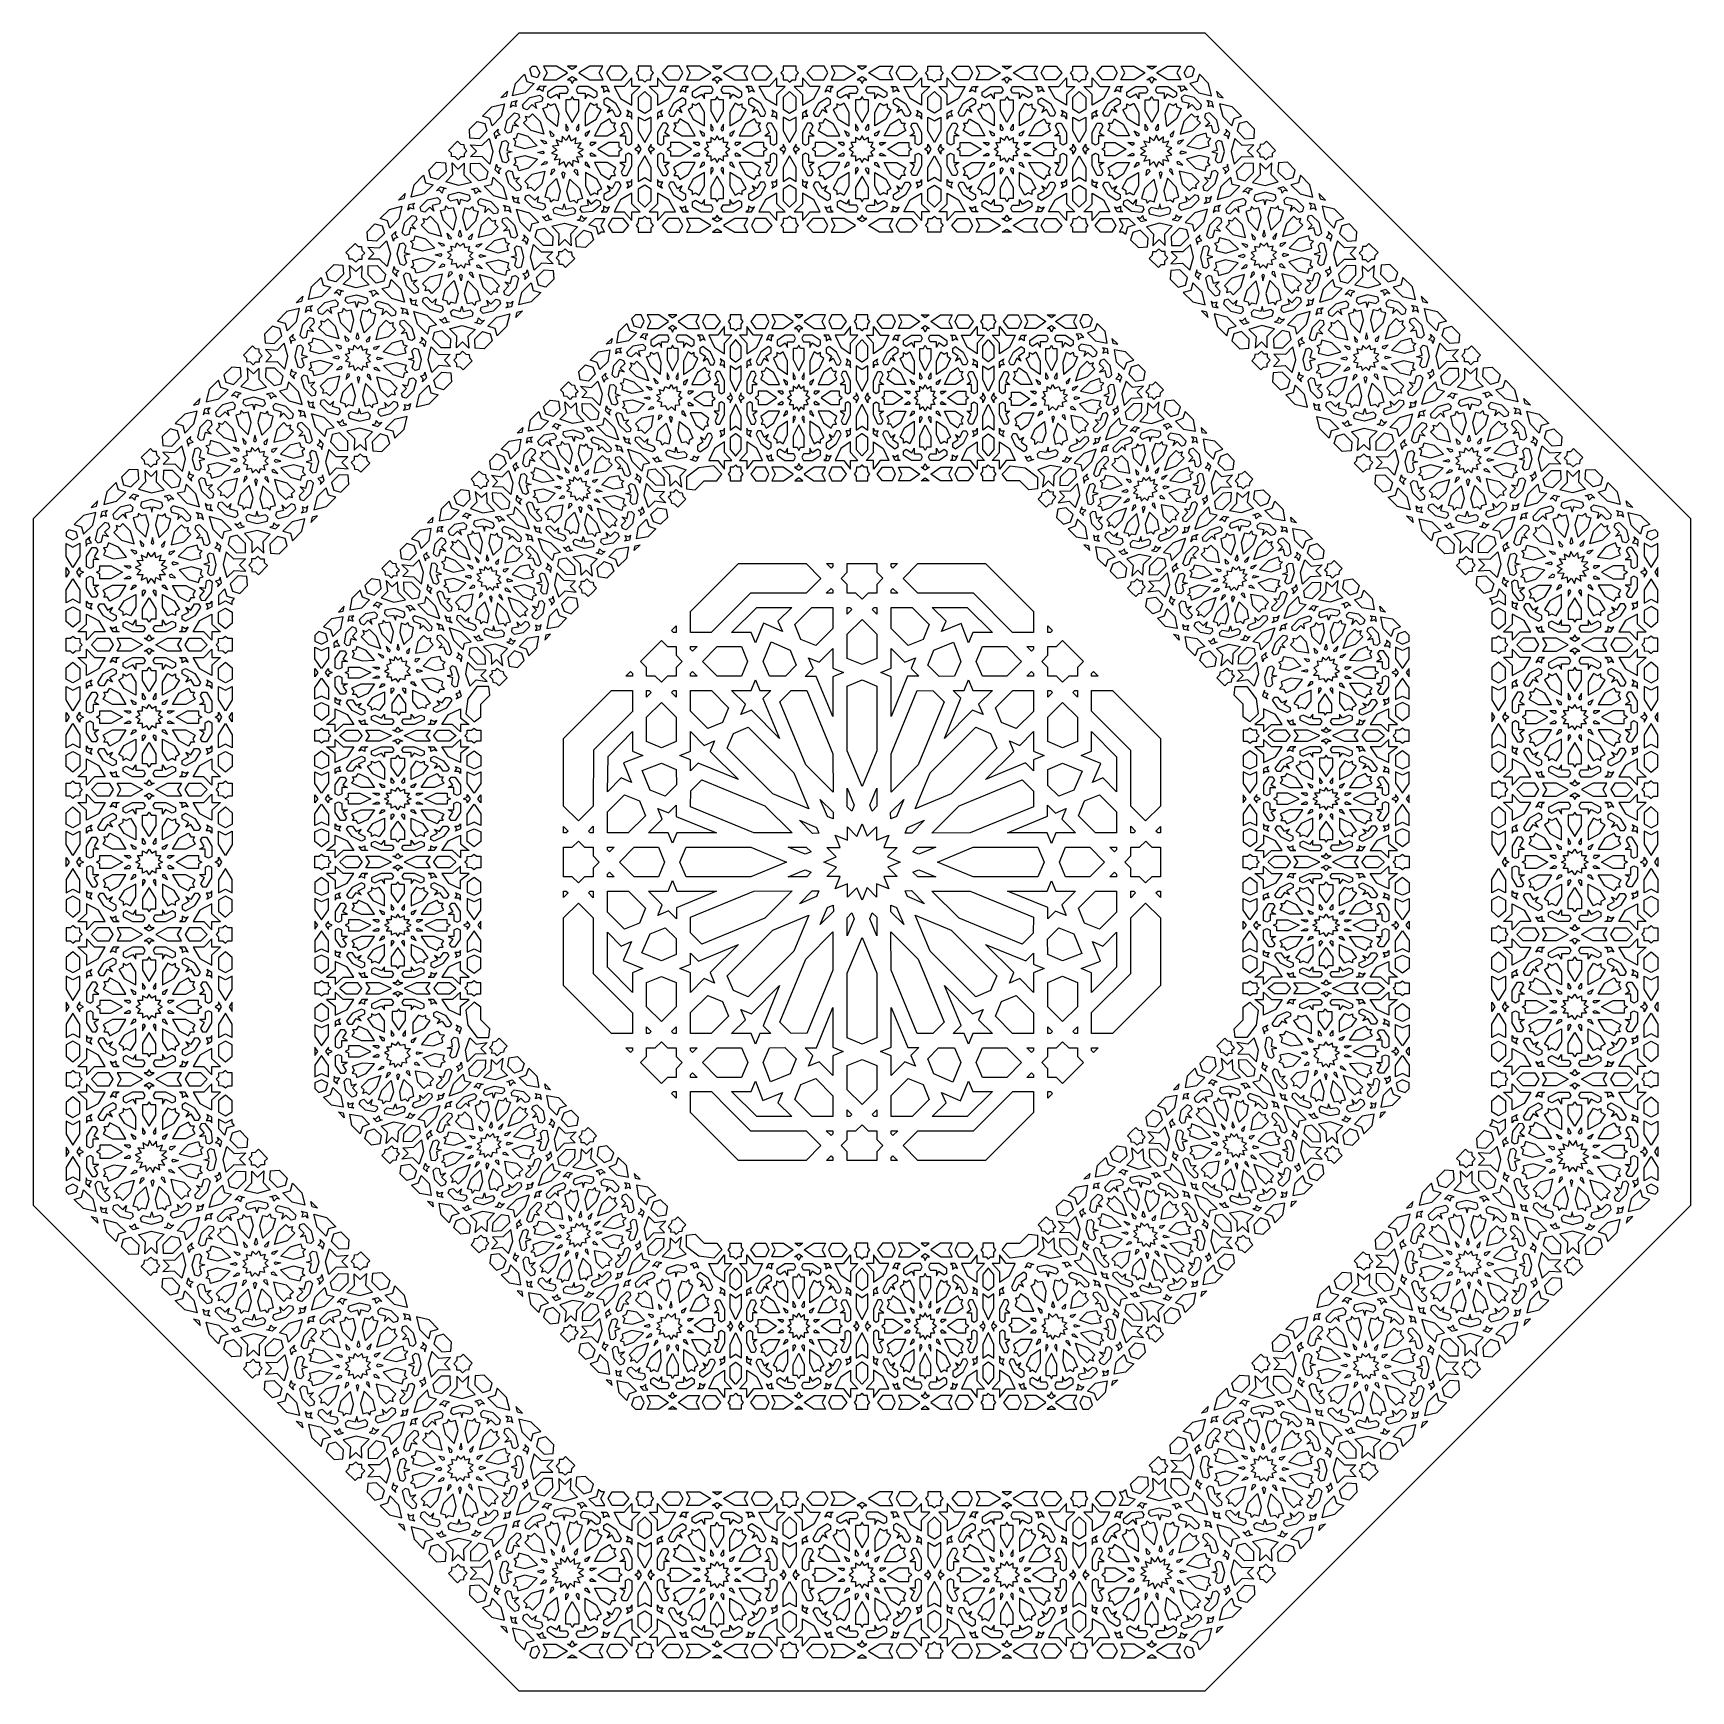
# Model space of a CAD drawing. Extents: x -500 to 500, y -500 to 500.
import ezdxf

# ---------------------------------------------------------------- set-up
doc = ezdxf.new("R2010")
doc.units = 0
doc.layers.add('LAYER_1', color=18, linetype='CONTINUOUS')

msp = doc.modelspace()

# ---------------------------------------------------------------- linework, layer by layer
at = {"layer": 'LAYER_1'}
for points in [[(207.1, -500), (500, -207.1), (500, 207.1), (207.1, 500), (-207.1, 500), (-500, 207.1), (-500, -207.1), (-207.1, -500)], [(-196, 473.1), (-199.1, 474), (-200.4, 478.5), (-198.8, 480), (-196.6, 480), (-194.4, 476)], [(-190, 476), (-192.3, 471.8), (-184.4, 471.8), (-177.6, 476), (-184.3, 480), (-192.2, 480)], [(-174.8, 478.3), (-172, 480), (-177.6, 480)], [(-170.9, 476), (-164.1, 471.8), (-156.2, 471.8), (-158.5, 476), (-156.3, 480), (-164.2, 480)], [(-154.1, 476), (-151.8, 471.8), (-145.1, 471.8), (-141.6, 476), (-145.1, 480), (-151.8, 480)], [(-120.6, 476), (-117, 471.8), (-110.4, 471.8), (-108.1, 476), (-110.3, 480), (-117.1, 480)], [(-103.6, 476), (-105.9, 471.8), (-98, 471.8), (-91.2, 476), (-97.9, 480), (-105.9, 480)], [(-87.4, 478.3), (-84.6, 480), (-90.2, 480)], [(-83.5, 476), (-76.7, 471.8), (-68.9, 471.8), (-71.1, 476), (-68.9, 480), (-76.8, 480)], [(-66.7, 476), (-64.4, 471.8), (-57.8, 471.8), (-54.2, 476), (-57.7, 480), (-64.4, 480)], [(-33.2, 476), (-29.6, 471.8), (-23, 471.8), (-20.7, 476), (-22.9, 480), (-29.7, 480)], [(-16.3, 476), (-18.5, 471.8), (-10.7, 471.8), (-3.9, 476), (-10.5, 480), (-18.5, 480)], [(0, 478.3), (2.8, 480), (0, 480), (-2.8, 480)], [(16.3, 476), (18.5, 471.8), (10.7, 471.8), (3.9, 476), (10.5, 480), (18.5, 480)], [(33.2, 476), (29.6, 471.8), (23, 471.8), (20.7, 476), (22.9, 480), (29.7, 480)], [(66.7, 476), (64.4, 471.8), (57.8, 471.8), (54.2, 476), (57.7, 480), (64.4, 480)], [(83.5, 476), (76.7, 471.8), (68.9, 471.8), (71.1, 476), (68.9, 480), (76.8, 480)], [(87.4, 478.3), (84.6, 480), (90.2, 480)], [(103.6, 476), (105.9, 471.8), (98, 471.8), (91.2, 476), (97.9, 480), (105.9, 480)], [(120.6, 476), (117, 471.8), (110.4, 471.8), (108.1, 476), (110.3, 480), (117.1, 480)], [(154, 476), (151.8, 471.8), (145.1, 471.8), (141.6, 476), (145.1, 480), (151.8, 480)], [(170.9, 476), (164.1, 471.8), (156.2, 471.8), (158.5, 476), (156.3, 480), (164.2, 480)], [(174.8, 478.3), (171.9, 480), (177.6, 480)], [(190, 476), (192.3, 471.8), (184.4, 471.8), (177.6, 476), (184.3, 480), (192.2, 480)], [(196, 473.1), (194.4, 476), (196.6, 480), (198.8, 480), (200.4, 478.5), (199.1, 474)], [(-202.2, 470.9), (-197.7, 469.6), (-203.2, 464), (-210.9, 462.1), (-209.1, 469.7), (-203.5, 475.3)], [(-177.7, 471.8), (-175.9, 471.8), (-174.8, 469.7), (-173.6, 471.8), (-171.8, 471.8), (-174.8, 473.6)], [(-143.4, 467.8), (-149.6, 467.8), (-145.6, 460.6), (-138.8, 456.5), (-138.8, 462.9), (-133.8, 467.8), (-138.8, 467.8), (-138.8, 473.1)], [(-135, 477.5), (-136.3, 476), (-135, 474.4), (-134.9, 471.8), (-132.5, 471.8), (-131.1, 470.4), (-129.6, 471.8), (-127.3, 471.8), (-127.2, 474.4), (-125.8, 476), (-127.2, 477.5), (-127.2, 480), (-135, 480)], [(-123.3, 467.8), (-128.4, 467.8), (-123.3, 462.9), (-123.3, 456.5), (-116.5, 460.6), (-112.6, 467.8), (-118.7, 467.8), (-123.3, 473.1)], [(-90.3, 471.8), (-88.5, 471.8), (-87.4, 469.7), (-86.2, 471.8), (-84.4, 471.8), (-87.4, 473.6)], [(-56.1, 467.8), (-62.2, 467.8), (-58.2, 460.6), (-51.4, 456.5), (-51.4, 462.9), (-46.4, 467.8), (-51.4, 467.8), (-51.4, 473.1)], [(-47.6, 477.5), (-49, 476), (-47.6, 474.4), (-47.5, 471.8), (-45.2, 471.8), (-43.7, 470.4), (-42.2, 471.8), (-39.9, 471.8), (-39.8, 474.4), (-38.4, 476), (-39.8, 477.5), (-39.8, 480), (-47.6, 480)], [(-35.9, 467.8), (-41, 467.8), (-35.9, 462.9), (-35.9, 456.5), (-29.1, 460.6), (-25.2, 467.8), (-31.3, 467.8), (-35.9, 473.1)], [(0, 469.7), (1.2, 471.8), (2.9, 471.8), (0, 473.6), (-2.9, 471.8), (-1.2, 471.8)], [(35.9, 467.8), (41, 467.8), (35.9, 462.9), (35.9, 456.5), (29.1, 460.6), (25.2, 467.8), (31.3, 467.8), (35.9, 473.1)], [(47.6, 477.5), (48.9, 476), (47.6, 474.4), (47.5, 471.8), (45.2, 471.8), (43.7, 470.4), (42.2, 471.8), (39.9, 471.8), (39.8, 474.4), (38.4, 476), (39.8, 477.5), (39.8, 480), (47.6, 480)], [(56.1, 467.8), (62.2, 467.8), (58.2, 460.6), (51.4, 456.5), (51.4, 462.9), (46.4, 467.8), (51.4, 467.8), (51.4, 473.1)], [(90.3, 471.8), (88.5, 471.8), (87.4, 469.7), (86.2, 471.8), (84.4, 471.8), (87.4, 473.6)], [(123.3, 467.8), (128.4, 467.8), (123.3, 462.9), (123.3, 456.5), (116.5, 460.6), (112.6, 467.8), (118.7, 467.8), (123.3, 473.1)], [(135, 477.5), (136.3, 476), (135, 474.4), (134.9, 471.8), (132.5, 471.8), (131.1, 470.4), (129.6, 471.8), (127.3, 471.8), (127.2, 474.4), (125.8, 476), (127.2, 477.5), (127.2, 480), (135, 480)], [(143.4, 467.8), (149.6, 467.8), (145.6, 460.6), (138.8, 456.5), (138.8, 462.9), (133.8, 467.8), (138.8, 467.8), (138.8, 473.1)], [(177.7, 471.8), (175.9, 471.8), (174.8, 469.7), (173.6, 471.8), (171.8, 471.8), (174.8, 473.6)], [(202.2, 470.9), (197.7, 469.6), (203.2, 464), (210.9, 462.2), (209.1, 469.7), (203.5, 475.3)], [(-214.6, 461.8), (-217.8, 461), (-213.8, 465)], [(-194.3, 462.6), (-192.6, 460.9), (-193.1, 458.8), (-197.4, 457.8), (-196.4, 454.5), (-198.9, 456.9), (-201.9, 453.8), (-204.1, 454.5), (-204.8, 456.8), (-200.4, 461.1)], [(-192.5, 464.8), (-192.5, 464.8), (-194.5, 466.3), (-196.2, 465.7), (-194, 468.3), (-190.6, 468.1), (-192.2, 467.3), (-192.5, 464.8)], [(-189.8, 464.5), (-189.8, 462.1), (-187.9, 461), (-184.1, 463.2), (-182.5, 460.3), (-182.5, 463.7), (-178.1, 463.7), (-177, 465.7), (-178.2, 467.8), (-184.4, 467.8)], [(-175.9, 459.7), (-178.6, 459.7), (-178.6, 453.2), (-174.8, 446.2), (-170.9, 453.2), (-170.9, 459.7), (-173.7, 459.7), (-174.8, 461.7)], [(-172.5, 465.7), (-171.4, 463.7), (-167, 463.7), (-167, 460.3), (-165.4, 463.2), (-161.6, 461), (-159.8, 462.1), (-159.8, 464.5), (-165.1, 467.8), (-171.3, 467.8)], [(-155.9, 466.8), (-155.9, 464.4), (-153.9, 465.6), (-152.3, 464.7), (-154, 467.8), (-157.4, 467.8)], [(-155.8, 459.7), (-155.8, 457.4), (-152, 455.1), (-153.7, 452.1), (-150.8, 453.9), (-148.7, 449.9), (-146.5, 449.9), (-145.3, 452), (-148.5, 457.6), (-153.8, 460.9)], [(-135, 461.2), (-135, 454.1), (-131.1, 451.8), (-131.1, 451.8), (-131, 451.8), (-127.2, 454.1), (-127.2, 461.2), (-131, 464.9), (-131.1, 464.9), (-131.1, 464.9)], [(-113.7, 457.6), (-116.8, 452), (-115.7, 449.9), (-113.5, 449.9), (-111.3, 453.9), (-108.5, 452.1), (-110.1, 455.1), (-106.3, 457.4), (-106.3, 459.7), (-108.3, 460.9)], [(-109.8, 464.7), (-108.3, 465.6), (-106.3, 464.4), (-106.3, 466.8), (-104.7, 467.8), (-108.1, 467.8)], [(-102.4, 464.5), (-102.4, 462.1), (-100.5, 461), (-96.7, 463.2), (-95.1, 460.3), (-95.1, 463.7), (-90.7, 463.7), (-89.7, 465.7), (-90.8, 467.8), (-97, 467.8)], [(-88.5, 459.7), (-91.2, 459.7), (-91.2, 453.2), (-87.4, 446.2), (-83.5, 453.2), (-83.5, 459.7), (-86.3, 459.7), (-87.4, 461.7)], [(-85.1, 465.7), (-84, 463.7), (-79.7, 463.7), (-79.7, 460.3), (-78, 463.2), (-74.3, 461), (-72.4, 462.1), (-72.4, 464.5), (-77.8, 467.8), (-84, 467.8)], [(-68.5, 466.8), (-68.5, 464.4), (-66.5, 465.6), (-64.9, 464.7), (-66.6, 467.8), (-70, 467.8)], [(-68.4, 459.7), (-68.4, 457.4), (-64.7, 455.1), (-66.3, 452.1), (-63.5, 453.9), (-61.3, 449.9), (-59.1, 449.9), (-58, 452), (-61.1, 457.6), (-66.5, 460.9)], [(-47.6, 461.2), (-47.6, 454.1), (-43.7, 451.8), (-43.7, 451.8), (-43.7, 451.8), (-39.8, 454.1), (-39.8, 461.2), (-43.7, 464.9), (-43.7, 464.9), (-43.7, 464.9)], [(-26.3, 457.6), (-29.4, 452), (-28.3, 449.9), (-26.1, 449.9), (-23.9, 453.9), (-21.1, 452.1), (-22.7, 455.1), (-19, 457.4), (-19, 459.7), (-20.9, 460.9)], [(-22.5, 464.7), (-20.9, 465.6), (-18.9, 464.4), (-18.9, 466.8), (-17.4, 467.8), (-20.8, 467.8)], [(-15, 464.5), (-15, 462.1), (-13.1, 461), (-9.4, 463.2), (-7.7, 460.3), (-7.7, 463.7), (-3.4, 463.7), (-2.3, 465.7), (-3.4, 467.8), (-9.6, 467.8)], [(0, 446.2), (3.9, 453.2), (3.9, 459.7), (1.1, 459.7), (0, 461.7), (-1.1, 459.7), (-3.9, 459.7), (-3.9, 453.2)], [(15, 464.5), (15, 462.1), (13.1, 461), (9.4, 463.2), (7.7, 460.3), (7.7, 463.7), (3.4, 463.7), (2.3, 465.7), (3.4, 467.8), (9.6, 467.8)], [(22.4, 464.7), (20.9, 465.6), (18.9, 464.4), (18.9, 466.8), (17.4, 467.8), (20.7, 467.8)], [(26.3, 457.6), (29.4, 452), (28.3, 449.9), (26.1, 449.9), (23.9, 453.9), (21.1, 452.1), (22.7, 455.1), (19, 457.4), (19, 459.7), (20.9, 460.9)], [(47.6, 461.2), (47.6, 454.1), (43.7, 451.8), (43.7, 451.8), (43.7, 451.8), (39.8, 454.1), (39.8, 461.2), (43.7, 464.9), (43.7, 464.9), (43.7, 464.9)], [(68.4, 459.7), (68.4, 457.4), (64.7, 455.1), (66.3, 452.1), (63.5, 453.9), (61.3, 449.9), (59.1, 449.9), (58, 452), (61.1, 457.6), (66.5, 460.9)], [(68.5, 466.8), (68.5, 464.4), (66.5, 465.6), (64.9, 464.7), (66.6, 467.8), (70, 467.8)], [(85.1, 465.7), (84, 463.7), (79.7, 463.7), (79.7, 460.3), (78, 463.2), (74.3, 461), (72.4, 462.1), (72.4, 464.5), (77.7, 467.8), (84, 467.8)], [(88.5, 459.7), (91.2, 459.7), (91.2, 453.2), (87.4, 446.2), (83.5, 453.2), (83.5, 459.7), (86.3, 459.7), (87.4, 461.7)], [(102.4, 464.5), (102.4, 462.1), (100.5, 461), (96.7, 463.2), (95.1, 460.3), (95.1, 463.7), (90.7, 463.7), (89.7, 465.7), (90.8, 467.8), (97, 467.8)], [(109.8, 464.7), (108.3, 465.6), (106.3, 464.4), (106.3, 466.8), (104.7, 467.8), (108.1, 467.8)], [(113.7, 457.6), (116.8, 452), (115.7, 449.9), (113.5, 449.9), (111.3, 453.9), (108.5, 452.1), (110.1, 455.1), (106.3, 457.4), (106.3, 459.7), (108.3, 460.9)], [(135, 461.2), (135, 454.1), (131.1, 451.8), (131.1, 451.8), (131, 451.8), (127.2, 454.1), (127.2, 461.2), (131, 464.9), (131.1, 464.9), (131.1, 464.9)], [(155.8, 459.7), (155.8, 457.4), (152, 455.1), (153.7, 452.1), (150.8, 453.9), (148.7, 449.9), (146.5, 449.9), (145.3, 452), (148.5, 457.6), (153.8, 460.9)], [(155.9, 466.8), (155.9, 464.4), (153.9, 465.6), (152.3, 464.7), (154, 467.8), (157.4, 467.8)], [(172.5, 465.7), (171.4, 463.7), (167, 463.7), (167, 460.3), (165.4, 463.2), (161.6, 461), (159.8, 462.1), (159.8, 464.5), (165.1, 467.8), (171.3, 467.8)], [(175.9, 459.7), (178.6, 459.7), (178.6, 453.2), (174.8, 446.2), (170.9, 453.2), (170.9, 459.7), (173.7, 459.7), (174.8, 461.7)], [(189.8, 464.5), (189.8, 462.1), (187.9, 461), (184.1, 463.2), (182.5, 460.3), (182.5, 463.7), (178.1, 463.7), (177, 465.7), (178.2, 467.8), (184.4, 467.8)], [(192.5, 464.8), (192.5, 464.8), (192.2, 467.3), (190.6, 468.1), (194, 468.3), (196.2, 465.7), (194.5, 466.3), (192.5, 464.8)], [(194.3, 462.6), (192.6, 460.9), (193.1, 458.8), (197.4, 457.8), (196.4, 454.5), (198.9, 456.9), (201.9, 453.8), (204.1, 454.5), (204.8, 456.8), (200.4, 461.1)], [(214.6, 461.8), (217.8, 461), (213.8, 465)], [(-215.7, 457.4), (-217.6, 449.7), (-223.2, 444.1), (-224.5, 448.6), (-228.9, 449.9), (-223.3, 455.5)], [(-207.3, 451.3), (-206.7, 449.1), (-209.8, 446), (-207.3, 443.6), (-210.6, 444.5), (-211.7, 440.2), (-213.8, 439.7), (-215.5, 441.4), (-214, 447.5), (-209.6, 451.9)], [(-208, 459.3), (-209.2, 458), (-208.6, 455.7), (-210.9, 456.4), (-212.1, 455.1), (-211.3, 458.5)], [(-200.7, 449.4), (-198.7, 451.3), (-194.2, 446.8), (-191.9, 439.1), (-199.6, 441.3), (-204.2, 445.9), (-202.2, 447.8), (-202.9, 450)], [(-183.8, 443.6), (-190, 448.6), (-192.5, 454.5), (-189.8, 455.5), (-189.6, 457.6), (-187.8, 456.3), (-185.3, 457.5), (-182.9, 451.6)], [(-167, 452.1), (-167, 444), (-160.4, 448.1), (-157.3, 453.7), (-159.7, 455.1), (-159.7, 457.4), (-161.6, 456.3), (-164, 457.7)], [(-140.9, 452), (-142, 449.9), (-139.7, 449.9), (-138.8, 448.2), (-138.8, 451.8), (-141.8, 453.6)], [(-123.3, 451.8), (-123.3, 448.2), (-122.4, 449.9), (-120.1, 449.9), (-121.3, 452), (-120.4, 453.6)], [(-100.5, 456.3), (-102.4, 457.4), (-102.4, 455.1), (-104.8, 453.7), (-101.8, 448.1), (-95.1, 444), (-95.1, 452.1), (-98.2, 457.7)], [(-79.7, 452.1), (-79.7, 444), (-73, 448.1), (-69.9, 453.7), (-72.3, 455.1), (-72.3, 457.4), (-74.2, 456.3), (-76.6, 457.7)], [(-53.5, 452), (-54.6, 449.9), (-52.3, 449.9), (-51.4, 448.2), (-51.4, 451.8), (-54.4, 453.6)], [(-35.9, 451.8), (-35.9, 448.2), (-35, 449.9), (-32.7, 449.9), (-33.9, 452), (-33, 453.6)], [(-13.2, 456.3), (-15.1, 457.4), (-15.1, 455.1), (-17.4, 453.7), (-14.4, 448.1), (-7.7, 444), (-7.7, 452.1), (-10.8, 457.7)], [(13.2, 456.3), (15.1, 457.4), (15.1, 455.1), (17.4, 453.7), (14.4, 448.1), (7.7, 444), (7.7, 452.1), (10.8, 457.7)], [(35.9, 451.8), (35.9, 448.2), (35, 449.9), (32.7, 449.9), (33.9, 452), (33, 453.6)], [(53.5, 452), (54.6, 449.9), (52.3, 449.9), (51.4, 448.2), (51.4, 451.8), (54.4, 453.6)], [(79.7, 452.1), (79.7, 444), (73, 448.1), (69.9, 453.7), (72.3, 455.1), (72.3, 457.4), (74.2, 456.3), (76.6, 457.7)], [(100.5, 456.3), (102.4, 457.4), (102.4, 455.1), (104.8, 453.7), (101.8, 448.1), (95.1, 444), (95.1, 452.1), (98.2, 457.7)], [(123.3, 451.8), (123.3, 448.2), (122.4, 449.9), (120.1, 449.9), (121.3, 452), (120.4, 453.6)], [(140.9, 452), (142, 449.9), (139.7, 449.9), (138.8, 448.2), (138.8, 451.8), (141.8, 453.6)], [(167, 452.1), (167, 444), (160.4, 448.1), (157.3, 453.7), (159.7, 455.1), (159.7, 457.4), (161.6, 456.3), (164, 457.7)], [(183.8, 443.6), (182.9, 451.6), (185.3, 457.5), (187.8, 456.3), (189.6, 457.6), (189.8, 455.5), (192.5, 454.5), (190, 448.6)], [(200.7, 449.4), (198.7, 451.3), (194.2, 446.8), (191.9, 439.1), (199.6, 441.3), (204.2, 445.9), (202.2, 447.8), (202.9, 450)], [(207.3, 451.3), (206.7, 449.1), (209.8, 446), (207.3, 443.6), (210.6, 444.5), (211.7, 440.2), (213.8, 439.7), (215.5, 441.4), (214, 447.5), (209.6, 451.9)], [(208, 459.3), (209.2, 458), (208.6, 455.7), (210.9, 456.4), (212.1, 455.1), (211.3, 458.5)], [(215.7, 457.4), (217.6, 449.7), (223.1, 444.1), (224.5, 448.6), (228.9, 449.9), (223.3, 455.5)], [(-227.6, 445.5), (-226.3, 441), (-231, 436.3), (-236.5, 436.6), (-236.8, 442), (-232.1, 446.8)], [(-219.9, 440.3), (-218.2, 438.6), (-220.4, 438), (-220.9, 436.3), (-221.9, 439.7), (-219.5, 442.1)], [(-186, 438.6), (-186.3, 437.5), (-187.5, 437.8), (-188.4, 441)], [(-178.6, 441.7), (-177.6, 441.1), (-177, 442.2), (-178.6, 445.1)], [(-172.5, 442.2), (-171.9, 441.1), (-170.9, 441.7), (-170.9, 445.1)], [(-167, 439.4), (-167, 438.1), (-165.9, 438.1), (-164.2, 441.1)], [(-157.5, 445.1), (-161.4, 438.1), (-153.7, 438.1), (-148.4, 441.3), (-149.8, 443.8), (-148.7, 445.8), (-150.9, 445.8), (-152.3, 448.3)], [(-145.3, 443.8), (-143.1, 439.8), (-146, 438.1), (-142.7, 438.1), (-142.7, 433.5), (-140.8, 432.4), (-138.8, 433.6), (-138.8, 440.1), (-141.9, 445.8), (-144.2, 445.8)], [(-135, 441.1), (-131.1, 434.1), (-131.1, 434.1), (-131, 434.1), (-127.2, 441.1), (-127.2, 449.4), (-131, 447.1), (-131.1, 447.1), (-131.1, 447.1), (-135, 449.4)], [(-123.3, 440.1), (-123.3, 433.6), (-121.3, 432.4), (-119.5, 433.5), (-119.5, 438.1), (-116.2, 438.1), (-119, 439.8), (-116.8, 443.8), (-117.9, 445.8), (-120.2, 445.8)], [(-111.3, 445.8), (-113.5, 445.8), (-112.4, 443.8), (-113.7, 441.3), (-108.4, 438.1), (-100.7, 438.1), (-104.6, 445.1), (-109.9, 448.3)], [(-96.3, 438.1), (-95.1, 438.1), (-95.1, 439.4), (-97.9, 441.1)], [(-91.2, 441.7), (-90.2, 441.1), (-89.6, 442.2), (-91.2, 445.1)], [(-85.2, 442.2), (-84.6, 441.1), (-83.5, 441.7), (-83.5, 445.1)], [(-79.7, 439.4), (-79.7, 438.1), (-78.5, 438.1), (-76.9, 441.1)], [(-70.2, 445.1), (-74, 438.1), (-66.3, 438.1), (-61, 441.3), (-62.4, 443.8), (-61.3, 445.8), (-63.5, 445.8), (-64.9, 448.3)], [(-57.9, 443.8), (-55.7, 439.8), (-58.6, 438.1), (-55.3, 438.1), (-55.3, 433.5), (-53.4, 432.4), (-51.4, 433.6), (-51.4, 440.1), (-54.6, 445.8), (-56.8, 445.8)], [(-47.6, 441.1), (-43.7, 434.1), (-43.7, 434.1), (-43.7, 434.1), (-39.8, 441.1), (-39.8, 449.4), (-43.7, 447.1), (-43.7, 447.1), (-43.7, 447.1), (-47.6, 449.4)], [(-35.9, 440.1), (-35.9, 433.6), (-34, 432.4), (-32.1, 433.5), (-32.1, 438.1), (-28.8, 438.1), (-31.6, 439.8), (-29.5, 443.8), (-30.6, 445.8), (-32.8, 445.8)], [(-23.9, 445.8), (-26.1, 445.8), (-25, 443.8), (-26.4, 441.3), (-21.1, 438.1), (-13.4, 438.1), (-17.2, 445.1), (-22.5, 448.3)], [(-8.9, 438.1), (-7.7, 438.1), (-7.7, 439.4), (-10.5, 441.1)], [(-3.9, 441.7), (-2.8, 441.1), (-2.2, 442.2), (-3.9, 445.1)], [(3.9, 441.7), (2.8, 441.1), (2.2, 442.2), (3.9, 445.1)], [(8.9, 438.1), (7.7, 438.1), (7.7, 439.4), (10.5, 441.1)], [(23.9, 445.8), (26.1, 445.8), (25, 443.8), (26.4, 441.3), (21.1, 438.1), (13.4, 438.1), (17.2, 445.1), (22.5, 448.3)], [(35.9, 440.1), (35.9, 433.6), (34, 432.4), (32.1, 433.5), (32.1, 438.1), (28.8, 438.1), (31.6, 439.8), (29.5, 443.8), (30.5, 445.8), (32.8, 445.8)], [(47.6, 441.1), (43.7, 434.1), (43.7, 434.1), (43.7, 434.1), (39.8, 441.1), (39.8, 449.4), (43.7, 447.1), (43.7, 447.1), (43.7, 447.1), (47.6, 449.4)], [(57.9, 443.8), (55.7, 439.8), (58.6, 438.1), (55.3, 438.1), (55.3, 433.5), (53.4, 432.4), (51.4, 433.6), (51.4, 440.1), (54.5, 445.8), (56.8, 445.8)], [(70.2, 445.1), (74, 438.1), (66.3, 438.1), (61, 441.3), (62.4, 443.8), (61.3, 445.8), (63.5, 445.8), (64.9, 448.3)], [(79.7, 439.4), (79.7, 438.1), (78.5, 438.1), (76.9, 441.1)], [(85.2, 442.2), (84.6, 441.1), (83.5, 441.7), (83.5, 445.1)], [(91.2, 441.7), (90.2, 441.1), (89.6, 442.2), (91.2, 445.1)], [(96.3, 438.1), (95.1, 438.1), (95.1, 439.4), (97.9, 441.1)], [(111.3, 445.8), (113.5, 445.8), (112.4, 443.8), (113.7, 441.3), (108.4, 438.1), (100.7, 438.1), (104.6, 445.1), (109.9, 448.3)], [(123.3, 440.1), (123.3, 433.6), (121.3, 432.4), (119.5, 433.5), (119.5, 438.1), (116.2, 438.1), (119, 439.8), (116.8, 443.8), (117.9, 445.8), (120.2, 445.8)], [(135, 441.1), (131.1, 434.1), (131.1, 434.1), (131, 434.1), (127.2, 441.1), (127.2, 449.4), (131, 447.1), (131.1, 447.1), (131.1, 447.1), (135, 449.4)], [(145.3, 443.8), (143.1, 439.8), (146, 438.1), (142.7, 438.1), (142.7, 433.5), (140.8, 432.4), (138.8, 433.6), (138.8, 440.1), (141.9, 445.8), (144.2, 445.8)], [(157.5, 445.1), (161.4, 438.1), (153.7, 438.1), (148.4, 441.3), (149.8, 443.8), (148.7, 445.8), (150.9, 445.8), (152.3, 448.3)], [(167, 439.4), (167, 438.1), (165.9, 438.1), (164.2, 441.1)], [(172.5, 442.2), (171.9, 441.1), (170.9, 441.7), (170.9, 445.1)], [(178.6, 441.7), (177.6, 441.1), (177, 442.2), (178.6, 445.1)], [(186, 438.6), (186.3, 437.5), (187.5, 437.8), (188.4, 441)], [(219.9, 440.3), (218.2, 438.6), (220.4, 438), (220.9, 436.3), (221.9, 439.7), (219.5, 442.1)], [(227.6, 445.5), (226.3, 441), (231, 436.3), (236.5, 436.6), (236.8, 442), (232.1, 446.8)], [(-242.2, 433.1), (-240.1, 432.9), (-240, 430.9), (-238.3, 429), (-239.9, 427.3), (-240, 425.3), (-242, 425.3), (-243.6, 423.6), (-245.5, 425.4), (-247.6, 425.5), (-247.7, 427.6), (-249.5, 429.3), (-244, 434.8)], [(-229.3, 432.2), (-225, 436.5), (-222.7, 428.7), (-224.6, 420.9), (-229.2, 425.5), (-236.2, 425.3), (-232.6, 428.9), (-236.4, 432.7)], [(-214.9, 435.2), (-213.3, 433.6), (-214.3, 429.3), (-211, 428.4), (-214.3, 427.6), (-213, 423.3), (-214.6, 421.7), (-216.8, 422.4), (-218.6, 428.6), (-217.1, 434.7)], [(-201.6, 437.8), (-195.9, 432.1), (-203.4, 430.2), (-209.5, 432), (-208.9, 434.7), (-210.5, 436.4), (-208.4, 436.9), (-207.7, 439.6)], [(-190.7, 434.6), (-190.3, 433.5), (-191.5, 433.2), (-193.9, 435.6)], [(-181.1, 434.2), (-184.5, 435.6), (-183.1, 432.2), (-186.8, 431.9), (-184.1, 429.5), (-187.3, 427.7), (-183.8, 426.6), (-185.8, 423.6), (-182.2, 424.2), (-182.8, 420.5), (-179.8, 422.6), (-178.7, 419.1), (-176.9, 422.3), (-174.4, 419.6), (-174.2, 423.3), (-170.8, 421.9), (-172.1, 425.3), (-168.5, 425.5), (-171.2, 428), (-168, 429.8), (-171.5, 430.9), (-169.4, 433.9), (-173.1, 433.3), (-172.5, 436.9), (-175.5, 434.9), (-176.6, 438.4), (-178.4, 435.2), (-180.8, 437.9)], [(-164.2, 433), (-163.2, 432.3), (-160.4, 434.1), (-163.6, 434.1)], [(-159.3, 430), (-152.7, 426), (-146.5, 426), (-146.5, 428.8), (-144.6, 430), (-146.5, 431.2), (-146.5, 434.1), (-152.7, 434.1)], [(-135, 431.2), (-137, 430), (-135, 428.8), (-135, 426.9), (-133.3, 430), (-135, 433.1)], [(-128.9, 430), (-127.2, 426.9), (-127.2, 428.8), (-125.2, 430), (-127.2, 431.2), (-127.2, 433.1)], [(-115.6, 431.2), (-117.5, 430), (-115.6, 428.8), (-115.6, 426), (-109.5, 426), (-102.8, 430), (-109.5, 434.1), (-115.6, 434.1)], [(-98.9, 432.3), (-97.9, 433), (-98.5, 434.1), (-101.8, 434.1)], [(-88.8, 435.5), (-91.2, 437), (-91.2, 434.1), (-94.1, 434.1), (-92.6, 431.5), (-95.1, 430), (-92.6, 428.5), (-94.1, 426), (-91.2, 426), (-91.2, 423), (-88.8, 424.5), (-87.4, 421.9), (-86, 424.5), (-83.5, 423), (-83.5, 426), (-80.7, 426), (-82.1, 428.5), (-79.7, 430), (-82.1, 431.5), (-80.7, 434.1), (-83.5, 434.1), (-83.5, 437), (-86, 435.5), (-87.4, 438.1)], [(-76.8, 433), (-75.8, 432.3), (-73, 434.1), (-76.3, 434.1)], [(-72, 430), (-65.3, 426), (-59.2, 426), (-59.2, 428.8), (-57.3, 430), (-59.2, 431.2), (-59.2, 434.1), (-65.3, 434.1)], [(-47.6, 431.2), (-49.6, 430), (-47.6, 428.8), (-47.6, 426.9), (-45.9, 430), (-47.6, 433.1)], [(-41.5, 430), (-39.8, 426.9), (-39.8, 428.8), (-37.8, 430), (-39.8, 431.2), (-39.8, 433.1)], [(-28.2, 431.2), (-30.1, 430), (-28.2, 428.8), (-28.2, 426), (-22.1, 426), (-15.4, 430), (-22.1, 434.1), (-28.2, 434.1)], [(-11.6, 432.3), (-10.5, 433), (-11.1, 434.1), (-14.4, 434.1)], [(0, 421.9), (1.4, 424.5), (3.9, 423), (3.9, 426), (6.7, 426), (5.3, 428.5), (7.7, 430), (5.3, 431.5), (6.7, 434.1), (3.9, 434.1), (3.9, 437), (1.4, 435.5), (0, 438.1), (-1.4, 435.5), (-3.9, 437), (-3.9, 434.1), (-6.7, 434.1), (-5.3, 431.5), (-7.7, 430), (-5.3, 428.5), (-6.7, 426), (-3.9, 426), (-3.9, 423), (-1.4, 424.5)], [(11.6, 432.3), (10.5, 433), (11.1, 434.1), (14.4, 434.1)], [(28.2, 431.2), (30.1, 430), (28.2, 428.8), (28.2, 426), (22.1, 426), (15.4, 430), (22.1, 434.1), (28.2, 434.1)], [(41.5, 430), (39.8, 426.9), (39.8, 428.8), (37.8, 430), (39.8, 431.2), (39.8, 433.1)], [(47.6, 431.2), (49.6, 430), (47.6, 428.8), (47.6, 426.9), (45.9, 430), (47.6, 433.1)], [(72, 430), (65.3, 426), (59.2, 426), (59.2, 428.8), (57.3, 430), (59.2, 431.2), (59.2, 434.1), (65.3, 434.1)], [(76.8, 433), (75.8, 432.3), (73, 434.1), (76.2, 434.1)], [(88.8, 435.5), (91.2, 437), (91.2, 434.1), (94.1, 434.1), (92.6, 431.5), (95.1, 430), (92.6, 428.5), (94.1, 426), (91.2, 426), (91.2, 423), (88.8, 424.5), (87.4, 421.9), (86, 424.5), (83.5, 423), (83.5, 426), (80.7, 426), (82.1, 428.5), (79.7, 430), (82.1, 431.5), (80.7, 434.1), (83.5, 434.1), (83.5, 437), (86, 435.5), (87.4, 438.1)], [(98.9, 432.3), (97.9, 433), (98.5, 434.1), (101.8, 434.1)], [(115.6, 431.2), (117.5, 430), (115.6, 428.8), (115.6, 426), (109.5, 426), (102.8, 430), (109.5, 434.1), (115.6, 434.1)], [(128.9, 430), (127.2, 426.9), (127.2, 428.8), (125.2, 430), (127.2, 431.2), (127.2, 433.1)], [(135, 431.2), (137, 430), (135, 428.8), (135, 426.9), (133.3, 430), (135, 433.1)], [(159.3, 430), (152.7, 426), (146.5, 426), (146.5, 428.8), (144.6, 430), (146.5, 431.2), (146.5, 434.1), (152.7, 434.1)], [(164.2, 433), (163.2, 432.3), (160.4, 434.1), (163.6, 434.1)], [(179, 435.1), (177.6, 438.5), (176.1, 435.1), (173.4, 437.5), (173.5, 433.8), (170, 434.8), (171.7, 431.6), (168.1, 430.9), (171.1, 428.8), (168.1, 426.6), (171.7, 426), (170, 422.7), (173.5, 423.7), (173.4, 420.1), (176.1, 422.5), (177.6, 419.1), (179, 422.5), (181.8, 420.1), (181.6, 423.7), (185.1, 422.7), (183.4, 426), (187, 426.6), (184, 428.8), (187, 430.9), (183.4, 431.6), (185.1, 434.8), (181.6, 433.8), (181.8, 437.5)], [(190.7, 434.7), (190.3, 433.5), (191.5, 433.2), (193.9, 435.6)], [(201.6, 437.8), (195.9, 432.1), (203.4, 430.3), (209.5, 432), (208.9, 434.7), (210.5, 436.4), (208.3, 436.9), (207.7, 439.6)], [(214.9, 435.2), (213.3, 433.6), (214.3, 429.3), (211, 428.4), (214.3, 427.6), (213, 423.3), (214.6, 421.7), (216.8, 422.4), (218.6, 428.6), (217.1, 434.7)], [(229.3, 432.2), (225, 436.5), (222.7, 428.7), (224.6, 421), (229.2, 425.5), (236.2, 425.3), (232.6, 428.9), (236.4, 432.7)], [(242.2, 433.1), (240.1, 432.9), (240, 430.9), (238.2, 429), (239.9, 427.3), (240, 425.3), (242, 425.3), (243.6, 423.6), (245.5, 425.4), (247.6, 425.5), (247.7, 427.6), (249.5, 429.3), (244, 434.8)], [(-251.3, 421.8), (-250.9, 416.4), (-255.6, 411.7), (-260.1, 413), (-261.4, 417.4), (-256.6, 422.2)], [(-243.6, 418), (-240, 421.5), (-240.1, 414.5), (-235.6, 410), (-243.3, 408.1), (-251.1, 410.4), (-246.8, 414.7), (-247.3, 421.7)], [(-230.7, 421.5), (-225.7, 416.5), (-226.7, 412.2), (-226.8, 412.1), (-226.8, 412.1), (-231.2, 411), (-236.2, 416), (-236.1, 421.4), (-236, 421.4), (-236, 421.4)], [(-220, 419.2), (-217.7, 418.5), (-219.3, 416.9), (-218.8, 415.1), (-221.3, 417.6), (-220.5, 421)], [(-203.3, 426.2), (-195.7, 423.9), (-201.1, 418.5), (-207.1, 417), (-207.9, 419.7), (-210.1, 420.4), (-208.6, 421.9), (-209.4, 424.7)], [(-192.6, 428.8), (-191.7, 427.9), (-192.5, 427.1), (-195.7, 428)], [(-190, 422.3), (-190.3, 421.1), (-193.5, 420.3), (-191.2, 422.6)], [(-167, 420.6), (-164.2, 418.9), (-165.9, 421.9), (-167, 421.9)], [(-164.2, 427), (-163.6, 426), (-160.4, 426), (-163.2, 427.7)], [(-157.5, 414.9), (-152.3, 411.7), (-150.9, 414.2), (-148.7, 414.2), (-149.8, 416.2), (-148.4, 418.7), (-153.7, 421.9), (-161.4, 421.9)], [(-142.7, 426.5), (-142.7, 421.9), (-146, 421.9), (-143.1, 420.2), (-145.3, 416.2), (-144.2, 414.2), (-141.9, 414.2), (-138.8, 419.9), (-138.8, 426.4), (-140.8, 427.6)], [(-135, 418.9), (-135, 410.6), (-131.1, 412.9), (-131.1, 412.9), (-131, 412.9), (-127.2, 410.6), (-127.2, 418.9), (-131, 425.9), (-131.1, 425.9), (-131.1, 425.9)], [(-123.3, 426.4), (-123.3, 419.9), (-120.2, 414.2), (-117.9, 414.2), (-116.8, 416.2), (-119, 420.2), (-116.2, 421.9), (-119.5, 421.9), (-119.5, 426.5), (-121.3, 427.6)], [(-113.7, 418.7), (-112.4, 416.2), (-113.5, 414.2), (-111.3, 414.2), (-109.9, 411.7), (-104.6, 414.9), (-100.7, 421.9), (-108.4, 421.9)], [(-101.8, 426), (-98.5, 426), (-97.9, 427), (-98.9, 427.7)], [(-97.9, 418.9), (-95.1, 420.6), (-95.1, 421.9), (-96.3, 421.9)], [(-79.7, 420.6), (-76.9, 418.9), (-78.5, 421.9), (-79.7, 421.9)], [(-76.8, 427), (-76.3, 426), (-73, 426), (-75.8, 427.7)], [(-70.2, 414.9), (-64.9, 411.7), (-63.5, 414.2), (-61.3, 414.2), (-62.4, 416.2), (-61, 418.7), (-66.3, 421.9), (-74, 421.9)], [(-55.3, 426.5), (-55.3, 421.9), (-58.6, 421.9), (-55.7, 420.2), (-57.9, 416.2), (-56.8, 414.2), (-54.6, 414.2), (-51.4, 419.9), (-51.4, 426.4), (-53.4, 427.6)], [(-47.6, 418.9), (-47.6, 410.6), (-43.7, 412.9), (-43.7, 412.9), (-43.7, 412.9), (-39.8, 410.6), (-39.8, 418.9), (-43.7, 425.9), (-43.7, 425.9), (-43.7, 425.9)], [(-35.9, 426.4), (-35.9, 419.9), (-32.8, 414.2), (-30.6, 414.2), (-29.5, 416.2), (-31.6, 420.2), (-28.8, 421.9), (-32.1, 421.9), (-32.1, 426.5), (-34, 427.6)], [(-26.4, 418.7), (-25, 416.2), (-26.1, 414.2), (-23.9, 414.2), (-22.5, 411.7), (-17.2, 414.9), (-13.4, 421.9), (-21.1, 421.9)], [(-14.4, 426), (-11.1, 426), (-10.5, 427), (-11.6, 427.7)], [(-10.5, 418.9), (-7.7, 420.6), (-7.7, 421.9), (-8.9, 421.9)], [(10.5, 418.9), (7.7, 420.6), (7.7, 421.9), (8.9, 421.9)], [(14.4, 426), (11.1, 426), (10.5, 427), (11.6, 427.7)], [(26.4, 418.7), (25, 416.2), (26.1, 414.2), (23.9, 414.2), (22.5, 411.7), (17.2, 414.9), (13.4, 421.9), (21.1, 421.9)], [(35.9, 426.4), (35.9, 419.9), (32.8, 414.2), (30.5, 414.2), (29.5, 416.2), (31.6, 420.2), (28.8, 421.9), (32.1, 421.9), (32.1, 426.5), (34, 427.6)], [(47.6, 418.9), (47.6, 410.6), (43.7, 412.9), (43.7, 412.9), (43.7, 412.9), (39.8, 410.6), (39.8, 418.9), (43.7, 425.9), (43.7, 425.9), (43.7, 425.9)], [(55.3, 426.5), (55.3, 421.9), (58.6, 421.9), (55.7, 420.2), (57.9, 416.2), (56.8, 414.2), (54.5, 414.2), (51.4, 419.9), (51.4, 426.4), (53.4, 427.6)], [(70.2, 414.9), (64.9, 411.7), (63.5, 414.2), (61.3, 414.2), (62.4, 416.2), (61, 418.7), (66.3, 421.9), (74, 421.9)], [(76.8, 427), (76.2, 426), (73, 426), (75.8, 427.7)], [(79.7, 420.6), (76.9, 418.9), (78.5, 421.9), (79.7, 421.9)], [(97.9, 418.9), (95.1, 420.6), (95.1, 421.9), (96.3, 421.9)], [(101.8, 426), (98.5, 426), (97.9, 427), (98.9, 427.7)], [(113.7, 418.7), (112.4, 416.2), (113.5, 414.2), (111.3, 414.2), (109.9, 411.7), (104.6, 414.9), (100.7, 421.9), (108.4, 421.9)], [(123.3, 426.4), (123.3, 419.9), (120.2, 414.2), (117.9, 414.2), (116.8, 416.2), (119, 420.2), (116.2, 421.9), (119.5, 421.9), (119.5, 426.5), (121.3, 427.6)], [(135, 418.9), (135, 410.6), (131.1, 412.9), (131.1, 412.9), (131, 412.9), (127.2, 410.6), (127.2, 418.9), (131, 425.9), (131.1, 425.9), (131.1, 425.9)], [(142.7, 426.5), (142.7, 421.9), (146, 421.9), (143.1, 420.2), (145.3, 416.2), (144.2, 414.2), (141.9, 414.2), (138.8, 419.9), (138.8, 426.4), (140.8, 427.6)], [(157.5, 414.9), (152.3, 411.7), (150.9, 414.2), (148.7, 414.2), (149.8, 416.2), (148.4, 418.7), (153.7, 421.9), (161.4, 421.9)], [(164.2, 427), (163.6, 426), (160.4, 426), (163.2, 427.7)], [(167, 420.6), (164.2, 418.9), (165.9, 421.9), (167, 421.9)], [(190, 422.3), (190.3, 421.1), (193.5, 420.3), (191.2, 422.6)], [(192.6, 428.8), (191.7, 427.9), (192.5, 427.1), (195.7, 428)], [(203.3, 426.2), (195.7, 423.9), (201.1, 418.5), (207.1, 417), (207.9, 419.7), (210.1, 420.4), (208.6, 421.9), (209.4, 424.7)], [(220, 419.2), (217.7, 418.5), (219.3, 416.9), (218.8, 415.1), (221.3, 417.6), (220.5, 421)], [(230.7, 421.6), (225.7, 416.5), (226.7, 412.2), (226.8, 412.1), (226.8, 412.1), (231.2, 411), (236.2, 416), (236.1, 421.4), (236, 421.4), (236, 421.4)], [(243.6, 418), (240, 421.5), (240.1, 414.5), (235.6, 410), (243.3, 408.1), (251.1, 410.4), (246.8, 414.7), (247.3, 421.7)], [(251.3, 421.8), (250.9, 416.4), (255.6, 411.7), (260.1, 413), (261.4, 417.4), (256.6, 422.2)], [(-263.3, 409.8), (-258.7, 408.5), (-264.3, 403), (-272, 401.1), (-270.2, 408.6), (-264.6, 414.3)], [(-216.5, 407.3), (-214.2, 399.6), (-214.3, 399.7), (-214.3, 399.6), (-222, 401.8), (-227.9, 407.7), (-223.5, 408.8), (-223.5, 408.8), (-223.4, 408.8), (-222.4, 413.2)], [(-211.1, 416.6), (-209.8, 412.2), (-206.6, 413), (-208.9, 410.7), (-205.7, 407.4), (-206.2, 405.3), (-208.4, 404.8), (-213, 409.4), (-214.9, 415.6), (-213.2, 417.2)], [(-191.4, 416.7), (-193.2, 409.1), (-197.6, 404.8), (-199.6, 406.9), (-201.8, 406.3), (-201.3, 408.5), (-203.3, 410.5), (-199, 414.9)], [(-182, 404.8), (-183.4, 398.8), (-186.2, 399.5), (-187.7, 398), (-188.4, 400.2), (-191.1, 401), (-189.6, 407), (-184.2, 412.4)], [(-185.8, 418.1), (-185.5, 416.9), (-187.8, 414.6), (-187, 417.8)], [(-179.3, 415.6), (-180.1, 412.4), (-181, 415.6), (-180.2, 416.4)], [(-170.5, 406.3), (-168.7, 400.2), (-171.4, 399.5), (-172, 397.4), (-173.6, 399), (-176.3, 398.3), (-178.1, 404.4), (-176.2, 412)], [(-171.5, 414.1), (-171.5, 414.1), (-173.7, 416.6), (-173.1, 417.9), (-171.8, 417.4), (-171.5, 414.1)], [(-166.7, 407.9), (-163.7, 402.3), (-161.3, 403.7), (-159.4, 402.6), (-159.4, 404.9), (-157, 406.3), (-160, 411.9), (-166.7, 416)], [(-150.8, 406.1), (-153.7, 407.9), (-152, 404.9), (-155.8, 402.6), (-155.8, 400.3), (-153.8, 399.1), (-148.5, 402.4), (-145.3, 408), (-146.5, 410.1), (-148.7, 410.1)], [(-139.7, 410.1), (-142, 410.1), (-140.9, 408), (-141.8, 406.4), (-138.8, 408.2), (-138.8, 411.8)], [(-123.3, 408.2), (-120.4, 406.4), (-121.3, 408), (-120.1, 410.1), (-122.4, 410.1), (-123.3, 411.8)], [(-116.8, 408), (-113.7, 402.4), (-108.3, 399.1), (-106.3, 400.3), (-106.3, 402.6), (-110.1, 404.9), (-108.5, 407.9), (-111.3, 406.1), (-113.5, 410.1), (-115.7, 410.1)], [(-101.8, 411.9), (-104.8, 406.3), (-102.4, 404.9), (-102.4, 402.6), (-100.5, 403.7), (-98.2, 402.3), (-95.1, 407.9), (-95.1, 416)], [(-91.2, 418.3), (-91.2, 414.9), (-89.6, 417.8), (-90.2, 418.9)], [(-91.2, 406.8), (-91.2, 400.3), (-88.5, 400.3), (-87.4, 398.3), (-86.3, 400.3), (-83.5, 400.3), (-83.5, 406.8), (-87.4, 413.8)], [(-85.2, 417.8), (-83.5, 414.9), (-83.5, 418.3), (-84.6, 418.9)], [(-79.7, 407.9), (-76.6, 402.3), (-74.2, 403.7), (-72.3, 402.6), (-72.3, 404.9), (-69.9, 406.3), (-73, 411.9), (-79.7, 416)], [(-63.5, 406.1), (-66.3, 407.9), (-64.7, 404.9), (-68.4, 402.6), (-68.4, 400.3), (-66.5, 399.1), (-61.1, 402.4), (-58, 408), (-59.1, 410.1), (-61.3, 410.1)], [(-52.3, 410.1), (-54.6, 410.1), (-53.5, 408), (-54.4, 406.4), (-51.4, 408.2), (-51.4, 411.8)], [(-35.9, 408.2), (-33, 406.4), (-33.9, 408), (-32.7, 410.1), (-35, 410.1), (-35.9, 411.8)], [(-29.4, 408), (-26.3, 402.4), (-20.9, 399.1), (-19, 400.3), (-19, 402.6), (-22.7, 404.9), (-21.1, 407.9), (-23.9, 406.1), (-26.1, 410.1), (-28.3, 410.1)], [(-14.4, 411.9), (-17.4, 406.3), (-15.1, 404.9), (-15.1, 402.6), (-13.2, 403.7), (-10.8, 402.3), (-7.7, 407.9), (-7.7, 416)], [(-3.9, 418.3), (-3.9, 414.9), (-2.2, 417.8), (-2.8, 418.9)], [(0, 398.3), (1.1, 400.3), (3.9, 400.3), (3.9, 406.8), (0, 413.8), (-3.9, 406.8), (-3.9, 400.3), (-1.1, 400.3)], [(3.9, 418.3), (3.9, 414.9), (2.2, 417.8), (2.8, 418.9)], [(14.4, 411.9), (17.4, 406.3), (15.1, 404.9), (15.1, 402.6), (13.2, 403.7), (10.8, 402.3), (7.7, 407.9), (7.7, 416)], [(29.4, 408), (26.3, 402.4), (20.9, 399.1), (19, 400.3), (19, 402.6), (22.7, 404.9), (21.1, 407.9), (23.9, 406.1), (26.1, 410.1), (28.3, 410.1)], [(35.9, 408.2), (33, 406.4), (33.9, 408), (32.7, 410.1), (35, 410.1), (35.9, 411.8)], [(52.3, 410.1), (54.6, 410.1), (53.5, 408), (54.4, 406.4), (51.4, 408.2), (51.4, 411.8)], [(63.5, 406.1), (66.3, 407.9), (64.7, 404.9), (68.4, 402.6), (68.4, 400.3), (66.5, 399.1), (61.1, 402.4), (58, 408), (59.1, 410.1), (61.3, 410.1)], [(79.7, 407.9), (76.6, 402.3), (74.2, 403.7), (72.3, 402.6), (72.3, 404.9), (69.9, 406.3), (73, 411.9), (79.7, 416)], [(85.2, 417.8), (83.5, 414.9), (83.5, 418.3), (84.6, 418.9)], [(91.2, 406.8), (91.2, 400.3), (88.5, 400.3), (87.4, 398.3), (86.3, 400.3), (83.5, 400.3), (83.5, 406.8), (87.4, 413.8)], [(91.2, 418.3), (91.2, 414.9), (89.6, 417.8), (90.2, 418.9)], [(101.8, 411.9), (104.8, 406.3), (102.4, 404.9), (102.4, 402.6), (100.5, 403.7), (98.2, 402.3), (95.1, 407.9), (95.1, 416)], [(116.8, 408), (113.7, 402.4), (108.3, 399.1), (106.3, 400.3), (106.3, 402.6), (110.1, 404.9), (108.5, 407.9), (111.3, 406.1), (113.5, 410.1), (115.7, 410.1)], [(123.3, 408.2), (120.4, 406.4), (121.3, 408), (120.1, 410.1), (122.4, 410.1), (123.3, 411.8)], [(139.7, 410.1), (142, 410.1), (140.9, 408), (141.8, 406.4), (138.8, 408.2), (138.8, 411.8)], [(150.8, 406.1), (153.7, 407.9), (152, 404.9), (155.8, 402.6), (155.8, 400.3), (153.8, 399.1), (148.5, 402.4), (145.3, 408), (146.5, 410.1), (148.7, 410.1)], [(166.7, 407.9), (163.7, 402.3), (161.3, 403.7), (159.4, 402.6), (159.4, 404.9), (157, 406.3), (160, 411.9), (166.7, 416)], [(170.5, 406.3), (168.7, 400.2), (171.4, 399.5), (172, 397.4), (173.6, 399), (176.3, 398.3), (178.1, 404.4), (176.2, 412)], [(171.5, 414.1), (171.5, 414.1), (171.8, 417.4), (173.1, 417.9), (173.7, 416.6), (171.5, 414.1)], [(179.3, 415.6), (180.1, 412.4), (181, 415.6), (180.2, 416.4)], [(182, 404.8), (183.4, 398.8), (186.2, 399.5), (187.7, 398), (188.4, 400.2), (191.1, 401), (189.6, 407), (184.2, 412.5)], [(185.8, 418.1), (185.5, 416.9), (187.8, 414.6), (187, 417.8)], [(191.4, 416.7), (193.2, 409.1), (197.6, 404.8), (199.6, 406.9), (201.8, 406.3), (201.3, 408.5), (203.3, 410.5), (199, 414.9)], [(211.1, 416.6), (209.8, 412.2), (206.6, 413), (208.9, 410.7), (205.7, 407.5), (206.2, 405.3), (208.4, 404.8), (213, 409.4), (214.8, 415.6), (213.2, 417.2)], [(216.4, 407.3), (214.2, 399.6), (214.3, 399.7), (214.3, 399.6), (222, 401.8), (227.9, 407.7), (223.5, 408.8), (223.5, 408.8), (223.4, 408.8), (222.4, 413.2)], [(263.3, 409.8), (258.7, 408.5), (264.3, 403), (272, 401.1), (270.2, 408.6), (264.6, 414.3)], [(-276.4, 400), (-279.6, 399.2), (-275.6, 403.2)], [(-256.1, 400.9), (-254.4, 399.2), (-254.9, 397), (-259.2, 396), (-258.2, 392.7), (-260.7, 395.1), (-263.7, 392.1), (-265.9, 392.7), (-266.6, 395), (-262.2, 399.4)], [(-250.9, 406.2), (-252.7, 405.8), (-253.2, 403.5), (-254.9, 405.2), (-256.7, 404.8), (-254.3, 407.2)], [(-243.2, 404), (-237, 402.2), (-236.4, 399.9), (-237.9, 398.4), (-242.2, 399.6), (-243, 396.4), (-244, 399.7), (-248.3, 398.6), (-249.9, 400.3), (-249.3, 402.5)], [(-232.3, 406.7), (-229.8, 404.1), (-231.5, 404.7), (-233.2, 403), (-233.8, 405.3), (-235.6, 405.9)], [(-224, 398.4), (-219.4, 393.8), (-219.9, 391.5), (-222.1, 391), (-225.3, 394.3), (-227.6, 391.9), (-226.9, 395.2), (-231.2, 396.4), (-231.8, 398.6), (-230.2, 400.2)], [(-209.5, 400.3), (-207.2, 400.9), (-207.8, 398.6), (-206.4, 397.3), (-209.8, 398.3), (-210.8, 401.7)], [(-200.7, 402.4), (-197.4, 399.2), (-195.1, 401.5), (-195.9, 398.3), (-191.6, 397), (-190.9, 394.9), (-192.5, 393.3), (-198.7, 395.1), (-203.4, 399.7), (-202.8, 401.9)], [(-145.6, 399.4), (-149.6, 392.2), (-143.4, 392.2), (-138.8, 386.9), (-138.8, 392.2), (-133.8, 392.2), (-138.8, 397.1), (-138.8, 403.5)], [(-135, 405.9), (-135, 398.8), (-131.1, 395.1), (-131.1, 395.1), (-131, 395.1), (-127.2, 398.8), (-127.2, 405.9), (-131, 408.2), (-131.1, 408.2), (-131.1, 408.2)], [(-123.3, 397.1), (-128.4, 392.2), (-123.3, 392.2), (-123.3, 386.9), (-118.7, 392.2), (-112.6, 392.2), (-116.5, 399.4), (-123.3, 403.5)], [(-58.2, 399.4), (-62.2, 392.2), (-56.1, 392.2), (-51.4, 386.9), (-51.4, 392.2), (-46.4, 392.2), (-51.4, 397.1), (-51.4, 403.5)], [(-47.6, 405.9), (-47.6, 398.8), (-43.7, 395.1), (-43.7, 395.1), (-43.7, 395.1), (-39.8, 398.8), (-39.8, 405.9), (-43.7, 408.2), (-43.7, 408.2), (-43.7, 408.2)], [(-35.9, 397.1), (-41, 392.2), (-35.9, 392.2), (-35.9, 386.9), (-31.3, 392.2), (-25.2, 392.2), (-29.1, 399.4), (-35.9, 403.5)], [(35.9, 397.1), (41, 392.2), (35.9, 392.2), (35.9, 386.9), (31.3, 392.2), (25.2, 392.2), (29.1, 399.4), (35.9, 403.5)], [(47.6, 405.9), (47.6, 398.8), (43.7, 395.1), (43.7, 395.1), (43.7, 395.1), (39.8, 398.8), (39.8, 405.9), (43.7, 408.2), (43.7, 408.2), (43.7, 408.2)], [(58.2, 399.4), (62.2, 392.2), (56.1, 392.2), (51.4, 386.9), (51.4, 392.2), (46.4, 392.2), (51.4, 397.1), (51.4, 403.5)], [(123.3, 397.1), (128.4, 392.2), (123.3, 392.2), (123.3, 386.9), (118.7, 392.2), (112.6, 392.2), (116.5, 399.4), (123.3, 403.5)], [(135, 405.9), (135, 398.8), (131.1, 395.1), (131.1, 395.1), (131, 395.1), (127.2, 398.8), (127.2, 405.9), (131, 408.2), (131.1, 408.2), (131.1, 408.2)], [(145.6, 399.4), (149.6, 392.2), (143.4, 392.2), (138.8, 386.9), (138.8, 392.2), (133.8, 392.2), (138.8, 397.1), (138.8, 403.5)], [(200.7, 402.5), (197.4, 399.2), (195.1, 401.5), (195.9, 398.3), (191.6, 397), (190.9, 394.9), (192.5, 393.3), (198.7, 395.1), (203.4, 399.7), (202.8, 401.9)], [(209.5, 400.3), (207.2, 400.9), (207.8, 398.6), (206.4, 397.3), (209.8, 398.3), (210.8, 401.7)], [(224, 398.4), (219.4, 393.8), (219.9, 391.6), (222.1, 391), (225.3, 394.3), (227.6, 391.9), (226.9, 395.2), (231.2, 396.4), (231.8, 398.6), (230.2, 400.2)], [(232.3, 406.7), (229.7, 404.2), (231.5, 404.7), (233.2, 403), (233.8, 405.3), (235.6, 405.9)], [(243.2, 404), (237, 402.2), (236.4, 399.9), (237.9, 398.4), (242.2, 399.6), (243, 396.4), (244, 399.7), (248.3, 398.6), (249.9, 400.3), (249.3, 402.5)], [(250.9, 406.2), (252.7, 405.8), (253.2, 403.5), (254.9, 405.2), (256.7, 404.8), (254.3, 407.2)], [(256.1, 400.9), (254.4, 399.2), (254.9, 397), (259.2, 396), (258.2, 392.7), (260.6, 395.1), (263.7, 392.1), (265.9, 392.7), (266.6, 395), (262.2, 399.4)], [(276.4, 400), (279.6, 399.2), (275.6, 403.2)], [(-277.5, 395.6), (-279.4, 387.9), (-284.9, 382.3), (-286.3, 386.8), (-290.7, 388.1), (-285.1, 393.7)], [(-269.1, 389.5), (-268.5, 387.3), (-271.6, 384.2), (-269.1, 381.8), (-272.4, 382.7), (-273.4, 378.5), (-275.6, 377.9), (-277.3, 379.6), (-275.8, 385.7), (-271.4, 390.1)], [(-269.8, 397.5), (-271, 396.2), (-270.4, 393.9), (-272.7, 394.6), (-273.9, 393.3), (-273.1, 396.7)], [(-251.5, 393.7), (-251, 395.9), (-249.4, 394.2), (-246.7, 394.9), (-244.9, 388.8), (-246.7, 381.2), (-252.5, 387), (-254.2, 393.1)], [(-236.6, 393.9), (-235, 395.5), (-234.4, 393.3), (-231.6, 392.5), (-233.1, 386.5), (-238.6, 381), (-240.8, 388.7), (-239.3, 394.7)], [(-212.9, 395.2), (-211.9, 391.8), (-213.3, 393.1), (-215.5, 392.6), (-215, 394.8), (-216.3, 396.2)], [(-200.8, 391.7), (-194.9, 385.8), (-199.3, 384.7), (-199.3, 384.6), (-199.3, 384.6), (-200.4, 380.3), (-206.3, 386.2), (-208.5, 393.8), (-208.5, 393.8), (-208.5, 393.9)], [(-191.2, 388.8), (-189.6, 390.4), (-188.9, 388.1), (-187.1, 387.6), (-190.5, 386.8), (-193, 389.3)], [(-180.5, 393.8), (-179.7, 397.1), (-178.8, 393.8), (-174.5, 394.8), (-172.9, 393.2), (-173.4, 391), (-179.5, 389.5), (-185.7, 391.3), (-186.4, 393.6), (-184.9, 395.1)], [(-162.6, 392.5), (-168.7, 391.8), (-170.1, 393.6), (-169.4, 395.7), (-165, 396.2), (-165.5, 399.6), (-165.5, 399.6), (-165.5, 399.6), (-163.5, 396.8), (-160.1, 399.6), (-158, 398.7), (-157.7, 396.3)], [(-155.9, 393.2), (-157.4, 392.2), (-154, 392.2), (-152.3, 395.3), (-153.9, 394.4), (-155.9, 395.6)], [(-108.3, 394.4), (-109.8, 395.3), (-108.1, 392.2), (-104.7, 392.2), (-106.3, 393.2), (-106.3, 395.6)], [(-96.7, 396.8), (-100.5, 399), (-102.4, 397.9), (-102.4, 395.5), (-97, 392.2), (-90.8, 392.2), (-89.7, 394.3), (-90.7, 396.3), (-95.1, 396.3), (-95.1, 399.7)], [(-88.5, 388.2), (-90.3, 388.2), (-87.4, 386.4), (-84.4, 388.2), (-86.2, 388.2), (-87.4, 390.3)], [(-79.7, 396.3), (-84, 396.3), (-85.1, 394.3), (-84, 392.2), (-77.8, 392.2), (-72.4, 395.5), (-72.4, 397.9), (-74.3, 399), (-78, 396.8), (-79.7, 399.7)], [(-68.5, 393.2), (-70, 392.2), (-66.6, 392.2), (-64.9, 395.3), (-66.5, 394.4), (-68.5, 395.6)], [(-20.9, 394.4), (-22.5, 395.3), (-20.8, 392.2), (-17.4, 392.2), (-18.9, 393.2), (-18.9, 395.6)], [(-9.4, 396.8), (-13.1, 399), (-15, 397.9), (-15, 395.5), (-9.6, 392.2), (-3.4, 392.2), (-2.3, 394.3), (-3.4, 396.3), (-7.7, 396.3), (-7.7, 399.7)], [(0, 386.4), (2.9, 388.2), (1.2, 388.2), (0, 390.3), (-1.2, 388.2), (-2.9, 388.2)], [(9.4, 396.8), (13.1, 399), (15, 397.9), (15, 395.5), (9.6, 392.2), (3.4, 392.2), (2.3, 394.3), (3.4, 396.3), (7.7, 396.3), (7.7, 399.7)], [(20.9, 394.4), (22.4, 395.3), (20.7, 392.2), (17.4, 392.2), (18.9, 393.2), (18.9, 395.6)], [(68.5, 393.2), (70, 392.2), (66.6, 392.2), (64.9, 395.3), (66.5, 394.4), (68.5, 395.6)], [(79.7, 396.3), (84, 396.3), (85.1, 394.3), (84, 392.2), (77.7, 392.2), (72.4, 395.5), (72.4, 397.9), (74.3, 399), (78, 396.8), (79.7, 399.7)], [(88.5, 388.2), (90.3, 388.2), (87.4, 386.4), (84.4, 388.2), (86.2, 388.2), (87.4, 390.3)], [(96.7, 396.8), (100.5, 399), (102.4, 397.9), (102.4, 395.5), (97, 392.2), (90.8, 392.2), (89.7, 394.3), (90.7, 396.3), (95.1, 396.3), (95.1, 399.7)], [(108.3, 394.4), (109.8, 395.3), (108.1, 392.2), (104.7, 392.2), (106.3, 393.2), (106.3, 395.6)], [(155.9, 393.2), (157.4, 392.2), (154, 392.2), (152.3, 395.3), (153.9, 394.4), (155.9, 395.6)], [(162.6, 392.5), (157.7, 396.3), (158, 398.7), (160.1, 399.6), (163.5, 396.8), (165.5, 399.6), (165.5, 399.6), (165.5, 399.6), (165, 396.2), (169.4, 395.7), (170.1, 393.7), (168.7, 391.8)], [(180.5, 393.8), (179.7, 397.1), (178.8, 393.8), (174.5, 394.8), (172.9, 393.2), (173.4, 391), (179.5, 389.5), (185.7, 391.3), (186.4, 393.6), (184.9, 395.1)], [(191.2, 388.8), (189.6, 390.4), (188.9, 388.1), (187.1, 387.6), (190.5, 386.8), (193, 389.3)], [(200.8, 391.7), (194.9, 385.8), (199.3, 384.7), (199.3, 384.6), (199.3, 384.6), (200.4, 380.3), (206.3, 386.2), (208.5, 393.8), (208.5, 393.8), (208.5, 393.9)], [(212.9, 395.2), (211.9, 391.8), (213.3, 393.1), (215.5, 392.6), (215, 394.8), (216.3, 396.2)], [(236.6, 393.9), (235, 395.5), (234.4, 393.3), (231.6, 392.5), (233.1, 386.5), (238.6, 381), (240.8, 388.7), (239.3, 394.7)], [(251.5, 393.7), (251, 395.9), (249.4, 394.2), (246.7, 394.9), (244.9, 388.8), (246.7, 381.2), (252.5, 387), (254.2, 393.1)], [(269.1, 389.5), (268.5, 387.3), (271.6, 384.2), (269.1, 381.8), (272.4, 382.7), (273.4, 378.5), (275.6, 377.9), (277.3, 379.6), (275.8, 385.7), (271.4, 390.1)], [(269.8, 397.5), (271, 396.2), (270.4, 393.9), (272.7, 394.6), (273.9, 393.3), (273.1, 396.7)], [(277.5, 395.6), (279.4, 387.9), (284.9, 382.3), (286.3, 386.8), (290.7, 388.1), (285.1, 393.8)], [(-289.4, 383.7), (-288.1, 379.2), (-292.8, 374.5), (-298.2, 374.9), (-298.6, 380.2), (-293.8, 385)], [(-281.7, 378.5), (-280, 376.8), (-282.2, 376.2), (-282.7, 374.5), (-283.6, 377.9), (-281.2, 380.3)], [(-262.5, 387.6), (-260.5, 389.5), (-256, 385), (-253.7, 377.3), (-261.4, 379.5), (-266, 384.1), (-264, 386), (-264.7, 388.2)], [(-241.7, 377.9), (-242.5, 377), (-243.4, 377.9), (-242.6, 381.1)], [(-223.1, 386.6), (-221, 387.1), (-221.5, 385), (-219.5, 382.9), (-223.8, 378.6), (-231.4, 376.8), (-229.5, 384.3), (-225.2, 388.7)], [(-214.3, 388.7), (-209.7, 384.1), (-207.9, 377.9), (-209.5, 376.3), (-211.7, 376.9), (-212.9, 381.3), (-216.2, 380.5), (-213.9, 382.8), (-217.1, 386), (-216.6, 388.2)], [(-191.6, 382.4), (-186.6, 377.4), (-186.7, 372.1), (-186.7, 372.1), (-186.7, 372), (-192.1, 371.9), (-197.1, 376.9), (-196, 381.3), (-196, 381.3), (-196, 381.4)], [(-179.4, 385.4), (-171.6, 383.1), (-175.9, 378.8), (-175.4, 371.8), (-179.2, 375.5), (-182.8, 371.9), (-182.6, 378.9), (-187.2, 383.5)], [(-163.3, 379.8), (-162, 375.4), (-166.8, 370.6), (-172.2, 371), (-172.6, 376.4), (-167.9, 381.1)], [(-167.8, 388.2), (-166, 388.7), (-168.4, 386.3), (-171.8, 387.2), (-170.1, 387.7), (-169.5, 389.9)], [(-157.4, 380), (-158.9, 378.5), (-160.2, 382.9), (-164.7, 384.3), (-160.8, 388.2), (-155.2, 388.2), (-157.5, 384), (-155.3, 380)], [(-153.1, 384), (-150.8, 380), (-144.1, 380), (-140.6, 384), (-144.1, 388.2), (-150.8, 388.2)], [(-132.5, 388.2), (-134.9, 388.2), (-135, 385.6), (-136.3, 384), (-135, 382.5), (-135, 380), (-127.2, 380), (-127.2, 382.5), (-125.8, 384), (-127.2, 385.6), (-127.3, 388.2), (-129.6, 388.2), (-131.1, 389.6)], [(-120.6, 384), (-117.1, 380), (-110.3, 380), (-108.1, 384), (-110.4, 388.2), (-117, 388.2)], [(-103.6, 384), (-105.9, 380), (-97.9, 380), (-91.2, 384), (-98, 388.2), (-105.9, 388.2)], [(-90.2, 380), (-84.6, 380), (-87.4, 381.7)], [(-83.5, 384), (-76.8, 380), (-68.9, 380), (-71.1, 384), (-68.9, 388.2), (-76.7, 388.2)], [(-66.7, 384), (-64.4, 380), (-57.7, 380), (-54.2, 384), (-57.8, 388.2), (-64.4, 388.2)], [(-45.2, 388.2), (-47.5, 388.2), (-47.6, 385.6), (-49, 384), (-47.6, 382.5), (-47.6, 380), (-39.8, 380), (-39.8, 382.5), (-38.4, 384), (-39.8, 385.6), (-39.9, 388.2), (-42.2, 388.2), (-43.7, 389.6)], [(-33.2, 384), (-29.7, 380), (-22.9, 380), (-20.7, 384), (-23, 388.2), (-29.6, 388.2)], [(-16.3, 384), (-18.5, 380), (-10.5, 380), (-3.9, 384), (-10.7, 388.2), (-18.5, 388.2)], [(16.3, 384), (18.5, 380), (10.5, 380), (3.9, 384), (10.7, 388.2), (18.5, 388.2)], [(33.2, 384), (29.7, 380), (22.9, 380), (20.7, 384), (23, 388.2), (29.6, 388.2)], [(45.2, 388.2), (47.5, 388.2), (47.6, 385.6), (48.9, 384), (47.6, 382.5), (47.6, 380), (39.8, 380), (39.8, 382.5), (38.4, 384), (39.8, 385.6), (39.9, 388.2), (42.2, 388.2), (43.7, 389.6)], [(66.7, 384), (64.4, 380), (57.7, 380), (54.2, 384), (57.8, 388.2), (64.4, 388.2)], [(83.5, 384), (76.8, 380), (68.9, 380), (71.1, 384), (68.9, 388.2), (76.7, 388.2)], [(90.2, 380), (84.6, 380), (87.4, 381.7)], [(103.6, 384), (105.9, 380), (97.9, 380), (91.2, 384), (98, 388.2), (105.9, 388.2)], [(120.6, 384), (117.1, 380), (110.3, 380), (108.1, 384), (110.4, 388.2), (117, 388.2)], [(132.5, 388.2), (134.9, 388.2), (135, 385.6), (136.3, 384), (135, 382.5), (135, 380), (127.2, 380), (127.2, 382.5), (125.8, 384), (127.2, 385.6), (127.3, 388.2), (129.6, 388.2), (131.1, 389.6)], [(153.1, 384), (150.8, 380), (144.1, 380), (140.6, 384), (144.1, 388.2), (150.8, 388.2)], [(157.4, 380), (155.3, 380), (157.5, 384), (155.2, 388.2), (160.8, 388.2), (164.7, 384.3), (160.2, 382.9), (158.9, 378.5)], [(163.3, 379.8), (162, 375.4), (166.8, 370.6), (172.2, 371), (172.6, 376.4), (167.9, 381.1)], [(167.8, 388.2), (166, 388.7), (168.4, 386.3), (171.8, 387.2), (170.1, 387.7), (169.5, 389.9)], [(179.4, 385.4), (171.6, 383.1), (175.9, 378.8), (175.4, 371.8), (179.2, 375.5), (182.8, 371.9), (182.6, 378.9), (187.2, 383.5)], [(191.6, 382.4), (186.6, 377.4), (186.7, 372.1), (186.7, 372.1), (186.7, 372), (192.1, 371.9), (197.1, 376.9), (196, 381.3), (196, 381.3), (196, 381.4)], [(214.3, 388.7), (209.7, 384.1), (207.9, 377.9), (209.5, 376.3), (211.7, 376.9), (212.9, 381.3), (216.2, 380.5), (213.9, 382.8), (217.1, 386), (216.6, 388.2)], [(223.1, 386.6), (221, 387.1), (221.5, 385), (219.5, 382.9), (223.8, 378.6), (231.4, 376.8), (229.5, 384.3), (225.2, 388.7)], [(241.7, 377.9), (242.5, 377), (243.4, 377.9), (242.6, 381.1)], [(262.5, 387.6), (260.5, 389.5), (256, 385), (253.7, 377.3), (261.4, 379.5), (266, 384.1), (264, 386), (264.7, 388.2)], [(281.7, 378.5), (280, 376.8), (282.2, 376.2), (282.7, 374.5), (283.6, 377.9), (281.2, 380.3)], [(289.4, 383.7), (288.1, 379.2), (292.8, 374.5), (298.2, 374.9), (298.6, 380.2), (293.8, 385)], [(-304, 371.3), (-301.9, 371.2), (-301.8, 369.1), (-300, 367.2), (-301.7, 365.6), (-301.7, 363.5), (-303.8, 363.5), (-305.4, 361.8), (-307.3, 363.6), (-309.4, 363.7), (-309.5, 365.8), (-311.3, 367.6), (-305.8, 373.1)], [(-291.1, 370.4), (-286.8, 374.7), (-284.5, 366.9), (-286.4, 359.2), (-291, 363.7), (-298, 363.6), (-294.4, 367.1), (-298.1, 370.9)], [(-276.7, 373.5), (-275.1, 371.8), (-276.1, 367.6), (-272.8, 366.6), (-276.1, 365.8), (-274.8, 361.5), (-276.3, 359.9), (-278.6, 360.6), (-280.4, 366.8), (-278.9, 372.9)], [(-263.4, 376), (-257.7, 370.3), (-265.2, 368.5), (-271.3, 370.2), (-270.7, 372.9), (-272.3, 374.6), (-270.1, 375.1), (-269.5, 377.8)], [(-252.4, 372.9), (-252.1, 371.7), (-253.3, 371.4), (-255.7, 373.8)], [(-247.8, 376.8), (-248.1, 375.7), (-249.3, 376), (-250.2, 379.3)], [(-245.2, 370.8), (-244.5, 373.5), (-242.4, 371.4), (-240.4, 373.4), (-239.6, 370.6), (-236.8, 371.3), (-237.5, 368.5), (-234.7, 367.7), (-236.7, 365.7), (-234.6, 363.6), (-237.4, 362.9), (-236.5, 360.1), (-239.4, 360.9), (-240, 358.2), (-242.1, 360.3), (-244.1, 358.3), (-244.9, 361.1), (-247.7, 360.4), (-247, 363.2), (-249.9, 364), (-247.9, 366), (-250, 368.1), (-247.2, 368.8), (-248, 371.6)], [(-235.7, 375.7), (-236.9, 375.4), (-237.3, 376.6), (-235, 378.9)], [(-229.2, 373.1), (-231.5, 370.9), (-232.7, 371.2), (-232.4, 372.4)], [(-215.6, 376.5), (-214.8, 373.7), (-212.6, 373.1), (-214.2, 371.5), (-213.4, 368.8), (-219.4, 367.3), (-227.1, 369.6), (-221.6, 375)], [(-205.9, 371.1), (-204.1, 364.9), (-205.6, 358.8), (-207.9, 358.2), (-209.5, 359.9), (-208.4, 364.1), (-211.7, 365.1), (-208.5, 365.9), (-209.7, 370.2), (-208.2, 371.8)], [(-201.4, 375.8), (-202.3, 372.5), (-202.8, 374.3), (-205.1, 374.9), (-203.4, 376.6), (-204, 378.4)], [(-193.6, 368), (-186.6, 368.1), (-190.2, 364.6), (-186.4, 360.8), (-193.4, 361.3), (-197.7, 357), (-200, 364.8), (-198.1, 372.5)], [(193.6, 368), (186.6, 368.1), (190.2, 364.6), (186.4, 360.8), (193.4, 361.3), (197.7, 357), (200, 364.8), (198.1, 372.5)], [(201.4, 375.8), (202.3, 372.5), (202.8, 374.3), (205.1, 374.9), (203.4, 376.6), (204, 378.4)], [(205.9, 371.1), (204.1, 364.9), (205.6, 358.8), (207.9, 358.2), (209.5, 359.9), (208.4, 364.1), (211.7, 365.1), (208.5, 365.9), (209.7, 370.2), (208.2, 371.8)], [(215.6, 376.5), (214.8, 373.7), (212.6, 373.1), (214.2, 371.5), (213.4, 368.8), (219.4, 367.3), (227.1, 369.6), (221.6, 375)], [(229.2, 373.2), (231.5, 370.9), (232.7, 371.2), (232.4, 372.4)], [(245.2, 370.8), (244.5, 373.5), (242.4, 371.4), (240.4, 373.4), (239.6, 370.6), (236.8, 371.3), (237.5, 368.5), (234.7, 367.7), (236.7, 365.7), (234.6, 363.6), (237.4, 362.9), (236.5, 360.1), (239.4, 360.9), (240, 358.2), (242.1, 360.3), (244.1, 358.3), (244.9, 361.1), (247.7, 360.4), (247, 363.2), (249.9, 364), (247.9, 366), (250, 368.1), (247.2, 368.8), (248, 371.6)], [(235.7, 375.7), (236.9, 375.4), (237.3, 376.6), (235, 378.9)], [(247.8, 376.8), (248.1, 375.7), (249.3, 376), (250.2, 379.3)], [(252.4, 372.9), (252.1, 371.7), (253.3, 371.4), (255.7, 373.8)], [(263.4, 376), (257.7, 370.3), (265.2, 368.5), (271.3, 370.2), (270.7, 372.9), (272.3, 374.6), (270.1, 375.1), (269.5, 377.8)], [(276.7, 373.5), (275.1, 371.8), (276.1, 367.6), (272.8, 366.6), (276.1, 365.8), (274.8, 361.5), (276.3, 359.9), (278.6, 360.6), (280.4, 366.8), (278.9, 372.9)], [(291.1, 370.4), (286.8, 374.7), (284.5, 366.9), (286.4, 359.2), (291, 363.7), (298, 363.6), (294.4, 367.1), (298.1, 370.9)], [(304, 371.3), (301.9, 371.2), (301.8, 369.1), (300, 367.2), (301.7, 365.6), (301.7, 363.5), (303.8, 363.5), (305.4, 361.8), (307.3, 363.6), (309.4, 363.7), (309.5, 365.8), (311.3, 367.6), (305.8, 373.1)], [(-313.1, 360), (-312.7, 354.6), (-317.4, 349.9), (-321.9, 351.2), (-323.2, 355.6), (-318.4, 360.4)], [(-265.1, 364.4), (-257.4, 362.1), (-262.9, 356.7), (-268.9, 355.2), (-269.7, 357.9), (-271.9, 358.6), (-270.4, 360.1), (-271.1, 362.9)], [(-254.3, 367), (-253.5, 366.1), (-254.3, 365.3), (-257.5, 366.2)], [(-251.8, 360.5), (-252.1, 359.3), (-255.3, 358.5), (-253, 360.8)], [(-231.3, 360.3), (-228.9, 357.9), (-232.1, 358.8), (-232.4, 360)], [(-227, 365.5), (-230.2, 364.7), (-231.1, 365.6), (-230.2, 366.4)], [(-219.3, 363.2), (-213.2, 361.5), (-213.9, 358.7), (-212.2, 357.1), (-214.4, 356.6), (-215.1, 353.9), (-221.2, 355.6), (-226.9, 361.4)], [(-180.8, 368.2), (-179.1, 369.9), (-177.2, 368.1), (-175.2, 368), (-175, 365.9), (-173.3, 364.1), (-178.8, 358.6), (-180.5, 360.4), (-182.6, 360.5), (-182.7, 362.6), (-184.5, 364.5), (-182.8, 366.1), (-182.8, 368.2)], [(180.8, 368.2), (179.1, 369.9), (177.2, 368.1), (175.2, 368), (175, 365.9), (173.3, 364.1), (178.8, 358.6), (180.5, 360.4), (182.6, 360.5), (182.7, 362.6), (184.5, 364.5), (182.8, 366.1), (182.8, 368.2)], [(219.3, 363.2), (213.2, 361.5), (213.9, 358.7), (212.2, 357.1), (214.4, 356.6), (215.1, 353.9), (221.2, 355.6), (226.9, 361.4)], [(227, 365.5), (230.2, 364.7), (231.1, 365.6), (230.2, 366.4)], [(231.3, 360.3), (228.9, 357.9), (232.1, 358.8), (232.4, 360)], [(251.8, 360.5), (252.1, 359.3), (255.3, 358.5), (253, 360.8)], [(254.3, 367), (253.5, 366.1), (254.3, 365.3), (257.5, 366.2)], [(265.1, 364.4), (257.4, 362.1), (262.9, 356.7), (268.9, 355.2), (269.7, 358), (271.9, 358.6), (270.3, 360.1), (271.1, 362.9)], [(313.1, 360), (312.7, 354.6), (317.4, 349.9), (321.9, 351.2), (323.2, 355.6), (318.4, 360.4)], [(-325.1, 348), (-320.5, 346.7), (-326.1, 341.2), (-333.8, 339.3), (-332, 346.9), (-326.3, 352.5)], [(-305.3, 356.2), (-301.8, 359.7), (-301.9, 352.7), (-297.4, 348.2), (-305.1, 346.3), (-312.9, 348.6), (-308.6, 352.9), (-309.1, 359.9)], [(-292.5, 359.8), (-287.5, 354.7), (-288.5, 350.4), (-288.6, 350.4), (-288.6, 350.3), (-293, 349.2), (-298, 354.3), (-297.9, 359.6), (-297.8, 359.6), (-297.8, 359.7)], [(-278.2, 345.5), (-276, 337.8), (-276.1, 337.9), (-276.1, 337.8), (-283.7, 340), (-289.6, 345.9), (-285.3, 347), (-285.3, 347), (-285.2, 347.1), (-284.1, 351.4)], [(-281.8, 357.4), (-279.5, 356.7), (-281.1, 355.1), (-280.6, 353.3), (-283.1, 355.8), (-282.3, 359.2)], [(-272.9, 354.8), (-271.6, 350.4), (-268.4, 351.2), (-270.7, 348.9), (-267.5, 345.7), (-268, 343.5), (-270.2, 343), (-274.8, 347.6), (-276.6, 353.8), (-275, 355.4)], [(-253.2, 354.9), (-255, 347.4), (-259.4, 343), (-261.4, 345.1), (-263.6, 344.5), (-263, 346.7), (-265.1, 348.8), (-260.8, 353.1)], [(-243.7, 343), (-245.2, 337), (-248, 337.8), (-249.5, 336.2), (-250.2, 338.4), (-252.9, 339.2), (-251.4, 345.2), (-246, 350.7)], [(-247.6, 356.3), (-247.3, 355.1), (-249.6, 352.8), (-248.8, 356)], [(-241.1, 353.8), (-241.9, 350.6), (-242.8, 353.8), (-242, 354.7)], [(-232.1, 344.7), (-230.3, 338.6), (-233, 338), (-233.5, 335.8), (-235.2, 337.4), (-237.9, 336.8), (-239.7, 342.9), (-237.8, 350.5)], [(-235.3, 355.7), (-234.3, 352.4), (-236.7, 354.8), (-236.4, 356)], [(-223.1, 352.1), (-218.6, 347.6), (-220.5, 345.7), (-219.9, 343.5), (-222.1, 344.1), (-224, 342.2), (-228.6, 346.7), (-230.8, 354.4)], [(-212.1, 349), (-211.1, 353.2), (-209, 353.8), (-207.3, 352.1), (-208.8, 345.9), (-213.1, 341.6), (-215.4, 342.2), (-216.1, 344.4), (-213, 347.5), (-215.4, 349.9)], [(-202.3, 355.4), (-201.9, 357.2), (-200.9, 353.8), (-203.3, 351.4), (-202.9, 353.2), (-204.6, 354.9)], [(-186.3, 356.8), (-185.9, 351.5), (-190.7, 346.7), (-195.1, 348), (-196.4, 352.5), (-191.8, 357.2)], [(186.3, 356.8), (185.9, 351.5), (190.7, 346.7), (195.1, 348), (196.4, 352.5), (191.7, 357.2)], [(202.3, 355.4), (201.9, 357.2), (200.9, 353.8), (203.3, 351.4), (202.9, 353.2), (204.6, 354.9)], [(212.1, 349), (211.1, 353.2), (209, 353.8), (207.3, 352.1), (208.8, 345.9), (213.1, 341.6), (215.4, 342.2), (216.1, 344.4), (213, 347.5), (215.4, 349.9)], [(223.1, 352.1), (218.6, 347.6), (220.5, 345.7), (219.9, 343.5), (222.1, 344.1), (224, 342.2), (228.6, 346.7), (230.8, 354.4)], [(232.1, 344.7), (230.3, 338.6), (233, 338), (233.5, 335.8), (235.2, 337.4), (237.9, 336.8), (239.6, 342.9), (237.8, 350.5)], [(235.3, 355.7), (234.3, 352.4), (236.7, 354.8), (236.4, 356)], [(241.1, 353.8), (241.9, 350.6), (242.8, 353.8), (242, 354.7)], [(243.7, 343), (245.2, 337), (248, 337.8), (249.5, 336.2), (250.2, 338.4), (252.9, 339.2), (251.4, 345.2), (246, 350.7)], [(247.6, 356.3), (247.3, 355.1), (249.6, 352.8), (248.8, 356)], [(253.2, 354.9), (255, 347.4), (259.4, 343), (261.4, 345.1), (263.6, 344.5), (263, 346.7), (265.1, 348.8), (260.8, 353.1)], [(272.9, 354.8), (271.6, 350.4), (268.4, 351.2), (270.7, 348.9), (267.4, 345.7), (268, 343.5), (270.2, 343), (274.8, 347.6), (276.6, 353.8), (275, 355.4)], [(278.2, 345.5), (276, 337.8), (276.1, 337.9), (276.1, 337.8), (283.7, 340), (289.6, 345.9), (285.3, 347), (285.3, 347), (285.2, 347.1), (284.1, 351.4)], [(281.8, 357.4), (279.5, 356.7), (281.1, 355.1), (280.6, 353.3), (283.1, 355.9), (282.3, 359.2)], [(292.5, 359.8), (287.5, 354.7), (288.5, 350.4), (288.6, 350.4), (288.6, 350.3), (293, 349.2), (298, 354.3), (297.9, 359.6), (297.8, 359.6), (297.8, 359.7)], [(305.3, 356.2), (301.8, 359.7), (301.9, 352.7), (297.4, 348.2), (305.1, 346.3), (312.9, 348.6), (308.6, 352.9), (309.1, 359.9)], [(325.1, 348), (320.5, 346.7), (326.1, 341.2), (333.8, 339.3), (332, 346.9), (326.3, 352.5)], [(-339.4, 339.4), (-337.4, 341.4), (-338.2, 338.2), (-341.4, 337.4)], [(-312.7, 344.4), (-314.5, 344), (-315, 341.7), (-316.7, 343.5), (-318.5, 343), (-316.1, 345.4)], [(-305, 342.2), (-298.8, 340.4), (-298.1, 338.1), (-299.7, 336.6), (-304, 337.9), (-304.8, 334.6), (-305.8, 337.9), (-310, 336.9), (-311.7, 338.5), (-311.1, 340.7)], [(-294.1, 344.9), (-291.5, 342.4), (-293.3, 342.9), (-295, 341.2), (-295.6, 343.5), (-297.4, 344.1)], [(-262.5, 340.7), (-259.2, 337.4), (-256.9, 339.8), (-257.7, 336.5), (-253.3, 335.3), (-252.7, 333.1), (-254.3, 331.5), (-260.5, 333.3), (-265.1, 337.9), (-264.6, 340.1)], [(-198.3, 344.8), (-193.8, 343.6), (-199.5, 337.9), (-207, 336.1), (-205.2, 343.8), (-199.6, 349.4)], [(198.3, 344.8), (193.8, 343.6), (199.5, 337.9), (207, 336.1), (205.2, 343.8), (199.6, 349.4)], [(262.4, 340.7), (259.2, 337.4), (256.9, 339.8), (257.7, 336.5), (253.3, 335.3), (252.7, 333.1), (254.3, 331.5), (260.5, 333.3), (265.1, 337.9), (264.6, 340.1)], [(294.1, 344.9), (291.5, 342.4), (293.3, 342.9), (295, 341.2), (295.6, 343.6), (297.4, 344.1)], [(305, 342.2), (298.8, 340.4), (298.1, 338.1), (299.7, 336.6), (304, 337.9), (304.8, 334.6), (305.8, 337.9), (310, 336.9), (311.7, 338.5), (311.1, 340.7)], [(312.7, 344.4), (314.5, 344), (315, 341.7), (316.7, 343.5), (318.5, 343), (316.1, 345.4)], [(338.2, 338.2), (341.4, 337.4), (339.4, 339.4), (337.4, 341.4)], [(-348, 325.1), (-346.7, 320.5), (-341.2, 326.1), (-339.3, 333.8), (-346.9, 332), (-352.5, 326.3)], [(-334.9, 334.9), (-331.5, 335.7), (-332.8, 334.4), (-332.1, 332.1), (-334.4, 332.8), (-335.7, 331.5)], [(-317.8, 339.1), (-316.1, 337.4), (-316.7, 335.2), (-320.9, 334.2), (-320, 330.9), (-322.4, 333.3), (-325.5, 330.3), (-327.7, 330.9), (-328.3, 333.2), (-324, 337.6)], [(-313.3, 331.9), (-312.8, 334.1), (-311.2, 332.5), (-308.4, 333.1), (-306.7, 327), (-308.5, 319.4), (-314.3, 325.2), (-316, 331.3)], [(-298.4, 332.1), (-296.8, 333.7), (-296.2, 331.5), (-293.4, 330.7), (-294.9, 324.7), (-300.3, 319.2), (-302.6, 326.9), (-301.1, 332.9)], [(-285.8, 336.6), (-281.2, 332), (-281.7, 329.8), (-283.9, 329.2), (-287.1, 332.5), (-289.4, 330.1), (-288.6, 333.4), (-293, 334.6), (-293.6, 336.8), (-292, 338.4)], [(-274.7, 333.4), (-273.7, 330), (-275.1, 331.3), (-277.3, 330.8), (-276.8, 333.1), (-278.1, 334.4)], [(-271.3, 338.6), (-269, 339.1), (-269.6, 336.8), (-268.2, 335.5), (-271.6, 336.5), (-272.6, 339.9)], [(-262.6, 329.9), (-256.7, 324), (-261.1, 322.9), (-261.1, 322.9), (-261.1, 322.8), (-262.2, 318.5), (-268.1, 324.4), (-270.3, 332.1), (-270.2, 332), (-270.3, 332.1)], [(-242.3, 332), (-241.5, 335.3), (-240.6, 332), (-236.3, 333), (-234.7, 331.4), (-235.2, 329.2), (-241.3, 327.7), (-247.5, 329.5), (-248.2, 331.8), (-246.6, 333.3)], [(-223.9, 336.6), (-220.8, 339.6), (-218.6, 339), (-218, 336.7), (-222.4, 332.3), (-228.5, 330.8), (-230.2, 332.5), (-229.7, 334.7), (-225.4, 335.7), (-226.3, 339)], [(-212.5, 330.6), (-214.4, 323), (-220, 317.4), (-221.3, 321.9), (-225.8, 323.2), (-220.2, 328.7)], [(-211.9, 337.1), (-210.6, 338.4), (-211.4, 335), (-214.8, 334.2), (-213.5, 335.5), (-214.2, 337.8)], [(-204.9, 332.5), (-208.9, 328.5), (-208.1, 331.7)], [(-136.7, 330), (-139.1, 327.6), (-137.6, 323.4), (-133.5, 322.2), (-131.4, 326), (-133.3, 330)], [(-127.6, 326), (-129.5, 321.8), (-122.7, 321.8), (-116.8, 326), (-122.6, 330), (-129.5, 330)], [(-114.3, 328.3), (-111.8, 330), (-116.7, 330)], [(-110.9, 326), (-105, 321.8), (-98.1, 321.8), (-100.1, 326), (-98.2, 330), (-105.1, 330)], [(-96.2, 326), (-94.3, 321.8), (-88.5, 321.8), (-85.4, 326), (-88.4, 330), (-94.3, 330)], [(-67.1, 326), (-64, 321.8), (-58.2, 321.8), (-56.2, 326), (-58.1, 330), (-64, 330)], [(-52.3, 326), (-54.3, 321.8), (-47.5, 321.8), (-41.5, 326), (-47.3, 330), (-54.3, 330)], [(-38.2, 328.3), (-35.7, 330), (-40.6, 330)], [(-34.8, 326), (-28.9, 321.8), (-22, 321.8), (-24, 326), (-22.1, 330), (-29, 330)], [(-20.1, 326), (-18.2, 321.8), (-12.4, 321.8), (-9.3, 326), (-12.3, 330), (-18.2, 330)], [(20.1, 326), (18.2, 321.8), (12.4, 321.8), (9.2, 326), (12.3, 330), (18.2, 330)], [(34.8, 326), (28.9, 321.8), (22, 321.8), (24, 326), (22.1, 330), (29, 330)], [(38.2, 328.3), (35.7, 330), (40.6, 330)], [(52.3, 326), (54.3, 321.8), (47.5, 321.8), (41.5, 326), (47.3, 330), (54.3, 330)], [(67.1, 326), (64, 321.8), (58.2, 321.8), (56.2, 326), (58.1, 330), (64, 330)], [(96.2, 326), (94.3, 321.8), (88.5, 321.8), (85.3, 326), (88.4, 330), (94.3, 330)], [(110.9, 326), (105, 321.8), (98.1, 321.8), (100.1, 326), (98.2, 330), (105.1, 330)], [(114.3, 328.3), (111.8, 330), (116.7, 330)], [(127.6, 326), (129.5, 321.8), (122.7, 321.8), (116.8, 326), (122.6, 330), (129.5, 330)], [(136.7, 330), (133.3, 330), (131.4, 326), (133.5, 322.2), (137.6, 323.4), (139.1, 327.6)], [(204.9, 332.5), (208.9, 328.5), (208.1, 331.7)], [(211.9, 337.1), (210.6, 338.4), (211.4, 335), (214.8, 334.2), (213.5, 335.5), (214.2, 337.8)], [(212.5, 330.6), (214.4, 323), (220, 317.4), (221.3, 321.9), (225.8, 323.2), (220.2, 328.7)], [(223.9, 336.6), (220.8, 339.6), (218.6, 339), (218, 336.7), (222.4, 332.3), (228.5, 330.8), (230.2, 332.5), (229.7, 334.7), (225.4, 335.7), (226.3, 339)], [(242.3, 332), (241.5, 335.3), (240.6, 332), (236.3, 333.1), (234.7, 331.4), (235.2, 329.2), (241.3, 327.7), (247.5, 329.5), (248.2, 331.8), (246.6, 333.3)], [(262.6, 329.9), (256.7, 324), (261.1, 322.9), (261.1, 322.9), (261.1, 322.8), (262.2, 318.5), (268.1, 324.4), (270.3, 332.1), (270.2, 332), (270.3, 332.1)], [(271.3, 338.6), (269, 339.1), (269.6, 336.8), (268.2, 335.5), (271.6, 336.5), (272.6, 339.9)], [(274.7, 333.4), (273.7, 330), (275.1, 331.3), (277.3, 330.8), (276.8, 333.1), (278.1, 334.4)], [(285.8, 336.6), (281.2, 332), (281.7, 329.8), (283.9, 329.2), (287.1, 332.5), (289.4, 330.1), (288.6, 333.4), (293, 334.6), (293.6, 336.8), (292, 338.4)], [(298.4, 332.1), (296.8, 333.7), (296.2, 331.5), (293.4, 330.7), (294.9, 324.7), (300.3, 319.2), (302.6, 326.9), (301.1, 332.9)], [(313.3, 331.9), (312.8, 334.1), (311.2, 332.5), (308.4, 333.1), (306.7, 327), (308.5, 319.4), (314.3, 325.2), (316, 331.3)], [(317.8, 339.1), (316.1, 337.4), (316.7, 335.2), (320.9, 334.2), (320, 330.9), (322.4, 333.3), (325.5, 330.3), (327.7, 330.9), (328.3, 333.2), (324, 337.6)], [(332.1, 332.1), (334.4, 332.8), (335.7, 331.5), (334.9, 334.9), (331.5, 335.7), (332.8, 334.4)], [(348, 325.1), (346.7, 320.5), (341.2, 326.1), (339.3, 333.8), (346.9, 332), (352.5, 326.3)], [(-360, 313.1), (-354.6, 312.7), (-349.9, 317.4), (-351.2, 321.9), (-355.6, 323.2), (-360.4, 318.4)], [(-339.1, 317.8), (-337.4, 316.1), (-335.2, 316.7), (-334.2, 320.9), (-330.9, 320), (-333.3, 322.4), (-330.3, 325.5), (-330.9, 327.7), (-333.2, 328.3), (-337.6, 324)], [(-326.4, 326.4), (-324.2, 325.8), (-322.3, 327.7), (-317.8, 323.2), (-315.5, 315.5), (-323.2, 317.8), (-327.8, 322.3), (-325.8, 324.2)], [(-284.9, 324.8), (-282.8, 325.4), (-283.3, 323.2), (-281.2, 321.1), (-285.6, 316.8), (-293.1, 315), (-291.3, 322.5), (-287, 326.9)], [(-276.1, 326.9), (-271.5, 322.3), (-269.7, 316.1), (-271.3, 314.5), (-273.5, 315.1), (-274.7, 319.5), (-278, 318.7), (-275.6, 321), (-278.9, 324.2), (-278.4, 326.4)], [(-253.4, 320.7), (-248.3, 315.6), (-248.5, 310.3), (-248.5, 310.3), (-248.5, 310.2), (-253.9, 310.1), (-258.9, 315.2), (-257.8, 319.5), (-257.8, 319.5), (-257.7, 319.6)], [(-253, 327), (-251.4, 328.7), (-250.7, 326.3), (-248.9, 325.8), (-252.3, 325), (-254.8, 327.5)], [(-241.2, 323.6), (-233.4, 321.3), (-237.7, 317), (-237.2, 310), (-241, 313.7), (-244.6, 310.2), (-244.4, 317.2), (-248.9, 321.7)], [(-229.6, 326.4), (-227.8, 326.9), (-230.2, 324.5), (-233.6, 325.5), (-231.9, 325.9), (-231.3, 328.2)], [(-224.4, 318.7), (-223.1, 314.3), (-227.9, 309.5), (-233.3, 309.9), (-233.6, 315.3), (-228.9, 320)], [(-140.3, 320.7), (-136, 319.2), (-140.8, 314.3), (-147.9, 313), (-146.7, 320), (-141.8, 324.9)], [(-116.8, 321.8), (-115.3, 321.8), (-114.3, 319.7), (-113.3, 321.8), (-111.7, 321.8), (-114.3, 323.6)], [(-87, 317.8), (-92.3, 317.8), (-88.9, 310.6), (-83, 306.5), (-83, 312.9), (-78.6, 317.8), (-83, 317.8), (-83, 323.1)], [(-79.6, 327.5), (-80.8, 326), (-79.6, 324.4), (-79.5, 321.8), (-77.5, 321.8), (-76.2, 320.4), (-74.9, 321.8), (-72.9, 321.8), (-72.8, 324.4), (-71.6, 326), (-72.8, 327.5), (-72.8, 330), (-79.6, 330)], [(-69.5, 317.8), (-73.9, 317.8), (-69.5, 312.9), (-69.5, 306.5), (-63.5, 310.6), (-60.1, 317.8), (-65.4, 317.8), (-69.5, 323.1)], [(-40.7, 321.8), (-39.2, 321.8), (-38.2, 319.7), (-37.2, 321.8), (-35.6, 321.8), (-38.2, 323.6)], [(-10.9, 317.8), (-16.2, 317.8), (-12.8, 310.6), (-6.9, 306.5), (-6.9, 312.9), (-2.5, 317.8), (-6.9, 317.8), (-6.9, 323.1)], [(0, 320.6), (0.1, 320.4), (1.4, 321.8), (3.4, 321.8), (3.5, 324.4), (4.7, 326), (3.5, 327.5), (3.5, 330), (0, 330), (-3.5, 330), (-3.5, 327.5), (-4.7, 326), (-3.5, 324.4), (-3.4, 321.8), (-1.4, 321.8), (-0.1, 320.4)], [(10.9, 317.8), (16.2, 317.8), (12.8, 310.6), (6.9, 306.5), (6.9, 312.9), (2.5, 317.8), (6.9, 317.8), (6.9, 323.1)], [(40.7, 321.8), (39.2, 321.8), (38.2, 319.7), (37.2, 321.8), (35.6, 321.8), (38.2, 323.6)], [(69.5, 317.8), (73.9, 317.8), (69.5, 312.9), (69.5, 306.5), (63.5, 310.6), (60.1, 317.8), (65.4, 317.8), (69.5, 323.1)], [(79.6, 327.5), (80.8, 326), (79.6, 324.4), (79.5, 321.8), (77.5, 321.8), (76.2, 320.4), (74.9, 321.8), (72.9, 321.8), (72.8, 324.4), (71.6, 326), (72.8, 327.5), (72.8, 330), (79.6, 330)], [(87, 317.8), (92.3, 317.8), (88.9, 310.6), (83, 306.5), (83, 312.9), (78.6, 317.8), (83, 317.8), (83, 323.1)], [(116.8, 321.8), (115.3, 321.8), (114.3, 319.7), (113.3, 321.8), (111.7, 321.8), (114.3, 323.6)], [(140.3, 320.7), (136, 319.2), (140.8, 314.3), (147.9, 313), (146.7, 320), (141.8, 324.9)], [(224.4, 318.7), (223.1, 314.3), (227.9, 309.5), (233.3, 309.9), (233.6, 315.3), (228.9, 320)], [(229.6, 326.4), (227.8, 326.9), (230.2, 324.5), (233.6, 325.5), (231.9, 325.9), (231.3, 328.2)], [(241.2, 323.6), (233.4, 321.3), (237.7, 317), (237.2, 310), (241, 313.7), (244.5, 310.2), (244.4, 317.2), (248.9, 321.7)], [(253.4, 320.7), (248.3, 315.6), (248.5, 310.3), (248.5, 310.3), (248.5, 310.2), (253.9, 310.1), (258.9, 315.2), (257.8, 319.5), (257.8, 319.5), (257.7, 319.6)], [(253, 327), (251.4, 328.7), (250.7, 326.4), (248.9, 325.8), (252.3, 325), (254.8, 327.5)], [(276.1, 326.9), (271.5, 322.3), (269.7, 316.1), (271.3, 314.5), (273.5, 315.1), (274.7, 319.5), (278, 318.7), (275.6, 321), (278.9, 324.2), (278.3, 326.4)], [(284.9, 324.8), (282.8, 325.4), (283.3, 323.2), (281.2, 321.1), (285.6, 316.8), (293.1, 315), (291.3, 322.5), (287, 326.9)], [(315.5, 315.5), (323.2, 317.8), (327.7, 322.3), (325.8, 324.2), (326.4, 326.4), (324.2, 325.8), (322.3, 327.8), (317.8, 323.2)], [(339.1, 317.8), (337.4, 316.1), (335.2, 316.7), (334.2, 320.9), (330.9, 320), (333.3, 322.4), (330.3, 325.5), (330.9, 327.7), (333.2, 328.3), (337.6, 324)], [(360, 313.1), (354.6, 312.7), (349.9, 317.4), (351.2, 321.9), (355.6, 323.2), (360.4, 318.4)], [(-371.3, 304), (-371.2, 301.9), (-369.1, 301.8), (-367.2, 300), (-365.6, 301.7), (-363.5, 301.7), (-363.5, 303.8), (-361.8, 305.4), (-363.6, 307.3), (-363.7, 309.4), (-365.8, 309.5), (-367.6, 311.3), (-373.1, 305.8)], [(-356.2, 305.3), (-359.7, 301.8), (-352.7, 301.9), (-348.2, 297.4), (-346.3, 305.1), (-348.6, 312.9), (-352.9, 308.6), (-359.9, 309.1)], [(-344.4, 312.7), (-344, 314.5), (-341.7, 315), (-343.5, 316.7), (-343, 318.5), (-345.4, 316.1)], [(-342.2, 305), (-340.4, 298.8), (-338.1, 298.1), (-336.6, 299.7), (-337.9, 304), (-334.6, 304.8), (-337.9, 305.8), (-336.9, 310), (-338.5, 311.7), (-340.7, 311.1)], [(-331.9, 313.3), (-334.1, 312.8), (-332.5, 311.2), (-333.1, 308.4), (-327, 306.7), (-319.4, 308.5), (-325.2, 314.3), (-331.3, 316)], [(-315.1, 309.6), (-313.9, 309.9), (-314.2, 311.1), (-317.5, 312)], [(-309.6, 315.1), (-309.9, 313.9), (-311.1, 314.2), (-312, 317.5)], [(-309.8, 309.8), (-307, 309), (-306.3, 311.7), (-304.2, 309.6), (-302.2, 311.6), (-301.4, 308.8), (-298.6, 309.5), (-299.3, 306.7), (-296.5, 305.9), (-298.5, 303.9), (-296.4, 301.8), (-299.1, 301.1), (-298.3, 298.3), (-301.1, 299.1), (-301.8, 296.4), (-303.9, 298.5), (-305.9, 296.5), (-306.7, 299.3), (-309.5, 298.6), (-308.8, 301.4), (-311.6, 302.2), (-309.6, 304.2), (-311.7, 306.3), (-309, 307)], [(-303.5, 316.1), (-304.3, 315.2), (-305.2, 316.1), (-304.4, 319.3)], [(-297.5, 313.9), (-298.7, 313.6), (-299, 314.8), (-296.8, 317.1)], [(-291, 311.4), (-293.3, 309.1), (-294.5, 309.4), (-294.2, 310.6)], [(-277.4, 314.7), (-276.6, 311.9), (-274.4, 311.3), (-276, 309.8), (-275.2, 307), (-281.2, 305.5), (-288.9, 307.8), (-283.4, 313.2)], [(-263.2, 314), (-264, 310.7), (-264.6, 312.5), (-266.9, 313.2), (-265.2, 314.8), (-265.8, 316.6)], [(-255.4, 306.2), (-248.4, 306.3), (-251.9, 302.8), (-248.2, 299), (-255.2, 299.5), (-259.5, 295.2), (-261.8, 303), (-259.9, 310.7)], [(-151.3, 312.9), (-154.3, 312.4), (-150.8, 315.9)], [(-145, 310.2), (-146.1, 309.1), (-145.3, 306.9), (-147.5, 307.7), (-148.6, 306.6), (-148, 309.6)], [(-132.3, 312.4), (-130.6, 310.7), (-131, 308.8), (-134.9, 308.1), (-133.8, 304.9), (-136.3, 307.4), (-139, 304.7), (-141, 305.4), (-141.8, 307.6), (-138, 311.4)], [(-130.5, 315), (-130.4, 317.5), (-129.1, 318.4), (-132, 318.6), (-133.9, 316.4), (-132.3, 316.7)], [(-127.3, 314.5), (-127.3, 312.1), (-125.7, 311), (-122.4, 313.2), (-121, 310.3), (-121, 313.7), (-117.2, 313.7), (-116.3, 315.7), (-117.2, 317.8), (-122.7, 317.8)], [(-115.2, 309.7), (-117.6, 309.7), (-117.6, 303.2), (-114.3, 296.2), (-110.9, 303.2), (-110.9, 309.7), (-113.3, 309.7), (-114.3, 311.7)], [(-112.3, 315.7), (-111.3, 313.7), (-107.6, 313.7), (-107.6, 310.3), (-106.1, 313.2), (-102.8, 311), (-101.2, 312.1), (-101.2, 314.5), (-105.9, 317.8), (-111.3, 317.8)], [(-97.8, 316.8), (-97.8, 314.4), (-96.1, 315.6), (-94.7, 314.7), (-96.2, 317.8), (-99.2, 317.8)], [(-97.8, 309.7), (-97.8, 307.4), (-94.5, 305.1), (-95.9, 302.1), (-93.4, 303.9), (-91.5, 299.9), (-89.6, 299.9), (-88.7, 302), (-91.4, 307.6), (-96, 310.9)], [(-79.6, 311.2), (-79.6, 304.1), (-76.3, 301.8), (-76.2, 301.8), (-76.2, 301.8), (-72.8, 304.1), (-72.8, 311.2), (-76.2, 314.9), (-76.2, 314.9), (-76.3, 314.9)], [(-61.1, 307.6), (-63.8, 302), (-62.8, 299.9), (-60.9, 299.9), (-59, 303.9), (-56.5, 302.1), (-58, 305.1), (-54.7, 307.4), (-54.7, 309.7), (-56.4, 310.9)], [(-57.7, 314.7), (-56.4, 315.6), (-54.6, 314.4), (-54.6, 316.8), (-53.3, 317.8), (-56.2, 317.8)], [(-51.2, 314.5), (-51.2, 312.1), (-49.6, 311), (-46.3, 313.2), (-44.9, 310.3), (-44.9, 313.7), (-41.1, 313.7), (-40.2, 315.7), (-41.1, 317.8), (-46.6, 317.8)], [(-39.1, 309.7), (-41.5, 309.7), (-41.5, 303.2), (-38.2, 296.2), (-34.8, 303.2), (-34.8, 309.7), (-37.2, 309.7), (-38.2, 311.7)], [(-36.2, 315.7), (-35.2, 313.7), (-31.5, 313.7), (-31.5, 310.3), (-30, 313.2), (-26.7, 311), (-25.1, 312.1), (-25.1, 314.5), (-29.8, 317.8), (-35.2, 317.8)], [(-21.7, 316.8), (-21.7, 314.4), (-20, 315.6), (-18.6, 314.7), (-20.1, 317.8), (-23.1, 317.8)], [(-21.7, 309.7), (-21.7, 307.4), (-18.4, 305.1), (-19.8, 302.1), (-17.3, 303.9), (-15.4, 299.9), (-13.5, 299.9), (-12.6, 302), (-15.3, 307.6), (-19.9, 310.9)], [(0, 301.8), (0.1, 301.8), (0.1, 301.8), (0.2, 301.8), (3.5, 304.1), (3.5, 311.2), (0.2, 314.9), (0.1, 314.9), (0.1, 314.9), (0, 314.8), (-0.1, 314.9), (-0.1, 314.9), (-0.2, 314.9), (-3.5, 311.2), (-3.5, 304.1), (-0.2, 301.8), (-0.1, 301.8), (-0.1, 301.8)], [(21.7, 309.7), (21.7, 307.4), (18.4, 305.1), (19.8, 302.1), (17.3, 303.9), (15.4, 299.9), (13.5, 299.9), (12.5, 302), (15.3, 307.6), (19.9, 310.9)], [(21.7, 316.8), (21.7, 314.4), (20, 315.6), (18.6, 314.7), (20.1, 317.8), (23.1, 317.8)], [(36.2, 315.7), (35.2, 313.7), (31.4, 313.7), (31.4, 310.3), (30, 313.2), (26.7, 311), (25.1, 312.1), (25.1, 314.5), (29.8, 317.8), (35.2, 317.8)], [(39.1, 309.7), (41.5, 309.7), (41.5, 303.2), (38.2, 296.2), (34.8, 303.2), (34.8, 309.7), (37.2, 309.7), (38.2, 311.7)], [(51.2, 314.5), (51.2, 312.1), (49.6, 311), (46.3, 313.2), (44.9, 310.3), (44.9, 313.7), (41.1, 313.7), (40.1, 315.7), (41.1, 317.8), (46.6, 317.8)], [(57.7, 314.7), (56.4, 315.6), (54.6, 314.4), (54.6, 316.8), (53.3, 317.8), (56.2, 317.8)], [(61.1, 307.6), (63.8, 302), (62.8, 299.9), (60.9, 299.9), (59, 303.9), (56.5, 302.1), (58, 305.1), (54.7, 307.4), (54.7, 309.7), (56.4, 310.9)], [(79.6, 311.2), (79.6, 304.1), (76.3, 301.8), (76.2, 301.8), (76.2, 301.8), (72.8, 304.1), (72.8, 311.2), (76.2, 314.9), (76.2, 314.9), (76.3, 314.9)], [(97.8, 309.7), (97.8, 307.4), (94.5, 305.1), (95.9, 302.1), (93.4, 303.9), (91.5, 299.9), (89.6, 299.9), (88.6, 302), (91.4, 307.6), (96, 310.9)], [(97.8, 316.8), (97.8, 314.4), (96.1, 315.6), (94.7, 314.7), (96.2, 317.8), (99.2, 317.8)], [(112.3, 315.7), (111.3, 313.7), (107.5, 313.7), (107.5, 310.3), (106.1, 313.2), (102.8, 311), (101.2, 312.1), (101.2, 314.5), (105.9, 317.8), (111.3, 317.8)], [(115.2, 309.7), (117.6, 309.7), (117.6, 303.2), (114.3, 296.2), (110.9, 303.2), (110.9, 309.7), (113.3, 309.7), (114.3, 311.7)], [(127.3, 314.5), (127.3, 312.1), (125.7, 311), (122.4, 313.2), (121, 310.3), (121, 313.7), (117.2, 313.7), (116.3, 315.7), (117.2, 317.8), (122.7, 317.8)], [(130.5, 315), (132.3, 316.7), (133.9, 316.4), (132, 318.6), (129.1, 318.4), (130.4, 317.5)], [(132.3, 312.4), (130.6, 310.7), (131, 308.8), (134.9, 308.1), (133.8, 304.9), (136.3, 307.4), (139, 304.7), (141, 305.4), (141.8, 307.6), (138, 311.4)], [(145, 310.2), (146.1, 309.1), (145.3, 306.9), (147.5, 307.7), (148.6, 306.6), (148, 309.6)], [(151.3, 312.9), (154.3, 312.4), (150.8, 315.9)], [(255.4, 306.2), (248.4, 306.3), (251.9, 302.8), (248.2, 299), (255.2, 299.5), (259.5, 295.2), (261.8, 303), (259.9, 310.7)], [(263.2, 314.1), (264, 310.7), (264.6, 312.5), (266.9, 313.2), (265.2, 314.8), (265.7, 316.6)], [(277.4, 314.7), (276.6, 312), (274.4, 311.3), (276, 309.8), (275.2, 307), (281.2, 305.5), (288.9, 307.8), (283.4, 313.2)], [(291, 311.4), (293.3, 309.1), (294.5, 309.4), (294.2, 310.6)], [(298.3, 298.3), (301.1, 299.1), (301.8, 296.4), (303.9, 298.5), (305.9, 296.5), (306.7, 299.3), (309.5, 298.6), (308.8, 301.4), (311.6, 302.2), (309.6, 304.2), (311.7, 306.3), (309, 307), (309.8, 309.8), (307, 309), (306.3, 311.7), (304.2, 309.6), (302.2, 311.6), (301.4, 308.8), (298.6, 309.5), (299.3, 306.7), (296.5, 305.9), (298.5, 303.9), (296.4, 301.8), (299.1, 301.1)], [(297.5, 313.9), (298.7, 313.6), (299, 314.8), (296.8, 317.1)], [(303.5, 316.1), (304.3, 315.2), (305.2, 316.1), (304.4, 319.3)], [(309.6, 315.1), (309.9, 313.9), (311.1, 314.2), (312, 317.5)], [(315.1, 309.6), (313.9, 309.9), (314.2, 311.1), (317.5, 312)], [(331.9, 313.3), (334.1, 312.8), (332.5, 311.2), (333.1, 308.4), (327, 306.7), (319.4, 308.5), (325.2, 314.3), (331.3, 316)], [(342.2, 305), (340.4, 298.8), (338.1, 298.1), (336.6, 299.7), (337.9, 304), (334.6, 304.8), (337.9, 305.8), (336.9, 310), (338.5, 311.7), (340.7, 311.1)], [(344.4, 312.7), (344, 314.5), (341.7, 315), (343.5, 316.7), (343, 318.5), (345.4, 316.1)], [(356.2, 305.3), (359.7, 301.8), (352.7, 301.9), (348.2, 297.4), (346.3, 305.1), (348.6, 312.9), (352.9, 308.6), (359.9, 309.1)], [(371.3, 304), (371.2, 301.9), (369.1, 301.8), (367.2, 300), (365.6, 301.7), (363.5, 301.7), (363.5, 303.8), (361.8, 305.4), (363.6, 307.3), (363.7, 309.4), (365.8, 309.5), (367.6, 311.3), (373.1, 305.8)], [(-332.1, 298.4), (-333.7, 296.8), (-331.5, 296.2), (-330.7, 293.4), (-324.7, 294.9), (-319.2, 300.3), (-326.9, 302.6), (-332.9, 301.1)], [(-316.1, 303.5), (-315.2, 304.3), (-316.1, 305.2), (-319.3, 304.4)], [(-288.8, 303.7), (-292, 302.9), (-292.9, 303.8), (-292, 304.6)], [(-281.1, 301.4), (-275, 299.7), (-275.7, 297), (-274, 295.3), (-276.2, 294.8), (-276.8, 292.1), (-282.9, 293.9), (-288.7, 299.6)], [(-267.7, 309.3), (-265.9, 303.1), (-267.4, 297), (-269.6, 296.4), (-271.3, 298.1), (-270.2, 302.3), (-273.5, 303.3), (-270.3, 304.1), (-271.5, 308.4), (-270, 310)], [(-242.6, 306.4), (-240.9, 308.1), (-239, 306.3), (-237, 306.2), (-236.8, 304.1), (-235.1, 302.3), (-240.6, 296.8), (-242.3, 298.6), (-244.4, 298.7), (-244.5, 300.8), (-246.3, 302.7), (-244.6, 304.3), (-244.6, 306.4)], [(-162.4, 298.5), (-160.9, 294.2), (-165, 290.1), (-170.1, 290.8), (-170.8, 295.9), (-166.7, 300)], [(-152.1, 308.9), (-153.3, 301.8), (-158.2, 297), (-159.7, 301.3), (-163.9, 302.8), (-159, 307.7)], [(-143.8, 302.6), (-143.1, 300.6), (-145.8, 297.9), (-143.3, 295.4), (-146.5, 296.5), (-147.2, 292.6), (-149.1, 292.2), (-150.8, 293.9), (-149.8, 299.6), (-146, 303.4)], [(-137.5, 300.4), (-135.8, 302.1), (-131.2, 297.6), (-128.7, 290.3), (-136, 292.8), (-140.5, 297.4), (-138.8, 299.1), (-139.6, 301.2)], [(-121.8, 294), (-127.5, 299.1), (-130.1, 304.7), (-127.7, 305.4), (-127.4, 307.5), (-125.6, 306.3), (-123.4, 307.5), (-121.3, 301.6)], [(-107.6, 302.1), (-107.6, 294), (-101.7, 298.1), (-99.1, 303.7), (-101.2, 305.1), (-101.2, 307.4), (-102.8, 306.3), (-104.9, 307.7)], [(-84.8, 302), (-85.8, 299.9), (-83.7, 299.9), (-83, 298.2), (-83, 301.8), (-85.5, 303.6)], [(-69.5, 301.8), (-69.5, 298.2), (-68.7, 299.9), (-66.7, 299.9), (-67.7, 302), (-66.9, 303.6)], [(-49.6, 306.3), (-51.3, 307.4), (-51.3, 305.1), (-53.4, 303.7), (-50.7, 298.1), (-44.9, 294), (-44.9, 302.1), (-47.6, 307.7)], [(-31.5, 302.1), (-31.5, 294), (-25.6, 298.1), (-23, 303.7), (-25.1, 305.1), (-25.1, 307.4), (-26.7, 306.3), (-28.8, 307.7)], [(-8.7, 302), (-9.7, 299.9), (-7.6, 299.9), (-6.9, 298.2), (-6.9, 301.8), (-9.4, 303.6)], [(8.7, 302), (9.7, 299.9), (7.6, 299.9), (6.9, 298.2), (6.9, 301.8), (9.4, 303.6)], [(31.4, 302.1), (31.4, 294), (25.6, 298.1), (23, 303.7), (25, 305.1), (25, 307.4), (26.7, 306.3), (28.8, 307.7)], [(49.6, 306.3), (51.3, 307.4), (51.3, 305.1), (53.4, 303.7), (50.7, 298.1), (44.9, 294), (44.9, 302.1), (47.5, 307.7)], [(69.5, 301.8), (69.5, 298.2), (68.7, 299.9), (66.7, 299.9), (67.7, 302), (66.9, 303.6)], [(84.8, 302), (85.8, 299.9), (83.7, 299.9), (83, 298.2), (83, 301.8), (85.5, 303.6)], [(107.5, 302.1), (107.5, 294), (101.7, 298.1), (99.1, 303.7), (101.1, 305.1), (101.1, 307.4), (102.8, 306.3), (104.9, 307.7)], [(121.8, 294), (121.3, 301.6), (123.4, 307.5), (125.6, 306.3), (127.4, 307.5), (127.7, 305.4), (130.1, 304.7), (127.5, 299.1)], [(137.5, 300.4), (135.8, 302.1), (131.2, 297.6), (128.7, 290.3), (136, 292.8), (140.5, 297.4), (138.8, 299.1), (139.6, 301.2)], [(143.8, 302.6), (143.1, 300.6), (145.8, 297.9), (143.3, 295.4), (146.5, 296.5), (147.2, 292.6), (149.1, 292.2), (150.8, 293.9), (149.8, 299.6), (146, 303.4)], [(152.1, 308.9), (153.3, 301.8), (158.2, 297), (159.7, 301.3), (163.9, 302.8), (159, 307.7)], [(162.4, 298.5), (160.9, 294.2), (165, 290.1), (170.1, 290.8), (170.8, 295.9), (166.7, 300)], [(242.6, 306.4), (240.9, 308.1), (239, 306.3), (236.9, 306.2), (236.8, 304.1), (235.1, 302.3), (240.6, 296.8), (242.3, 298.6), (244.4, 298.7), (244.5, 300.8), (246.3, 302.7), (244.6, 304.3), (244.6, 306.4)], [(267.7, 309.3), (265.9, 303.1), (267.4, 297), (269.6, 296.4), (271.3, 298.1), (270.2, 302.3), (273.5, 303.3), (270.3, 304.1), (271.5, 308.4), (270, 310)], [(281.1, 301.4), (275, 299.7), (275.7, 297), (274, 295.3), (276.2, 294.8), (276.8, 292.1), (282.9, 293.9), (288.7, 299.6)], [(288.8, 303.7), (292, 302.9), (292.9, 303.8), (292, 304.6)], [(316.1, 303.5), (315.2, 304.3), (316.1, 305.2), (319.3, 304.4)], [(332.1, 298.4), (333.7, 296.8), (331.5, 296.2), (330.7, 293.4), (324.7, 294.9), (319.2, 300.3), (326.9, 302.6), (332.9, 301.1)], [(-395.6, 277.5), (-387.9, 279.4), (-382.3, 284.9), (-386.8, 286.3), (-388.1, 290.7), (-393.8, 285.1)], [(-383.7, 289.4), (-379.2, 288.1), (-374.5, 292.8), (-374.9, 298.2), (-380.2, 298.6), (-385, 293.8)], [(-370.4, 291.1), (-374.7, 286.8), (-366.9, 284.5), (-359.2, 286.4), (-363.7, 291), (-363.6, 298), (-367.1, 294.4), (-370.9, 298.1)], [(-359.8, 292.5), (-354.7, 287.5), (-350.4, 288.5), (-350.4, 288.6), (-350.3, 288.6), (-349.2, 293), (-354.3, 298), (-359.6, 297.9), (-359.6, 297.8), (-359.7, 297.8)], [(-344.9, 294.1), (-342.4, 291.5), (-342.9, 293.3), (-341.2, 295), (-343.6, 295.6), (-344.1, 297.4)], [(-336.6, 285.8), (-332, 281.2), (-329.8, 281.7), (-329.2, 283.9), (-332.5, 287.1), (-330.1, 289.4), (-333.4, 288.6), (-334.6, 293), (-336.8, 293.6), (-338.4, 292)], [(-324.8, 284.9), (-325.4, 282.8), (-323.2, 283.3), (-321.1, 281.2), (-316.8, 285.6), (-315, 293.1), (-322.5, 291.3), (-326.9, 287)], [(-313.9, 297.5), (-313.6, 298.7), (-314.8, 299), (-317.1, 296.8)], [(-311.4, 291), (-309.1, 293.3), (-309.4, 294.5), (-310.6, 294.2)], [(-303.7, 288.8), (-302.9, 292), (-303.8, 292.9), (-304.6, 292)], [(-298.5, 293.1), (-296.1, 290.6), (-297, 293.9), (-298.2, 294.2)], [(-293.1, 298.5), (-290.6, 296.1), (-293.9, 297), (-294.2, 298.2)], [(-292.6, 292.6), (-284.9, 290.4), (-280.4, 285.8), (-282.3, 283.9), (-281.7, 281.7), (-283.9, 282.3), (-285.8, 280.4), (-290.4, 284.9)], [(-273.9, 287.2), (-272.9, 291.4), (-270.7, 292), (-269, 290.3), (-270.5, 284.2), (-274.9, 279.8), (-277.2, 280.4), (-277.8, 282.6), (-274.8, 285.7), (-277.2, 288.1)], [(-264.1, 293.7), (-263.7, 295.4), (-262.7, 292), (-265.1, 289.6), (-264.7, 291.4), (-266.4, 293.1)], [(-248.1, 295), (-247.7, 289.7), (-252.5, 284.9), (-256.9, 286.2), (-258.2, 290.7), (-253.5, 295.4)], [(-154.9, 293.2), (-153.2, 291.5), (-155.2, 291.1), (-155.5, 289.5), (-156.7, 292.7), (-154.6, 294.8)], [(-137.6, 289.7), (-131.9, 284), (-138.8, 282.7), (-144.7, 284.8), (-144.2, 287.3), (-145.9, 288.9), (-143.9, 289.3), (-143.4, 291.7)], [(-123.1, 289.4), (-123.3, 288.4), (-124.4, 288.8), (-125.5, 291.8)], [(-117.6, 291.7), (-116.7, 291.1), (-116.2, 292.2), (-117.6, 295.1)], [(-112.3, 292.2), (-111.8, 291.1), (-110.9, 291.7), (-110.9, 295.1)], [(-107.6, 289.4), (-107.6, 288.1), (-106.5, 288.1), (-105.1, 291.1)], [(-99.3, 295.1), (-102.6, 288.1), (-95.9, 288.1), (-91.3, 291.3), (-92.5, 293.8), (-91.5, 295.8), (-93.5, 295.8), (-94.7, 298.3)], [(-88.6, 293.8), (-86.7, 289.8), (-89.2, 288.1), (-86.3, 288.1), (-86.3, 283.5), (-84.7, 282.4), (-83, 283.6), (-83, 290.1), (-85.7, 295.8), (-87.7, 295.8)], [(-79.6, 291.1), (-76.3, 284.1), (-76.2, 284.1), (-76.2, 284.1), (-72.8, 291.1), (-72.8, 299.4), (-76.2, 297.1), (-76.2, 297.1), (-76.3, 297.1), (-79.6, 299.4)], [(-69.5, 290.1), (-69.5, 283.6), (-67.7, 282.4), (-66.1, 283.5), (-66.1, 288.1), (-63.2, 288.1), (-65.7, 289.8), (-63.8, 293.8), (-64.8, 295.8), (-66.8, 295.8)], [(-59, 295.8), (-60.9, 295.8), (-59.9, 293.8), (-61.1, 291.3), (-56.5, 288.1), (-49.8, 288.1), (-53.2, 295.1), (-57.8, 298.3)], [(-45.9, 288.1), (-44.9, 288.1), (-44.9, 289.4), (-47.3, 291.1)], [(-41.5, 291.7), (-40.6, 291.1), (-40.1, 292.2), (-41.5, 295.1)], [(-36.2, 292.2), (-35.7, 291.1), (-34.8, 291.7), (-34.8, 295.1)], [(-31.5, 289.4), (-31.5, 288.1), (-30.4, 288.1), (-29, 291.1)], [(-23.2, 295.1), (-26.5, 288.1), (-19.8, 288.1), (-15.2, 291.3), (-16.4, 293.8), (-15.4, 295.8), (-17.4, 295.8), (-18.6, 298.3)], [(-12.5, 293.8), (-10.6, 289.8), (-13.1, 288.1), (-10.2, 288.1), (-10.2, 283.5), (-8.6, 282.4), (-6.9, 283.6), (-6.9, 290.1), (-9.6, 295.8), (-11.6, 295.8)], [(0, 284.2), (0.1, 284.1), (0.1, 284.1), (0.2, 284.1), (3.5, 291.1), (3.5, 299.4), (0.2, 297.1), (0.1, 297.1), (0.1, 297.1), (0, 297.1), (-0.1, 297.1), (-0.1, 297.1), (-0.2, 297.1), (-3.5, 299.4), (-3.5, 291.1), (-0.2, 284.1), (-0.1, 284.1), (-0.1, 284.1)], [(12.5, 293.8), (10.6, 289.8), (13.1, 288.1), (10.2, 288.1), (10.2, 283.5), (8.6, 282.4), (6.9, 283.6), (6.9, 290.1), (9.6, 295.8), (11.6, 295.8)], [(23.2, 295.1), (26.5, 288.1), (19.8, 288.1), (15.2, 291.3), (16.4, 293.8), (15.4, 295.8), (17.4, 295.8), (18.6, 298.3)], [(31.4, 289.4), (31.4, 288.1), (30.4, 288.1), (29, 291.1)], [(36.2, 292.2), (35.7, 291.1), (34.8, 291.7), (34.8, 295.1)], [(41.5, 291.7), (40.6, 291.1), (40.1, 292.2), (41.5, 295.1)], [(45.9, 288.1), (44.9, 288.1), (44.9, 289.4), (47.3, 291.1)], [(59, 295.8), (60.9, 295.8), (59.9, 293.8), (61.1, 291.3), (56.5, 288.1), (49.8, 288.1), (53.2, 295.1), (57.8, 298.3)], [(69.5, 290.1), (69.5, 283.6), (67.7, 282.4), (66.1, 283.5), (66.1, 288.1), (63.2, 288.1), (65.7, 289.8), (63.8, 293.8), (64.8, 295.8), (66.8, 295.8)], [(79.6, 291.1), (76.3, 284.1), (76.2, 284.1), (76.2, 284.1), (72.8, 291.1), (72.8, 299.4), (76.2, 297.1), (76.2, 297.1), (76.3, 297.1), (79.6, 299.4)], [(88.6, 293.8), (86.7, 289.8), (89.2, 288.1), (86.3, 288.1), (86.3, 283.5), (84.7, 282.4), (83, 283.6), (83, 290.1), (85.7, 295.8), (87.7, 295.8)], [(99.3, 295.1), (102.6, 288.1), (95.9, 288.1), (91.3, 291.3), (92.5, 293.8), (91.5, 295.8), (93.5, 295.8), (94.7, 298.3)], [(107.5, 289.4), (107.5, 288.1), (106.5, 288.1), (105.1, 291.1)], [(112.3, 292.2), (111.8, 291.1), (110.9, 291.7), (110.9, 295.1)], [(117.6, 291.7), (116.7, 291.1), (116.2, 292.2), (117.6, 295.1)], [(123.1, 289.4), (123.3, 288.4), (124.4, 288.8), (125.5, 291.8)], [(137.6, 289.7), (131.9, 284), (138.8, 282.7), (144.7, 284.8), (144.2, 287.3), (145.9, 288.9), (143.9, 289.3), (143.4, 291.7)], [(154.9, 293.2), (153.2, 291.5), (155.2, 291.1), (155.5, 289.5), (156.7, 292.7), (154.6, 294.8)], [(248.1, 295), (247.7, 289.7), (252.5, 284.9), (256.9, 286.2), (258.2, 290.7), (253.5, 295.4)], [(264.1, 293.7), (263.7, 295.4), (262.7, 292), (265.1, 289.6), (264.6, 291.4), (266.4, 293.1)], [(273.9, 287.2), (272.9, 291.4), (270.7, 292), (269, 290.3), (270.5, 284.2), (274.9, 279.8), (277.2, 280.4), (277.8, 282.6), (274.8, 285.7), (277.2, 288.1)], [(281.7, 281.7), (283.9, 282.3), (285.8, 280.4), (290.4, 284.9), (292.6, 292.6), (284.9, 290.4), (280.4, 285.8), (282.3, 283.9)], [(293.1, 298.5), (290.6, 296.1), (293.9, 297), (294.2, 298.2)], [(298.5, 293.1), (296.1, 290.6), (297, 293.9), (298.2, 294.2)], [(303.7, 288.8), (302.9, 292), (303.8, 292.9), (304.6, 292)], [(311.4, 291), (309.1, 293.3), (309.4, 294.5), (310.6, 294.2)], [(313.9, 297.5), (313.6, 298.7), (314.8, 299), (317.1, 296.8)], [(324.8, 284.9), (325.4, 282.8), (323.2, 283.3), (321.1, 281.2), (316.8, 285.6), (315, 293.1), (322.5, 291.3), (326.9, 287)], [(336.6, 285.8), (332, 281.2), (329.8, 281.7), (329.2, 283.9), (332.5, 287.1), (330.1, 289.4), (333.4, 288.6), (334.6, 293), (336.8, 293.6), (338.4, 292)], [(344.9, 294.1), (342.4, 291.5), (342.9, 293.3), (341.2, 295), (343.5, 295.6), (344.1, 297.4)], [(359.8, 292.5), (354.7, 287.5), (350.4, 288.5), (350.4, 288.6), (350.3, 288.6), (349.2, 293), (354.3, 298), (359.6, 297.9), (359.6, 297.8), (359.7, 297.8)], [(370.4, 291.1), (374.7, 286.8), (366.9, 284.5), (359.2, 286.4), (363.7, 291), (363.6, 298), (367.1, 294.4), (370.9, 298.1)], [(383.7, 289.4), (379.2, 288.1), (374.5, 292.8), (374.9, 298.2), (380.2, 298.6), (385, 293.8)], [(395.6, 277.5), (387.9, 279.4), (382.3, 284.9), (386.8, 286.3), (388.1, 290.7), (393.7, 285.1)], [(-378.5, 281.7), (-376.8, 280), (-376.2, 282.2), (-374.5, 282.7), (-377.9, 283.6), (-380.3, 281.2)], [(-373.5, 276.7), (-371.8, 275.1), (-367.6, 276.1), (-366.6, 272.8), (-365.8, 276.1), (-361.5, 274.8), (-359.9, 276.3), (-360.6, 278.6), (-366.8, 280.4), (-372.9, 278.9)], [(-357.4, 281.8), (-356.7, 279.5), (-355.1, 281.1), (-353.3, 280.6), (-355.9, 283.1), (-359.2, 282.3)], [(-345.5, 278.2), (-337.8, 276), (-337.9, 276.1), (-337.8, 276.1), (-340, 283.7), (-345.9, 289.6), (-347, 285.3), (-347, 285.3), (-347.1, 285.2), (-351.4, 284.1)], [(-314.7, 277.4), (-312, 276.6), (-311.3, 274.4), (-309.8, 276), (-307, 275.2), (-305.5, 281.2), (-307.8, 288.9), (-313.2, 283.4)], [(-301.4, 281.1), (-299.7, 275), (-297, 275.7), (-295.3, 274), (-294.8, 276.2), (-292.1, 276.8), (-293.9, 282.9), (-299.6, 288.7)], [(-260.1, 283.1), (-255.6, 281.8), (-261.3, 276.1), (-268.8, 274.3), (-266.9, 282), (-261.4, 287.6)], [(-175.3, 287.9), (-173.4, 287.6), (-173.1, 285.7), (-171.3, 283.8), (-172.8, 282.4), (-172.7, 280.5), (-174.6, 280.6), (-176, 279.1), (-177.9, 280.9), (-179.8, 281.1), (-180.1, 283.1), (-181.8, 284.8), (-177.1, 289.6)], [(-163.2, 286.2), (-159.4, 290), (-156.8, 282.5), (-158.1, 275.4), (-162.6, 279.9), (-169.1, 280.2), (-166, 283.4), (-169.8, 287.1)], [(-149.9, 288.1), (-148.3, 286.5), (-149, 282.6), (-145.8, 281.5), (-148.8, 280.9), (-147.3, 276.8), (-148.7, 275.5), (-150.9, 276.2), (-152.9, 282.1), (-151.9, 287.8)], [(-128.6, 280.7), (-127.7, 279.8), (-128.4, 279), (-131.5, 280.1)], [(-127.2, 286), (-126.8, 284.9), (-127.8, 284.7), (-130.2, 287.1)], [(-112.8, 272.3), (-115, 274.5), (-117.1, 272.6), (-118.6, 275.1), (-121.2, 274.6), (-120.8, 277.1), (-123.5, 278), (-121.8, 279.8), (-123.9, 281.9), (-121.4, 282.4), (-122.4, 285.1), (-119.7, 284.2), (-118.8, 286.9), (-116.3, 285.6), (-115, 288.1), (-113.9, 285.5), (-111.7, 286.9), (-111.8, 284), (-109.3, 283.9), (-110.6, 281.4), (-108.5, 279.8), (-110.6, 278.4), (-110, 275.6), (-112.7, 275.4)], [(-105.1, 283), (-104.2, 282.3), (-101.7, 284.1), (-104.6, 284.1)], [(-101.4, 279.5), (-95.5, 275.4), (-90.2, 275.4), (-90.2, 278.3), (-88.6, 279.5), (-90.2, 280.6), (-90.2, 283.5), (-95.5, 283.5)], [(-79.6, 281.2), (-81.4, 280), (-79.6, 278.8), (-79.6, 276.9), (-78.1, 280), (-79.6, 283.1)], [(-74.3, 280), (-72.8, 276.9), (-72.8, 278.8), (-71.1, 280), (-72.8, 281.2), (-72.8, 283.1)], [(-62.7, 281.2), (-64.4, 280), (-62.7, 278.8), (-62.7, 276), (-57.4, 276), (-51.6, 280), (-57.4, 284.1), (-62.7, 284.1)], [(-48.2, 282.3), (-47.3, 283), (-47.9, 284.1), (-50.7, 284.1)], [(-39.4, 285.5), (-41.5, 287), (-41.5, 284.1), (-44, 284.1), (-42.8, 281.5), (-44.9, 280), (-42.8, 278.5), (-44, 276), (-41.5, 276), (-41.5, 273), (-39.4, 274.5), (-38.2, 271.9), (-36.9, 274.5), (-34.8, 273), (-34.8, 276), (-32.4, 276), (-33.6, 278.5), (-31.5, 280), (-33.6, 281.5), (-32.4, 284.1), (-34.8, 284.1), (-34.8, 287), (-36.9, 285.5), (-38.2, 288.1)], [(-29, 283), (-28.1, 282.3), (-25.6, 284.1), (-28.5, 284.1)], [(-24.7, 280), (-18.9, 276), (-13.6, 276), (-13.6, 278.8), (-11.9, 280), (-13.6, 281.2), (-13.6, 284.1), (-18.9, 284.1)], [(-3.5, 281.2), (-5.3, 280), (-3.5, 278.8), (-3.5, 276.9), (-2, 280), (-3.5, 283.1)], [(3.5, 281.2), (5.2, 280), (3.5, 278.8), (3.5, 276.9), (2, 280), (3.5, 283.1)], [(24.7, 280), (18.9, 276), (13.6, 276), (13.6, 278.8), (11.9, 280), (13.6, 281.2), (13.6, 284.1), (18.9, 284.1)], [(29, 283), (28.1, 282.3), (25.6, 284.1), (28.5, 284.1)], [(39.4, 285.5), (41.5, 287), (41.5, 284.1), (44, 284.1), (42.8, 281.5), (44.9, 280), (42.8, 278.5), (44, 276), (41.5, 276), (41.5, 273), (39.4, 274.5), (38.2, 271.9), (36.9, 274.5), (34.8, 273), (34.8, 276), (32.4, 276), (33.6, 278.5), (31.5, 280), (33.6, 281.5), (32.4, 284.1), (34.8, 284.1), (34.8, 287), (36.9, 285.5), (38.2, 288.1)], [(48.2, 282.3), (47.3, 283), (47.9, 284.1), (50.7, 284.1)], [(62.7, 281.2), (64.4, 280), (62.7, 278.8), (62.7, 276), (57.4, 276), (51.6, 280), (57.4, 284.1), (62.7, 284.1)], [(74.3, 280), (72.8, 276.9), (72.8, 278.8), (71.1, 280), (72.8, 281.2), (72.8, 283.1)], [(79.6, 281.2), (81.3, 280), (79.6, 278.8), (79.6, 276.9), (78.1, 280), (79.6, 283.1)], [(101.3, 279.5), (95.5, 275.4), (90.2, 275.4), (90.2, 278.3), (88.6, 279.5), (90.2, 280.6), (90.2, 283.5), (95.5, 283.5)], [(105.1, 283), (104.2, 282.3), (101.7, 284.1), (104.6, 284.1)], [(112.8, 272.3), (112.7, 275.4), (110, 275.6), (110.6, 278.4), (108.5, 279.8), (110.6, 281.4), (109.3, 283.9), (111.8, 284), (111.7, 286.9), (113.9, 285.5), (115, 288.1), (116.3, 285.6), (118.8, 286.9), (119.7, 284.2), (122.4, 285.1), (121.4, 282.4), (123.9, 281.9), (121.8, 279.8), (123.5, 278), (120.8, 277.1), (121.2, 274.6), (118.6, 275.1), (117.1, 272.6), (115, 274.5)], [(127.2, 286), (126.8, 284.9), (127.8, 284.7), (130.2, 287.1)], [(128.6, 280.7), (127.7, 279.8), (128.4, 279), (131.5, 280.1)], [(149.9, 288.1), (148.3, 286.5), (149, 282.6), (145.8, 281.5), (148.8, 280.9), (147.3, 276.8), (148.7, 275.5), (150.9, 276.2), (152.9, 282.1), (151.9, 287.8)], [(163.2, 286.2), (159.4, 290), (156.8, 282.5), (158.1, 275.4), (162.6, 279.9), (169.1, 280.3), (166, 283.4), (169.8, 287.1)], [(175.3, 287.9), (173.3, 287.6), (173.1, 285.7), (171.3, 283.8), (172.8, 282.4), (172.7, 280.5), (174.6, 280.6), (176, 279.1), (177.9, 280.9), (179.8, 281.1), (180.1, 283.1), (181.8, 284.8), (177.1, 289.6)], [(260.1, 283.1), (255.6, 281.8), (261.2, 276.2), (268.8, 274.3), (266.9, 282), (261.4, 287.6)], [(301.4, 281.1), (299.7, 275), (297, 275.7), (295.3, 274), (294.8, 276.2), (292.1, 276.8), (293.9, 282.9), (299.6, 288.7)], [(314.7, 277.4), (311.9, 276.6), (311.3, 274.4), (309.8, 276), (307, 275.2), (305.5, 281.2), (307.8, 288.9), (313.2, 283.4)], [(345.5, 278.2), (337.8, 276), (337.9, 276.1), (337.8, 276.1), (340, 283.7), (345.9, 289.6), (347, 285.3), (347, 285.3), (347.1, 285.2), (351.4, 284.1)], [(357.4, 281.8), (356.7, 279.5), (355.1, 281.1), (353.3, 280.6), (355.8, 283.1), (359.2, 282.3)], [(373.5, 276.7), (371.8, 275.1), (367.6, 276.1), (366.6, 272.8), (365.8, 276.1), (361.5, 274.8), (359.9, 276.3), (360.6, 278.6), (366.8, 280.4), (372.9, 278.9)], [(378.5, 281.7), (376.8, 280), (376.2, 282.2), (374.5, 282.7), (377.9, 283.6), (380.3, 281.2)], [(-409.8, 263.3), (-408.5, 258.7), (-403, 264.3), (-401.1, 272), (-408.6, 270.2), (-414.3, 264.6)], [(-400, 276.4), (-399.2, 279.6), (-403.2, 275.6)], [(-397.5, 269.8), (-396.2, 271), (-393.9, 270.4), (-394.6, 272.7), (-393.3, 273.9), (-396.7, 273.1)], [(-389.5, 269.1), (-387.3, 268.5), (-384.2, 271.6), (-381.8, 269.1), (-382.7, 272.4), (-378.5, 273.4), (-377.9, 275.6), (-379.6, 277.3), (-385.7, 275.8), (-390.1, 271.4)], [(-376, 263.4), (-370.3, 257.7), (-368.5, 265.2), (-370.2, 271.3), (-372.9, 270.7), (-374.6, 272.3), (-375.1, 270.1), (-377.8, 269.5)], [(-364.4, 265.1), (-362.1, 257.4), (-356.7, 262.9), (-355.2, 268.9), (-358, 269.7), (-358.6, 271.9), (-360.1, 270.3), (-362.9, 271.1)], [(-354.8, 272.9), (-350.4, 271.6), (-351.2, 268.4), (-348.9, 270.7), (-345.7, 267.4), (-343.5, 268), (-343, 270.2), (-347.6, 274.8), (-353.8, 276.6), (-355.4, 275)], [(-338.6, 271.3), (-339.1, 269), (-336.8, 269.6), (-335.5, 268.2), (-336.5, 271.6), (-339.9, 272.6)], [(-333.4, 274.7), (-330, 273.7), (-331.3, 275.1), (-330.8, 277.3), (-333.1, 276.8), (-334.4, 278.1)], [(-329.9, 262.6), (-324, 256.7), (-322.9, 261.1), (-322.9, 261.1), (-322.8, 261.1), (-318.5, 262.2), (-324.4, 268.1), (-332.1, 270.3), (-332, 270.2), (-332.1, 270.3)], [(-326.9, 276.1), (-322.3, 271.5), (-316.1, 269.7), (-314.5, 271.3), (-315.1, 273.5), (-319.5, 274.7), (-318.7, 278), (-321, 275.6), (-324.2, 278.9), (-326.4, 278.3)], [(-309.3, 267.7), (-303.1, 265.9), (-297, 267.4), (-296.4, 269.6), (-298.1, 271.3), (-302.3, 270.2), (-303.3, 273.5), (-304.1, 270.3), (-308.4, 271.5), (-310, 270)], [(-287.2, 273.9), (-291.4, 272.9), (-292, 270.7), (-290.3, 269), (-284.2, 270.5), (-279.8, 274.9), (-280.4, 277.2), (-282.6, 277.8), (-285.7, 274.8), (-288.1, 277.2)], [(-276, 276), (-273.7, 275.3), (-272.4, 276.6), (-273.2, 273.2), (-276.6, 272.4), (-275.3, 273.7)], [(-193.5, 267.5), (-189.2, 266), (-194, 261.1), (-201.1, 259.8), (-199.9, 266.8), (-195, 271.7)], [(-183, 277.9), (-182.3, 272.8), (-186.4, 268.7), (-190.7, 270.2), (-192.2, 274.5), (-188.1, 278.6)], [(-175.6, 273.8), (-172.5, 276.9), (-172.1, 270.4), (-167.6, 265.8), (-174.7, 264.6), (-182.2, 267.2), (-178.4, 271), (-179.3, 277.6)], [(-163.8, 276.3), (-158.7, 271.3), (-159.5, 267.3), (-159.5, 267.3), (-159.5, 267.2), (-163.5, 266.5), (-168.6, 271.5), (-168.8, 276.5), (-168.7, 276.5), (-168.7, 276.6)], [(-153.6, 273.5), (-151.4, 272.7), (-152.8, 271.3), (-152.2, 269.6), (-154.7, 272.1), (-154.2, 275.1)], [(-145.1, 270.4), (-143.6, 266.3), (-140.7, 266.8), (-142.7, 264.8), (-139.4, 261.5), (-139.8, 259.6), (-141.9, 259.2), (-146.5, 263.8), (-148.6, 269.7), (-147.2, 271.1)], [(-138.5, 278.9), (-131.2, 276.3), (-135.9, 271.5), (-141.4, 270.6), (-142.4, 273.2), (-144.5, 273.9), (-143.1, 275.3), (-144, 277.9)], [(-125.8, 274.4), (-126, 273.3), (-128.9, 272.8), (-126.9, 274.8)], [(-108.6, 270.6), (-106.1, 268.9), (-107.6, 271.9), (-108.6, 271.9)], [(-105.1, 276.5), (-104.6, 275.4), (-101.7, 275.4), (-104.2, 277.1)], [(-100.3, 263.8), (-95.7, 260.6), (-94.5, 263.1), (-92.6, 263.1), (-93.5, 265.1), (-92.3, 267.6), (-97, 270.9), (-103.7, 270.9)], [(-86.3, 276.5), (-86.3, 271.9), (-89.2, 271.9), (-86.7, 270.2), (-88.6, 266.2), (-87.7, 264.2), (-85.7, 264.2), (-83, 269.9), (-83, 276.4), (-84.7, 277.6)], [(-79.6, 268.9), (-79.6, 260.6), (-76.3, 262.9), (-76.2, 262.9), (-76.2, 262.9), (-72.8, 260.6), (-72.8, 268.9), (-76.2, 275.9), (-76.2, 275.9), (-76.3, 275.9)], [(-69.5, 276.4), (-69.5, 269.9), (-66.8, 264.2), (-64.8, 264.2), (-63.8, 266.2), (-65.7, 270.2), (-63.2, 271.9), (-66.1, 271.9), (-66.1, 276.5), (-67.7, 277.6)], [(-61.1, 268.7), (-59.9, 266.2), (-60.9, 264.2), (-59, 264.2), (-57.8, 261.7), (-53.2, 264.9), (-49.8, 271.9), (-56.5, 271.9)], [(-50.7, 276), (-47.9, 276), (-47.3, 277), (-48.2, 277.7)], [(-47.3, 268.9), (-44.9, 270.6), (-44.9, 271.9), (-45.9, 271.9)], [(-31.5, 270.6), (-29, 268.9), (-30.4, 271.9), (-31.5, 271.9)], [(-29, 277), (-28.5, 276), (-25.6, 276), (-28.1, 277.7)], [(-23.2, 264.9), (-18.6, 261.7), (-17.4, 264.2), (-15.4, 264.2), (-16.4, 266.2), (-15.2, 268.7), (-19.8, 271.9), (-26.5, 271.9)], [(-10.2, 276.5), (-10.2, 271.9), (-13.1, 271.9), (-10.6, 270.2), (-12.5, 266.2), (-11.6, 264.2), (-9.6, 264.2), (-6.9, 269.9), (-6.9, 276.4), (-8.6, 277.6)], [(0, 262.9), (0.1, 262.9), (0.1, 262.9), (0.2, 262.9), (3.5, 260.6), (3.5, 268.9), (0.2, 275.9), (0.1, 275.9), (0.1, 275.9), (0, 275.8), (-0.1, 275.9), (-0.1, 275.9), (-0.2, 275.9), (-3.5, 268.9), (-3.5, 260.6), (-0.2, 262.9), (-0.1, 262.9), (-0.1, 262.9)], [(10.2, 276.5), (10.2, 271.9), (13.1, 271.9), (10.6, 270.2), (12.5, 266.2), (11.6, 264.2), (9.6, 264.2), (6.9, 269.9), (6.9, 276.4), (8.6, 277.6)], [(23.2, 264.9), (18.6, 261.7), (17.4, 264.2), (15.4, 264.2), (16.4, 266.2), (15.2, 268.7), (19.8, 271.9), (26.5, 271.9)], [(29, 277), (28.5, 276), (25.6, 276), (28.1, 277.7)], [(31.4, 270.6), (29, 268.9), (30.4, 271.9), (31.4, 271.9)], [(47.3, 268.9), (44.9, 270.6), (44.9, 271.9), (45.9, 271.9)], [(50.7, 276), (47.9, 276), (47.3, 277), (48.2, 277.7)], [(61.1, 268.7), (59.9, 266.2), (60.9, 264.2), (59, 264.2), (57.8, 261.7), (53.2, 264.9), (49.8, 271.9), (56.5, 271.9)], [(69.5, 276.4), (69.5, 269.9), (66.8, 264.2), (64.8, 264.2), (63.8, 266.2), (65.7, 270.2), (63.2, 271.9), (66.1, 271.9), (66.1, 276.5), (67.7, 277.6)], [(79.6, 268.9), (79.6, 260.6), (76.3, 262.9), (76.2, 262.9), (76.2, 262.9), (72.8, 260.6), (72.8, 268.9), (76.2, 275.9), (76.2, 275.9), (76.3, 275.9)], [(86.3, 276.5), (86.3, 271.9), (89.2, 271.9), (86.7, 270.2), (88.6, 266.2), (87.7, 264.2), (85.7, 264.2), (83, 269.9), (83, 276.4), (84.7, 277.6)], [(100.3, 263.8), (95.7, 260.6), (94.5, 263.1), (92.6, 263.1), (93.5, 265.1), (92.3, 267.6), (97, 270.9), (103.7, 270.9)], [(105.1, 276.5), (104.6, 275.4), (101.7, 275.4), (104.2, 277.1)], [(108.6, 270.6), (106.1, 268.9), (107.6, 271.9), (108.6, 271.9)], [(125.8, 274.4), (126, 273.3), (128.9, 272.8), (126.9, 274.8)], [(138.5, 278.9), (131.2, 276.3), (135.9, 271.5), (141.4, 270.6), (142.4, 273.2), (144.4, 273.9), (143.1, 275.3), (144, 277.9)], [(145.1, 270.4), (143.6, 266.3), (140.7, 266.8), (142.7, 264.8), (139.4, 261.5), (139.8, 259.6), (141.9, 259.2), (146.5, 263.8), (148.6, 269.7), (147.2, 271.1)], [(153.6, 273.5), (151.4, 272.7), (152.8, 271.3), (152.2, 269.6), (154.7, 272.1), (154.2, 275.2)], [(163.8, 276.3), (158.7, 271.3), (159.5, 267.3), (159.5, 267.3), (159.5, 267.3), (163.5, 266.5), (168.6, 271.5), (168.8, 276.5), (168.7, 276.5), (168.7, 276.6)], [(175.6, 273.8), (172.5, 276.9), (172.1, 270.4), (167.6, 265.8), (174.7, 264.6), (182.2, 267.2), (178.4, 271), (179.3, 277.6)], [(183, 277.9), (182.3, 272.8), (186.4, 268.7), (190.7, 270.2), (192.2, 274.5), (188.1, 278.6)], [(193.5, 267.5), (189.2, 266), (194, 261.1), (201.1, 259.9), (199.9, 266.8), (195, 271.7)], [(273.2, 273.2), (276.6, 272.4), (275.3, 273.7), (276, 276), (273.7, 275.3), (272.4, 276.6)], [(287.2, 273.9), (291.4, 272.9), (292, 270.7), (290.3, 269), (284.2, 270.5), (279.8, 274.9), (280.4, 277.2), (282.6, 277.8), (285.7, 274.8), (288.1, 277.2)], [(309.3, 267.7), (303.1, 265.9), (297, 267.4), (296.4, 269.6), (298.1, 271.3), (302.3, 270.2), (303.3, 273.5), (304.1, 270.3), (308.4, 271.5), (310, 270)], [(326.9, 276.1), (322.3, 271.5), (316.1, 269.7), (314.5, 271.3), (315.1, 273.5), (319.5, 274.7), (318.7, 278), (321, 275.6), (324.2, 278.9), (326.4, 278.4)], [(329.9, 262.6), (324, 256.7), (322.9, 261.1), (322.9, 261.1), (322.8, 261.1), (318.5, 262.2), (324.4, 268.1), (332.1, 270.3), (332, 270.2), (332.1, 270.3)], [(333.4, 274.7), (330, 273.7), (331.3, 275.1), (330.8, 277.3), (333.1, 276.8), (334.4, 278.1)], [(338.6, 271.3), (339.1, 269), (336.8, 269.6), (335.5, 268.2), (336.5, 271.6), (339.9, 272.6)], [(354.8, 272.9), (350.4, 271.6), (351.2, 268.4), (348.9, 270.7), (345.7, 267.5), (343.5, 268), (343, 270.2), (347.6, 274.8), (353.8, 276.6), (355.4, 275)], [(364.4, 265.1), (362.1, 257.4), (356.7, 262.9), (355.2, 268.9), (357.9, 269.7), (358.6, 271.9), (360.1, 270.4), (362.9, 271.1)], [(376, 263.4), (370.3, 257.7), (368.5, 265.2), (370.2, 271.3), (372.9, 270.7), (374.6, 272.3), (375.1, 270.1), (377.8, 269.5)], [(389.5, 269.1), (387.3, 268.5), (384.2, 271.6), (381.8, 269.1), (382.7, 272.4), (378.5, 273.4), (377.9, 275.6), (379.6, 277.3), (385.7, 275.8), (390.1, 271.4)], [(397.5, 269.8), (396.2, 271), (393.9, 270.4), (394.6, 272.7), (393.3, 273.9), (396.7, 273.1)], [(400, 276.4), (399.2, 279.6), (403.2, 275.6)], [(409.8, 263.3), (408.5, 258.7), (403, 264.3), (401.1, 272), (408.6, 270.2), (414.3, 264.6)], [(-421.8, 251.3), (-416.4, 250.9), (-411.7, 255.6), (-413, 260.1), (-417.4, 261.4), (-422.2, 256.6)], [(-400.9, 256.1), (-399.2, 254.4), (-397, 254.9), (-396, 259.2), (-392.7, 258.2), (-395.1, 260.6), (-392.1, 263.7), (-392.7, 265.9), (-395, 266.6), (-399.4, 262.2)], [(-387.6, 262.5), (-389.5, 260.5), (-385, 256), (-377.3, 253.7), (-379.5, 261.4), (-384.1, 266), (-386, 264), (-388.2, 264.7)], [(-354.9, 253.2), (-347.4, 255), (-343, 259.4), (-345.1, 261.4), (-344.5, 263.6), (-346.7, 263), (-348.8, 265.1), (-353.1, 260.8)], [(-340.7, 262.4), (-337.4, 259.2), (-339.8, 256.9), (-336.5, 257.7), (-335.3, 253.3), (-333.1, 252.7), (-331.5, 254.3), (-333.3, 260.5), (-337.9, 265.1), (-340.1, 264.6)], [(-314.1, 263.2), (-310.7, 264), (-312.5, 264.6), (-313.2, 266.9), (-314.8, 265.2), (-316.6, 265.7)], [(-306.2, 255.4), (-306.3, 248.4), (-302.8, 251.9), (-299, 248.2), (-299.5, 255.2), (-295.2, 259.5), (-303, 261.8), (-310.7, 259.9)], [(-293.7, 264.1), (-295.4, 263.7), (-292, 262.7), (-289.6, 265.1), (-291.4, 264.6), (-293.1, 266.4)], [(-283.1, 260.1), (-281.8, 255.6), (-276.2, 261.2), (-274.3, 268.8), (-282, 266.9), (-287.6, 261.4)], [(-205.2, 259.1), (-208.1, 258.6), (-204.6, 262.1)], [(-181.7, 263.3), (-183.3, 263), (-183.7, 260.9), (-185.4, 262.7), (-187, 262.4), (-184.9, 264.5)], [(-174.4, 260.7), (-168.4, 258.6), (-167.7, 256.5), (-169, 255.1), (-173.2, 256.6), (-173.7, 253.6), (-174.8, 256.7), (-178.7, 256), (-180.3, 257.7), (-180, 259.7)], [(-164.3, 262.5), (-161.8, 260), (-163.5, 260.6), (-164.9, 259.2), (-165.7, 261.4), (-167.4, 262)], [(-149.5, 262.1), (-146.9, 254.8), (-147, 254.8), (-147, 254.7), (-154.3, 257.3), (-160.2, 263.2), (-156.2, 263.9), (-156.2, 264), (-156.1, 264), (-155.4, 268)], [(-126, 269.3), (-127.2, 262.3), (-131, 258.5), (-133, 260.6), (-135, 260.2), (-134.7, 262.2), (-136.7, 264.3), (-132.9, 268)], [(-115.6, 257.5), (-116.6, 252), (-119.2, 252.9), (-120.6, 251.5), (-121.3, 253.6), (-124, 254.5), (-123, 260.1), (-118.2, 264.8)], [(-121.2, 269.8), (-120.8, 268.7), (-122.8, 266.7), (-122.3, 269.6)], [(-114.6, 268.2), (-115.1, 265.2), (-116.2, 268.3), (-115.5, 269)], [(-104.4, 252), (-104.4, 251.9), (-106.1, 253.5), (-108.6, 252.9), (-110.9, 258.6), (-110.1, 265.6), (-110, 265.5), (-110, 265.7), (-104.4, 261.3), (-102.1, 255.6), (-104.2, 254.3), (-104.4, 252)], [(-83.7, 260.1), (-85.8, 260.1), (-84.8, 258), (-85.5, 256.4), (-83, 258.2), (-83, 261.8)], [(-69.5, 258.2), (-66.9, 256.4), (-67.7, 258), (-66.7, 260.1), (-68.7, 260.1), (-69.5, 261.8)], [(-63.8, 258), (-61.1, 252.4), (-56.4, 249.1), (-54.7, 250.3), (-54.7, 252.6), (-58, 254.9), (-56.5, 257.9), (-59, 256.1), (-60.9, 260.1), (-62.8, 260.1)], [(-50.7, 261.9), (-53.4, 256.3), (-51.3, 254.9), (-51.3, 252.6), (-49.6, 253.7), (-47.6, 252.3), (-44.9, 257.9), (-44.9, 266)], [(-41.5, 268.3), (-41.5, 264.9), (-40.1, 267.8), (-40.6, 268.9)], [(-41.5, 256.8), (-41.5, 250.3), (-39.1, 250.3), (-38.2, 248.3), (-37.2, 250.3), (-34.8, 250.3), (-34.8, 256.8), (-38.2, 263.8)], [(-36.2, 267.8), (-34.8, 264.9), (-34.8, 268.3), (-35.7, 268.9)], [(-31.5, 257.9), (-28.8, 252.3), (-26.7, 253.7), (-25.1, 252.6), (-25.1, 254.9), (-23, 256.3), (-25.6, 261.9), (-31.5, 266)], [(-17.3, 256.1), (-19.8, 257.9), (-18.4, 254.9), (-21.7, 252.6), (-21.7, 250.3), (-19.9, 249.1), (-15.3, 252.4), (-12.6, 258), (-13.5, 260.1), (-15.4, 260.1)], [(-7.6, 260.1), (-9.7, 260.1), (-8.7, 258), (-9.4, 256.4), (-6.9, 258.2), (-6.9, 261.8)], [(7.6, 260.1), (9.7, 260.1), (8.7, 258), (9.4, 256.4), (6.9, 258.2), (6.9, 261.8)], [(17.3, 256.1), (19.8, 257.9), (18.4, 254.9), (21.7, 252.6), (21.7, 250.3), (19.9, 249.1), (15.3, 252.4), (12.5, 258), (13.5, 260.1), (15.4, 260.1)], [(31.4, 257.9), (28.8, 252.3), (26.7, 253.7), (25, 252.6), (25, 254.9), (23, 256.3), (25.6, 261.9), (31.4, 266)], [(36.2, 267.8), (34.8, 264.9), (34.8, 268.3), (35.7, 268.9)], [(41.5, 256.8), (41.5, 250.3), (39.1, 250.3), (38.2, 248.3), (37.2, 250.3), (34.8, 250.3), (34.8, 256.8), (38.2, 263.8)], [(41.5, 268.3), (41.5, 264.9), (40.1, 267.8), (40.6, 268.9)], [(50.7, 261.9), (53.4, 256.3), (51.3, 254.9), (51.3, 252.6), (49.6, 253.7), (47.5, 252.3), (44.9, 257.9), (44.9, 266)], [(63.8, 258), (61.1, 252.4), (56.4, 249.1), (54.7, 250.3), (54.7, 252.6), (58, 254.9), (56.5, 257.9), (59, 256.1), (60.9, 260.1), (62.8, 260.1)], [(69.5, 258.2), (66.9, 256.4), (67.7, 258), (66.7, 260.1), (68.7, 260.1), (69.5, 261.8)], [(83.7, 260.1), (85.8, 260.1), (84.8, 258), (85.5, 256.4), (83, 258.2), (83, 261.8)], [(104.4, 252), (104.3, 252), (104.2, 254.3), (102.1, 255.6), (104.4, 261.3), (110, 265.7), (110, 265.5), (110.1, 265.6), (110.9, 258.6), (108.6, 252.9), (106.1, 253.5), (104.4, 251.9)], [(114.6, 268.2), (115.1, 265.2), (116.2, 268.3), (115.5, 269)], [(115.6, 257.5), (116.6, 252), (119.2, 252.9), (120.6, 251.5), (121.3, 253.6), (124, 254.6), (123, 260.1), (118.2, 264.8)], [(121.2, 269.8), (120.8, 268.7), (122.8, 266.7), (122.3, 269.6)], [(126, 269.3), (127.2, 262.3), (131, 258.6), (133, 260.6), (135, 260.2), (134.7, 262.2), (136.7, 264.3), (132.9, 268)], [(149.5, 262.1), (146.9, 254.8), (147, 254.8), (147, 254.7), (154.3, 257.3), (160.2, 263.2), (156.2, 263.9), (156.2, 264), (156.1, 264), (155.4, 268)], [(164.3, 262.5), (161.8, 260), (163.5, 260.6), (164.9, 259.2), (165.7, 261.4), (167.4, 262)], [(174.3, 260.7), (168.4, 258.6), (167.7, 256.5), (169, 255.1), (173.2, 256.6), (173.7, 253.6), (174.8, 256.7), (178.7, 256), (180.3, 257.7), (180, 259.7)], [(181.7, 263.3), (183.3, 263), (183.7, 260.9), (185.4, 262.7), (187, 262.4), (184.9, 264.5)], [(205.1, 259.1), (208.1, 258.6), (204.6, 262.1)], [(283.1, 260.1), (281.8, 255.6), (276.1, 261.3), (274.3, 268.8), (282, 266.9), (287.6, 261.4)], [(293.7, 264.1), (295.4, 263.7), (292, 262.7), (289.6, 265.1), (291.4, 264.7), (293.1, 266.4)], [(306.2, 255.4), (306.3, 248.4), (302.8, 251.9), (299, 248.2), (299.5, 255.2), (295.2, 259.5), (303, 261.8), (310.7, 259.9)], [(314, 263.2), (310.7, 264), (312.5, 264.6), (313.2, 266.9), (314.8, 265.2), (316.6, 265.8)], [(340.7, 262.5), (337.4, 259.2), (339.8, 256.9), (336.5, 257.7), (335.3, 253.3), (333.1, 252.7), (331.5, 254.3), (333.3, 260.5), (337.9, 265.1), (340.1, 264.6)], [(354.9, 253.2), (347.4, 255), (343, 259.4), (345.1, 261.4), (344.5, 263.6), (346.7, 263), (348.8, 265.1), (353.1, 260.8)], [(387.6, 262.5), (389.5, 260.5), (385, 256), (377.3, 253.7), (379.5, 261.4), (384.1, 266), (386, 264), (388.2, 264.7)], [(400.9, 256.1), (399.2, 254.4), (397, 254.9), (396, 259.2), (392.7, 258.2), (395.1, 260.7), (392.1, 263.7), (392.7, 265.9), (395, 266.6), (399.4, 262.2)], [(421.8, 251.3), (416.4, 250.9), (411.7, 255.6), (413, 260.1), (417.4, 261.4), (422.2, 256.6)], [(-418, 243.6), (-421.5, 240), (-414.5, 240.1), (-410, 235.6), (-408.1, 243.3), (-410.4, 251.1), (-414.7, 246.8), (-421.7, 247.3)], [(-406.2, 250.9), (-405.8, 252.7), (-403.5, 253.2), (-405.2, 254.9), (-404.8, 256.7), (-407.2, 254.3)], [(-393.7, 251.5), (-395.9, 251), (-394.2, 249.4), (-394.9, 246.7), (-388.8, 244.9), (-381.2, 246.7), (-387, 252.5), (-393.1, 254.2)], [(-376.8, 247.8), (-375.7, 248.1), (-376, 249.3), (-379.3, 250.2)], [(-372.9, 252.4), (-371.7, 252.1), (-371.4, 253.3), (-373.8, 255.7)], [(-367, 254.3), (-366.1, 253.5), (-365.3, 254.3), (-366.2, 257.5)], [(-360.5, 251.8), (-359.3, 252.1), (-358.5, 255.3), (-360.8, 253)], [(-343, 243.7), (-337, 245.2), (-337.8, 248), (-336.2, 249.5), (-338.4, 250.2), (-339.2, 252.9), (-345.2, 251.4), (-350.7, 246)], [(-327, 253), (-328.7, 251.4), (-326.4, 250.7), (-325.8, 248.9), (-325, 252.3), (-327.5, 254.8)], [(-320.7, 253.4), (-315.6, 248.3), (-310.3, 248.5), (-310.3, 248.5), (-310.2, 248.5), (-310.1, 253.9), (-315.2, 258.9), (-319.5, 257.8), (-319.5, 257.8), (-319.6, 257.7)], [(-295, 248.1), (-289.7, 247.7), (-284.9, 252.5), (-286.2, 256.9), (-290.7, 258.2), (-295.4, 253.5)], [(-205.9, 255.1), (-207.1, 248), (-212, 243.1), (-213.5, 247.5), (-217.7, 249), (-212.8, 253.8)], [(-198.8, 256.4), (-199.9, 255.3), (-199.1, 253.1), (-201.3, 253.8), (-202.4, 252.7), (-201.8, 255.8)], [(-186.2, 258.6), (-184.5, 256.9), (-184.8, 255), (-188.7, 254.3), (-187.6, 251.1), (-190.1, 253.6), (-192.8, 250.9), (-194.8, 251.6), (-195.6, 253.8), (-191.8, 257.6)], [(-181.5, 251.6), (-181.1, 253.6), (-179.5, 252), (-177, 252.4), (-174.9, 246.6), (-176.2, 239.7), (-181.9, 245.4), (-184, 251.2)], [(-167.5, 250.9), (-166.1, 252.2), (-165.4, 250.1), (-162.8, 249.2), (-163.8, 243.7), (-168.5, 238.9), (-171.1, 246.3), (-170.1, 251.8)], [(-156, 254.3), (-151.4, 249.6), (-151.8, 247.6), (-153.7, 247.2), (-157, 250.5), (-159, 248.4), (-158.5, 251.4), (-162.6, 252.9), (-163.3, 254.9), (-161.9, 256.4)], [(-145.4, 250.5), (-144.3, 247.3), (-145.6, 248.6), (-147.7, 248.3), (-147.4, 250.3), (-148.7, 251.7)], [(-142.6, 255.1), (-140.5, 255.5), (-140.8, 253.4), (-139.5, 252.1), (-142.7, 253.2), (-143.9, 256.5)], [(-134.4, 256.5), (-131.2, 253.3), (-129.2, 255.3), (-129.7, 252.4), (-125.6, 250.9), (-124.8, 248.8), (-126.3, 247.4), (-132.2, 249.5), (-136.8, 254.1), (-136.4, 256.2)], [(-112.8, 247.2), (-112.3, 250.2), (-111.2, 247), (-107.3, 247.7), (-105.7, 246.1), (-106, 244), (-111.6, 243), (-117.6, 245.1), (-118.3, 247.3), (-117, 248.6)], [(-95, 254.6), (-97.5, 256.3), (-96, 253.3), (-99.3, 251), (-99.3, 248.7), (-97.6, 247.5), (-92.9, 250.8), (-90.2, 256.5), (-91.2, 258.5), (-93.1, 258.5)], [(-88.9, 249.4), (-92.3, 242.2), (-87, 242.2), (-83, 236.9), (-83, 242.2), (-78.6, 242.2), (-83, 247.1), (-83, 253.5)], [(-79.6, 255.9), (-79.6, 248.8), (-76.3, 245.1), (-76.2, 245.1), (-76.2, 245.1), (-72.8, 248.8), (-72.8, 255.9), (-76.2, 258.2), (-76.2, 258.2), (-76.3, 258.2)], [(-69.5, 247.1), (-73.9, 242.2), (-69.5, 242.2), (-69.5, 236.9), (-65.4, 242.2), (-60.1, 242.2), (-63.5, 249.4), (-69.5, 253.5)], [(-12.8, 249.4), (-16.2, 242.2), (-10.9, 242.2), (-6.9, 236.9), (-6.9, 242.2), (-2.5, 242.2), (-6.9, 247.1), (-6.9, 253.5)], [(0, 245.2), (0.1, 245.1), (0.1, 245.1), (0.2, 245.1), (3.5, 248.8), (3.5, 255.9), (0.2, 258.2), (0.1, 258.2), (0.1, 258.2), (0, 258.2), (-0.1, 258.2), (-0.1, 258.2), (-0.2, 258.2), (-3.5, 255.9), (-3.5, 248.8), (-0.2, 245.1), (-0.1, 245.1), (-0.1, 245.1)], [(12.8, 249.4), (16.2, 242.2), (10.9, 242.2), (6.9, 236.9), (6.9, 242.2), (2.5, 242.2), (6.9, 247.1), (6.9, 253.5)], [(69.5, 247.1), (73.9, 242.2), (69.5, 242.2), (69.5, 236.9), (65.4, 242.2), (60.1, 242.2), (63.5, 249.4), (69.5, 253.5)], [(79.6, 255.9), (79.6, 248.8), (76.3, 245.1), (76.2, 245.1), (76.2, 245.1), (72.8, 248.8), (72.8, 255.9), (76.2, 258.2), (76.2, 258.2), (76.3, 258.2)], [(88.9, 249.4), (92.3, 242.2), (87, 242.2), (83, 236.9), (83, 242.2), (78.6, 242.2), (83, 247.1), (83, 253.5)], [(95, 254.6), (97.5, 256.3), (96, 253.3), (99.3, 251), (99.3, 248.7), (97.6, 247.5), (92.9, 250.8), (90.2, 256.5), (91.2, 258.5), (93.1, 258.5)], [(112.8, 247.2), (112.3, 250.2), (111.2, 247), (107.3, 247.7), (105.6, 246.1), (106, 244), (111.6, 243), (117.6, 245.1), (118.3, 247.3), (117, 248.6)], [(134.4, 256.5), (131.2, 253.3), (129.2, 255.3), (129.7, 252.4), (125.6, 250.9), (124.8, 248.8), (126.3, 247.4), (132.2, 249.5), (136.8, 254.1), (136.4, 256.2)], [(142.6, 255.1), (140.5, 255.5), (140.8, 253.4), (139.5, 252.1), (142.7, 253.2), (143.9, 256.5)], [(145.4, 250.5), (144.3, 247.3), (145.6, 248.6), (147.7, 248.3), (147.3, 250.3), (148.7, 251.7)], [(156, 254.3), (151.4, 249.7), (151.8, 247.6), (153.7, 247.2), (157, 250.5), (159, 248.4), (158.5, 251.4), (162.6, 252.9), (163.3, 254.9), (161.9, 256.4)], [(167.5, 250.9), (166.1, 252.2), (165.4, 250.1), (162.8, 249.2), (163.8, 243.7), (168.5, 238.9), (171.1, 246.3), (170.1, 251.8)], [(181.5, 251.6), (181.1, 253.6), (179.5, 252), (177, 252.5), (174.9, 246.6), (176.2, 239.7), (181.9, 245.4), (184, 251.2)], [(186.2, 258.6), (184.5, 256.9), (184.8, 255), (188.7, 254.3), (187.6, 251.1), (190.1, 253.6), (192.8, 250.9), (194.8, 251.6), (195.6, 253.8), (191.8, 257.6)], [(198.8, 256.4), (199.9, 255.3), (199.1, 253.1), (201.3, 253.8), (202.4, 252.7), (201.8, 255.8)], [(205.9, 255.1), (207.1, 248), (212, 243.1), (213.5, 247.5), (217.7, 249), (212.8, 253.8)], [(295, 248.1), (289.7, 247.7), (284.9, 252.5), (286.2, 256.9), (290.7, 258.2), (295.4, 253.5)], [(320.7, 253.4), (315.6, 248.3), (310.3, 248.5), (310.3, 248.5), (310.2, 248.5), (310.1, 253.9), (315.2, 258.9), (319.5, 257.8), (319.5, 257.8), (319.6, 257.7)], [(327, 253), (328.7, 251.4), (326.3, 250.7), (325.8, 248.9), (325, 252.3), (327.5, 254.8)], [(343, 243.7), (337, 245.2), (337.8, 248), (336.2, 249.5), (338.4, 250.2), (339.2, 252.9), (345.2, 251.4), (350.7, 246)], [(360.5, 251.8), (359.3, 252.1), (358.5, 255.3), (360.8, 253)], [(367, 254.3), (366.1, 253.5), (365.3, 254.3), (366.2, 257.5)], [(372.9, 252.4), (371.7, 252.1), (371.4, 253.3), (373.8, 255.7)], [(376.8, 247.8), (375.7, 248.1), (376, 249.3), (379.3, 250.2)], [(393.7, 251.5), (395.9, 251), (394.2, 249.4), (394.9, 246.7), (388.8, 244.9), (381.2, 246.7), (387, 252.5), (393.1, 254.2)], [(406.2, 250.9), (405.8, 252.7), (403.5, 253.2), (405.2, 254.9), (404.8, 256.7), (407.2, 254.3)], [(418, 243.6), (421.5, 240), (414.5, 240.1), (410, 235.6), (408.1, 243.3), (410.4, 251.1), (414.7, 246.8), (421.7, 247.3)], [(-433.1, 242.2), (-432.9, 240.1), (-430.9, 240), (-429, 238.2), (-427.3, 239.9), (-425.3, 240), (-425.3, 242), (-423.6, 243.6), (-425.4, 245.5), (-425.5, 247.6), (-427.6, 247.7), (-429.3, 249.5), (-434.8, 244)], [(-404, 243.2), (-402.2, 237), (-399.9, 236.4), (-398.4, 237.9), (-399.6, 242.2), (-396.4, 243), (-399.7, 244), (-398.6, 248.3), (-400.3, 249.9), (-402.5, 249.3)], [(-393.9, 236.6), (-395.5, 235), (-393.3, 234.4), (-392.5, 231.6), (-386.5, 233.1), (-381, 238.6), (-388.7, 240.8), (-394.7, 239.3)], [(-377.9, 241.7), (-377, 242.5), (-377.9, 243.4), (-381.1, 242.6)], [(-370.8, 245.2), (-373.5, 244.5), (-371.4, 242.4), (-373.4, 240.4), (-370.6, 239.6), (-371.3, 236.8), (-368.5, 237.5), (-367.7, 234.7), (-365.7, 236.7), (-363.6, 234.6), (-362.9, 237.4), (-360.1, 236.5), (-360.9, 239.4), (-358.2, 240), (-360.3, 242.1), (-358.3, 244.1), (-361.1, 244.9), (-360.4, 247.7), (-363.2, 247), (-364, 249.9), (-366, 247.9), (-368.1, 250), (-368.8, 247.2), (-371.6, 248)], [(-356.3, 247.6), (-355.1, 247.3), (-352.8, 249.6), (-356, 248.8)], [(-353.8, 241.1), (-350.6, 241.9), (-353.8, 242.8), (-354.7, 242)], [(-332, 242.3), (-335.3, 241.5), (-332, 240.6), (-333.1, 236.3), (-331.4, 234.7), (-329.2, 235.2), (-327.7, 241.3), (-329.5, 247.5), (-331.8, 248.2), (-333.3, 246.6)], [(-323.6, 241.2), (-321.3, 233.4), (-317, 237.7), (-310, 237.2), (-313.7, 241), (-310.2, 244.5), (-317.2, 244.4), (-321.7, 248.9)], [(-306.4, 242.6), (-308.1, 240.9), (-306.3, 239), (-306.2, 236.9), (-304.1, 236.8), (-302.3, 235.1), (-296.8, 240.6), (-298.6, 242.3), (-298.7, 244.4), (-300.8, 244.5), (-302.7, 246.3), (-304.3, 244.6), (-306.4, 244.6)], [(-216.2, 244.7), (-214.7, 240.4), (-218.8, 236.3), (-223.9, 237), (-224.6, 242.1), (-220.5, 246.2)], [(-208.7, 239.4), (-207, 237.7), (-209.1, 237.3), (-209.3, 235.7), (-210.5, 238.9), (-208.4, 241)], [(-197.6, 248.8), (-196.9, 246.7), (-199.6, 244.1), (-197.1, 241.6), (-200.3, 242.7), (-201, 238.8), (-202.9, 238.4), (-204.6, 240.1), (-203.6, 245.8), (-199.8, 249.6)], [(-191.3, 246.6), (-189.6, 248.3), (-185.1, 243.8), (-182.5, 236.4), (-189.8, 239), (-194.3, 243.6), (-192.6, 245.3), (-193.4, 247.4)], [(-154.4, 243.2), (-152.5, 243.5), (-152.8, 241.5), (-150.8, 239.5), (-154.5, 235.7), (-161.5, 234.5), (-160.3, 241.5), (-156.5, 245.2)], [(-146.3, 244.6), (-141.7, 240), (-139.6, 234), (-141, 232.6), (-143.1, 233.4), (-144.6, 237.5), (-147.5, 237), (-145.5, 239), (-148.7, 242.2), (-148.4, 244.2)], [(-133.9, 246.5), (-128, 240.6), (-132, 239.8), (-132, 239.8), (-132, 239.8), (-132.8, 235.8), (-138.7, 241.7), (-141.3, 249), (-141.2, 249), (-141.2, 249)], [(-124.7, 243.2), (-123.3, 244.6), (-122.5, 242.4), (-120.8, 241.8), (-123.9, 241.2), (-126.4, 243.8)], [(-100.1, 241.6), (-103.6, 242.8), (-102, 243), (-101.5, 245), (-99.7, 243.9), (-98.4, 244.9)], [(-56.4, 244.4), (-57.7, 245.3), (-56.2, 242.2), (-53.3, 242.2), (-54.6, 243.2), (-54.6, 245.6)], [(-46.3, 246.8), (-49.6, 249), (-51.2, 247.9), (-51.2, 245.5), (-46.6, 242.2), (-41.1, 242.2), (-40.2, 244.3), (-41.1, 246.3), (-44.9, 246.3), (-44.9, 249.7)], [(-39.2, 238.2), (-40.7, 238.2), (-38.2, 236.4), (-35.6, 238.2), (-37.2, 238.2), (-38.2, 240.3)], [(-31.5, 246.3), (-35.2, 246.3), (-36.2, 244.3), (-35.2, 242.2), (-29.8, 242.2), (-25.1, 245.5), (-25.1, 247.9), (-26.7, 249), (-30, 246.8), (-31.5, 249.7)], [(-21.7, 243.2), (-23.1, 242.2), (-20.1, 242.2), (-18.6, 245.3), (-20, 244.4), (-21.7, 245.6)], [(21.7, 243.2), (23.1, 242.2), (20.1, 242.2), (18.6, 245.3), (20, 244.4), (21.7, 245.6)], [(31.4, 246.3), (35.2, 246.3), (36.2, 244.3), (35.2, 242.2), (29.8, 242.2), (25.1, 245.5), (25.1, 247.9), (26.7, 249), (30, 246.8), (31.4, 249.7)], [(39.2, 238.2), (40.7, 238.2), (38.2, 236.4), (35.6, 238.2), (37.2, 238.2), (38.2, 240.3)], [(46.3, 246.8), (49.6, 249), (51.2, 247.9), (51.2, 245.5), (46.6, 242.2), (41.1, 242.2), (40.1, 244.3), (41.1, 246.3), (44.9, 246.3), (44.9, 249.7)], [(56.4, 244.4), (57.7, 245.3), (56.2, 242.2), (53.3, 242.2), (54.6, 243.2), (54.6, 245.6)], [(100.1, 241.6), (98.4, 244.9), (99.7, 243.9), (101.5, 245), (102, 243), (103.6, 242.8)], [(124.7, 243.2), (123.3, 244.6), (122.5, 242.4), (120.8, 241.8), (123.9, 241.2), (126.4, 243.8)], [(133.9, 246.5), (128, 240.6), (132, 239.8), (132, 239.8), (132, 239.8), (132.8, 235.8), (138.7, 241.7), (141.2, 249), (141.2, 249), (141.2, 249)], [(146.3, 244.6), (141.7, 240), (139.6, 234), (141, 232.6), (143.1, 233.4), (144.6, 237.5), (147.5, 237), (145.5, 239), (148.7, 242.2), (148.4, 244.2)], [(154.4, 243.2), (152.4, 243.5), (152.8, 241.5), (150.8, 239.5), (154.5, 235.7), (161.5, 234.5), (160.3, 241.5), (156.5, 245.2)], [(191.3, 246.6), (189.6, 248.3), (185.1, 243.8), (182.5, 236.4), (189.8, 239), (194.3, 243.6), (192.6, 245.3), (193.4, 247.4)], [(197.6, 248.8), (196.9, 246.7), (199.6, 244.1), (197.1, 241.6), (200.3, 242.7), (201, 238.8), (202.9, 238.4), (204.6, 240.1), (203.6, 245.8), (199.8, 249.6)], [(208.7, 239.4), (207, 237.7), (209.1, 237.3), (209.3, 235.7), (210.5, 238.9), (208.4, 241)], [(216.2, 244.7), (214.7, 240.4), (218.8, 236.3), (223.9, 237), (224.6, 242.1), (220.5, 246.2)], [(306.4, 242.6), (308.1, 240.9), (306.3, 239), (306.2, 237), (304.1, 236.8), (302.3, 235.1), (296.8, 240.6), (298.6, 242.3), (298.7, 244.4), (300.8, 244.5), (302.7, 246.3), (304.3, 244.6), (306.4, 244.6)], [(323.6, 241.2), (321.3, 233.4), (317, 237.7), (310, 237.2), (313.7, 241), (310.2, 244.6), (317.2, 244.4), (321.7, 248.9)], [(332, 242.3), (335.3, 241.5), (332, 240.6), (333, 236.3), (331.4, 234.7), (329.2, 235.2), (327.7, 241.3), (329.5, 247.5), (331.8, 248.2), (333.3, 246.6)], [(353.8, 241.1), (350.6, 241.9), (353.8, 242.8), (354.7, 242)], [(356.3, 247.6), (355.1, 247.3), (352.8, 249.6), (356, 248.8)], [(370.8, 245.2), (373.5, 244.5), (371.4, 242.4), (373.4, 240.4), (370.6, 239.6), (371.3, 236.8), (368.5, 237.5), (367.7, 234.7), (365.7, 236.7), (363.6, 234.6), (362.9, 237.4), (360.1, 236.5), (360.9, 239.4), (358.2, 240), (360.3, 242.1), (358.3, 244.1), (361.1, 244.9), (360.4, 247.7), (363.2, 247), (364, 249.9), (366, 247.9), (368.1, 250), (368.8, 247.2), (371.6, 248)], [(377.9, 241.7), (377, 242.5), (377.9, 243.4), (381.1, 242.6)], [(393.9, 236.6), (395.5, 235), (393.3, 234.4), (392.5, 231.6), (386.5, 233.1), (381, 238.6), (388.7, 240.8), (394.7, 239.3)], [(404, 243.2), (402.2, 237), (399.9, 236.4), (398.4, 237.9), (399.6, 242.2), (396.4, 243), (399.7, 244), (398.6, 248.3), (400.3, 249.9), (402.5, 249.3)], [(433.1, 242.2), (432.9, 240.1), (430.9, 240), (429, 238.3), (427.3, 239.9), (425.3, 240), (425.3, 242), (423.6, 243.6), (425.4, 245.5), (425.5, 247.6), (427.6, 247.7), (429.3, 249.5), (434.8, 244)], [(-445.5, 227.6), (-441, 226.3), (-436.3, 231), (-436.6, 236.5), (-442, 236.8), (-446.8, 232.1)], [(-432.2, 229.3), (-436.5, 225), (-428.7, 222.7), (-421, 224.6), (-425.5, 229.2), (-425.3, 236.2), (-428.9, 232.6), (-432.7, 236.4)], [(-421.6, 230.7), (-416.5, 225.7), (-412.2, 226.7), (-412.1, 226.8), (-412.1, 226.8), (-411, 231.2), (-416, 236.2), (-421.4, 236.1), (-421.4, 236), (-421.4, 236)], [(-406.7, 232.3), (-404.2, 229.7), (-404.7, 231.5), (-403, 233.2), (-405.3, 233.8), (-405.9, 235.6)], [(-398.4, 224), (-393.8, 219.4), (-391.6, 219.9), (-391, 222.1), (-394.3, 225.3), (-391.9, 227.6), (-395.2, 226.9), (-396.4, 231.2), (-398.6, 231.8), (-400.2, 230.2)], [(-386.6, 223.1), (-387.1, 221), (-385, 221.5), (-382.9, 219.5), (-378.6, 223.8), (-376.8, 231.4), (-384.3, 229.5), (-388.7, 225.2)], [(-375.7, 235.7), (-375.4, 236.9), (-376.6, 237.3), (-378.9, 235)], [(-373.2, 229.2), (-370.9, 231.5), (-371.2, 232.7), (-372.4, 232.4)], [(-365.5, 227), (-364.7, 230.2), (-365.6, 231.1), (-366.4, 230.2)], [(-360.3, 231.3), (-357.9, 228.9), (-358.8, 232.1), (-360, 232.4)], [(-355.7, 235.3), (-352.4, 234.3), (-354.8, 236.7), (-356, 236.4)], [(-352.1, 223.1), (-347.6, 218.6), (-345.7, 220.5), (-343.5, 219.9), (-344.1, 222.1), (-342.2, 224), (-346.7, 228.6), (-354.4, 230.8)], [(-344.7, 232.1), (-338.6, 230.3), (-338, 233), (-335.8, 233.5), (-337.4, 235.2), (-336.8, 237.9), (-342.9, 239.6), (-350.5, 237.8)], [(-336.6, 223.9), (-339.6, 220.8), (-339, 218.6), (-336.7, 218), (-332.3, 222.4), (-330.8, 228.5), (-332.5, 230.2), (-334.7, 229.7), (-335.7, 225.4), (-339, 226.3)], [(-326.4, 229.6), (-326.9, 227.8), (-324.5, 230.2), (-325.5, 233.6), (-325.9, 231.9), (-328.2, 231.3)], [(-318.7, 224.4), (-314.3, 223.1), (-309.5, 227.9), (-309.9, 233.3), (-315.3, 233.6), (-320, 228.9)], [(-233.3, 233.3), (-230.9, 235.8), (-229.1, 234.1), (-227.2, 233.8), (-226.9, 231.8), (-225.1, 230), (-226.6, 228.5), (-226.5, 226.7), (-226.7, 226.7), (-226.7, 226.5), (-228.5, 226.6), (-230, 225.1), (-231.8, 226.9), (-233.8, 227.2), (-234.1, 229.1), (-235.8, 230.9)], [(-217, 232.4), (-213.2, 236.2), (-210.6, 228.7), (-211.9, 221.6), (-216.4, 226.1), (-223, 226.4), (-219.8, 229.6), (-223.6, 233.3)], [(-203.7, 234.3), (-202.1, 232.7), (-202.8, 228.8), (-199.6, 227.7), (-202.6, 227.1), (-201.2, 223), (-202.5, 221.6), (-204.7, 222.4), (-206.8, 228.3), (-205.7, 233.9)], [(-191.4, 235.9), (-185.7, 230.2), (-192.7, 228.9), (-198.5, 231), (-198, 233.5), (-199.7, 235.1), (-197.7, 235.4), (-197.2, 237.9)], [(-181, 232.2), (-180.6, 231.1), (-181.6, 230.9), (-184.1, 233.3)], [(-176.9, 235.6), (-177.1, 234.5), (-178.2, 234.9), (-179.3, 238)], [(-174, 229.8), (-173.6, 232.3), (-171.5, 230.2), (-169.8, 232), (-168.8, 229.3), (-166.3, 229.7), (-166.7, 227.2), (-164, 226.2), (-165.8, 224.5), (-163.7, 222.4), (-166.2, 221.9), (-165.3, 219.3), (-168, 220.2), (-168.4, 217.6), (-170.5, 219.7), (-172.2, 218), (-173.2, 220.7), (-175.7, 220.2), (-175.3, 222.8), (-178, 223.7), (-176.2, 225.5), (-178.3, 227.6), (-175.8, 228), (-176.7, 230.7)], [(-171.3, 236.2), (-172, 235.5), (-172.9, 236.3), (-172.3, 239.3)], [(-165.5, 233.8), (-166.6, 233.6), (-167, 234.7), (-165, 236.7)], [(-159.3, 231), (-161.3, 229), (-162.4, 229.4), (-162.2, 230.4)], [(-146.8, 233.2), (-145.8, 230.6), (-143.7, 229.9), (-145.1, 228.5), (-144.2, 225.9), (-149.7, 224.9), (-157, 227.5), (-152.3, 232.2)], [(-133.5, 231.7), (-134, 228.6), (-134.6, 230.3), (-136.8, 231.1), (-135.4, 232.5), (-136, 234.2)], [(-124.7, 237.2), (-119.6, 232.2), (-119.4, 227.2), (-119.4, 227.2), (-119.4, 227.2), (-124.4, 227.4), (-129.5, 232.4), (-128.7, 236.5), (-128.7, 236.5), (-128.7, 236.5)], [(-113.5, 239.2), (-106, 236.6), (-109.8, 232.8), (-108.9, 226.2), (-112.6, 230), (-115.7, 226.8), (-116, 233.4), (-120.6, 237.9)], [(-95.3, 230), (-87.5, 230), (-84.5, 234), (-89.4, 239), (-98.5, 237.8), (-105.8, 232.2), (-105.8, 225.2), (-100.7, 224.5)], [(-77.5, 238.2), (-79.5, 238.2), (-79.6, 235.6), (-80.8, 234), (-79.6, 232.5), (-79.6, 230), (-72.8, 230), (-72.8, 232.5), (-71.6, 234), (-72.8, 235.6), (-72.9, 238.2), (-74.9, 238.2), (-76.2, 239.6)], [(-67.1, 234), (-64, 230), (-58.1, 230), (-56.2, 234), (-58.2, 238.2), (-64, 238.2)], [(-52.3, 234), (-54.3, 230), (-47.3, 230), (-41.5, 234), (-47.5, 238.2), (-54.3, 238.2)], [(-40.6, 230), (-35.7, 230), (-38.2, 231.7)], [(-34.8, 234), (-29, 230), (-22.1, 230), (-24, 234), (-22, 238.2), (-28.9, 238.2)], [(-20.1, 234), (-18.2, 230), (-12.3, 230), (-9.3, 234), (-12.4, 238.2), (-18.2, 238.2)], [(0, 230), (3.5, 230), (3.5, 232.5), (4.7, 234), (3.5, 235.6), (3.4, 238.2), (1.4, 238.2), (0.1, 239.6), (0, 239.4), (-0.1, 239.6), (-1.4, 238.2), (-3.4, 238.2), (-3.5, 235.6), (-4.7, 234), (-3.5, 232.5), (-3.5, 230)], [(20.1, 234), (18.2, 230), (12.3, 230), (9.2, 234), (12.4, 238.2), (18.2, 238.2)], [(34.8, 234), (29, 230), (22.1, 230), (24, 234), (22, 238.2), (28.9, 238.2)], [(40.6, 230), (35.7, 230), (38.2, 231.7)], [(52.3, 234), (54.3, 230), (47.3, 230), (41.5, 234), (47.5, 238.2), (54.3, 238.2)], [(67.1, 234), (64, 230), (58.1, 230), (56.2, 234), (58.2, 238.2), (64, 238.2)], [(77.5, 238.2), (79.5, 238.2), (79.6, 235.6), (80.8, 234), (79.6, 232.5), (79.6, 230), (72.8, 230), (72.8, 232.5), (71.6, 234), (72.8, 235.6), (72.9, 238.2), (74.9, 238.2), (76.2, 239.6)], [(95.3, 230), (87.5, 230), (84.5, 234), (89.4, 239), (98.5, 237.8), (105.8, 232.2), (105.8, 225.2), (100.7, 224.5)], [(113.5, 239.2), (106, 236.6), (109.8, 232.8), (108.9, 226.2), (112.6, 230), (115.7, 226.8), (116, 233.4), (120.6, 237.9)], [(124.7, 237.2), (119.6, 232.2), (119.4, 227.2), (119.4, 227.2), (119.4, 227.2), (124.4, 227.4), (129.4, 232.4), (128.7, 236.5), (128.7, 236.5), (128.7, 236.5)], [(133.5, 231.7), (134, 228.6), (134.6, 230.3), (136.8, 231.1), (135.4, 232.5), (136, 234.2)], [(146.8, 233.2), (145.8, 230.6), (143.7, 229.9), (145.1, 228.5), (144.2, 225.9), (149.7, 224.9), (157, 227.5), (152.3, 232.2)], [(159.3, 231), (161.3, 229), (162.4, 229.4), (162.2, 230.4)], [(174, 229.8), (173.6, 232.3), (171.5, 230.2), (169.8, 232), (168.8, 229.3), (166.3, 229.7), (166.7, 227.2), (164, 226.2), (165.8, 224.5), (163.7, 222.4), (166.2, 221.9), (165.3, 219.3), (168, 220.2), (168.4, 217.6), (170.5, 219.7), (172.2, 218), (173.2, 220.7), (175.7, 220.2), (175.3, 222.8), (178, 223.7), (176.2, 225.5), (178.3, 227.6), (175.8, 228), (176.7, 230.7)], [(165.5, 233.8), (166.6, 233.6), (167, 234.7), (165, 236.7)], [(171.3, 236.2), (172, 235.5), (172.9, 236.3), (172.3, 239.3)], [(176.9, 235.6), (177.1, 234.6), (178.2, 234.9), (179.3, 238)], [(181, 232.2), (180.6, 231.1), (181.6, 230.9), (184.1, 233.3)], [(191.4, 235.9), (185.7, 230.2), (192.7, 228.9), (198.5, 231), (198, 233.5), (199.7, 235.1), (197.7, 235.4), (197.2, 237.9)], [(203.7, 234.3), (202.1, 232.7), (202.8, 228.8), (199.6, 227.7), (202.6, 227.1), (201.2, 223), (202.5, 221.7), (204.7, 222.4), (206.8, 228.3), (205.7, 233.9)], [(217, 232.4), (213.2, 236.2), (210.6, 228.7), (211.9, 221.6), (216.4, 226.1), (223, 226.4), (219.8, 229.6), (223.6, 233.3)], [(226.7, 226.7), (226.7, 226.5), (228.5, 226.6), (230, 225.1), (231.8, 226.9), (233.8, 227.2), (234.1, 229.1), (235.8, 230.9), (233.3, 233.3), (230.9, 235.8), (229.1, 234.1), (227.2, 233.8), (226.9, 231.8), (225.1, 230), (226.6, 228.5), (226.5, 226.7)], [(318.7, 224.4), (314.3, 223.1), (309.5, 227.9), (309.9, 233.3), (315.3, 233.6), (320, 228.9)], [(326.4, 229.6), (326.9, 227.8), (324.5, 230.2), (325.5, 233.6), (325.9, 231.9), (328.2, 231.3)], [(336.6, 223.9), (339.6, 220.8), (339, 218.6), (336.7, 218), (332.3, 222.4), (330.8, 228.5), (332.5, 230.2), (334.7, 229.7), (335.7, 225.4), (339, 226.3)], [(344.7, 232.1), (338.6, 230.3), (338, 233), (335.8, 233.5), (337.4, 235.2), (336.8, 237.9), (342.9, 239.7), (350.5, 237.8)], [(352.1, 223.1), (347.6, 218.6), (345.7, 220.5), (343.5, 219.9), (344.1, 222.1), (342.2, 224), (346.7, 228.6), (354.4, 230.8)], [(355.7, 235.3), (352.4, 234.3), (354.8, 236.7), (356, 236.4)], [(360.3, 231.3), (357.9, 228.9), (358.8, 232.1), (360, 232.4)], [(365.5, 227), (364.7, 230.2), (365.6, 231.1), (366.4, 230.2)], [(373.1, 229.2), (370.9, 231.5), (371.2, 232.7), (372.4, 232.4)], [(375.7, 235.7), (375.4, 236.9), (376.6, 237.3), (378.9, 235)], [(386.6, 223.1), (387.1, 221), (385, 221.5), (382.9, 219.5), (378.6, 223.8), (376.8, 231.4), (384.3, 229.5), (388.7, 225.2)], [(398.4, 224), (393.8, 219.4), (391.5, 219.9), (391, 222.1), (394.3, 225.3), (391.9, 227.6), (395.2, 226.9), (396.4, 231.2), (398.6, 231.8), (400.2, 230.2)], [(406.7, 232.3), (404.1, 229.8), (404.7, 231.5), (403, 233.2), (405.3, 233.8), (405.9, 235.6)], [(421.5, 230.7), (416.5, 225.7), (412.2, 226.7), (412.1, 226.8), (412.1, 226.8), (411, 231.2), (416, 236.2), (421.4, 236.1), (421.4, 236), (421.4, 236)], [(432.2, 229.3), (436.5, 225), (428.7, 222.7), (420.9, 224.6), (425.5, 229.2), (425.3, 236.2), (428.9, 232.6), (432.7, 236.4)], [(445.5, 227.6), (441, 226.3), (436.3, 231), (436.6, 236.5), (442, 236.8), (446.8, 232.1)], [(-457.4, 215.7), (-449.7, 217.6), (-444.1, 223.1), (-448.6, 224.5), (-449.9, 228.9), (-455.5, 223.3)], [(-440.3, 219.9), (-438.6, 218.2), (-438, 220.4), (-436.3, 220.9), (-439.7, 221.9), (-442.1, 219.5)], [(-419.2, 220), (-418.5, 217.7), (-416.9, 219.3), (-415.1, 218.8), (-417.6, 221.3), (-421, 220.5)], [(-407.3, 216.4), (-399.6, 214.2), (-399.7, 214.3), (-399.6, 214.3), (-401.8, 222), (-407.7, 227.9), (-408.8, 223.5), (-408.8, 223.5), (-408.8, 223.4), (-413.2, 222.4)], [(-376.5, 215.6), (-373.7, 214.8), (-373.1, 212.6), (-371.5, 214.2), (-368.8, 213.4), (-367.3, 219.4), (-369.6, 227.1), (-375, 221.6)], [(-363.2, 219.3), (-361.5, 213.2), (-358.7, 213.9), (-357.1, 212.2), (-356.6, 214.4), (-353.9, 215.1), (-355.6, 221.2), (-361.4, 226.9)], [(-330.6, 212.5), (-323, 214.4), (-317.4, 220), (-321.9, 221.3), (-323.2, 225.8), (-328.7, 220.2)], [(-244.7, 216.2), (-240.4, 214.7), (-236.3, 218.8), (-237, 223.9), (-242.1, 224.6), (-246.2, 220.5)], [(-232.4, 217), (-236.2, 213.2), (-228.7, 210.6), (-221.6, 211.9), (-226.1, 216.4), (-226.4, 223), (-229.6, 219.8), (-233.3, 223.6)], [(-222.6, 222.6), (-222.6, 222.7), (-222.6, 222.7), (-222.6, 222.8), (-217.6, 222.5), (-212.6, 217.5), (-213.3, 213.5), (-213.3, 213.5), (-213.3, 213.4), (-213.4, 213.4), (-213.4, 213.3), (-213.5, 213.3), (-213.5, 213.3), (-217.5, 212.6), (-222.5, 217.6), (-222.8, 222.6), (-222.7, 222.6), (-222.7, 222.6)], [(-207.4, 219.6), (-205.2, 218.9), (-206.6, 217.4), (-206, 215.7), (-208.6, 218.3), (-208, 221.3)], [(-192.3, 225.1), (-185, 222.5), (-189.7, 217.7), (-195.2, 216.7), (-196.2, 219.4), (-198.3, 220.1), (-196.9, 221.5), (-197.8, 224.1)], [(-182.4, 226.8), (-181.5, 226), (-182.2, 225.2), (-185.3, 226.3)], [(-179.6, 220.6), (-179.8, 219.5), (-182.7, 219), (-180.7, 221)], [(-156.7, 223.6), (-159.6, 223.1), (-160.5, 224), (-159.8, 224.7)], [(-149.3, 221), (-143.5, 219), (-144, 216.5), (-142.3, 214.9), (-144.3, 214.5), (-144.8, 212), (-150.6, 214.1), (-156.3, 219.8)], [(-137.3, 227.5), (-135.2, 221.6), (-136.3, 216), (-138.3, 215.6), (-139.9, 217.3), (-139.2, 221.2), (-142.4, 222.3), (-139.4, 222.8), (-140.8, 227), (-139.5, 228.3)], [(-125.6, 223.8), (-119.1, 223.5), (-122.2, 220.4), (-118.4, 216.6), (-125, 217.6), (-128.8, 213.8), (-131.4, 221.3), (-130.1, 228.4)], [(-113.6, 223.2), (-112.2, 224.7), (-110.3, 222.9), (-108.4, 222.6), (-108.1, 220.7), (-106.3, 218.9), (-111.1, 214.1), (-112.9, 215.9), (-114.8, 216.2), (-115.1, 218.1), (-116.9, 220), (-115.4, 221.4), (-115.5, 223.3)], [(113.6, 223.2), (112.2, 224.7), (110.3, 222.9), (108.4, 222.6), (108.1, 220.7), (106.3, 218.9), (111.1, 214.1), (112.9, 215.9), (114.8, 216.2), (115.1, 218.1), (116.9, 220), (115.4, 221.4), (115.5, 223.3)], [(125.6, 223.8), (119.1, 223.5), (122.2, 220.4), (118.4, 216.6), (125, 217.6), (128.8, 213.8), (131.4, 221.3), (130.1, 228.4)], [(137.3, 227.5), (135.2, 221.6), (136.3, 216), (138.3, 215.6), (139.9, 217.3), (139.2, 221.2), (142.4, 222.3), (139.4, 222.8), (140.8, 227), (139.5, 228.3)], [(149.3, 221), (143.5, 219), (144, 216.5), (142.3, 214.9), (144.3, 214.5), (144.8, 212), (150.6, 214.1), (156.3, 219.8)], [(156.7, 223.6), (159.6, 223.1), (160.5, 224), (159.8, 224.7)], [(179.6, 220.6), (179.8, 219.5), (182.7, 219), (180.7, 221)], [(182.4, 226.8), (181.5, 226), (182.2, 225.2), (185.3, 226.3)], [(192.3, 225.1), (185, 222.5), (189.7, 217.7), (195.2, 216.8), (196.2, 219.4), (198.3, 220.1), (196.9, 221.5), (197.8, 224.1)], [(207.4, 219.6), (205.2, 218.9), (206.6, 217.4), (206, 215.7), (208.5, 218.3), (208, 221.3)], [(213.4, 213.4), (213.4, 213.3), (213.5, 213.3), (213.5, 213.3), (217.5, 212.6), (222.5, 217.6), (222.8, 222.6), (222.7, 222.6), (222.7, 222.6), (222.6, 222.6), (222.6, 222.7), (222.6, 222.7), (222.6, 222.8), (217.6, 222.5), (212.6, 217.5), (213.3, 213.5), (213.3, 213.5), (213.3, 213.4)], [(232.4, 217), (236.2, 213.2), (228.7, 210.6), (221.6, 211.9), (226.1, 216.4), (226.4, 223), (229.6, 219.8), (233.3, 223.6)], [(244.7, 216.2), (240.4, 214.7), (236.3, 218.8), (237, 223.9), (242.1, 224.6), (246.2, 220.5)], [(330.6, 212.5), (323, 214.4), (317.4, 220), (321.9, 221.3), (323.2, 225.8), (328.7, 220.2)], [(363.2, 219.3), (361.5, 213.2), (358.7, 213.9), (357.1, 212.2), (356.6, 214.4), (353.9, 215.1), (355.6, 221.2), (361.4, 226.9)], [(376.5, 215.6), (373.7, 214.8), (373.1, 212.6), (371.5, 214.2), (368.8, 213.4), (367.3, 219.4), (369.6, 227.1), (375, 221.6)], [(407.3, 216.5), (399.6, 214.2), (399.7, 214.3), (399.6, 214.3), (401.8, 222), (407.7, 227.9), (408.8, 223.5), (408.8, 223.5), (408.8, 223.4), (413.2, 222.4)], [(419.2, 220), (418.5, 217.7), (416.9, 219.3), (415.1, 218.8), (417.6, 221.3), (421, 220.5)], [(440.3, 219.9), (438.6, 218.2), (438, 220.4), (436.3, 220.9), (439.7, 221.9), (442.1, 219.5)], [(457.4, 215.7), (449.7, 217.6), (444.1, 223.2), (448.6, 224.5), (449.9, 228.9), (455.5, 223.3)], [(-470.9, 202.2), (-469.6, 197.7), (-464, 203.2), (-462.2, 210.9), (-469.7, 209.1), (-475.3, 203.5)], [(-461.8, 214.6), (-461, 217.8), (-465, 213.8)], [(-459.3, 208), (-458, 209.2), (-455.7, 208.6), (-456.4, 210.9), (-455.1, 212.1), (-458.5, 211.3)], [(-451.3, 207.3), (-449.1, 206.7), (-446, 209.8), (-443.6, 207.3), (-444.5, 210.6), (-440.2, 211.7), (-439.7, 213.8), (-441.4, 215.5), (-447.5, 214), (-451.9, 209.6)], [(-437.8, 201.6), (-432.1, 195.9), (-430.3, 203.4), (-432, 209.5), (-434.7, 208.9), (-436.4, 210.5), (-436.9, 208.3), (-439.6, 207.7)], [(-435.2, 214.9), (-433.6, 213.3), (-429.3, 214.3), (-428.4, 211), (-427.6, 214.3), (-423.3, 213), (-421.7, 214.6), (-422.4, 216.8), (-428.6, 218.6), (-434.7, 217.1)], [(-426.2, 203.3), (-423.9, 195.7), (-418.5, 201.1), (-417, 207.1), (-419.7, 207.9), (-420.4, 210.1), (-421.9, 208.6), (-424.7, 209.4)], [(-416.6, 211.1), (-412.2, 209.8), (-413, 206.6), (-410.7, 208.9), (-407.5, 205.7), (-405.3, 206.2), (-404.8, 208.4), (-409.4, 213), (-415.6, 214.8), (-417.2, 213.2)], [(-400.3, 209.5), (-400.9, 207.2), (-398.6, 207.8), (-397.3, 206.4), (-398.3, 209.8), (-401.7, 210.8)], [(-395.2, 212.9), (-391.8, 211.9), (-393.1, 213.3), (-392.6, 215.5), (-394.8, 215), (-396.2, 216.3)], [(-388.7, 214.3), (-384.1, 209.7), (-377.9, 207.9), (-376.3, 209.5), (-376.9, 211.7), (-381.3, 212.9), (-380.5, 216.2), (-382.8, 213.9), (-386, 217.1), (-388.2, 216.6)], [(-371.1, 205.9), (-364.9, 204.1), (-358.8, 205.6), (-358.2, 207.9), (-359.9, 209.5), (-364.1, 208.4), (-365.1, 211.7), (-365.9, 208.5), (-370.2, 209.7), (-371.8, 208.2)], [(-349, 212.1), (-353.2, 211.1), (-353.8, 209), (-352.1, 207.3), (-345.9, 208.8), (-341.6, 213.1), (-342.2, 215.4), (-344.4, 216.1), (-347.5, 213), (-349.9, 215.4)], [(-337.1, 211.9), (-338.4, 210.6), (-335, 211.4), (-334.2, 214.8), (-335.5, 213.5), (-337.8, 214.2)], [(-255.1, 205.9), (-248, 207.1), (-243.1, 212), (-247.5, 213.5), (-249, 217.7), (-253.8, 212.8)], [(-239.4, 208.7), (-237.7, 207), (-237.3, 209.1), (-235.7, 209.3), (-238.9, 210.5), (-241, 208.4)], [(-210.1, 210.1), (-210, 210.1), (-210, 210.2), (-210, 210.2), (-209.2, 214.2), (-203.3, 208.3), (-200.8, 201), (-200.8, 201), (-200.8, 200.9), (-201, 201), (-200.9, 200.8), (-201, 200.8), (-201, 200.8), (-208.3, 203.3), (-214.2, 209.2), (-210.2, 210), (-210.2, 210), (-210.1, 210)], [(-198.9, 216.6), (-197.4, 212.5), (-194.5, 213), (-196.5, 211), (-193.3, 207.7), (-193.6, 205.8), (-195.7, 205.4), (-200.3, 210), (-202.4, 215.9), (-201, 217.3)], [(-180.5, 215.5), (-181.7, 208.5), (-185.5, 204.7), (-187.6, 206.8), (-189.6, 206.4), (-189.2, 208.4), (-191.2, 210.5), (-187.5, 214.2)], [(-170.9, 203.7), (-171.9, 198.2), (-174.5, 199.1), (-175.9, 197.7), (-176.6, 199.8), (-179.2, 200.7), (-178.2, 206.3), (-173.5, 211)], [(-175.4, 216.4), (-175, 215.3), (-177, 213.3), (-176.5, 216.2)], [(-169.1, 213.6), (-169.7, 210.7), (-170.8, 213.8), (-170, 214.5)], [(-160.1, 204.6), (-158, 198.8), (-160.5, 198.3), (-160.9, 196.3), (-162.5, 198), (-165, 197.5), (-167.1, 203.3), (-165.8, 210.3)], [(-163.8, 215), (-162.7, 211.9), (-165.1, 214.3), (-164.9, 215.4)], [(-160.4, 219.1), (-157.9, 216.7), (-161, 217.8), (-161.4, 218.9)], [(-152.2, 210.9), (-147.7, 206.4), (-149.4, 204.7), (-148.6, 202.6), (-150.7, 203.3), (-152.4, 201.6), (-157, 206.2), (-159.5, 213.5)], [(-141.7, 207.2), (-141, 211.2), (-139.1, 211.5), (-137.4, 209.8), (-138.4, 204.2), (-142.2, 200.4), (-144.4, 201.1), (-145.1, 203.2), (-142.4, 205.9), (-144.9, 208.3)], [(-132.9, 212.7), (-132.7, 214.3), (-131.5, 211.1), (-133.6, 209), (-133.3, 210.6), (-135, 212.3)], [(-118.1, 212.9), (-117.4, 207.9), (-121.5, 203.7), (-125.8, 205.2), (-127.3, 209.6), (-123.2, 213.6)], [(118.1, 212.9), (117.4, 207.9), (121.5, 203.7), (125.8, 205.2), (127.3, 209.6), (123.2, 213.6)], [(132.9, 212.7), (132.7, 214.3), (131.5, 211.1), (133.6, 209), (133.3, 210.6), (135, 212.3)], [(141.7, 207.2), (141, 211.2), (139.1, 211.5), (137.4, 209.8), (138.4, 204.2), (142.2, 200.4), (144.4, 201.1), (145.1, 203.2), (142.4, 205.9), (144.9, 208.3)], [(152.2, 210.9), (147.7, 206.4), (149.4, 204.7), (148.6, 202.6), (150.7, 203.3), (152.4, 201.6), (157, 206.2), (159.5, 213.5)], [(160.4, 219.1), (157.9, 216.7), (161, 217.8), (161.4, 218.9)], [(160.1, 204.6), (158, 198.8), (160.5, 198.3), (160.9, 196.3), (162.5, 198), (165, 197.5), (167.1, 203.3), (165.8, 210.3)], [(163.8, 215), (162.7, 211.9), (165.1, 214.3), (164.9, 215.4)], [(169.1, 213.6), (169.7, 210.7), (170.8, 213.8), (170, 214.5)], [(170.9, 203.7), (171.9, 198.2), (174.5, 199.1), (175.9, 197.7), (176.6, 199.8), (179.2, 200.7), (178.2, 206.3), (173.5, 211)], [(175.4, 216.4), (175, 215.3), (177, 213.3), (176.5, 216.2)], [(180.5, 215.5), (181.7, 208.5), (185.5, 204.7), (187.6, 206.8), (189.6, 206.4), (189.2, 208.4), (191.2, 210.5), (187.5, 214.2)], [(198.9, 216.6), (197.4, 212.5), (194.5, 213), (196.5, 211), (193.3, 207.7), (193.6, 205.8), (195.7, 205.4), (200.3, 210), (202.4, 215.9), (201, 217.3)], [(201, 201), (200.9, 200.8), (201, 200.8), (201, 200.8), (208.3, 203.3), (214.2, 209.2), (210.2, 210), (210.2, 210), (210.1, 210), (210.1, 210.1), (210, 210.1), (210, 210.2), (210, 210.2), (209.2, 214.2), (203.3, 208.3), (200.8, 201), (200.8, 201), (200.8, 200.9)], [(239.4, 208.7), (237.7, 207), (237.3, 209.1), (235.7, 209.3), (238.9, 210.5), (241, 208.4)], [(255.1, 205.9), (248, 207.1), (243.1, 212), (247.5, 213.5), (249, 217.7), (253.8, 212.8)], [(337.1, 211.9), (338.4, 210.6), (335, 211.4), (334.2, 214.8), (335.5, 213.5), (337.8, 214.2)], [(349, 212.1), (353.2, 211.1), (353.8, 209), (352.1, 207.3), (345.9, 208.8), (341.6, 213.1), (342.2, 215.4), (344.4, 216.1), (347.5, 213), (349.9, 215.4)], [(371.1, 205.9), (364.9, 204.1), (358.8, 205.6), (358.2, 207.9), (359.9, 209.5), (364.1, 208.4), (365.1, 211.7), (365.9, 208.5), (370.2, 209.7), (371.8, 208.2)], [(388.7, 214.3), (384.1, 209.7), (377.9, 207.9), (376.3, 209.5), (376.9, 211.7), (381.3, 212.9), (380.5, 216.2), (382.8, 213.9), (386, 217.1), (388.2, 216.6)], [(395.2, 212.9), (391.8, 211.9), (393.1, 213.3), (392.6, 215.5), (394.8, 215), (396.2, 216.3)], [(400.3, 209.5), (400.9, 207.2), (398.6, 207.8), (397.3, 206.4), (398.3, 209.8), (401.7, 210.8)], [(416.6, 211.1), (412.2, 209.8), (413, 206.6), (410.7, 208.9), (407.4, 205.7), (405.3, 206.2), (404.8, 208.4), (409.4, 213), (415.6, 214.9), (417.2, 213.2)], [(426.2, 203.3), (423.9, 195.7), (418.5, 201.1), (417, 207.1), (419.7, 207.9), (420.4, 210.1), (421.9, 208.6), (424.7, 209.4)], [(435.2, 214.9), (433.6, 213.3), (429.3, 214.3), (428.4, 211), (427.6, 214.3), (423.3, 213), (421.7, 214.6), (422.4, 216.8), (428.6, 218.6), (434.7, 217.1)], [(437.8, 201.6), (432.1, 195.9), (430.2, 203.4), (432, 209.5), (434.7, 208.9), (436.4, 210.5), (436.9, 208.4), (439.6, 207.7)], [(451.3, 207.3), (449.1, 206.7), (446, 209.8), (443.6, 207.3), (444.5, 210.6), (440.2, 211.7), (439.7, 213.8), (441.4, 215.5), (447.5, 214), (451.9, 209.6)], [(459.3, 208), (458, 209.2), (455.7, 208.6), (456.4, 210.9), (455.1, 212.1), (458.5, 211.3)], [(461.8, 214.6), (461, 217.8), (465, 213.8)], [(470.9, 202.2), (469.6, 197.7), (464, 203.2), (462.1, 210.9), (469.7, 209.1), (475.3, 203.5)], [(-480, 198.8), (-480, 196.6), (-476, 194.4), (-473.1, 196), (-474, 199.1), (-478.5, 200.4)], [(-462.6, 194.3), (-460.9, 192.6), (-458.8, 193.1), (-457.8, 197.4), (-454.5, 196.4), (-456.9, 198.9), (-453.8, 201.9), (-454.5, 204.1), (-456.8, 204.8), (-461.1, 200.4)], [(-449.4, 200.7), (-451.3, 198.7), (-446.8, 194.2), (-439.1, 191.9), (-441.3, 199.6), (-445.9, 204.2), (-447.8, 202.2), (-450, 202.9)], [(-416.7, 191.4), (-409.1, 193.2), (-404.8, 197.6), (-406.9, 199.6), (-406.3, 201.8), (-408.5, 201.3), (-410.5, 203.3), (-414.9, 199)], [(-402.5, 200.7), (-399.2, 197.4), (-401.5, 195.1), (-398.3, 195.9), (-397, 191.6), (-394.9, 190.9), (-393.3, 192.5), (-395.1, 198.7), (-399.7, 203.4), (-401.9, 202.8)], [(-391.7, 200.8), (-385.8, 194.9), (-384.7, 199.3), (-384.6, 199.3), (-384.6, 199.3), (-380.3, 200.4), (-386.2, 206.3), (-393.8, 208.5), (-393.8, 208.5), (-393.9, 208.5)], [(-375.8, 201.4), (-372.5, 202.3), (-374.3, 202.8), (-374.9, 205.1), (-376.6, 203.4), (-378.4, 204)], [(-368, 193.6), (-368.1, 186.6), (-364.6, 190.2), (-360.8, 186.4), (-361.3, 193.4), (-357, 197.7), (-364.8, 200), (-372.5, 198.1)], [(-355.4, 202.3), (-357.2, 201.9), (-353.8, 200.9), (-351.4, 203.3), (-353.2, 202.9), (-354.9, 204.6)], [(-344.8, 198.3), (-343.6, 193.8), (-337.9, 199.5), (-336.1, 207), (-343.8, 205.2), (-349.4, 199.6)], [(-332.5, 204.9), (-328.5, 208.9), (-331.7, 208.1)], [(-267.5, 193.5), (-266, 189.2), (-261.1, 194), (-259.9, 201.1), (-266.8, 199.9), (-271.7, 195)], [(-259.1, 205.1), (-258.6, 208.1), (-262.1, 204.6)], [(-256.4, 198.8), (-255.3, 199.9), (-253.1, 199.1), (-253.8, 201.3), (-252.7, 202.4), (-255.8, 201.8)], [(-248.8, 197.6), (-246.7, 196.9), (-244.1, 199.6), (-241.6, 197.1), (-242.7, 200.3), (-238.8, 201), (-238.4, 202.9), (-240.1, 204.6), (-245.8, 203.6), (-249.6, 199.8)], [(-234.3, 203.7), (-232.7, 202.1), (-228.8, 202.8), (-227.7, 199.6), (-227.1, 202.6), (-223, 201.2), (-221.7, 202.5), (-222.4, 204.7), (-228.3, 206.8), (-233.9, 205.7)], [(-219.6, 207.4), (-218.9, 205.2), (-217.4, 206.6), (-215.7, 206), (-218.3, 208.5), (-221.3, 208)], [(-216.6, 198.9), (-212.5, 197.4), (-213, 194.5), (-211, 196.5), (-207.7, 193.3), (-205.8, 193.6), (-205.4, 195.7), (-210, 200.3), (-215.9, 202.4), (-217.3, 201)], [(-196.4, 201.3), (-194.3, 201.7), (-194.7, 199.6), (-193.3, 198.3), (-196.6, 199.4), (-197.7, 202.7)], [(-188.3, 202.7), (-185, 199.5), (-183, 201.5), (-183.5, 198.5), (-179.4, 197.1), (-178.7, 195), (-180.1, 193.6), (-186, 195.7), (-190.6, 200.3), (-190.2, 202.4)], [(-128.5, 202.5), (-124.3, 201), (-129.2, 196.1), (-136.1, 194.9), (-134.9, 202), (-130, 206.8)], [(128.5, 202.5), (124.3, 201), (129.2, 196.1), (136.1, 194.9), (134.9, 202), (130, 206.8)], [(188.3, 202.7), (185, 199.5), (183, 201.5), (183.5, 198.5), (179.4, 197.1), (178.7, 195), (180.1, 193.6), (186, 195.7), (190.6, 200.3), (190.2, 202.4)], [(196.4, 201.3), (194.3, 201.7), (194.7, 199.6), (193.3, 198.3), (196.6, 199.4), (197.7, 202.7)], [(216.6, 198.9), (212.5, 197.4), (213, 194.5), (211, 196.5), (207.7, 193.3), (205.8, 193.6), (205.4, 195.7), (210, 200.3), (215.9, 202.4), (217.3, 201)], [(219.6, 207.4), (218.9, 205.2), (217.4, 206.6), (215.7, 206), (218.3, 208.6), (221.3, 208)], [(234.3, 203.7), (232.7, 202.1), (228.8, 202.8), (227.7, 199.6), (227.1, 202.6), (223, 201.2), (221.6, 202.5), (222.4, 204.7), (228.3, 206.8), (233.9, 205.7)], [(248.8, 197.6), (246.7, 196.9), (244.1, 199.6), (241.6, 197.1), (242.7, 200.3), (238.8, 201), (238.4, 202.9), (240.1, 204.6), (245.8, 203.6), (249.6, 199.8)], [(256.4, 198.8), (255.3, 199.9), (253.1, 199.1), (253.8, 201.3), (252.7, 202.4), (255.8, 201.8)], [(259.1, 205.2), (258.6, 208.1), (262.1, 204.6)], [(267.5, 193.5), (266, 189.2), (261.1, 194), (259.8, 201.1), (266.8, 199.9), (271.7, 195)], [(332.5, 204.9), (328.5, 208.9), (331.7, 208.1)], [(344.8, 198.3), (343.6, 193.8), (337.9, 199.5), (336.1, 207), (343.8, 205.2), (349.4, 199.6)], [(355.4, 202.3), (357.2, 201.9), (353.8, 200.9), (351.4, 203.3), (353.2, 202.9), (354.9, 204.6)], [(368, 193.6), (368.1, 186.6), (364.6, 190.2), (360.8, 186.4), (361.3, 193.4), (357, 197.7), (364.8, 200), (372.5, 198.1)], [(375.8, 201.4), (372.5, 202.3), (374.3, 202.8), (374.9, 205.1), (376.6, 203.4), (378.4, 204)], [(391.7, 200.8), (385.8, 194.9), (384.7, 199.3), (384.6, 199.3), (384.6, 199.3), (380.3, 200.4), (386.2, 206.3), (393.8, 208.5), (393.8, 208.5), (393.9, 208.5)], [(402.4, 200.7), (399.2, 197.4), (401.5, 195.1), (398.3, 195.9), (397, 191.6), (394.9, 190.9), (393.3, 192.5), (395.1, 198.7), (399.7, 203.4), (401.9, 202.8)], [(416.7, 191.4), (409.1, 193.2), (404.8, 197.6), (406.9, 199.6), (406.3, 201.8), (408.5, 201.3), (410.5, 203.3), (414.9, 199)], [(449.4, 200.7), (451.3, 198.7), (446.8, 194.2), (439.1, 191.9), (441.3, 199.6), (445.9, 204.2), (447.8, 202.2), (450, 202.9)], [(462.6, 194.3), (460.9, 192.6), (458.8, 193.1), (457.8, 197.4), (454.5, 196.4), (456.9, 198.9), (453.8, 201.9), (454.5, 204.1), (456.8, 204.8), (461.1, 200.4)], [(473.1, 196), (476, 194.4), (480, 196.6), (480, 198.8), (478.5, 200.4), (474, 199.1)], [(-476, 190), (-471.8, 192.3), (-471.8, 184.4), (-476, 177.6), (-480, 184.3), (-480, 192.2)], [(-468.3, 194), (-468.1, 190.6), (-467.3, 192.2), (-464.8, 192.5), (-464.8, 192.5), (-464.8, 192.5), (-466.3, 194.5), (-465.7, 196.2)], [(-457.6, 189.6), (-456.3, 187.8), (-457.5, 185.3), (-451.6, 182.9), (-443.6, 183.8), (-448.6, 190), (-454.5, 192.5), (-455.5, 189.8)], [(-434.7, 190.7), (-433.5, 190.3), (-433.2, 191.5), (-435.6, 193.9)], [(-428.8, 192.6), (-427.9, 191.7), (-427.1, 192.5), (-428, 195.7)], [(-422.3, 190), (-421.1, 190.3), (-420.3, 193.5), (-422.6, 191.2)], [(-404.8, 182), (-398.8, 183.4), (-399.5, 186.2), (-398, 187.7), (-400.2, 188.4), (-401, 191.1), (-407, 189.6), (-412.5, 184.2)], [(-388.8, 191.2), (-390.4, 189.6), (-388.1, 188.9), (-387.6, 187.1), (-386.8, 190.5), (-389.3, 193)], [(-382.4, 191.6), (-377.4, 186.6), (-372.1, 186.7), (-372.1, 186.7), (-372, 186.7), (-371.9, 192.1), (-376.9, 197.1), (-381.3, 196), (-381.3, 196), (-381.4, 196)], [(-356.8, 186.3), (-351.5, 185.9), (-346.7, 190.7), (-348, 195.1), (-352.5, 196.4), (-357.2, 191.7)], [(-277.9, 183), (-272.8, 182.3), (-268.7, 186.4), (-270.2, 190.7), (-274.5, 192.2), (-278.6, 188.1)], [(-258.6, 186.2), (-256.9, 184.5), (-255, 184.8), (-254.3, 188.7), (-251.1, 187.6), (-253.6, 190.1), (-250.9, 192.8), (-251.6, 194.8), (-253.8, 195.6), (-257.6, 191.8)], [(-246.6, 191.3), (-248.3, 189.6), (-243.8, 185.1), (-236.4, 182.5), (-239, 189.8), (-243.6, 194.3), (-245.3, 192.6), (-247.4, 193.4)], [(-235.9, 191.4), (-230.2, 185.7), (-228.9, 192.7), (-231, 198.5), (-233.5, 198), (-235.1, 199.7), (-235.4, 197.7), (-237.9, 197.2)], [(-225.1, 192.3), (-222.5, 185), (-217.7, 189.7), (-216.8, 195.2), (-219.4, 196.2), (-220.1, 198.3), (-221.5, 196.9), (-224.1, 197.8)], [(-215.5, 180.5), (-208.5, 181.7), (-204.7, 185.5), (-206.8, 187.6), (-206.4, 189.6), (-208.4, 189.2), (-210.5, 191.2), (-214.2, 187.5)], [(-201.3, 196.4), (-201.7, 194.3), (-199.6, 194.7), (-198.3, 193.3), (-199.4, 196.6), (-202.7, 197.7)], [(-202.7, 188.3), (-199.5, 185), (-201.5, 183), (-198.5, 183.5), (-197.1, 179.4), (-195, 178.7), (-193.6, 180.1), (-195.7, 186), (-200.3, 190.6), (-202.4, 190.2)], [(-195, 195), (-195.1, 195.2), (-195, 195.2), (-195, 195.2), (-187.7, 192.6), (-181.8, 186.7), (-185.8, 186), (-185.8, 186), (-185.9, 186), (-185.9, 185.9), (-186, 185.9), (-186, 185.8), (-186, 185.8), (-186.7, 181.8), (-192.6, 187.7), (-195.2, 195), (-195.2, 195), (-195.2, 195.1)], [(-178.5, 189.4), (-177.1, 190.8), (-176.3, 188.6), (-174.6, 188), (-177.7, 187.4), (-180.2, 190)], [(-168.9, 193.4), (-168.3, 196.3), (-167.2, 193.2), (-163.3, 193.9), (-161.7, 192.3), (-162, 190.2), (-167.7, 189.2), (-173.6, 191.3), (-174.3, 193.5), (-173, 194.8)], [(-151.9, 196.4), (-149.2, 199.1), (-147.2, 198.3), (-146.4, 196.2), (-150.2, 192.3), (-155.8, 191.3), (-157.5, 193), (-157.2, 195), (-153.3, 195.7), (-154.4, 198.8)], [(-140.9, 190.1), (-142.1, 183.1), (-147, 178.2), (-148.5, 182.5), (-152.8, 184), (-148, 188.8)], [(-140.7, 196.1), (-139.6, 197.2), (-140.2, 194.1), (-143.2, 193.6), (-142.1, 194.7), (-142.9, 196.9)], [(-133.9, 191.4), (-137.4, 187.9), (-136.9, 190.8)], [(133.9, 191.4), (137.4, 187.9), (136.9, 190.8)], [(140.7, 196.1), (139.6, 197.2), (140.2, 194.1), (143.2, 193.6), (142.1, 194.7), (142.9, 196.9)], [(140.9, 190.1), (142.1, 183.1), (147, 178.2), (148.5, 182.5), (152.8, 184), (148, 188.8)], [(151.9, 196.4), (149.2, 199.1), (147.2, 198.3), (146.4, 196.2), (150.2, 192.3), (155.8, 191.3), (157.5, 193), (157.2, 195), (153.3, 195.7), (154.4, 198.8)], [(168.8, 193.4), (168.3, 196.3), (167.2, 193.2), (163.3, 193.9), (161.7, 192.3), (162, 190.2), (167.7, 189.2), (173.6, 191.3), (174.3, 193.5), (173, 194.8)], [(178.5, 189.4), (177.1, 190.8), (176.3, 188.6), (174.6, 188), (177.7, 187.4), (180.2, 190)], [(185.9, 185.9), (186, 185.9), (186, 185.8), (186, 185.8), (186.7, 181.8), (192.6, 187.7), (195.2, 195), (195.2, 195), (195.2, 195.1), (195, 195), (195.1, 195.2), (195, 195.2), (195, 195.2), (187.7, 192.6), (181.8, 186.7), (185.8, 186), (185.8, 186), (185.9, 186)], [(202.7, 188.3), (199.5, 185), (201.5, 183), (198.5, 183.5), (197.1, 179.4), (195, 178.7), (193.6, 180.1), (195.7, 186), (200.3, 190.6), (202.4, 190.2)], [(201.3, 196.4), (201.7, 194.3), (199.6, 194.7), (198.3, 193.3), (199.4, 196.6), (202.7, 197.7)], [(215.5, 180.5), (208.5, 181.7), (204.7, 185.5), (206.8, 187.6), (206.4, 189.6), (208.4, 189.2), (210.5, 191.2), (214.2, 187.5)], [(225.1, 192.3), (222.5, 185), (217.7, 189.7), (216.7, 195.2), (219.4, 196.2), (220.1, 198.3), (221.5, 196.9), (224.1, 197.8)], [(235.9, 191.4), (230.2, 185.7), (228.9, 192.7), (231, 198.5), (233.5, 198), (235.1, 199.7), (235.4, 197.7), (237.9, 197.2)], [(246.6, 191.3), (248.3, 189.6), (243.8, 185.1), (236.4, 182.5), (239, 189.8), (243.6, 194.3), (245.3, 192.6), (247.4, 193.4)], [(258.6, 186.2), (256.9, 184.5), (255, 184.8), (254.3, 188.7), (251.1, 187.6), (253.6, 190.1), (250.9, 192.8), (251.6, 194.8), (253.8, 195.6), (257.6, 191.8)], [(277.9, 183), (272.8, 182.3), (268.7, 186.4), (270.2, 190.7), (274.5, 192.2), (278.6, 188.1)], [(356.8, 186.3), (351.5, 185.9), (346.7, 190.7), (348, 195.1), (352.5, 196.4), (357.2, 191.8)], [(382.4, 191.6), (377.4, 186.6), (372.1, 186.7), (372.1, 186.7), (372, 186.7), (371.9, 192.1), (376.9, 197.1), (381.3, 196), (381.3, 196), (381.4, 196)], [(388.8, 191.2), (390.4, 189.6), (388.1, 188.9), (387.6, 187.1), (386.8, 190.5), (389.3, 193)], [(404.8, 182), (398.8, 183.4), (399.5, 186.2), (398, 187.7), (400.2, 188.4), (401, 191.1), (407, 189.6), (412.4, 184.2)], [(422.3, 190), (421.1, 190.3), (420.3, 193.5), (422.6, 191.2)], [(428.8, 192.6), (427.9, 191.7), (427.1, 192.5), (428, 195.7)], [(434.6, 190.7), (433.5, 190.3), (433.2, 191.5), (435.6, 193.9)], [(443.6, 183.8), (451.6, 182.9), (457.5, 185.3), (456.3, 187.8), (457.6, 189.6), (455.5, 189.8), (454.5, 192.5), (448.6, 190)], [(464.8, 192.5), (464.8, 192.5), (467.3, 192.2), (468.1, 190.6), (468.3, 194), (465.7, 196.2), (466.3, 194.5), (464.8, 192.5)], [(476, 190), (471.8, 192.3), (471.8, 184.4), (476, 177.6), (480, 184.3), (480, 192.2)], [(-464.5, 189.8), (-462.1, 189.8), (-461, 187.9), (-463.2, 184.1), (-460.3, 182.5), (-463.7, 182.5), (-463.7, 178.1), (-465.7, 177), (-467.8, 178.2), (-467.8, 184.4)], [(-438.6, 186), (-437.5, 186.3), (-437.8, 187.5), (-441, 188.4)], [(-435.1, 179), (-438.5, 177.6), (-435.1, 176.1), (-437.5, 173.4), (-433.8, 173.5), (-434.8, 170), (-431.6, 171.7), (-430.9, 168.1), (-428.8, 171.1), (-426.6, 168.1), (-426, 171.7), (-422.7, 170), (-423.7, 173.5), (-420.1, 173.4), (-422.5, 176.1), (-419.1, 177.6), (-422.5, 179), (-420.1, 181.8), (-423.7, 181.6), (-422.7, 185.1), (-426, 183.4), (-426.6, 187), (-428.8, 184), (-430.9, 187), (-431.6, 183.4), (-434.8, 185.1), (-433.8, 181.6), (-437.5, 181.8)], [(-418.1, 185.8), (-416.9, 185.5), (-414.6, 187.8), (-417.8, 187)], [(-415.6, 179.3), (-412.4, 180.1), (-415.6, 181), (-416.4, 180.2)], [(-393.8, 180.5), (-397.1, 179.7), (-393.8, 178.8), (-394.8, 174.5), (-393.2, 172.9), (-391, 173.4), (-389.5, 179.5), (-391.3, 185.7), (-393.6, 186.4), (-395.1, 184.9)], [(-385.4, 179.4), (-383.1, 171.6), (-378.8, 175.9), (-371.8, 175.4), (-375.5, 179.2), (-371.9, 182.8), (-378.9, 182.6), (-383.5, 187.2)], [(-368.2, 180.8), (-369.9, 179.1), (-368.1, 177.2), (-368, 175.2), (-365.9, 175), (-364.1, 173.3), (-358.6, 178.8), (-360.4, 180.5), (-360.5, 182.6), (-362.6, 182.7), (-364.5, 184.5), (-366.1, 182.8), (-368.2, 182.8)], [(-287.9, 175.3), (-287.6, 173.3), (-285.7, 173.1), (-283.8, 171.3), (-282.4, 172.8), (-280.5, 172.7), (-280.6, 174.6), (-279.1, 176), (-280.9, 177.9), (-281.1, 179.8), (-283.1, 180.1), (-284.8, 181.8), (-289.6, 177.1)], [(-273.8, 175.6), (-276.9, 172.5), (-270.4, 172.1), (-265.8, 167.6), (-264.6, 174.7), (-267.2, 182.2), (-271, 178.4), (-277.6, 179.3)], [(-263.3, 181.7), (-263, 183.3), (-260.9, 183.7), (-262.7, 185.4), (-262.4, 187), (-264.5, 184.9)], [(-260.7, 174.3), (-258.6, 168.4), (-256.5, 167.7), (-255.1, 169), (-256.6, 173.2), (-253.6, 173.7), (-256.7, 174.8), (-256, 178.7), (-257.7, 180.3), (-259.7, 180)], [(-251.6, 181.5), (-253.6, 181.1), (-252, 179.5), (-252.5, 177), (-246.6, 174.9), (-239.7, 176.2), (-245.4, 181.9), (-251.2, 184)], [(-232.2, 181), (-231.1, 180.6), (-230.9, 181.6), (-233.3, 184.1)], [(-226.8, 182.4), (-226, 181.5), (-225.2, 182.2), (-226.3, 185.3)], [(-220.6, 179.6), (-219.5, 179.8), (-219, 182.7), (-221, 180.7)], [(-189.4, 178.5), (-190.8, 177.1), (-188.6, 176.3), (-188, 174.6), (-187.4, 177.7), (-190, 180.2)], [(-182.6, 182.6), (-182.5, 182.7), (-182.5, 182.7), (-182.5, 182.7), (-178.5, 183.4), (-173.4, 178.4), (-173.2, 173.4), (-173.3, 173.4), (-173.3, 173.4), (-173.4, 173.4), (-173.4, 173.3), (-173.4, 173.3), (-173.4, 173.2), (-178.4, 173.4), (-183.4, 178.5), (-182.7, 182.5), (-182.7, 182.5), (-182.7, 182.5)], [(-167.3, 185.4), (-159.8, 182.8), (-163.6, 179), (-162.7, 172.4), (-166.4, 176.1), (-169.5, 173), (-169.9, 179.6), (-174.4, 184.1)], [(-156.6, 187.3), (-155, 187.6), (-157.1, 185.5), (-160.3, 186.6), (-158.7, 186.9), (-158.3, 189)], [(-151.3, 179.7), (-149.8, 175.5), (-153.9, 171.3), (-159, 172), (-159.7, 177.2), (-155.6, 181.3)], [(151.3, 179.7), (149.8, 175.5), (153.9, 171.3), (159, 172), (159.7, 177.2), (155.6, 181.3)], [(156.6, 187.3), (155, 187.6), (157.1, 185.5), (160.3, 186.6), (158.7, 186.9), (158.3, 189)], [(167.3, 185.4), (159.8, 182.8), (163.6, 179), (162.7, 172.4), (166.4, 176.1), (169.5, 173), (169.9, 179.6), (174.4, 184.1)], [(173.4, 173.4), (173.4, 173.3), (173.4, 173.3), (173.4, 173.2), (178.4, 173.4), (183.4, 178.5), (182.7, 182.5), (182.7, 182.5), (182.7, 182.5), (182.6, 182.6), (182.5, 182.7), (182.5, 182.7), (182.5, 182.7), (178.5, 183.4), (173.4, 178.4), (173.2, 173.4), (173.3, 173.4), (173.3, 173.4)], [(189.4, 178.5), (190.8, 177.1), (188.6, 176.3), (188, 174.6), (187.4, 177.7), (190, 180.2)], [(220.6, 179.6), (219.5, 179.8), (219, 182.7), (221, 180.7)], [(226.8, 182.4), (226, 181.5), (225.2, 182.2), (226.3, 185.3)], [(232.2, 181), (231.1, 180.6), (230.9, 181.6), (233.3, 184.1)], [(251.6, 181.5), (253.6, 181.1), (252, 179.5), (252.4, 177), (246.6, 174.9), (239.7, 176.2), (245.4, 181.9), (251.2, 184)], [(260.7, 174.4), (258.6, 168.4), (256.5, 167.7), (255.1, 169), (256.6, 173.2), (253.6, 173.7), (256.7, 174.8), (256, 178.7), (257.7, 180.3), (259.7, 180)], [(263.3, 181.7), (263, 183.3), (260.9, 183.7), (262.7, 185.4), (262.4, 187), (264.5, 184.9)], [(273.8, 175.6), (276.9, 172.5), (270.4, 172.1), (265.8, 167.6), (264.6, 174.7), (267.2, 182.2), (271, 178.4), (277.6, 179.3)], [(287.9, 175.3), (287.6, 173.4), (285.7, 173.1), (283.8, 171.3), (282.4, 172.8), (280.5, 172.7), (280.6, 174.6), (279.1, 176), (280.9, 177.9), (281.1, 179.8), (283.1, 180.1), (284.8, 181.8), (289.6, 177.1)], [(368.2, 180.8), (369.9, 179.1), (368.1, 177.2), (368, 175.2), (365.9, 175), (364.1, 173.3), (358.6, 178.8), (360.4, 180.5), (360.5, 182.6), (362.6, 182.7), (364.5, 184.5), (366.1, 182.8), (368.2, 182.8)], [(385.4, 179.4), (383.1, 171.6), (378.8, 175.9), (371.8, 175.4), (375.5, 179.2), (371.9, 182.8), (378.9, 182.6), (383.5, 187.2)], [(393.8, 180.5), (397.1, 179.7), (393.8, 178.8), (394.8, 174.5), (393.2, 172.9), (391, 173.4), (389.5, 179.5), (391.3, 185.7), (393.6, 186.4), (395.1, 184.9)], [(415.6, 179.3), (412.4, 180.1), (415.6, 181), (416.4, 180.2)], [(418.1, 185.8), (416.9, 185.5), (414.6, 187.8), (417.8, 187)], [(434.2, 181.1), (435.6, 184.5), (432.2, 183.1), (431.9, 186.8), (429.5, 184.1), (427.7, 187.3), (426.6, 183.8), (423.6, 185.8), (424.2, 182.2), (420.5, 182.8), (422.6, 179.8), (419.1, 178.7), (422.3, 176.9), (419.6, 174.4), (423.3, 174.2), (421.9, 170.8), (425.3, 172.1), (425.5, 168.5), (428, 171.2), (429.8, 168), (430.9, 171.5), (433.9, 169.4), (433.3, 173.1), (436.9, 172.5), (434.9, 175.5), (438.4, 176.6), (435.2, 178.4), (437.9, 180.8)], [(438.6, 186), (437.5, 186.3), (437.8, 187.5), (441, 188.4)], [(464.5, 189.8), (462.1, 189.8), (461, 187.9), (463.2, 184.1), (460.3, 182.5), (463.7, 182.5), (463.7, 178.1), (465.7, 177), (467.8, 178.2), (467.8, 184.4)], [(-478.3, 174.8), (-480, 171.9), (-480, 177.6)], [(-476, 170.9), (-471.8, 164.1), (-471.8, 156.2), (-476, 158.5), (-480, 156.3), (-480, 164.2)], [(-471.8, 177.7), (-471.8, 175.9), (-469.7, 174.8), (-471.8, 173.6), (-471.8, 171.8), (-473.6, 174.8)], [(-465.7, 172.5), (-463.7, 171.4), (-463.7, 167), (-460.3, 167), (-463.2, 165.4), (-461, 161.6), (-462.1, 159.8), (-464.5, 159.8), (-467.8, 165.1), (-467.8, 171.3)], [(-459.7, 175.9), (-459.7, 178.6), (-453.2, 178.6), (-446.2, 174.8), (-453.2, 170.9), (-459.7, 170.9), (-459.7, 173.7), (-461.7, 174.8)], [(-441.7, 178.6), (-441.1, 177.6), (-442.2, 177), (-445.1, 178.6)], [(-442.2, 172.5), (-441.1, 171.9), (-441.7, 170.9), (-445.1, 170.9)], [(-417.9, 173.1), (-417.4, 171.8), (-414.1, 171.5), (-414.1, 171.5), (-414.1, 171.5), (-416.6, 173.7)], [(-406.3, 170.5), (-400.2, 168.7), (-399.5, 171.4), (-397.4, 172), (-399, 173.6), (-398.3, 176.3), (-404.4, 178.1), (-412, 176.2)], [(-399.6, 165.5), (-399.6, 165.5), (-396.8, 163.5), (-399.6, 160.1), (-398.7, 158), (-396.3, 157.7), (-392.5, 162.6), (-391.8, 168.7), (-393.7, 170.1), (-395.7, 169.4), (-396.2, 165), (-399.6, 165.5)], [(-388.2, 167.8), (-388.7, 166), (-386.3, 168.4), (-387.2, 171.8), (-387.7, 170.1), (-389.9, 169.5)], [(-379.8, 163.3), (-375.4, 162), (-370.6, 166.8), (-371, 172.2), (-376.4, 172.6), (-381.1, 167.9)], [(-298.5, 162.4), (-294.2, 160.9), (-290.1, 165), (-290.8, 170.1), (-295.9, 170.8), (-300, 166.7)], [(-250.9, 167.5), (-252.2, 166.1), (-250.1, 165.4), (-249.2, 162.8), (-243.7, 163.8), (-238.9, 168.5), (-246.3, 171.1), (-251.8, 170.1)], [(-236.2, 171.3), (-235.5, 172), (-236.3, 172.9), (-239.3, 172.3)], [(-235.6, 176.9), (-234.6, 177.1), (-234.9, 178.2), (-238, 179.3)], [(-229.8, 174), (-232.3, 173.6), (-230.2, 171.5), (-232, 169.8), (-229.3, 168.8), (-229.7, 166.3), (-227.2, 166.7), (-226.2, 164), (-224.5, 165.8), (-222.4, 163.7), (-221.9, 166.2), (-219.3, 165.3), (-220.2, 168), (-217.6, 168.4), (-219.7, 170.5), (-218, 172.2), (-220.7, 173.2), (-220.2, 175.7), (-222.8, 175.3), (-223.7, 178), (-225.5, 176.2), (-227.6, 178.3), (-228, 175.8), (-230.7, 176.7)], [(-216.4, 175.4), (-215.3, 175), (-213.3, 177), (-216.2, 176.5)], [(-213.6, 169.1), (-210.7, 169.7), (-213.8, 170.8), (-214.5, 170)], [(-203.7, 170.9), (-198.2, 171.9), (-199.1, 174.5), (-197.7, 175.9), (-199.8, 176.6), (-200.7, 179.2), (-206.3, 178.2), (-211, 173.5)], [(-193.4, 168.8), (-196.3, 168.3), (-193.2, 167.2), (-193.9, 163.3), (-192.3, 161.7), (-190.2, 162), (-189.2, 167.7), (-191.3, 173.6), (-193.5, 174.3), (-194.8, 173)], [(-185.4, 167.3), (-182.8, 159.8), (-179, 163.6), (-172.4, 162.7), (-176.1, 166.4), (-173, 169.5), (-179.6, 169.9), (-184.1, 174.4)], [(-169.3, 169.3), (-169.3, 169.5), (-167.4, 169.4), (-166, 170.8), (-164.1, 169.1), (-162.2, 168.8), (-161.9, 166.9), (-160.2, 165.1), (-162.6, 162.6), (-165.1, 160.2), (-166.9, 161.9), (-168.8, 162.2), (-169.1, 164.1), (-170.9, 166), (-169.4, 167.4), (-169.5, 169.3)], [(-24.8, 171.1), (-33.7, 162.2), (-67.2, 162.2), (-90.9, 138.5), (-103.5, 138.5), (-103.5, 151.1), (-74.6, 180), (-33.7, 180)], [(-17.5, 178.4), (-18.7, 177.2), (-21.5, 180), (-17.5, 180)], [(8.9, 174.9), (12.6, 171.2), (8.9, 167.4), (8.9, 162.2), (3.7, 162.2), (0, 158.5), (-3.7, 162.2), (-8.9, 162.2), (-8.9, 167.4), (-12.6, 171.1), (-8.9, 174.8), (-8.9, 180), (8.9, 180)], [(18.7, 177.2), (17.5, 178.4), (17.5, 180), (21.5, 180)], [(103.5, 151.1), (103.5, 138.5), (90.8, 138.5), (67.2, 162.2), (33.7, 162.2), (24.8, 171.1), (33.7, 180), (74.6, 180)], [(162.6, 162.6), (165.1, 160.2), (166.9, 161.9), (168.8, 162.2), (169.1, 164.1), (170.8, 166), (169.4, 167.4), (169.5, 169.3), (169.3, 169.3), (169.3, 169.5), (167.4, 169.4), (166, 170.9), (164.1, 169.1), (162.2, 168.8), (161.9, 166.9), (160.2, 165.1)], [(185.4, 167.3), (182.8, 159.8), (179, 163.6), (172.4, 162.7), (176.1, 166.4), (173, 169.5), (179.6, 169.9), (184.1, 174.4)], [(193.4, 168.9), (196.3, 168.3), (193.2, 167.2), (193.9, 163.3), (192.3, 161.7), (190.2, 162), (189.2, 167.7), (191.3, 173.6), (193.5, 174.3), (194.8, 173)], [(203.7, 170.9), (198.2, 171.9), (199.1, 174.5), (197.7, 175.9), (199.8, 176.6), (200.7, 179.2), (206.3, 178.2), (211, 173.5)], [(213.6, 169.1), (210.7, 169.7), (213.8, 170.8), (214.5, 170)], [(216.4, 175.4), (215.3, 175), (213.3, 177), (216.2, 176.5)], [(229.8, 174), (232.3, 173.6), (230.2, 171.5), (232, 169.8), (229.3, 168.8), (229.7, 166.3), (227.2, 166.7), (226.2, 164), (224.5, 165.8), (222.4, 163.7), (221.9, 166.2), (219.3, 165.3), (220.2, 168), (217.6, 168.4), (219.7, 170.5), (218, 172.2), (220.7, 173.2), (220.2, 175.7), (222.8, 175.3), (223.7, 178), (225.5, 176.2), (227.6, 178.3), (228, 175.8), (230.7, 176.7)], [(235.6, 176.9), (234.5, 177.1), (234.9, 178.2), (238, 179.3)], [(236.2, 171.3), (235.5, 172), (236.3, 172.9), (239.3, 172.3)], [(250.9, 167.5), (252.2, 166.1), (250.1, 165.4), (249.2, 162.8), (243.7, 163.8), (238.9, 168.5), (246.3, 171.1), (251.8, 170.1)], [(298.5, 162.4), (294.2, 160.9), (290.1, 165), (290.8, 170.1), (295.9, 170.8), (300, 166.7)], [(379.8, 163.3), (375.4, 162), (370.6, 166.8), (371, 172.2), (376.4, 172.6), (381.1, 167.9)], [(388.2, 167.8), (388.7, 166), (386.3, 168.4), (387.2, 171.8), (387.7, 170.1), (389.9, 169.5)], [(392.5, 162.6), (396.3, 157.7), (398.7, 158), (399.6, 160.1), (396.8, 163.5), (399.6, 165.5), (399.6, 165.5), (399.6, 165.5), (396.2, 165), (395.7, 169.4), (393.6, 170.1), (391.8, 168.7)], [(406.3, 170.5), (400.2, 168.7), (399.5, 171.4), (397.4, 172), (399, 173.6), (398.3, 176.3), (404.4, 178.1), (412, 176.2)], [(414.1, 171.5), (414.1, 171.5), (417.4, 171.8), (417.9, 173.1), (416.6, 173.7), (414.1, 171.5)], [(441.7, 178.6), (441.1, 177.6), (442.2, 177), (445.1, 178.6)], [(442.2, 172.5), (441.1, 171.9), (441.7, 170.9), (445.1, 170.9)], [(459.7, 175.9), (459.7, 178.6), (453.2, 178.6), (446.2, 174.8), (453.2, 170.9), (459.7, 170.9), (459.7, 173.7), (461.7, 174.8)], [(465.7, 172.5), (463.7, 171.4), (463.7, 167), (460.3, 167), (463.2, 165.4), (461, 161.6), (462.1, 159.8), (464.5, 159.8), (467.8, 165.1), (467.8, 171.3)], [(471.8, 177.7), (471.8, 175.9), (469.7, 174.8), (471.8, 173.6), (471.8, 171.8), (473.6, 174.8)], [(476, 170.9), (471.8, 164.1), (471.8, 156.2), (476, 158.5), (480, 156.3), (480, 164.2)], [(478.3, 174.8), (480, 172), (480, 177.6)], [(-452.1, 167), (-444, 167), (-448.1, 160.4), (-453.7, 157.3), (-455.1, 159.7), (-457.4, 159.7), (-456.3, 161.6), (-457.7, 164)], [(-445.1, 157.5), (-438.1, 161.4), (-438.1, 153.7), (-441.3, 148.4), (-443.8, 149.8), (-445.8, 148.7), (-445.8, 150.9), (-448.3, 152.3)], [(-439.4, 167), (-438.1, 167), (-438.1, 165.9), (-441.1, 164.2)], [(-433, 164.2), (-432.3, 163.2), (-434.1, 160.4), (-434.1, 163.6)], [(-427, 164.2), (-426, 163.6), (-426, 160.4), (-427.7, 163.2)], [(-420.6, 167), (-418.9, 164.2), (-421.9, 165.9), (-421.9, 167)], [(-414.9, 157.5), (-411.7, 152.3), (-414.2, 150.9), (-414.2, 148.7), (-416.2, 149.8), (-418.7, 148.4), (-421.9, 153.7), (-421.9, 161.4)], [(-407.9, 166.7), (-402.3, 163.7), (-403.7, 161.3), (-402.6, 159.4), (-404.9, 159.4), (-406.3, 157), (-411.9, 160), (-416, 166.7)], [(-388.2, 160.8), (-388.2, 155.2), (-384, 157.5), (-380, 155.3), (-380, 157.4), (-378.5, 158.9), (-382.9, 160.2), (-384.3, 164.7)], [(-308.9, 152.1), (-301.8, 153.3), (-297, 158.2), (-301.3, 159.7), (-302.8, 163.9), (-307.7, 159)], [(-286.2, 163.2), (-290, 159.4), (-282.5, 156.8), (-275.4, 158.1), (-279.9, 162.6), (-280.3, 169.1), (-283.4, 166), (-287.1, 169.8)], [(-276.3, 163.8), (-271.3, 158.7), (-267.3, 159.5), (-267.3, 159.5), (-267.3, 159.5), (-266.5, 163.5), (-271.6, 168.6), (-276.5, 168.8), (-276.5, 168.7), (-276.6, 168.7)], [(-262.1, 149.5), (-254.8, 146.9), (-254.8, 147), (-254.7, 147), (-257.3, 154.3), (-263.2, 160.2), (-263.9, 156.2), (-264, 156.2), (-264, 156.1), (-268, 155.4)], [(-262.5, 164.3), (-260, 161.8), (-260.6, 163.5), (-259.2, 164.9), (-261.4, 165.7), (-262, 167.4)], [(-254.3, 156), (-249.7, 151.4), (-247.6, 151.8), (-247.2, 153.7), (-250.5, 157), (-248.4, 159), (-251.4, 158.5), (-252.9, 162.6), (-254.9, 163.3), (-256.4, 161.9)], [(-243.2, 154.4), (-243.5, 152.4), (-241.5, 152.8), (-239.5, 150.8), (-235.7, 154.5), (-234.5, 161.5), (-241.5, 160.3), (-245.2, 156.5)], [(-233.8, 165.5), (-233.6, 166.6), (-234.7, 167), (-236.7, 165)], [(-231, 159.3), (-229, 161.3), (-229.4, 162.4), (-230.4, 162.2)], [(-223.6, 156.7), (-223.1, 159.6), (-224, 160.5), (-224.7, 159.8)], [(-219.1, 160.4), (-216.7, 157.9), (-217.8, 161), (-218.9, 161.4)], [(-215, 163.8), (-211.9, 162.7), (-214.3, 165.1), (-215.4, 164.9)], [(-204.6, 160.1), (-198.8, 158), (-198.3, 160.5), (-196.3, 160.9), (-198, 162.5), (-197.5, 165), (-203.3, 167.1), (-210.3, 165.8)], [(-187.3, 156.6), (-187.6, 155), (-185.5, 157.1), (-186.6, 160.3), (-186.9, 158.7), (-189, 158.3)], [(-17.5, 163.9), (-17.5, 162.2), (-21.6, 162.2), (-18.7, 165)], [(21.6, 162.2), (17.5, 162.2), (17.5, 163.9), (18.7, 165)], [(187.3, 156.6), (187.6, 155), (185.5, 157.1), (186.6, 160.3), (186.9, 158.7), (189, 158.3)], [(204.6, 160.1), (198.8, 158), (198.3, 160.5), (196.3, 160.9), (198, 162.5), (197.5, 165), (203.3, 167.1), (210.3, 165.8)], [(215, 163.8), (211.9, 162.7), (214.3, 165.1), (215.4, 164.9)], [(219.1, 160.4), (216.7, 157.9), (217.8, 161), (218.9, 161.4)], [(223.6, 156.7), (223.1, 159.6), (224, 160.5), (224.7, 159.8)], [(231, 159.3), (229, 161.3), (229.4, 162.4), (230.4, 162.2)], [(233.8, 165.5), (233.6, 166.6), (234.7, 167), (236.7, 165)], [(243.2, 154.4), (243.5, 152.5), (241.5, 152.8), (239.5, 150.8), (235.7, 154.5), (234.5, 161.5), (241.5, 160.3), (245.2, 156.5)], [(254.3, 156), (249.6, 151.4), (247.6, 151.8), (247.2, 153.7), (250.5, 157), (248.4, 159), (251.4, 158.5), (252.9, 162.6), (254.9, 163.3), (256.4, 161.9)], [(262.1, 149.5), (254.8, 146.9), (254.8, 147), (254.7, 147), (257.3, 154.3), (263.2, 160.2), (263.9, 156.2), (264, 156.2), (264, 156.1), (268, 155.4)], [(262.5, 164.3), (260, 161.8), (260.6, 163.5), (259.2, 164.9), (261.4, 165.7), (262, 167.4)], [(276.3, 163.8), (271.3, 158.7), (267.3, 159.5), (267.3, 159.5), (267.2, 159.5), (266.5, 163.5), (271.5, 168.6), (276.5, 168.8), (276.5, 168.7), (276.6, 168.7)], [(286.2, 163.2), (290, 159.4), (282.5, 156.8), (275.4, 158.1), (279.9, 162.6), (280.2, 169.1), (283.4, 166), (287.1, 169.8)], [(308.9, 152.1), (301.8, 153.3), (297, 158.2), (301.3, 159.7), (302.8, 163.9), (307.7, 159)], [(380, 157.4), (380, 155.3), (384, 157.5), (388.2, 155.2), (388.2, 160.8), (384.3, 164.7), (382.9, 160.2), (378.5, 158.9)], [(407.9, 166.7), (402.3, 163.7), (403.7, 161.3), (402.6, 159.4), (404.9, 159.4), (406.3, 157), (411.9, 160), (416, 166.7)], [(414.9, 157.5), (411.7, 152.3), (414.2, 150.9), (414.2, 148.7), (416.2, 149.8), (418.7, 148.4), (421.9, 153.7), (421.9, 161.4)], [(420.6, 167), (418.9, 164.2), (421.9, 165.9), (421.9, 167)], [(427, 164.2), (426, 163.6), (426, 160.4), (427.7, 163.2)], [(433, 164.2), (432.3, 163.2), (434.1, 160.4), (434.1, 163.6)], [(439.4, 167), (438.1, 167), (438.1, 165.9), (441.1, 164.2)], [(445.1, 157.5), (438.1, 161.4), (438.1, 153.7), (441.3, 148.4), (443.8, 149.8), (445.8, 148.7), (445.8, 150.9), (448.3, 152.3)], [(452.1, 167), (444, 167), (448.1, 160.4), (453.7, 157.3), (455.1, 159.7), (457.4, 159.7), (456.3, 161.6), (457.7, 164)], [(-476, 154), (-471.8, 151.8), (-471.8, 145.1), (-476, 141.6), (-480, 145.1), (-480, 151.8)], [(-466.8, 155.9), (-464.4, 155.9), (-465.6, 153.9), (-464.7, 152.3), (-467.8, 154), (-467.8, 157.4)], [(-459.7, 155.8), (-457.4, 155.8), (-455.1, 152), (-452.1, 153.7), (-453.9, 150.8), (-449.9, 148.7), (-449.9, 146.5), (-452, 145.3), (-457.6, 148.5), (-460.9, 153.8)], [(-430, 159.3), (-426, 152.7), (-426, 146.5), (-428.8, 146.5), (-430, 144.6), (-431.2, 146.5), (-434.1, 146.5), (-434.1, 152.7)], [(-406.1, 150.8), (-407.9, 153.7), (-404.9, 152), (-402.6, 155.8), (-400.3, 155.8), (-399.1, 153.8), (-402.4, 148.5), (-408, 145.3), (-410.1, 146.5), (-410.1, 148.7)], [(-393.2, 155.9), (-392.2, 157.4), (-392.2, 154), (-395.3, 152.3), (-394.4, 153.9), (-395.6, 155.9)], [(-384, 153.1), (-380, 150.8), (-380, 144.1), (-384, 140.6), (-388.2, 144.1), (-388.2, 150.8)], [(-312.9, 151.3), (-312.4, 154.3), (-315.9, 150.8)], [(-302.6, 143.8), (-300.6, 143.1), (-297.9, 145.8), (-295.4, 143.3), (-296.5, 146.5), (-292.6, 147.2), (-292.2, 149.1), (-293.9, 150.8), (-299.6, 149.8), (-303.4, 146)], [(-293.2, 154.9), (-291.5, 153.2), (-291.1, 155.2), (-289.5, 155.5), (-292.7, 156.7), (-294.8, 154.6)], [(-288.1, 149.9), (-286.5, 148.3), (-282.6, 149), (-281.5, 145.8), (-280.9, 148.8), (-276.8, 147.3), (-275.5, 148.7), (-276.2, 150.9), (-282.1, 152.9), (-287.8, 151.9)], [(-273.5, 153.6), (-272.7, 151.4), (-271.3, 152.8), (-269.6, 152.2), (-272.1, 154.7), (-275.2, 154.2)], [(-233.2, 146.8), (-230.6, 145.8), (-229.9, 143.7), (-228.5, 145.1), (-225.9, 144.2), (-224.9, 149.7), (-227.5, 157), (-232.2, 152.3)], [(-221, 149.3), (-219, 143.5), (-216.5, 144), (-214.9, 142.3), (-214.5, 144.3), (-212, 144.8), (-214.1, 150.6), (-219.8, 156.3)], [(-210.9, 152.2), (-206.4, 147.7), (-204.7, 149.4), (-202.6, 148.6), (-203.3, 150.7), (-201.6, 152.4), (-206.2, 157), (-213.5, 159.5)], [(-196.4, 151.9), (-199.1, 149.2), (-198.3, 147.2), (-196.2, 146.4), (-192.3, 150.2), (-191.3, 155.8), (-193, 157.5), (-195, 157.2), (-195.7, 153.3), (-198.8, 154.4)], [(-190.1, 140.9), (-183.1, 142.1), (-178.2, 147), (-182.5, 148.5), (-184, 152.8), (-188.8, 148)], [(-179.7, 151.3), (-175.5, 149.8), (-171.3, 153.9), (-172, 159), (-177.2, 159.7), (-181.3, 155.6)], [(-50.7, 145.3), (-48, 139), (-59.4, 144), (-64.3, 132.2), (-66.9, 138.5), (-78.7, 138.5), (-63.5, 153.6), (-42.3, 153.6)], [(-17.5, 140.9), (-27.9, 130.6), (-36.8, 134.3), (-40.5, 143.2), (-30.2, 153.6), (-17.5, 153.6)], [(-6.1, 152.4), (-8.9, 149.6), (-8.9, 153.6), (-7.3, 153.6)], [(8.9, 149.6), (6.1, 152.4), (7.3, 153.6), (8.9, 153.6)], [(40.5, 143.2), (36.8, 134.3), (27.9, 130.6), (17.5, 140.9), (17.5, 153.6), (30.2, 153.6)], [(63.5, 153.6), (78.7, 138.5), (66.9, 138.5), (64.3, 132.2), (59.8, 143.8), (48, 139), (50.7, 145.3), (42.3, 153.6)], [(179.7, 151.3), (175.5, 149.8), (171.3, 153.9), (172, 159), (177.2, 159.7), (181.3, 155.6)], [(190.1, 140.9), (183.1, 142.1), (178.2, 147), (182.5, 148.5), (184, 152.8), (188.8, 148)], [(196.4, 151.9), (199.1, 149.2), (198.3, 147.2), (196.2, 146.4), (192.3, 150.2), (191.3, 155.8), (193, 157.5), (195, 157.2), (195.7, 153.3), (198.8, 154.4)], [(210.9, 152.2), (206.4, 147.7), (204.7, 149.4), (202.6, 148.6), (203.3, 150.7), (201.6, 152.4), (206.2, 157), (213.5, 159.5)], [(221, 149.3), (219, 143.5), (216.5, 144), (214.9, 142.3), (214.5, 144.3), (212, 144.8), (214.1, 150.6), (219.8, 156.3)], [(233.2, 146.8), (230.6, 145.8), (229.9, 143.7), (228.5, 145.1), (225.9, 144.2), (224.9, 149.7), (227.5, 157), (232.2, 152.3)], [(273.5, 153.6), (272.7, 151.4), (271.3, 152.8), (269.6, 152.2), (272.1, 154.7), (275.1, 154.2)], [(288.1, 149.9), (286.5, 148.3), (282.6, 149), (281.5, 145.8), (280.9, 148.8), (276.8, 147.3), (275.5, 148.7), (276.2, 150.9), (282.1, 152.9), (287.8, 151.9)], [(293.2, 154.9), (291.5, 153.2), (291.1, 155.2), (289.5, 155.5), (292.7, 156.7), (294.8, 154.6)], [(302.6, 143.8), (300.6, 143.1), (297.9, 145.8), (295.4, 143.3), (296.5, 146.5), (292.6, 147.2), (292.2, 149.1), (293.9, 150.8), (299.6, 149.8), (303.4, 146)], [(312.9, 151.3), (312.4, 154.3), (315.9, 150.8)], [(384, 153.1), (380, 150.8), (380, 144.1), (384, 140.6), (388.2, 144.1), (388.2, 150.8)], [(393.2, 155.9), (392.2, 157.4), (392.2, 154), (395.3, 152.3), (394.4, 153.9), (395.6, 155.9)], [(406.1, 150.8), (407.9, 153.7), (404.9, 152), (402.6, 155.8), (400.3, 155.8), (399.1, 153.8), (402.4, 148.5), (408, 145.3), (410.1, 146.5), (410.1, 148.7)], [(430, 159.3), (426, 152.7), (426, 146.5), (428.8, 146.5), (430, 144.6), (431.2, 146.5), (434.1, 146.5), (434.1, 152.7)], [(459.7, 155.8), (457.4, 155.8), (455.1, 152), (452.1, 153.7), (453.9, 150.8), (449.9, 148.7), (449.9, 146.5), (452, 145.3), (457.6, 148.5), (460.9, 153.8)], [(466.8, 155.9), (464.4, 155.9), (465.6, 153.9), (464.7, 152.3), (467.8, 154), (467.8, 157.4)], [(476, 154.1), (471.8, 151.8), (471.8, 145.1), (476, 141.6), (480, 145.1), (480, 151.8)], [(-467.8, 143.4), (-467.8, 149.6), (-460.6, 145.6), (-456.5, 138.8), (-462.9, 138.8), (-467.8, 133.8), (-467.8, 138.8), (-473.1, 138.8)], [(-452, 140.9), (-449.9, 142), (-449.9, 139.7), (-448.2, 138.8), (-451.8, 138.8), (-453.6, 141.8)], [(-443.8, 145.3), (-439.8, 143.1), (-438.1, 146), (-438.1, 142.7), (-433.5, 142.7), (-432.4, 140.8), (-433.6, 138.8), (-440.1, 138.8), (-445.8, 141.9), (-445.8, 144.2)], [(-426.5, 142.7), (-421.9, 142.7), (-421.9, 146), (-420.2, 143.1), (-416.2, 145.3), (-414.2, 144.2), (-414.2, 141.9), (-419.9, 138.8), (-426.4, 138.8), (-427.6, 140.8)], [(-410.1, 139.7), (-410.1, 142), (-408, 140.9), (-406.4, 141.8), (-408.2, 138.8), (-411.8, 138.8)], [(-399.4, 145.6), (-392.2, 149.6), (-392.2, 143.4), (-386.9, 138.8), (-392.2, 138.8), (-392.2, 133.8), (-397.1, 138.8), (-403.5, 138.8)], [(-320.7, 140.3), (-319.2, 136), (-314.3, 140.8), (-313, 147.9), (-320, 146.7), (-324.9, 141.8)], [(-312.4, 132.3), (-310.7, 130.6), (-308.8, 131), (-308.1, 134.9), (-304.9, 133.8), (-307.4, 136.3), (-304.7, 139), (-305.4, 141), (-307.6, 141.8), (-311.4, 138)], [(-310.2, 145), (-309.1, 146.1), (-306.9, 145.3), (-307.7, 147.5), (-306.6, 148.6), (-309.6, 148)], [(-300.4, 137.5), (-302.1, 135.8), (-297.6, 131.2), (-290.3, 128.7), (-292.8, 136), (-297.4, 140.5), (-299.1, 138.8), (-301.2, 139.6)], [(-289.7, 137.6), (-284, 131.9), (-282.7, 138.8), (-284.8, 144.7), (-287.3, 144.2), (-288.9, 145.9), (-289.3, 143.9), (-291.7, 143.4)], [(-278.9, 138.5), (-276.3, 131.2), (-271.6, 135.9), (-270.6, 141.4), (-273.2, 142.4), (-273.9, 144.4), (-275.3, 143.1), (-277.9, 144)], [(-270.4, 145.1), (-266.3, 143.6), (-266.8, 140.7), (-264.8, 142.7), (-261.5, 139.4), (-259.6, 139.8), (-259.2, 141.9), (-263.8, 146.5), (-269.7, 148.6), (-271.1, 147.2)], [(-255.1, 142.6), (-255.5, 140.5), (-253.4, 140.8), (-252.1, 139.5), (-253.2, 142.7), (-256.5, 143.9)], [(-250.5, 145.4), (-247.3, 144.3), (-248.6, 145.6), (-248.3, 147.7), (-250.3, 147.3), (-251.7, 148.7)], [(-246.5, 133.9), (-240.6, 128), (-239.8, 132), (-239.8, 132), (-239.8, 132), (-235.8, 132.8), (-241.7, 138.7), (-249, 141.2), (-249, 141.2), (-249, 141.2)], [(-244.6, 146.3), (-240, 141.7), (-234, 139.6), (-232.6, 141), (-233.4, 143.1), (-237.5, 144.6), (-237, 147.5), (-239, 145.5), (-242.2, 148.7), (-244.2, 148.4)], [(-227.5, 137.3), (-221.6, 135.2), (-216, 136.3), (-215.6, 138.3), (-217.3, 139.9), (-221.2, 139.2), (-222.3, 142.4), (-222.8, 139.4), (-227, 140.8), (-228.3, 139.5)], [(-207.2, 141.7), (-211.2, 141), (-211.5, 139.1), (-209.8, 137.4), (-204.2, 138.4), (-200.4, 142.2), (-201.1, 144.4), (-203.2, 145.1), (-205.9, 142.4), (-208.3, 144.9)], [(-196.1, 140.7), (-197.2, 139.6), (-194.1, 140.2), (-193.6, 143.2), (-194.7, 142.1), (-196.9, 142.9)], [(-112.1, 138.5), (-113.7, 138.5), (-114.9, 139.7), (-112.1, 142.5)], [(8.9, 137.4), (8.9, 122.8), (0, 119.1), (-8.9, 122.8), (-8.9, 137.4), (0, 146.3)], [(114.9, 139.7), (113.7, 138.5), (112.1, 138.5), (112.1, 142.5)], [(196.1, 140.7), (197.2, 139.6), (194.1, 140.2), (193.6, 143.2), (194.7, 142.1), (196.9, 142.9)], [(207.2, 141.7), (211.2, 141), (211.5, 139.1), (209.8, 137.4), (204.2, 138.4), (200.4, 142.2), (201.1, 144.4), (203.2, 145.1), (205.9, 142.4), (208.3, 144.9)], [(227.5, 137.3), (221.6, 135.2), (216, 136.3), (215.6, 138.3), (217.3, 139.9), (221.2, 139.2), (222.3, 142.4), (222.8, 139.4), (227, 140.8), (228.3, 139.5)], [(244.6, 146.3), (240, 141.7), (234, 139.6), (232.6, 141), (233.4, 143.1), (237.5, 144.6), (237, 147.5), (239, 145.5), (242.2, 148.7), (244.2, 148.4)], [(246.5, 133.9), (240.6, 128), (239.8, 132), (239.8, 132), (239.8, 132), (235.8, 132.8), (241.7, 138.7), (249, 141.3), (249, 141.2), (249, 141.2)], [(250.5, 145.4), (247.3, 144.3), (248.6, 145.6), (248.3, 147.7), (250.3, 147.4), (251.7, 148.7)], [(255.1, 142.6), (255.5, 140.5), (253.4, 140.8), (252.1, 139.5), (253.2, 142.7), (256.5, 143.9)], [(270.4, 145.1), (266.3, 143.6), (266.8, 140.7), (264.8, 142.7), (261.5, 139.4), (259.6, 139.8), (259.2, 141.9), (263.8, 146.5), (269.7, 148.6), (271.1, 147.2)], [(278.9, 138.5), (276.3, 131.2), (271.5, 135.9), (270.6, 141.4), (273.2, 142.4), (273.9, 144.5), (275.3, 143.1), (277.9, 144)], [(289.7, 137.6), (284, 131.9), (282.7, 138.8), (284.8, 144.7), (287.3, 144.2), (288.9, 145.9), (289.3, 143.9), (291.7, 143.4)], [(300.4, 137.5), (302.1, 135.8), (297.6, 131.2), (290.3, 128.7), (292.8, 136), (297.4, 140.5), (299.1, 138.8), (301.2, 139.6)], [(312.4, 132.3), (310.7, 130.6), (308.8, 131), (308.1, 134.9), (304.9, 133.8), (307.4, 136.3), (304.7, 139), (305.4, 141), (307.6, 141.8), (311.4, 138)], [(310.2, 145), (309.1, 146.1), (306.9, 145.3), (307.7, 147.5), (306.6, 148.6), (309.6, 148)], [(320.7, 140.3), (319.2, 136), (314.3, 140.8), (313, 147.9), (320, 146.7), (324.9, 141.8)], [(399.4, 145.6), (392.2, 149.6), (392.2, 143.4), (386.9, 138.8), (392.2, 138.8), (392.2, 133.8), (397.1, 138.8), (403.5, 138.8)], [(410.1, 139.7), (410.1, 142), (408, 140.9), (406.4, 141.8), (408.2, 138.8), (411.8, 138.8)], [(426.5, 142.7), (421.9, 142.7), (421.9, 146), (420.2, 143.1), (416.2, 145.3), (414.2, 144.2), (414.2, 141.9), (419.9, 138.8), (426.4, 138.8), (427.6, 140.8)], [(443.8, 145.3), (439.8, 143.1), (438.1, 146), (438.1, 142.7), (433.5, 142.7), (432.4, 140.8), (433.6, 138.8), (440.1, 138.8), (445.8, 141.9), (445.8, 144.2)], [(452, 140.9), (449.9, 142), (449.9, 139.7), (448.2, 138.8), (451.8, 138.8), (453.6, 141.8)], [(467.8, 143.4), (467.8, 149.6), (460.6, 145.6), (456.5, 138.8), (462.9, 138.8), (467.8, 133.8), (467.8, 138.8), (473.1, 138.8)], [(-477.5, 135), (-476, 136.3), (-474.4, 135), (-471.8, 134.9), (-471.8, 132.5), (-470.4, 131.1), (-471.8, 129.6), (-471.8, 127.3), (-474.4, 127.2), (-476, 125.8), (-477.5, 127.2), (-480, 127.2), (-480, 135)], [(-461.2, 135), (-454.1, 135), (-451.8, 131.1), (-451.8, 131.1), (-451.8, 131), (-454.1, 127.2), (-461.2, 127.2), (-464.9, 131), (-464.9, 131.1), (-464.9, 131.1)], [(-441.1, 135), (-434.1, 131.1), (-434.1, 131.1), (-434.1, 131), (-441.1, 127.2), (-449.4, 127.2), (-447.1, 131), (-447.1, 131.1), (-447.1, 131.1), (-449.4, 135)], [(-431.2, 135), (-430, 137), (-428.8, 135), (-426.9, 135), (-430, 133.3), (-433.1, 135)], [(-418.9, 135), (-410.6, 135), (-412.9, 131.1), (-412.9, 131.1), (-412.9, 131), (-410.6, 127.2), (-418.9, 127.2), (-425.9, 131), (-425.9, 131.1), (-425.9, 131.1)], [(-405.9, 135), (-398.8, 135), (-395.1, 131.1), (-395.1, 131.1), (-395.1, 131), (-398.8, 127.2), (-405.9, 127.2), (-408.2, 131), (-408.2, 131.1), (-408.2, 131.1)], [(-388.2, 132.5), (-388.2, 134.9), (-385.6, 135), (-384, 136.3), (-382.5, 135), (-380, 135), (-380, 127.2), (-382.5, 127.2), (-384, 125.8), (-385.6, 127.2), (-388.2, 127.3), (-388.2, 129.6), (-389.6, 131.1)], [(-330, 136.7), (-330, 133.3), (-326, 131.4), (-322.2, 133.5), (-323.4, 137.6), (-327.6, 139.1)], [(-318.6, 132), (-318.4, 129.1), (-317.5, 130.4), (-315, 130.5), (-316.7, 132.3), (-316.4, 133.9)], [(-307.5, 127.4), (-306.3, 125.6), (-307.5, 123.4), (-301.6, 121.3), (-294, 121.8), (-299.1, 127.5), (-304.7, 130.1), (-305.4, 127.7)], [(-286, 127.2), (-284.9, 126.8), (-284.7, 127.8), (-287.1, 130.2)], [(-280.7, 128.6), (-279.8, 127.7), (-279, 128.4), (-280.1, 131.5)], [(-269.3, 126), (-262.3, 127.2), (-258.6, 131), (-260.6, 133), (-260.2, 135), (-262.2, 134.7), (-264.3, 136.7), (-268, 132.9)], [(-256.5, 134.4), (-253.3, 131.2), (-255.3, 129.2), (-252.4, 129.7), (-250.9, 125.6), (-248.8, 124.8), (-247.4, 126.3), (-249.5, 132.2), (-254.1, 136.8), (-256.2, 136.4)], [(-231.7, 133.5), (-228.6, 134), (-230.3, 134.6), (-231.1, 136.8), (-232.5, 135.4), (-234.2, 136)], [(-223.8, 125.6), (-223.5, 119.1), (-220.4, 122.2), (-216.6, 118.4), (-217.6, 125), (-213.8, 128.8), (-221.3, 131.4), (-228.4, 130.1)], [(-212.7, 132.9), (-214.3, 132.7), (-211.1, 131.5), (-209, 133.6), (-210.6, 133.3), (-212.3, 135)], [(-202.5, 128.5), (-201, 124.3), (-196.1, 129.2), (-194.9, 136.1), (-202, 134.9), (-206.8, 130)], [(-191.4, 133.9), (-187.9, 137.4), (-190.8, 136.9)], [(-117.3, 130), (-112.1, 129.9), (-112.1, 124.7), (-108.4, 121), (-112.1, 117.3), (-112.1, 112.1), (-117.3, 112.1), (-121, 108.4), (-124.7, 112.1), (-129.9, 112.1), (-129.9, 117.3), (-133.6, 121), (-121, 133.6)], [(-43.4, 127.7), (-39.7, 118.8), (-46.2, 112.1), (-55.9, 112.1), (-59.6, 121), (-54.8, 132.8)], [(59.6, 121), (55.9, 112.1), (46.5, 111.9), (39.7, 118.8), (43.4, 127.7), (55.1, 132.6)], [(133.6, 121), (129.9, 117.3), (129.9, 112.1), (124.7, 112.1), (121, 108.4), (117.3, 112.1), (112.1, 112.1), (112.1, 117.3), (108.4, 121), (112.1, 124.7), (112.1, 129.9), (117.3, 129.9), (121, 133.6)], [(191.4, 133.9), (187.9, 137.4), (190.8, 136.9)], [(202.5, 128.5), (201, 124.3), (196.1, 129.2), (194.9, 136.1), (202, 134.9), (206.8, 130)], [(212.7, 132.9), (214.3, 132.7), (211.1, 131.5), (209, 133.6), (210.6, 133.3), (212.3, 135)], [(223.8, 125.6), (223.5, 119.1), (220.4, 122.2), (216.6, 118.4), (217.6, 125), (213.8, 128.8), (221.3, 131.4), (228.4, 130.1)], [(231.7, 133.5), (228.6, 134), (230.3, 134.6), (231.1, 136.8), (232.5, 135.4), (234.2, 136)], [(256.5, 134.4), (253.3, 131.2), (255.3, 129.2), (252.4, 129.7), (250.9, 125.6), (248.8, 124.8), (247.4, 126.3), (249.5, 132.2), (254.1, 136.8), (256.2, 136.4)], [(269.3, 126), (262.3, 127.2), (258.5, 131), (260.6, 133), (260.2, 135), (262.2, 134.7), (264.3, 136.7), (268, 132.9)], [(280.7, 128.6), (279.8, 127.7), (279, 128.4), (280.1, 131.5)], [(286, 127.2), (284.9, 126.8), (284.7, 127.8), (287.1, 130.2)], [(294, 121.8), (301.6, 121.3), (307.5, 123.4), (306.3, 125.6), (307.5, 127.4), (305.4, 127.7), (304.7, 130.1), (299.1, 127.5)], [(315, 130.5), (317.5, 130.4), (318.4, 129.1), (318.6, 132), (316.4, 133.9), (316.7, 132.3)], [(330, 136.7), (327.6, 139.1), (323.4, 137.6), (322.2, 133.5), (326, 131.4), (330, 133.3)], [(388.2, 132.5), (388.2, 134.9), (385.6, 135), (384, 136.3), (382.5, 135), (380, 135), (380, 127.2), (382.5, 127.2), (384, 125.8), (385.6, 127.2), (388.2, 127.3), (388.2, 129.6), (389.6, 131.1)], [(405.9, 135), (398.8, 135), (395.1, 131.1), (395.1, 131.1), (395.1, 131), (398.8, 127.2), (405.9, 127.2), (408.2, 131), (408.2, 131.1), (408.2, 131.1)], [(418.9, 135), (410.6, 135), (412.9, 131.1), (412.9, 131.1), (412.9, 131), (410.6, 127.2), (418.9, 127.2), (425.9, 131), (425.9, 131.1), (425.9, 131.1)], [(431.2, 135), (430, 137), (428.8, 135), (426.9, 135), (430, 133.3), (433.1, 135)], [(441.1, 135), (434.1, 131.1), (434.1, 131.1), (434.1, 131), (441.1, 127.2), (449.4, 127.2), (447.1, 131), (447.1, 131.1), (447.1, 131.1), (449.4, 135)], [(461.2, 135), (454.1, 135), (451.8, 131.1), (451.8, 131.1), (451.8, 131), (454.1, 127.2), (461.2, 127.2), (464.9, 131), (464.9, 131.1), (464.9, 131.1)], [(477.5, 135), (476, 136.3), (474.4, 135), (471.8, 134.9), (471.8, 132.5), (470.4, 131.1), (471.8, 129.6), (471.8, 127.3), (474.4, 127.2), (476, 125.8), (477.5, 127.2), (480, 127.2), (480, 135)], [(-476, 120.6), (-471.8, 117), (-471.8, 110.4), (-476, 108.1), (-480, 110.3), (-480, 117.1)], [(-467.8, 123.3), (-467.8, 128.4), (-462.9, 123.3), (-456.5, 123.3), (-460.6, 116.5), (-467.8, 112.6), (-467.8, 118.7), (-473.1, 123.3)], [(-451.8, 123.3), (-448.2, 123.3), (-449.9, 122.4), (-449.9, 120.1), (-452, 121.3), (-453.6, 120.4)], [(-440.1, 123.3), (-433.6, 123.3), (-432.4, 121.3), (-433.5, 119.5), (-438.1, 119.5), (-438.1, 116.2), (-439.8, 119), (-443.8, 116.8), (-445.8, 117.9), (-445.8, 120.2)], [(-430, 128.9), (-426.9, 127.2), (-428.8, 127.2), (-430, 125.2), (-431.2, 127.2), (-433.1, 127.2)], [(-426.4, 123.3), (-419.9, 123.3), (-414.2, 120.2), (-414.2, 117.9), (-416.2, 116.8), (-420.2, 119), (-421.9, 116.2), (-421.9, 119.5), (-426.5, 119.5), (-427.6, 121.3)], [(-408.2, 123.3), (-406.4, 120.4), (-408, 121.3), (-410.1, 120.1), (-410.1, 122.4), (-411.8, 123.3)], [(-397.1, 123.3), (-392.2, 128.4), (-392.2, 123.3), (-386.9, 123.3), (-392.2, 118.7), (-392.2, 112.6), (-399.4, 116.5), (-403.5, 123.3)], [(-384, 120.6), (-380, 117.1), (-380, 110.3), (-384, 108.1), (-388.2, 110.4), (-388.2, 117)], [(-326, 127.6), (-321.8, 129.5), (-321.8, 122.7), (-326, 116.8), (-330, 122.6), (-330, 129.5)], [(-314.5, 127.3), (-312.1, 127.3), (-311, 125.7), (-313.2, 122.4), (-310.3, 121), (-313.7, 121), (-313.7, 117.2), (-315.7, 116.3), (-317.8, 117.2), (-317.8, 122.7)], [(-289.4, 123.1), (-288.4, 123.3), (-288.8, 124.4), (-291.8, 125.5)], [(-286.9, 118.8), (-285.6, 116.3), (-288.1, 115), (-285.5, 113.9), (-286.9, 111.7), (-284, 111.8), (-283.9, 109.3), (-281.4, 110.6), (-279.8, 108.5), (-278.4, 110.6), (-275.6, 110), (-275.4, 112.7), (-272.3, 112.8), (-274.5, 115), (-272.6, 117.1), (-275.1, 118.6), (-274.6, 121.2), (-277.1, 120.8), (-278, 123.5), (-279.8, 121.8), (-281.9, 123.9), (-282.4, 121.4), (-285.1, 122.4), (-284.2, 119.7)], [(-274.4, 125.8), (-273.3, 126), (-272.8, 128.9), (-274.8, 126.9)], [(-269.8, 121.2), (-268.7, 120.8), (-266.7, 122.8), (-269.6, 122.3)], [(-257.5, 115.6), (-252, 116.6), (-252.9, 119.2), (-251.5, 120.6), (-253.6, 121.3), (-254.6, 124), (-260.1, 123), (-264.8, 118.2)], [(-243.2, 124.7), (-244.6, 123.3), (-242.4, 122.5), (-241.8, 120.8), (-241.2, 123.9), (-243.8, 126.4)], [(-239.2, 113.5), (-236.6, 106), (-232.8, 109.8), (-226.2, 108.9), (-230, 112.6), (-226.8, 115.7), (-233.4, 116), (-237.9, 120.6)], [(-237.2, 124.7), (-232.2, 119.6), (-227.2, 119.4), (-227.2, 119.4), (-227.2, 119.4), (-227.4, 124.4), (-232.4, 129.4), (-236.5, 128.7), (-236.5, 128.7), (-236.5, 128.7)], [(-212.9, 118.1), (-207.9, 117.4), (-203.7, 121.5), (-205.2, 125.8), (-209.6, 127.3), (-213.6, 123.2)], [(-102.3, 127.1), (-103.5, 128.3), (-103.5, 129.9), (-99.4, 129.9)], [(-69, 121), (-72.7, 112.1), (-87.3, 112.1), (-96.2, 121), (-87.3, 129.9), (-72.6, 129.9)], [(-17.5, 117), (-11.2, 114.4), (-17.5, 111.8), (-17.5, 87.8), (-27.6, 112), (-34.3, 112), (-29.5, 116.8), (-32.2, 123.1), (-25.9, 120.5), (-17.5, 128.8)], [(25.9, 120.5), (32.2, 123.1), (29.6, 116.8), (34.3, 112.1), (27.5, 112.1), (17.5, 87.8), (17.6, 111.8), (11.3, 114.4), (17.5, 117), (17.5, 128.8)], [(96.2, 121), (87.3, 112.1), (72.6, 112.1), (68.9, 121), (72.6, 129.9), (87.3, 129.9)], [(103.5, 129.9), (103.5, 128.3), (102.3, 127.1), (99.4, 129.9)], [(212.9, 118.1), (207.9, 117.4), (203.7, 121.5), (205.2, 125.8), (209.6, 127.3), (213.6, 123.2)], [(239.2, 113.5), (236.6, 106), (232.8, 109.8), (226.2, 108.9), (230, 112.6), (226.8, 115.7), (233.4, 116), (237.9, 120.6)], [(237.2, 124.7), (232.2, 119.6), (227.2, 119.4), (227.2, 119.4), (227.2, 119.4), (227.4, 124.4), (232.4, 129.5), (236.5, 128.7), (236.5, 128.7), (236.5, 128.7)], [(243.2, 124.7), (244.6, 123.3), (242.4, 122.5), (241.8, 120.8), (241.2, 123.9), (243.8, 126.4)], [(257.5, 115.6), (252, 116.6), (252.9, 119.2), (251.5, 120.6), (253.6, 121.3), (254.5, 124), (260.1, 123), (264.8, 118.2)], [(269.8, 121.2), (268.7, 120.8), (266.7, 122.8), (269.6, 122.3)], [(272.3, 112.8), (275.4, 112.7), (275.6, 110), (278.4, 110.6), (279.8, 108.5), (281.4, 110.6), (283.9, 109.3), (284, 111.8), (286.9, 111.7), (285.5, 113.9), (288.1, 115), (285.6, 116.3), (286.9, 118.8), (284.2, 119.7), (285.1, 122.4), (282.4, 121.4), (281.9, 123.9), (279.8, 121.8), (278, 123.5), (277.1, 120.8), (274.6, 121.2), (275.1, 118.6), (272.6, 117.1), (274.5, 115)], [(274.4, 125.8), (273.3, 126), (272.8, 128.9), (274.8, 126.9)], [(289.4, 123.1), (288.4, 123.3), (288.8, 124.4), (291.8, 125.5)], [(314.5, 127.3), (312.1, 127.3), (311, 125.7), (313.2, 122.4), (310.3, 121), (313.7, 121), (313.7, 117.2), (315.7, 116.3), (317.8, 117.2), (317.8, 122.7)], [(326, 127.6), (321.8, 129.5), (321.8, 122.7), (326, 116.8), (330, 122.6), (330, 129.5)], [(384, 120.6), (380, 117.1), (380, 110.3), (384, 108.1), (388.2, 110.4), (388.2, 117)], [(397.1, 123.3), (392.2, 128.4), (392.2, 123.3), (386.9, 123.3), (392.2, 118.7), (392.2, 112.6), (399.4, 116.5), (403.5, 123.3)], [(408.2, 123.3), (406.4, 120.4), (408, 121.3), (410.1, 120.1), (410.1, 122.4), (411.8, 123.3)], [(426.4, 123.3), (419.9, 123.3), (414.2, 120.2), (414.2, 117.9), (416.2, 116.8), (420.2, 119), (421.9, 116.2), (421.9, 119.5), (426.5, 119.5), (427.6, 121.3)], [(430, 128.9), (426.9, 127.2), (428.8, 127.2), (430, 125.2), (431.2, 127.2), (433.1, 127.2)], [(440.1, 123.3), (433.6, 123.3), (432.4, 121.3), (433.5, 119.5), (438.1, 119.5), (438.1, 116.2), (439.8, 119), (443.8, 116.8), (445.8, 117.9), (445.8, 120.2)], [(451.8, 123.3), (448.2, 123.3), (449.9, 122.4), (449.9, 120.1), (452, 121.3), (453.6, 120.4)], [(467.8, 123.3), (467.8, 128.4), (462.9, 123.3), (456.5, 123.3), (460.6, 116.5), (467.8, 112.6), (467.8, 118.7), (473.1, 123.3)], [(476, 120.6), (471.8, 117), (471.8, 110.4), (476, 108.1), (480, 110.3), (480, 117.1)], [(-457.6, 113.7), (-452, 116.8), (-449.9, 115.7), (-449.9, 113.5), (-453.9, 111.3), (-452.1, 108.5), (-455.1, 110.1), (-457.4, 106.3), (-459.7, 106.3), (-460.9, 108.3)], [(-445.8, 111.3), (-445.8, 113.5), (-443.8, 112.4), (-441.3, 113.7), (-438.1, 108.4), (-438.1, 100.7), (-445.1, 104.6), (-448.3, 109.9)], [(-431.2, 115.6), (-430, 117.5), (-428.8, 115.6), (-426, 115.6), (-426, 109.5), (-430, 102.8), (-434.1, 109.5), (-434.1, 115.6)], [(-418.7, 113.7), (-416.2, 112.4), (-414.2, 113.5), (-414.2, 111.3), (-411.7, 109.9), (-414.9, 104.6), (-421.9, 100.7), (-421.9, 108.4)], [(-408, 116.8), (-402.4, 113.7), (-399.1, 108.3), (-400.3, 106.3), (-402.6, 106.3), (-404.9, 110.1), (-407.9, 108.5), (-406.1, 111.3), (-410.1, 113.5), (-410.1, 115.7)], [(-328.3, 114.3), (-330, 111.8), (-330, 116.7)], [(-326, 110.9), (-321.8, 105), (-321.8, 98.1), (-326, 100.1), (-330, 98.2), (-330, 105.1)], [(-321.8, 116.8), (-321.8, 115.3), (-319.7, 114.3), (-321.8, 113.3), (-321.8, 111.7), (-323.6, 114.3)], [(-315.7, 112.3), (-313.7, 111.3), (-313.7, 107.5), (-310.3, 107.5), (-313.2, 106.1), (-311, 102.8), (-312.1, 101.2), (-314.5, 101.2), (-317.8, 105.9), (-317.8, 111.3)], [(-309.7, 115.2), (-309.7, 117.6), (-303.2, 117.6), (-296.2, 114.3), (-303.2, 110.9), (-309.7, 110.9), (-309.7, 113.3), (-311.7, 114.3)], [(-291.7, 117.6), (-291.1, 116.7), (-292.2, 116.2), (-295.1, 117.6)], [(-292.2, 112.3), (-291.1, 111.8), (-291.7, 110.9), (-295.1, 110.9)], [(-268.2, 114.6), (-265.2, 115.1), (-268.3, 116.2), (-269, 115.5)], [(-265.5, 110), (-265.7, 110), (-261.3, 104.4), (-255.6, 102.1), (-254.3, 104.2), (-252, 104.3), (-252, 104.4), (-251.9, 104.4), (-253.5, 106.1), (-252.9, 108.6), (-258.6, 110.9), (-265.6, 110.1)], [(-247.2, 112.8), (-250.2, 112.3), (-247, 111.2), (-247.7, 107.3), (-246.1, 105.6), (-244, 106), (-243, 111.6), (-245.1, 117.6), (-247.3, 118.3), (-248.6, 117)], [(-223.2, 113.6), (-224.7, 112.2), (-222.9, 110.3), (-222.6, 108.4), (-220.7, 108.1), (-218.9, 106.3), (-214.1, 111.1), (-215.9, 112.9), (-216.2, 114.8), (-218.1, 115.1), (-220, 116.9), (-221.4, 115.4), (-223.3, 115.5)], [(-138.5, 113.7), (-138.5, 112.1), (-142.5, 112.1), (-139.7, 114.9)], [(-99.4, 112.1), (-103.5, 112.1), (-103.5, 113.7), (-102.3, 114.9)], [(103.5, 113.7), (103.5, 112.1), (99.4, 112.1), (102.3, 114.9)], [(142.5, 112.1), (138.5, 112.1), (138.5, 113.7), (139.7, 114.9)], [(223.2, 113.6), (224.7, 112.2), (222.9, 110.3), (222.6, 108.4), (220.7, 108.1), (218.9, 106.3), (214.1, 111.1), (215.9, 112.9), (216.2, 114.8), (218.1, 115.1), (220, 116.9), (221.4, 115.4), (223.3, 115.5)], [(247.2, 112.8), (250.2, 112.3), (247, 111.2), (247.7, 107.3), (246.1, 105.7), (244, 106), (243, 111.6), (245.1, 117.6), (247.3, 118.3), (248.6, 117)], [(252, 104.4), (252, 104.4), (254.3, 104.2), (255.6, 102.1), (261.3, 104.4), (265.7, 110), (265.5, 110), (265.6, 110.1), (258.6, 110.9), (252.9, 108.6), (253.5, 106.1), (251.9, 104.4)], [(268.2, 114.6), (265.2, 115.1), (268.3, 116.2), (269, 115.5)], [(291.7, 117.6), (291.1, 116.7), (292.2, 116.2), (295.1, 117.6)], [(292.2, 112.3), (291.1, 111.8), (291.7, 110.9), (295.1, 110.9)], [(309.7, 115.2), (309.7, 117.6), (303.2, 117.6), (296.2, 114.3), (303.2, 110.9), (309.7, 110.9), (309.7, 113.3), (311.7, 114.3)], [(315.7, 112.3), (313.7, 111.3), (313.7, 107.6), (310.3, 107.6), (313.2, 106.1), (311, 102.8), (312.1, 101.2), (314.5, 101.2), (317.8, 105.9), (317.8, 111.3)], [(321.8, 116.8), (321.8, 115.3), (319.7, 114.3), (321.8, 113.3), (321.8, 111.7), (323.6, 114.3)], [(326, 110.9), (321.8, 105), (321.8, 98.1), (326, 100.1), (330, 98.2), (330, 105.1)], [(328.3, 114.3), (330, 111.8), (330, 116.7)], [(408, 116.8), (402.4, 113.7), (399.1, 108.3), (400.3, 106.3), (402.6, 106.3), (404.9, 110.1), (407.9, 108.5), (406.1, 111.3), (410.1, 113.5), (410.1, 115.7)], [(418.7, 113.7), (416.2, 112.4), (414.2, 113.5), (414.2, 111.3), (411.7, 109.9), (414.9, 104.6), (421.9, 100.7), (421.9, 108.4)], [(431.2, 115.6), (430, 117.5), (428.8, 115.6), (426, 115.6), (426, 109.5), (430, 102.8), (434.1, 109.5), (434.1, 115.6)], [(445.8, 111.3), (445.8, 113.5), (443.8, 112.4), (441.3, 113.7), (438.1, 108.4), (438.1, 100.7), (445.1, 104.6), (448.3, 109.9)], [(457.6, 113.7), (452, 116.8), (449.9, 115.7), (449.9, 113.5), (453.9, 111.3), (452.1, 108.5), (455.1, 110.1), (457.4, 106.3), (459.7, 106.3), (460.9, 108.3)], [(-476, 103.6), (-471.8, 105.9), (-471.8, 98), (-476, 91.2), (-480, 97.9), (-480, 105.9)], [(-464.7, 109.8), (-465.6, 108.3), (-464.4, 106.3), (-466.8, 106.3), (-467.8, 104.7), (-467.8, 108.1)], [(-464.5, 102.4), (-462.1, 102.4), (-461, 100.5), (-463.2, 96.7), (-460.3, 95.1), (-463.7, 95.1), (-463.7, 90.7), (-465.7, 89.7), (-467.8, 90.8), (-467.8, 97)], [(-456.3, 100.5), (-457.4, 102.4), (-455.1, 102.4), (-453.7, 104.8), (-448.1, 101.8), (-444, 95.1), (-452.1, 95.1), (-457.7, 98.2)], [(-432.3, 98.9), (-433, 97.9), (-434.1, 98.5), (-434.1, 101.8)], [(-426, 101.8), (-426, 98.5), (-427, 97.9), (-427.7, 98.9)], [(-411.9, 101.8), (-406.3, 104.8), (-404.9, 102.4), (-402.6, 102.4), (-403.7, 100.5), (-402.3, 98.2), (-407.9, 95.1), (-416, 95.1)], [(-396.8, 96.7), (-399, 100.5), (-397.9, 102.4), (-395.5, 102.4), (-392.2, 97), (-392.2, 90.8), (-394.3, 89.7), (-396.3, 90.7), (-396.3, 95.1), (-399.7, 95.1)], [(-394.4, 108.3), (-395.3, 109.8), (-392.2, 108.1), (-392.2, 104.7), (-393.2, 106.3), (-395.6, 106.3)], [(-384, 103.6), (-380, 105.9), (-380, 97.9), (-384, 91.2), (-388.2, 98), (-388.2, 105.9)], [(-302.1, 107.5), (-294, 107.5), (-298.1, 101.7), (-303.7, 99.1), (-305.1, 101.1), (-307.4, 101.1), (-306.3, 102.8), (-307.7, 104.9)], [(-295.1, 99.3), (-288.1, 102.6), (-288.1, 95.9), (-291.3, 91.3), (-293.8, 92.5), (-295.8, 91.5), (-295.8, 93.5), (-298.3, 94.7)], [(-289.4, 107.5), (-288.1, 107.5), (-288.1, 106.5), (-291.1, 105.1)], [(-283, 105.1), (-282.3, 104.2), (-284.1, 101.7), (-284.1, 104.6)], [(-279.5, 101.3), (-275.4, 95.5), (-275.4, 90.2), (-278.3, 90.2), (-279.5, 88.6), (-280.6, 90.2), (-283.5, 90.2), (-283.5, 95.5)], [(-276.5, 105.1), (-275.4, 104.6), (-275.4, 101.7), (-277.1, 104.2)], [(-270.6, 108.6), (-268.9, 106.1), (-271.9, 107.6), (-271.9, 108.6)], [(-263.8, 100.3), (-260.6, 95.7), (-263.1, 94.5), (-263.1, 92.6), (-265.1, 93.5), (-267.6, 92.3), (-270.9, 97), (-270.9, 103.7)], [(-245, 101.5), (-243.9, 99.7), (-244.9, 98.4), (-241.6, 100.1), (-242.8, 103.6), (-243, 102)], [(-237.8, 98.5), (-239, 89.4), (-234, 84.5), (-230, 87.5), (-230, 95.3), (-224.5, 100.7), (-225.2, 105.8), (-232.2, 105.8)], [(-138.5, 90.8), (-162, 67.4), (-162.2, 33.7), (-171.1, 24.8), (-180, 33.7), (-180, 74.6), (-151.1, 103.5), (-138.5, 103.5)], [(-127.1, 102.3), (-129.9, 99.4), (-129.9, 103.5), (-128.3, 103.5)], [(-112.1, 99.4), (-114.9, 102.3), (-113.7, 103.5), (-112.1, 103.5)], [(-80.5, 93.1), (-84.2, 84.2), (-93.1, 80.5), (-103.5, 90.9), (-103.5, 103.5), (-90.8, 103.5)], [(-61.7, 103.5), (-55, 103.5), (-59.8, 98.7), (-49.7, 74.5), (-66.7, 91.5), (-73, 88.9), (-70.3, 95.2), (-78.7, 103.5), (-66.9, 103.5), (-64.3, 109.8)], [(-33.3, 103.5), (-17.5, 65.3), (-17.4, 42.2), (-33.8, 58.6), (-49.6, 96.7), (-42.7, 103.5)], [(8.9, 106.1), (8.9, 67), (0, 45.5), (-8.9, 67), (-8.9, 106.1), (0, 109.8)], [(43, 103.3), (49.6, 96.7), (33.8, 58.6), (17.5, 42.2), (17.5, 65.3), (33.3, 103.5)], [(66.9, 103.5), (78.7, 103.5), (70.3, 95.2), (73, 88.9), (66.7, 91.5), (49.7, 74.5), (59.7, 98.8), (55, 103.5), (61.7, 103.5), (64.3, 109.8)], [(103.5, 90.8), (93.1, 80.5), (84.2, 84.2), (80.5, 93.1), (90.9, 103.5), (103.5, 103.5)], [(114.9, 102.3), (112.1, 99.4), (112.1, 103.5), (113.7, 103.5)], [(129.9, 99.4), (127.1, 102.3), (128.3, 103.5), (129.9, 103.5)], [(180, 74.6), (180, 33.7), (171.1, 24.8), (162.2, 33.7), (162.2, 67.2), (138.5, 90.9), (138.5, 103.5), (151.1, 103.5)], [(230, 95.3), (224.5, 100.7), (225.2, 105.8), (232.2, 105.8), (237.8, 98.5), (239, 89.4), (234, 84.5), (230, 87.5)], [(241.6, 100.1), (244.9, 98.4), (243.9, 99.7), (245, 101.5), (243, 102), (242.8, 103.6)], [(263.8, 100.3), (260.6, 95.7), (263.1, 94.5), (263.1, 92.6), (265.1, 93.5), (267.6, 92.3), (270.9, 97), (270.9, 103.7)], [(270.6, 108.6), (268.9, 106.1), (271.9, 107.6), (271.9, 108.6)], [(276.5, 105.1), (275.4, 104.6), (275.4, 101.7), (277.1, 104.2)], [(279.5, 101.4), (275.4, 95.5), (275.4, 90.2), (278.3, 90.2), (279.5, 88.6), (280.6, 90.2), (283.5, 90.2), (283.5, 95.5)], [(283, 105.1), (282.3, 104.2), (284.1, 101.7), (284.1, 104.6)], [(289.4, 107.6), (288.1, 107.6), (288.1, 106.5), (291.1, 105.1)], [(295.1, 99.3), (288.1, 102.6), (288.1, 95.9), (291.3, 91.3), (293.8, 92.5), (295.8, 91.5), (295.8, 93.5), (298.3, 94.7)], [(302.1, 107.6), (294, 107.6), (298.1, 101.7), (303.7, 99.1), (305.1, 101.2), (307.4, 101.2), (306.3, 102.8), (307.7, 104.9)], [(384, 103.6), (380, 105.9), (380, 97.9), (384, 91.2), (388.2, 98), (388.2, 105.9)], [(394.4, 108.3), (395.3, 109.8), (392.2, 108.1), (392.2, 104.7), (393.2, 106.3), (395.6, 106.3)], [(396.8, 96.7), (399, 100.5), (397.9, 102.4), (395.5, 102.4), (392.2, 97), (392.2, 90.8), (394.3, 89.7), (396.3, 90.7), (396.3, 95.1), (399.7, 95.1)], [(411.9, 101.8), (406.3, 104.8), (404.9, 102.4), (402.6, 102.4), (403.7, 100.5), (402.3, 98.2), (407.9, 95.1), (416, 95.1)], [(426, 101.8), (426, 98.5), (427, 97.9), (427.7, 98.9)], [(432.3, 98.9), (433, 97.9), (434.1, 98.5), (434.1, 101.8)], [(456.3, 100.5), (457.4, 102.4), (455.1, 102.4), (453.7, 104.8), (448.1, 101.8), (444, 95.1), (452.1, 95.1), (457.7, 98.2)], [(464.5, 102.4), (462.1, 102.4), (461, 100.5), (463.2, 96.7), (460.3, 95.1), (463.7, 95.1), (463.7, 90.7), (465.7, 89.7), (467.8, 90.8), (467.8, 97)], [(464.7, 109.8), (465.6, 108.3), (464.4, 106.3), (466.8, 106.3), (467.8, 104.7), (467.8, 108.1)], [(476, 103.6), (471.8, 105.9), (471.8, 98), (476, 91.2), (480, 97.9), (480, 105.9)], [(-478.3, 87.4), (-480, 84.6), (-480, 90.2)], [(-471.8, 90.3), (-471.8, 88.5), (-469.7, 87.4), (-471.8, 86.2), (-471.8, 84.4), (-473.6, 87.4)], [(-459.7, 88.5), (-459.7, 91.2), (-453.2, 91.2), (-446.2, 87.4), (-453.2, 83.5), (-459.7, 83.5), (-459.7, 86.3), (-461.7, 87.4)], [(-441.7, 91.2), (-441.1, 90.2), (-442.2, 89.6), (-445.1, 91.2)], [(-438.1, 96.3), (-438.1, 95.1), (-439.4, 95.1), (-441.1, 97.9)], [(-435.5, 88.8), (-437, 91.2), (-434.1, 91.2), (-434.1, 94.1), (-431.5, 92.6), (-430, 95.1), (-428.5, 92.6), (-426, 94.1), (-426, 91.2), (-423, 91.2), (-424.5, 88.8), (-421.9, 87.4), (-424.5, 86), (-423, 83.5), (-426, 83.5), (-426, 80.7), (-428.5, 82.1), (-430, 79.7), (-431.5, 82.1), (-434.1, 80.7), (-434.1, 83.5), (-437, 83.5), (-435.5, 86), (-438.1, 87.4)], [(-418.9, 97.9), (-420.6, 95.1), (-421.9, 95.1), (-421.9, 96.3)], [(-418.3, 91.2), (-414.9, 91.2), (-417.8, 89.6), (-418.9, 90.2)], [(-406.8, 91.2), (-400.3, 91.2), (-400.3, 88.5), (-398.3, 87.4), (-400.3, 86.3), (-400.3, 83.5), (-406.8, 83.5), (-413.8, 87.4)], [(-388.2, 88.5), (-388.2, 90.3), (-386.4, 87.4), (-388.2, 84.4), (-388.2, 86.2), (-390.3, 87.4)], [(-380, 90.2), (-380, 84.6), (-381.7, 87.4)], [(-326, 96.2), (-321.8, 94.3), (-321.8, 88.5), (-326, 85.3), (-330, 88.4), (-330, 94.3)], [(-317.8, 87), (-317.8, 92.3), (-310.6, 88.9), (-306.5, 83), (-312.9, 83), (-317.8, 78.6), (-317.8, 83), (-323.1, 83)], [(-316.8, 97.8), (-314.4, 97.8), (-315.6, 96.1), (-314.7, 94.7), (-317.8, 96.2), (-317.8, 99.2)], [(-309.7, 97.8), (-307.4, 97.8), (-305.1, 94.5), (-302.1, 95.9), (-303.9, 93.4), (-299.9, 91.5), (-299.9, 89.6), (-302, 88.6), (-307.6, 91.4), (-310.9, 96)], [(-254.6, 95), (-256.3, 97.5), (-253.3, 96), (-251, 99.3), (-248.7, 99.3), (-247.5, 97.6), (-250.8, 92.9), (-256.5, 90.2), (-258.5, 91.2), (-258.5, 93.1)], [(-249.4, 88.9), (-242.2, 92.3), (-242.2, 87), (-236.9, 83), (-242.2, 83), (-242.2, 78.6), (-247.1, 83), (-253.5, 83)], [(-112.1, 87.3), (-112.1, 72.6), (-121, 68.9), (-129.9, 72.6), (-129.9, 87.3), (-121, 96.2)], [(129.9, 87.3), (129.9, 72.6), (121, 68.9), (112.1, 72.7), (112.1, 87.3), (121, 96.2)], [(249.4, 88.9), (242.2, 92.3), (242.2, 87), (236.9, 83), (242.2, 83), (242.2, 78.6), (247.1, 83), (253.5, 83)], [(254.6, 95), (256.3, 97.5), (253.3, 96), (251, 99.3), (248.7, 99.3), (247.5, 97.6), (250.8, 92.9), (256.5, 90.2), (258.5, 91.2), (258.5, 93.1)], [(309.7, 97.8), (307.4, 97.8), (305.1, 94.5), (302.1, 95.9), (303.9, 93.4), (299.9, 91.5), (299.9, 89.6), (302, 88.7), (307.6, 91.4), (310.9, 96)], [(317.8, 87), (317.8, 92.3), (310.6, 88.9), (306.5, 83), (312.9, 83), (317.8, 78.6), (317.8, 83), (323.1, 83)], [(316.8, 97.8), (314.4, 97.8), (315.6, 96.1), (314.7, 94.7), (317.8, 96.2), (317.8, 99.2)], [(326, 96.2), (321.8, 94.3), (321.8, 88.5), (326, 85.4), (330, 88.4), (330, 94.3)], [(380, 90.2), (380, 84.6), (381.7, 87.4)], [(388.2, 88.5), (388.2, 90.3), (386.4, 87.4), (388.2, 84.4), (388.2, 86.2), (390.3, 87.4)], [(406.8, 91.2), (400.3, 91.2), (400.3, 88.5), (398.3, 87.4), (400.3, 86.3), (400.3, 83.5), (406.8, 83.5), (413.8, 87.4)], [(418.3, 91.2), (414.9, 91.2), (417.8, 89.6), (418.9, 90.2)], [(418.9, 97.9), (420.6, 95.1), (421.9, 95.1), (421.9, 96.3)], [(435.5, 88.8), (437, 91.2), (434.1, 91.2), (434.1, 94.1), (431.5, 92.6), (430, 95.1), (428.5, 92.6), (426, 94.1), (426, 91.2), (423, 91.2), (424.5, 88.8), (421.9, 87.4), (424.5, 86), (423, 83.5), (426, 83.5), (426, 80.7), (428.5, 82.1), (430, 79.7), (431.5, 82.1), (434.1, 80.7), (434.1, 83.5), (437, 83.5), (435.5, 86), (438.1, 87.4)], [(438.1, 96.3), (438.1, 95.1), (439.4, 95.1), (441.1, 97.9)], [(441.7, 91.2), (441.1, 90.2), (442.2, 89.6), (445.1, 91.2)], [(459.7, 88.5), (459.7, 91.2), (453.2, 91.2), (446.2, 87.4), (453.2, 83.5), (459.7, 83.5), (459.7, 86.3), (461.7, 87.4)], [(471.8, 90.3), (471.8, 88.5), (469.7, 87.4), (471.8, 86.2), (471.8, 84.4), (473.6, 87.4)], [(478.3, 87.4), (480, 84.6), (480, 90.2)], [(-476, 83.5), (-471.8, 76.7), (-471.8, 68.9), (-476, 71.1), (-480, 68.9), (-480, 76.8)], [(-465.7, 85.1), (-463.7, 84), (-463.7, 79.7), (-460.3, 79.7), (-463.2, 78), (-461, 74.3), (-462.1, 72.4), (-464.5, 72.4), (-467.8, 77.7), (-467.8, 84)], [(-442.2, 85.2), (-441.1, 84.6), (-441.7, 83.5), (-445.1, 83.5)], [(-417.8, 85.2), (-414.9, 83.5), (-418.3, 83.5), (-418.9, 84.6)], [(-396.3, 79.7), (-396.3, 84), (-394.3, 85.1), (-392.2, 84), (-392.2, 77.7), (-395.5, 72.4), (-397.9, 72.4), (-399, 74.3), (-396.8, 78), (-399.7, 79.7)], [(-384, 83.5), (-380, 76.8), (-380, 68.9), (-384, 71.1), (-388.2, 68.9), (-388.2, 76.7)], [(-327.5, 79.6), (-326, 80.8), (-324.4, 79.6), (-321.8, 79.5), (-321.8, 77.5), (-320.4, 76.2), (-321.8, 74.9), (-321.8, 72.9), (-324.4, 72.8), (-326, 71.6), (-327.5, 72.8), (-330, 72.8), (-330, 79.6)], [(-302, 84.8), (-299.9, 85.8), (-299.9, 83.7), (-298.2, 83), (-301.8, 83), (-303.6, 85.5)], [(-293.8, 88.6), (-289.8, 86.7), (-288.1, 89.2), (-288.1, 86.3), (-283.5, 86.3), (-282.4, 84.7), (-283.6, 83), (-290.1, 83), (-295.8, 85.7), (-295.8, 87.7)], [(-281.2, 79.6), (-280, 81.3), (-278.8, 79.6), (-276.9, 79.6), (-280, 78.1), (-283.1, 79.6)], [(-276.5, 86.3), (-271.9, 86.3), (-271.9, 89.2), (-270.2, 86.7), (-266.2, 88.6), (-264.2, 87.7), (-264.2, 85.7), (-269.9, 83), (-276.4, 83), (-277.6, 84.7)], [(-260.1, 83.7), (-260.1, 85.8), (-258, 84.8), (-256.4, 85.5), (-258.2, 83), (-261.8, 83)], [(-238.2, 77.5), (-238.2, 79.5), (-235.6, 79.6), (-234, 80.8), (-232.5, 79.6), (-230, 79.6), (-230, 72.8), (-232.5, 72.8), (-234, 71.6), (-235.6, 72.8), (-238.2, 72.9), (-238.2, 74.9), (-239.6, 76.2)], [(-41.1, 53.7), (-32.1, 32.1), (-53.7, 41.1), (-81.3, 68.7), (-77.6, 77.6), (-68.7, 81.3)], [(77.6, 77.6), (81.3, 68.7), (53.7, 41.1), (32.1, 32.1), (41.1, 53.7), (68.7, 81.3)], [(238.2, 77.5), (238.2, 79.5), (235.6, 79.6), (234, 80.8), (232.5, 79.6), (230, 79.6), (230, 72.8), (232.5, 72.8), (234, 71.6), (235.6, 72.8), (238.2, 72.9), (238.2, 74.9), (239.6, 76.2)], [(260.1, 83.7), (260.1, 85.8), (258, 84.8), (256.4, 85.5), (258.2, 83), (261.8, 83)], [(276.5, 86.3), (271.9, 86.3), (271.9, 89.2), (270.2, 86.7), (266.2, 88.6), (264.2, 87.7), (264.2, 85.7), (269.9, 83), (276.4, 83), (277.6, 84.7)], [(281.2, 79.6), (280, 81.4), (278.8, 79.6), (276.9, 79.6), (280, 78.1), (283.1, 79.6)], [(293.8, 88.6), (289.8, 86.7), (288.1, 89.2), (288.1, 86.3), (283.5, 86.3), (282.4, 84.7), (283.6, 83), (290.1, 83), (295.8, 85.7), (295.8, 87.7)], [(302, 84.8), (299.9, 85.8), (299.9, 83.7), (298.2, 83), (301.8, 83), (303.6, 85.5)], [(327.5, 79.6), (326, 80.8), (324.4, 79.6), (321.8, 79.5), (321.8, 77.5), (320.4, 76.2), (321.8, 74.9), (321.8, 72.9), (324.4, 72.8), (326, 71.6), (327.5, 72.8), (330, 72.8), (330, 79.6)], [(384, 83.5), (380, 76.8), (380, 68.9), (384, 71.1), (388.2, 68.9), (388.2, 76.7)], [(396.3, 79.7), (396.3, 84), (394.3, 85.1), (392.2, 84), (392.2, 77.8), (395.5, 72.4), (397.9, 72.4), (399, 74.3), (396.8, 78), (399.7, 79.7)], [(417.8, 85.2), (414.9, 83.5), (418.3, 83.5), (418.9, 84.6)], [(442.2, 85.2), (441.1, 84.6), (441.7, 83.5), (445.1, 83.5)], [(465.7, 85.1), (463.7, 84), (463.7, 79.7), (460.3, 79.7), (463.2, 78), (461, 74.3), (462.1, 72.4), (464.5, 72.4), (467.8, 77.8), (467.8, 84)], [(476, 83.5), (471.8, 76.7), (471.8, 68.9), (476, 71.1), (480, 68.9), (480, 76.8)], [(-466.8, 68.5), (-464.4, 68.5), (-465.6, 66.5), (-464.7, 64.9), (-467.8, 66.6), (-467.8, 70)], [(-452.1, 79.7), (-444, 79.7), (-448.1, 73), (-453.7, 69.9), (-455.1, 72.3), (-457.4, 72.3), (-456.3, 74.2), (-457.7, 76.6)], [(-445.1, 70.2), (-438.1, 74), (-438.1, 66.3), (-441.3, 61), (-443.8, 62.4), (-445.8, 61.3), (-445.8, 63.5), (-448.3, 64.9)], [(-439.4, 79.7), (-438.1, 79.7), (-438.1, 78.5), (-441.1, 76.9)], [(-433, 76.8), (-432.3, 75.8), (-434.1, 73), (-434.1, 76.2)], [(-430, 72), (-426, 65.3), (-426, 59.2), (-428.8, 59.2), (-430, 57.3), (-431.2, 59.2), (-434.1, 59.2), (-434.1, 65.3)], [(-427, 76.8), (-426, 76.2), (-426, 73), (-427.7, 75.8)], [(-420.6, 79.7), (-418.9, 76.9), (-421.9, 78.5), (-421.9, 79.7)], [(-414.9, 70.2), (-411.7, 64.9), (-414.2, 63.5), (-414.2, 61.3), (-416.2, 62.4), (-418.7, 61), (-421.9, 66.3), (-421.9, 74)], [(-407.9, 79.7), (-402.3, 76.6), (-403.7, 74.2), (-402.6, 72.3), (-404.9, 72.3), (-406.3, 69.9), (-411.9, 73), (-416, 79.7)], [(-393.2, 68.5), (-392.2, 70), (-392.2, 66.6), (-395.3, 64.9), (-394.4, 66.5), (-395.6, 68.5)], [(-317.8, 69.5), (-317.8, 73.9), (-312.9, 69.5), (-306.5, 69.5), (-310.6, 63.5), (-317.8, 60.1), (-317.8, 65.4), (-323.1, 69.5)], [(-311.2, 79.6), (-304.1, 79.6), (-301.8, 76.3), (-301.8, 76.2), (-301.8, 76.2), (-304.1, 72.8), (-311.2, 72.8), (-314.9, 76.2), (-314.9, 76.2), (-314.9, 76.3)], [(-291.1, 79.6), (-284.1, 76.3), (-284.1, 76.2), (-284.1, 76.2), (-291.1, 72.8), (-299.4, 72.8), (-297.1, 76.2), (-297.1, 76.2), (-297.1, 76.3), (-299.4, 79.6)], [(-280, 74.3), (-276.9, 72.8), (-278.8, 72.8), (-280, 71.1), (-281.2, 72.8), (-283.1, 72.8)], [(-268.9, 79.6), (-260.6, 79.6), (-262.9, 76.3), (-262.9, 76.2), (-262.9, 76.2), (-260.6, 72.8), (-268.9, 72.8), (-275.9, 76.2), (-275.9, 76.2), (-275.9, 76.3)], [(-255.9, 79.6), (-248.8, 79.6), (-245.1, 76.3), (-245.1, 76.2), (-245.1, 76.2), (-248.8, 72.8), (-255.9, 72.8), (-258.2, 76.2), (-258.2, 76.2), (-258.2, 76.3)], [(-247.1, 69.5), (-242.2, 73.9), (-242.2, 69.5), (-236.9, 69.5), (-242.2, 65.4), (-242.2, 60.1), (-249.4, 63.5), (-253.5, 69.5)], [(-138.5, 66.9), (-132.2, 64.3), (-143.8, 59.8), (-139, 48), (-145.3, 50.7), (-153.6, 42.3), (-153.1, 63.7), (-138.5, 78.7)], [(-95.2, 70.3), (-88.9, 73), (-91.5, 66.7), (-74.5, 49.7), (-98.8, 59.7), (-103.5, 55), (-103.5, 61.7), (-109.8, 64.3), (-103.5, 66.9), (-103.5, 78.7)], [(103.5, 66.9), (109.8, 64.3), (103.5, 61.7), (103.5, 55), (98.7, 59.8), (74.5, 49.7), (91.5, 66.7), (88.9, 73), (95.2, 70.3), (103.5, 78.7)], [(153.6, 63.5), (153.6, 42.3), (145.3, 50.7), (139, 48), (144, 59.4), (132.2, 64.3), (138.5, 66.9), (138.5, 78.7)], [(247.1, 69.5), (242.2, 73.9), (242.2, 69.5), (236.9, 69.5), (242.2, 65.4), (242.2, 60.1), (249.4, 63.5), (253.5, 69.5)], [(255.9, 79.6), (248.8, 79.6), (245.1, 76.3), (245.1, 76.2), (245.1, 76.2), (248.8, 72.8), (255.9, 72.8), (258.2, 76.2), (258.2, 76.2), (258.2, 76.3)], [(268.9, 79.6), (260.6, 79.6), (262.9, 76.3), (262.9, 76.2), (262.9, 76.2), (260.6, 72.8), (268.9, 72.8), (275.9, 76.2), (275.9, 76.2), (275.9, 76.3)], [(280, 74.3), (276.9, 72.8), (278.8, 72.8), (280, 71.1), (281.2, 72.8), (283.1, 72.8)], [(291.1, 79.6), (284.1, 76.3), (284.1, 76.2), (284.1, 76.2), (291.1, 72.8), (299.4, 72.8), (297.1, 76.2), (297.1, 76.2), (297.1, 76.3), (299.4, 79.6)], [(311.2, 79.6), (304.1, 79.6), (301.8, 76.3), (301.8, 76.2), (301.8, 76.2), (304.1, 72.8), (311.2, 72.8), (314.9, 76.2), (314.9, 76.2), (314.9, 76.3)], [(317.8, 69.5), (317.8, 73.9), (312.9, 69.5), (306.5, 69.5), (310.6, 63.5), (317.8, 60.1), (317.8, 65.4), (323.1, 69.5)], [(393.2, 68.5), (392.2, 70), (392.2, 66.6), (395.3, 64.9), (394.4, 66.5), (395.6, 68.5)], [(407.9, 79.7), (402.3, 76.6), (403.7, 74.2), (402.6, 72.3), (404.9, 72.3), (406.3, 69.9), (411.9, 73), (416, 79.7)], [(414.9, 70.2), (411.7, 64.9), (414.2, 63.5), (414.2, 61.3), (416.2, 62.4), (418.7, 61), (421.9, 66.3), (421.9, 74)], [(420.6, 79.7), (418.9, 76.9), (421.9, 78.5), (421.9, 79.7)], [(427, 76.8), (426, 76.3), (426, 73), (427.7, 75.8)], [(430, 72), (426, 65.3), (426, 59.2), (428.8, 59.2), (430, 57.3), (431.2, 59.2), (434.1, 59.2), (434.1, 65.3)], [(433, 76.8), (432.3, 75.8), (434.1, 73), (434.1, 76.3)], [(439.4, 79.7), (438.1, 79.7), (438.1, 78.5), (441.1, 76.9)], [(445.1, 70.2), (438.1, 74), (438.1, 66.3), (441.3, 61), (443.8, 62.4), (445.8, 61.3), (445.8, 63.5), (448.3, 64.9)], [(452.1, 79.7), (444, 79.7), (448.1, 73), (453.7, 69.9), (455.1, 72.3), (457.4, 72.3), (456.3, 74.2), (457.7, 76.6)], [(466.8, 68.5), (464.4, 68.5), (465.6, 66.5), (464.7, 64.9), (467.8, 66.6), (467.8, 70)], [(-476, 66.7), (-471.8, 64.4), (-471.8, 57.8), (-476, 54.2), (-480, 57.7), (-480, 64.4)], [(-467.8, 56.1), (-467.8, 62.2), (-460.6, 58.2), (-456.5, 51.4), (-462.9, 51.4), (-467.8, 46.4), (-467.8, 51.4), (-473.1, 51.4)], [(-459.7, 68.4), (-457.4, 68.4), (-455.1, 64.7), (-452.1, 66.3), (-453.9, 63.5), (-449.9, 61.3), (-449.9, 59.1), (-452, 58), (-457.6, 61.1), (-460.9, 66.5)], [(-406.1, 63.5), (-407.9, 66.3), (-404.9, 64.7), (-402.6, 68.4), (-400.3, 68.4), (-399.1, 66.5), (-402.4, 61.1), (-408, 58), (-410.1, 59.1), (-410.1, 61.3)], [(-399.4, 58.2), (-392.2, 62.2), (-392.2, 56.1), (-386.9, 51.4), (-392.2, 51.4), (-392.2, 46.4), (-397.1, 51.4), (-403.5, 51.4)], [(-384, 66.7), (-380, 64.4), (-380, 57.7), (-384, 54.2), (-388.2, 57.8), (-388.2, 64.4)], [(-326, 67.1), (-321.8, 64), (-321.8, 58.2), (-326, 56.2), (-330, 58.1), (-330, 64)], [(-307.6, 61.1), (-302, 63.8), (-299.9, 62.8), (-299.9, 60.9), (-303.9, 59), (-302.1, 56.5), (-305.1, 58), (-307.4, 54.7), (-309.7, 54.7), (-310.9, 56.4)], [(-301.8, 69.5), (-298.2, 69.5), (-299.9, 68.7), (-299.9, 66.7), (-302, 67.7), (-303.6, 66.9)], [(-295.8, 59), (-295.8, 60.9), (-293.8, 59.9), (-291.3, 61.1), (-288.1, 56.5), (-288.1, 49.8), (-295.1, 53.2), (-298.3, 57.8)], [(-290.1, 69.5), (-283.6, 69.5), (-282.4, 67.7), (-283.5, 66.1), (-288.1, 66.1), (-288.1, 63.2), (-289.8, 65.7), (-293.8, 63.8), (-295.8, 64.8), (-295.8, 66.8)], [(-281.2, 62.7), (-280, 64.4), (-278.8, 62.7), (-276, 62.7), (-276, 57.4), (-280, 51.6), (-284.1, 57.4), (-284.1, 62.7)], [(-276.4, 69.5), (-269.9, 69.5), (-264.2, 66.8), (-264.2, 64.8), (-266.2, 63.8), (-270.2, 65.7), (-271.9, 63.2), (-271.9, 66.1), (-276.5, 66.1), (-277.6, 67.7)], [(-268.7, 61.1), (-266.2, 59.9), (-264.2, 60.9), (-264.2, 59), (-261.7, 57.8), (-264.9, 53.2), (-271.9, 49.8), (-271.9, 56.5)], [(-258.2, 69.5), (-256.4, 66.9), (-258, 67.7), (-260.1, 66.7), (-260.1, 68.7), (-261.8, 69.5)], [(-258, 63.8), (-252.4, 61.1), (-249.1, 56.4), (-250.3, 54.7), (-252.6, 54.7), (-254.9, 58), (-257.9, 56.5), (-256.1, 59), (-260.1, 60.9), (-260.1, 62.8)], [(-234, 67.1), (-230, 64), (-230, 58.1), (-234, 56.2), (-238.2, 58.2), (-238.2, 64)], [(234, 67.1), (230, 64), (230, 58.1), (234, 56.2), (238.2, 58.2), (238.2, 64)], [(258, 63.8), (252.4, 61.1), (249.1, 56.4), (250.3, 54.7), (252.6, 54.7), (254.9, 58), (257.9, 56.5), (256.1, 59), (260.1, 60.9), (260.1, 62.8)], [(258.2, 69.5), (256.4, 66.9), (258, 67.7), (260.1, 66.7), (260.1, 68.7), (261.8, 69.5)], [(268.7, 61.1), (266.2, 59.9), (264.2, 60.9), (264.2, 59), (261.7, 57.8), (264.9, 53.2), (271.9, 49.8), (271.9, 56.5)], [(276.4, 69.5), (269.9, 69.5), (264.2, 66.8), (264.2, 64.8), (266.2, 63.8), (270.2, 65.7), (271.9, 63.2), (271.9, 66.1), (276.5, 66.1), (277.6, 67.7)], [(281.2, 62.7), (280, 64.4), (278.8, 62.7), (276, 62.7), (276, 57.4), (280, 51.6), (284.1, 57.4), (284.1, 62.7)], [(290.1, 69.5), (283.6, 69.5), (282.4, 67.7), (283.5, 66.1), (288.1, 66.1), (288.1, 63.2), (289.8, 65.7), (293.8, 63.8), (295.8, 64.8), (295.8, 66.8)], [(295.8, 59), (295.8, 60.9), (293.8, 59.9), (291.3, 61.1), (288.1, 56.5), (288.1, 49.8), (295.1, 53.2), (298.3, 57.8)], [(301.8, 69.5), (298.2, 69.5), (299.9, 68.7), (299.9, 66.7), (302, 67.7), (303.6, 66.9)], [(307.6, 61.1), (302, 63.8), (299.9, 62.8), (299.9, 60.9), (303.9, 59), (302.1, 56.5), (305.1, 58), (307.4, 54.7), (309.7, 54.7), (310.9, 56.4)], [(326, 67.1), (321.8, 64), (321.8, 58.2), (326, 56.2), (330, 58.1), (330, 64)], [(384, 66.7), (380, 64.4), (380, 57.7), (384, 54.2), (388.2, 57.8), (388.2, 64.4)], [(399.4, 58.2), (392.2, 62.2), (392.2, 56.1), (386.9, 51.4), (392.2, 51.4), (392.2, 46.4), (397.1, 51.4), (403.5, 51.4)], [(406.1, 63.5), (407.9, 66.3), (404.9, 64.7), (402.6, 68.4), (400.3, 68.4), (399.1, 66.5), (402.4, 61.1), (408, 58), (410.1, 59.1), (410.1, 61.3)], [(459.7, 68.4), (457.4, 68.4), (455.1, 64.7), (452.1, 66.3), (453.9, 63.5), (449.9, 61.3), (449.9, 59.1), (452, 58), (457.6, 61.1), (460.9, 66.5)], [(467.8, 56.1), (467.8, 62.2), (460.6, 58.2), (456.5, 51.4), (462.9, 51.4), (467.8, 46.4), (467.8, 51.4), (473.1, 51.4)], [(476, 66.7), (471.8, 64.4), (471.8, 57.8), (476, 54.2), (480, 57.7), (480, 64.4)], [(-452, 53.5), (-449.9, 54.6), (-449.9, 52.3), (-448.2, 51.4), (-451.8, 51.4), (-453.6, 54.4)], [(-443.8, 57.9), (-439.8, 55.7), (-438.1, 58.6), (-438.1, 55.3), (-433.5, 55.3), (-432.4, 53.4), (-433.6, 51.4), (-440.1, 51.4), (-445.8, 54.5), (-445.8, 56.8)], [(-426.5, 55.3), (-421.9, 55.3), (-421.9, 58.6), (-420.2, 55.7), (-416.2, 57.9), (-414.2, 56.8), (-414.2, 54.5), (-419.9, 51.4), (-426.4, 51.4), (-427.6, 53.4)], [(-410.1, 52.3), (-410.1, 54.6), (-408, 53.5), (-406.4, 54.4), (-408.2, 51.4), (-411.8, 51.4)], [(-326, 52.3), (-321.8, 54.3), (-321.8, 47.5), (-326, 41.5), (-330, 47.3), (-330, 54.3)], [(-314.7, 57.7), (-315.6, 56.4), (-314.4, 54.6), (-316.8, 54.6), (-317.8, 53.3), (-317.8, 56.2)], [(-314.5, 51.2), (-312.1, 51.2), (-311, 49.6), (-313.2, 46.3), (-310.3, 44.9), (-313.7, 44.9), (-313.7, 41.1), (-315.7, 40.1), (-317.8, 41.1), (-317.8, 46.6)], [(-306.3, 49.6), (-307.4, 51.3), (-305.1, 51.3), (-303.7, 53.4), (-298.1, 50.7), (-294, 44.9), (-302.1, 44.9), (-307.7, 47.5)], [(-282.3, 48.2), (-283, 47.3), (-284.1, 47.9), (-284.1, 50.7)], [(-276, 50.7), (-276, 47.9), (-277, 47.3), (-277.7, 48.2)], [(-261.9, 50.7), (-256.3, 53.4), (-254.9, 51.3), (-252.6, 51.3), (-253.7, 49.6), (-252.3, 47.5), (-257.9, 44.9), (-266, 44.9)], [(-246.8, 46.3), (-249, 49.6), (-247.9, 51.2), (-245.5, 51.2), (-242.2, 46.6), (-242.2, 41.1), (-244.3, 40.1), (-246.3, 41.1), (-246.3, 44.9), (-249.7, 44.9)], [(-244.4, 56.4), (-245.3, 57.7), (-242.2, 56.2), (-242.2, 53.3), (-243.2, 54.6), (-245.6, 54.6)], [(-234, 52.3), (-230, 54.3), (-230, 47.3), (-234, 41.5), (-238.2, 47.5), (-238.2, 54.3)], [(-112.1, 55.9), (-111.9, 46.5), (-118.8, 39.7), (-127.7, 43.4), (-132.6, 55.1), (-121, 59.6)], [(132.8, 54.8), (127.7, 43.4), (118.8, 39.7), (112.1, 46.2), (112.1, 55.9), (121, 59.6)], [(234, 52.3), (230, 54.3), (230, 47.3), (234, 41.5), (238.2, 47.5), (238.2, 54.3)], [(244.4, 56.4), (245.3, 57.7), (242.2, 56.2), (242.2, 53.3), (243.2, 54.6), (245.6, 54.6)], [(246.8, 46.3), (249, 49.6), (247.9, 51.2), (245.5, 51.2), (242.2, 46.6), (242.2, 41.1), (244.3, 40.2), (246.3, 41.1), (246.3, 44.9), (249.7, 44.9)], [(261.9, 50.7), (256.3, 53.4), (254.9, 51.3), (252.6, 51.3), (253.7, 49.6), (252.3, 47.6), (257.9, 44.9), (266, 44.9)], [(276, 50.7), (276, 47.9), (277, 47.3), (277.7, 48.2)], [(282.3, 48.2), (283, 47.3), (284.1, 47.9), (284.1, 50.7)], [(306.3, 49.6), (307.4, 51.3), (305.1, 51.3), (303.7, 53.4), (298.1, 50.7), (294, 44.9), (302.1, 44.9), (307.7, 47.6)], [(314.5, 51.2), (312.1, 51.2), (311, 49.6), (313.2, 46.3), (310.3, 44.9), (313.7, 44.9), (313.7, 41.1), (315.7, 40.2), (317.8, 41.1), (317.8, 46.6)], [(314.7, 57.7), (315.6, 56.4), (314.4, 54.6), (316.8, 54.6), (317.8, 53.3), (317.8, 56.2)], [(326, 52.3), (321.8, 54.3), (321.8, 47.5), (326, 41.5), (330, 47.3), (330, 54.3)], [(410.1, 52.3), (410.1, 54.6), (408, 53.5), (406.4, 54.4), (408.2, 51.4), (411.8, 51.4)], [(426.5, 55.3), (421.9, 55.3), (421.9, 58.6), (420.2, 55.7), (416.2, 57.9), (414.2, 56.8), (414.2, 54.6), (419.9, 51.4), (426.4, 51.4), (427.6, 53.4)], [(443.8, 57.9), (439.8, 55.7), (438.1, 58.6), (438.1, 55.3), (433.5, 55.3), (432.4, 53.4), (433.6, 51.4), (440.1, 51.4), (445.8, 54.6), (445.8, 56.8)], [(452, 53.5), (449.9, 54.6), (449.9, 52.3), (448.2, 51.4), (451.8, 51.4), (453.6, 54.4)], [(-477.5, 47.6), (-476, 48.9), (-474.4, 47.6), (-471.8, 47.5), (-471.8, 45.2), (-470.4, 43.7), (-471.8, 42.2), (-471.8, 39.9), (-474.4, 39.8), (-476, 38.4), (-477.5, 39.8), (-480, 39.8), (-480, 47.6)], [(-467.8, 35.9), (-467.8, 41), (-462.9, 35.9), (-456.5, 35.9), (-460.6, 29.1), (-467.8, 25.2), (-467.8, 31.3), (-473.1, 35.9)], [(-461.2, 47.6), (-454.1, 47.6), (-451.8, 43.7), (-451.8, 43.7), (-451.8, 43.7), (-454.1, 39.8), (-461.2, 39.8), (-464.9, 43.7), (-464.9, 43.7), (-464.9, 43.7)], [(-441.1, 47.6), (-434.1, 43.7), (-434.1, 43.7), (-434.1, 43.7), (-441.1, 39.8), (-449.4, 39.8), (-447.1, 43.7), (-447.1, 43.7), (-447.1, 43.7), (-449.4, 47.6)], [(-431.2, 47.6), (-430, 49.6), (-428.8, 47.6), (-426.9, 47.6), (-430, 45.9), (-433.1, 47.6)], [(-430, 41.5), (-426.9, 39.8), (-428.8, 39.8), (-430, 37.8), (-431.2, 39.8), (-433.1, 39.8)], [(-418.9, 47.6), (-410.6, 47.6), (-412.9, 43.7), (-412.9, 43.7), (-412.9, 43.7), (-410.6, 39.8), (-418.9, 39.8), (-425.9, 43.7), (-425.9, 43.7), (-425.9, 43.7)], [(-405.9, 47.6), (-398.8, 47.6), (-395.1, 43.7), (-395.1, 43.7), (-395.1, 43.7), (-398.8, 39.8), (-405.9, 39.8), (-408.2, 43.7), (-408.2, 43.7), (-408.2, 43.7)], [(-397.1, 35.9), (-392.2, 41), (-392.2, 35.9), (-386.9, 35.9), (-392.2, 31.3), (-392.2, 25.2), (-399.4, 29.1), (-403.5, 35.9)], [(-388.2, 45.2), (-388.2, 47.5), (-385.6, 47.6), (-384, 48.9), (-382.5, 47.6), (-380, 47.6), (-380, 39.8), (-382.5, 39.8), (-384, 38.4), (-385.6, 39.8), (-388.2, 39.9), (-388.2, 42.2), (-389.6, 43.7)], [(-328.3, 38.2), (-330, 35.7), (-330, 40.6)], [(-321.8, 40.7), (-321.8, 39.2), (-319.7, 38.2), (-321.8, 37.2), (-321.8, 35.6), (-323.6, 38.2)], [(-309.7, 39.1), (-309.7, 41.5), (-303.2, 41.5), (-296.2, 38.2), (-303.2, 34.8), (-309.7, 34.8), (-309.7, 37.2), (-311.7, 38.2)], [(-291.7, 41.5), (-291.1, 40.6), (-292.2, 40.1), (-295.1, 41.5)], [(-288.1, 45.9), (-288.1, 44.9), (-289.4, 44.9), (-291.1, 47.3)], [(-285.5, 39.4), (-287, 41.5), (-284.1, 41.5), (-284.1, 44), (-281.5, 42.8), (-280, 44.9), (-278.5, 42.8), (-276, 44), (-276, 41.5), (-273, 41.5), (-274.5, 39.4), (-271.9, 38.2), (-274.5, 36.9), (-273, 34.8), (-276, 34.8), (-276, 32.4), (-278.5, 33.6), (-280, 31.5), (-281.5, 33.6), (-284.1, 32.4), (-284.1, 34.8), (-287, 34.8), (-285.5, 36.9), (-288.1, 38.2)], [(-268.9, 47.3), (-270.6, 44.9), (-271.9, 44.9), (-271.9, 45.9)], [(-268.3, 41.5), (-264.9, 41.5), (-267.8, 40.1), (-268.9, 40.6)], [(-256.8, 41.5), (-250.3, 41.5), (-250.3, 39.1), (-248.3, 38.2), (-250.3, 37.2), (-250.3, 34.8), (-256.8, 34.8), (-263.8, 38.2)], [(-238.2, 39.2), (-238.2, 40.7), (-236.4, 38.2), (-238.2, 35.6), (-238.2, 37.2), (-240.3, 38.2)], [(-230, 40.6), (-230, 35.7), (-231.7, 38.2)], [(-134.3, 36.8), (-130.6, 27.9), (-141, 17.5), (-153.6, 17.5), (-153.6, 30.2), (-143.2, 40.5)], [(-58.6, 33.8), (-42.2, 17.5), (-65.3, 17.5), (-103.5, 33.3), (-103.3, 43), (-96.7, 49.6)], [(-4.7, 34.2), (-6.2, 30.6), (-8.9, 33.3), (-8.9, 44.5)], [(8.9, 33.6), (6.1, 30.7), (4.7, 34.2), (8.9, 44.5)], [(103.5, 42.7), (103.5, 33.3), (65.3, 17.5), (42.2, 17.4), (58.6, 33.8), (96.7, 49.6)], [(153.6, 30.2), (153.6, 17.5), (140.9, 17.5), (130.6, 27.9), (134.3, 36.8), (143.2, 40.5)], [(230, 40.6), (230, 35.7), (231.7, 38.2)], [(238.2, 39.2), (238.2, 40.7), (236.4, 38.2), (238.2, 35.6), (238.2, 37.2), (240.3, 38.2)], [(256.8, 41.5), (250.3, 41.5), (250.3, 39.1), (248.3, 38.2), (250.3, 37.2), (250.3, 34.8), (256.8, 34.8), (263.8, 38.2)], [(268.3, 41.5), (264.9, 41.5), (267.8, 40.1), (268.9, 40.6)], [(268.9, 47.3), (270.6, 44.9), (271.9, 44.9), (271.9, 45.9)], [(285.5, 39.4), (287, 41.5), (284.1, 41.5), (284.1, 44), (281.5, 42.8), (280, 44.9), (278.5, 42.8), (276, 44), (276, 41.5), (273, 41.5), (274.5, 39.4), (271.9, 38.2), (274.5, 36.9), (273, 34.8), (276, 34.8), (276, 32.4), (278.5, 33.6), (280, 31.5), (281.5, 33.6), (284.1, 32.4), (284.1, 34.8), (287, 34.8), (285.5, 36.9), (288.1, 38.2)], [(288.1, 45.9), (288.1, 44.9), (289.4, 44.9), (291.1, 47.3)], [(291.7, 41.5), (291.1, 40.6), (292.2, 40.1), (295.1, 41.5)], [(309.7, 39.1), (309.7, 41.5), (303.2, 41.5), (296.2, 38.2), (303.2, 34.8), (309.7, 34.8), (309.7, 37.2), (311.7, 38.2)], [(321.8, 40.7), (321.8, 39.2), (319.7, 38.2), (321.8, 37.2), (321.8, 35.6), (323.6, 38.2)], [(328.3, 38.2), (330, 35.7), (330, 40.6)], [(388.2, 45.2), (388.2, 47.5), (385.6, 47.6), (384, 49), (382.5, 47.6), (380, 47.6), (380, 39.8), (382.5, 39.8), (384, 38.4), (385.6, 39.8), (388.2, 39.9), (388.2, 42.2), (389.6, 43.7)], [(397.1, 35.9), (392.2, 41), (392.2, 35.9), (386.9, 35.9), (392.2, 31.3), (392.2, 25.2), (399.4, 29.1), (403.5, 35.9)], [(405.9, 47.6), (398.8, 47.6), (395.1, 43.7), (395.1, 43.7), (395.1, 43.7), (398.8, 39.8), (405.9, 39.8), (408.2, 43.7), (408.2, 43.7), (408.2, 43.7)], [(418.9, 47.6), (410.6, 47.6), (412.9, 43.7), (412.9, 43.7), (412.9, 43.7), (410.6, 39.8), (418.9, 39.8), (425.9, 43.7), (425.9, 43.7), (425.9, 43.7)], [(431.2, 47.6), (430, 49.6), (428.8, 47.6), (426.9, 47.6), (430, 45.9), (433.1, 47.6)], [(430, 41.5), (426.9, 39.8), (428.8, 39.8), (430, 37.8), (431.2, 39.8), (433.1, 39.8)], [(441.1, 47.6), (434.1, 43.7), (434.1, 43.7), (434.1, 43.7), (441.1, 39.8), (449.4, 39.8), (447.1, 43.7), (447.1, 43.7), (447.1, 43.7), (449.4, 47.6)], [(461.2, 47.6), (454.1, 47.6), (451.8, 43.7), (451.8, 43.7), (451.8, 43.7), (454.1, 39.8), (461.2, 39.8), (464.9, 43.7), (464.9, 43.7), (464.9, 43.7)], [(467.8, 35.9), (467.8, 41), (462.9, 35.9), (456.5, 35.9), (460.6, 29.1), (467.8, 25.2), (467.8, 31.3), (473.1, 35.9)], [(477.5, 47.6), (476, 49), (474.4, 47.6), (471.8, 47.5), (471.8, 45.2), (470.4, 43.7), (471.8, 42.2), (471.8, 39.9), (474.4, 39.8), (476, 38.4), (477.5, 39.8), (480, 39.8), (480, 47.6)], [(-476, 33.2), (-471.8, 29.6), (-471.8, 23), (-476, 20.7), (-480, 22.9), (-480, 29.7)], [(-451.8, 35.9), (-448.2, 35.9), (-449.9, 35), (-449.9, 32.7), (-452, 33.9), (-453.6, 33)], [(-440.1, 35.9), (-433.6, 35.9), (-432.4, 34), (-433.5, 32.1), (-438.1, 32.1), (-438.1, 28.8), (-439.8, 31.6), (-443.8, 29.5), (-445.8, 30.5), (-445.8, 32.8)], [(-431.2, 28.2), (-430, 30.1), (-428.8, 28.2), (-426, 28.2), (-426, 22.1), (-430, 15.4), (-434.1, 22.1), (-434.1, 28.2)], [(-426.4, 35.9), (-419.9, 35.9), (-414.2, 32.8), (-414.2, 30.5), (-416.2, 29.5), (-420.2, 31.6), (-421.9, 28.8), (-421.9, 32.1), (-426.5, 32.1), (-427.6, 34)], [(-408.2, 35.9), (-406.4, 33), (-408, 33.9), (-410.1, 32.7), (-410.1, 35), (-411.8, 35.9)], [(-384, 33.2), (-380, 29.7), (-380, 22.9), (-384, 20.7), (-388.2, 23), (-388.2, 29.6)], [(-326, 34.8), (-321.8, 28.9), (-321.8, 22), (-326, 24), (-330, 22.1), (-330, 29)], [(-315.7, 36.2), (-313.7, 35.2), (-313.7, 31.4), (-310.3, 31.4), (-313.2, 30), (-311, 26.7), (-312.1, 25.1), (-314.5, 25.1), (-317.8, 29.8), (-317.8, 35.2)], [(-302.1, 31.4), (-294, 31.4), (-298.1, 25.6), (-303.7, 23), (-305.1, 25), (-307.4, 25), (-306.3, 26.7), (-307.7, 28.8)], [(-292.2, 36.2), (-291.1, 35.7), (-291.7, 34.8), (-295.1, 34.8)], [(-289.4, 31.4), (-288.1, 31.4), (-288.1, 30.4), (-291.1, 29)], [(-270.6, 31.4), (-268.9, 29), (-271.9, 30.4), (-271.9, 31.4)], [(-267.8, 36.2), (-264.9, 34.8), (-268.3, 34.8), (-268.9, 35.7)], [(-257.9, 31.4), (-252.3, 28.8), (-253.7, 26.7), (-252.6, 25), (-254.9, 25), (-256.3, 23), (-261.9, 25.6), (-266, 31.4)], [(-246.3, 31.4), (-246.3, 35.2), (-244.3, 36.2), (-242.2, 35.2), (-242.2, 29.8), (-245.5, 25.1), (-247.9, 25.1), (-249, 26.7), (-246.8, 30), (-249.7, 31.4)], [(-234, 34.8), (-230, 29), (-230, 22.1), (-234, 24), (-238.2, 22), (-238.2, 28.9)], [(-112.1, 27.5), (-87.8, 17.5), (-111.8, 17.6), (-114.4, 11.3), (-117, 17.5), (-128.8, 17.5), (-120.5, 25.9), (-123.1, 32.2), (-116.8, 29.6), (-112.1, 34.3)], [(-17.4, 30.1), (-17.4, 26), (-20.9, 27.5), (-25.2, 37.8)], [(20.9, 27.5), (17.3, 26), (17.2, 29.9), (25.2, 37.8)], [(116.8, 29.5), (123.1, 32.2), (120.5, 25.9), (128.8, 17.5), (117, 17.5), (114.4, 11.2), (111.8, 17.5), (87.8, 17.5), (112, 27.6), (112, 34.3)], [(234, 34.8), (230, 29), (230, 22.1), (234, 24), (238.2, 22), (238.2, 28.9)], [(246.3, 31.5), (246.3, 35.2), (244.3, 36.2), (242.2, 35.2), (242.2, 29.8), (245.5, 25.1), (247.9, 25.1), (249, 26.7), (246.8, 30), (249.7, 31.5)], [(257.9, 31.5), (252.3, 28.8), (253.7, 26.7), (252.6, 25.1), (254.9, 25.1), (256.3, 23), (261.9, 25.6), (266, 31.5)], [(267.8, 36.2), (264.9, 34.8), (268.3, 34.8), (268.9, 35.7)], [(270.6, 31.5), (268.9, 29), (271.9, 30.4), (271.9, 31.5)], [(289.4, 31.5), (288.1, 31.5), (288.1, 30.4), (291.1, 29)], [(292.2, 36.2), (291.1, 35.7), (291.7, 34.8), (295.1, 34.8)], [(302.1, 31.5), (294, 31.5), (298.1, 25.6), (303.7, 23), (305.1, 25.1), (307.4, 25.1), (306.3, 26.7), (307.7, 28.8)], [(315.7, 36.2), (313.7, 35.2), (313.7, 31.5), (310.3, 31.5), (313.2, 30), (311, 26.7), (312.1, 25.1), (314.5, 25.1), (317.8, 29.8), (317.8, 35.2)], [(326, 34.8), (321.8, 28.9), (321.8, 22), (326, 24), (330, 22.1), (330, 29)], [(384, 33.2), (380, 29.7), (380, 22.9), (384, 20.7), (388.2, 23), (388.2, 29.6)], [(408.2, 35.9), (406.4, 33), (408, 33.9), (410.1, 32.7), (410.1, 35), (411.8, 35.9)], [(426.4, 35.9), (419.9, 35.9), (414.2, 32.8), (414.2, 30.6), (416.2, 29.5), (420.2, 31.6), (421.9, 28.8), (421.9, 32.1), (426.5, 32.1), (427.6, 34)], [(431.2, 28.2), (430, 30.1), (428.8, 28.2), (426, 28.2), (426, 22.1), (430, 15.4), (434.1, 22.1), (434.1, 28.2)], [(440.1, 35.9), (433.6, 35.9), (432.4, 34), (433.5, 32.1), (438.1, 32.1), (438.1, 28.8), (439.8, 31.6), (443.8, 29.5), (445.8, 30.6), (445.8, 32.8)], [(451.8, 35.9), (448.2, 35.9), (449.9, 35), (449.9, 32.7), (452, 33.9), (453.6, 33)], [(476, 33.2), (471.8, 29.6), (471.8, 23), (476, 20.7), (480, 22.9), (480, 29.7)], [(-464.7, 22.4), (-465.6, 20.9), (-464.4, 18.9), (-466.8, 18.9), (-467.8, 17.4), (-467.8, 20.7)], [(-457.6, 26.3), (-452, 29.4), (-449.9, 28.3), (-449.9, 26.1), (-453.9, 23.9), (-452.1, 21.1), (-455.1, 22.7), (-457.4, 19), (-459.7, 19), (-460.9, 20.9)], [(-445.8, 23.9), (-445.8, 26.1), (-443.8, 25), (-441.3, 26.4), (-438.1, 21.1), (-438.1, 13.4), (-445.1, 17.2), (-448.3, 22.5)], [(-418.7, 26.4), (-416.2, 25), (-414.2, 26.1), (-414.2, 23.9), (-411.7, 22.5), (-414.9, 17.2), (-421.9, 13.4), (-421.9, 21.1)], [(-408, 29.4), (-402.4, 26.3), (-399.1, 20.9), (-400.3, 19), (-402.6, 19), (-404.9, 22.7), (-407.9, 21.1), (-406.1, 23.9), (-410.1, 26.1), (-410.1, 28.3)], [(-394.4, 20.9), (-395.3, 22.4), (-392.2, 20.7), (-392.2, 17.4), (-393.2, 18.9), (-395.6, 18.9)], [(-326, 20.1), (-321.8, 18.2), (-321.8, 12.4), (-326, 9.2), (-330, 12.3), (-330, 18.2)], [(-316.8, 21.7), (-314.4, 21.7), (-315.6, 20), (-314.7, 18.6), (-317.8, 20.1), (-317.8, 23.1)], [(-309.7, 21.7), (-307.4, 21.7), (-305.1, 18.4), (-302.1, 19.8), (-303.9, 17.3), (-299.9, 15.4), (-299.9, 13.5), (-302, 12.5), (-307.6, 15.3), (-310.9, 19.9)], [(-295.1, 23.2), (-288.1, 26.5), (-288.1, 19.8), (-291.3, 15.2), (-293.8, 16.4), (-295.8, 15.4), (-295.8, 17.4), (-298.3, 18.6)], [(-283, 29), (-282.3, 28.1), (-284.1, 25.6), (-284.1, 28.5)], [(-280, 24.7), (-276, 18.9), (-276, 13.6), (-278.8, 13.6), (-280, 11.9), (-281.2, 13.6), (-284.1, 13.6), (-284.1, 18.9)], [(-277, 29), (-276, 28.5), (-276, 25.6), (-277.7, 28.1)], [(-264.9, 23.2), (-261.7, 18.6), (-264.2, 17.4), (-264.2, 15.4), (-266.2, 16.4), (-268.7, 15.2), (-271.9, 19.8), (-271.9, 26.5)], [(-256.1, 17.3), (-257.9, 19.8), (-254.9, 18.4), (-252.6, 21.7), (-250.3, 21.7), (-249.1, 19.9), (-252.4, 15.3), (-258, 12.5), (-260.1, 13.5), (-260.1, 15.4)], [(-243.2, 21.7), (-242.2, 23.1), (-242.2, 20.1), (-245.3, 18.6), (-244.4, 20), (-245.6, 21.7)], [(-234, 20.1), (-230, 18.2), (-230, 12.3), (-234, 9.2), (-238.2, 12.4), (-238.2, 18.2)], [(-177.2, 18.7), (-178.4, 17.5), (-180, 17.5), (-180, 21.5)], [(-162.2, 17.5), (-163.9, 17.5), (-165, 18.7), (-162.2, 21.6)], [(-27.5, 20.9), (-26, 17.3), (-29.9, 17.2), (-37.8, 25.2)], [(3.1, 15.5), (8.8, 21.3), (8.7, 13.1), (16.2, 16.2), (13.2, 8.8), (21.3, 8.8), (15.4, 3.1), (23, 0), (15.5, -3.1), (21.3, -8.8), (13.1, -8.7), (16.2, -16.2), (8.8, -13.2), (8.8, -21.3), (3.1, -15.4), (0, -23), (-3.1, -15.5), (-8.8, -21.3), (-8.7, -13.1), (-16.2, -16.2), (-13.2, -8.8), (-21.3, -8.8), (-15.4, -3.1), (-23, 0), (-15.5, 3.1), (-21.3, 8.8), (-13.1, 8.7), (-16.2, 16.2), (-8.8, 13.2), (-8.8, 21.3), (-3.1, 15.4), (0, 23)], [(30.1, 17.4), (26, 17.4), (27.5, 20.9), (37.8, 25.2)], [(165, 18.7), (163.9, 17.5), (162.2, 17.5), (162.2, 21.6)], [(180, 17.5), (178.4, 17.5), (177.2, 18.7), (180, 21.5)], [(234, 20.1), (230, 18.2), (230, 12.3), (234, 9.3), (238.2, 12.4), (238.2, 18.2)], [(243.2, 21.7), (242.2, 23.1), (242.2, 20.1), (245.3, 18.6), (244.4, 20), (245.6, 21.7)], [(256.1, 17.3), (257.9, 19.8), (254.9, 18.4), (252.6, 21.7), (250.3, 21.7), (249.1, 19.9), (252.4, 15.3), (258, 12.6), (260.1, 13.5), (260.1, 15.4)], [(264.9, 23.2), (261.7, 18.6), (264.2, 17.4), (264.2, 15.4), (266.2, 16.4), (268.7, 15.2), (271.9, 19.8), (271.9, 26.5)], [(277, 29), (276, 28.5), (276, 25.6), (277.7, 28.1)], [(280, 24.7), (276, 18.9), (276, 13.6), (278.8, 13.6), (280, 11.9), (281.2, 13.6), (284.1, 13.6), (284.1, 18.9)], [(283, 29), (282.3, 28.1), (284.1, 25.6), (284.1, 28.5)], [(295.1, 23.2), (288.1, 26.5), (288.1, 19.8), (291.3, 15.2), (293.8, 16.4), (295.8, 15.4), (295.8, 17.4), (298.3, 18.6)], [(309.7, 21.7), (307.4, 21.7), (305.1, 18.4), (302.1, 19.8), (303.9, 17.3), (299.9, 15.4), (299.9, 13.5), (302, 12.6), (307.6, 15.3), (310.9, 19.9)], [(316.8, 21.7), (314.4, 21.7), (315.6, 20), (314.7, 18.6), (317.8, 20.1), (317.8, 23.1)], [(326, 20.1), (321.8, 18.2), (321.8, 12.4), (326, 9.3), (330, 12.3), (330, 18.2)], [(394.4, 20.9), (395.3, 22.5), (392.2, 20.8), (392.2, 17.4), (393.2, 18.9), (395.6, 18.9)], [(408, 29.4), (402.4, 26.3), (399.1, 20.9), (400.3, 19), (402.6, 19), (404.9, 22.7), (407.9, 21.1), (406.1, 23.9), (410.1, 26.1), (410.1, 28.3)], [(418.7, 26.4), (416.2, 25), (414.2, 26.1), (414.2, 23.9), (411.7, 22.5), (414.9, 17.2), (421.9, 13.4), (421.9, 21.1)], [(445.8, 23.9), (445.8, 26.1), (443.8, 25), (441.3, 26.4), (438.1, 21.1), (438.1, 13.4), (445.1, 17.2), (448.3, 22.5)], [(457.6, 26.3), (452, 29.4), (449.9, 28.3), (449.9, 26.1), (453.9, 23.9), (452.1, 21.1), (455.1, 22.7), (457.4, 19), (459.7, 19), (460.9, 20.9)], [(464.7, 22.5), (465.6, 20.9), (464.4, 18.9), (466.8, 18.9), (467.8, 17.4), (467.8, 20.8)], [(-476, 16.3), (-471.8, 18.5), (-471.8, 10.7), (-476, 3.9), (-480, 10.5), (-480, 18.5)], [(-464.5, 15), (-462.1, 15), (-461, 13.1), (-463.2, 9.4), (-460.3, 7.7), (-463.7, 7.7), (-463.7, 3.4), (-465.7, 2.3), (-467.8, 3.4), (-467.8, 9.6)], [(-456.3, 13.2), (-457.4, 15.1), (-455.1, 15.1), (-453.7, 17.4), (-448.1, 14.4), (-444, 7.7), (-452.1, 7.7), (-457.7, 10.8)], [(-438.1, 8.9), (-438.1, 7.7), (-439.4, 7.7), (-441.1, 10.5)], [(-432.3, 11.6), (-433, 10.5), (-434.1, 11.1), (-434.1, 14.4)], [(-426, 14.4), (-426, 11.1), (-427, 10.5), (-427.7, 11.6)], [(-418.9, 10.5), (-420.6, 7.7), (-421.9, 7.7), (-421.9, 8.9)], [(-411.9, 14.4), (-406.3, 17.4), (-404.9, 15.1), (-402.6, 15.1), (-403.7, 13.2), (-402.3, 10.8), (-407.9, 7.7), (-416, 7.7)], [(-396.8, 9.4), (-399, 13.1), (-397.9, 15), (-395.5, 15), (-392.2, 9.6), (-392.2, 3.4), (-394.3, 2.3), (-396.3, 3.4), (-396.3, 7.7), (-399.7, 7.7)], [(-384, 16.3), (-380, 18.5), (-380, 10.5), (-384, 3.9), (-388.2, 10.7), (-388.2, 18.5)], [(-317.8, 10.9), (-317.8, 16.2), (-310.6, 12.8), (-306.5, 6.9), (-312.9, 6.9), (-317.8, 2.5), (-317.8, 6.9), (-323.1, 6.9)], [(-293.8, 12.5), (-289.8, 10.6), (-288.1, 13.1), (-288.1, 10.2), (-283.5, 10.2), (-282.4, 8.6), (-283.6, 6.9), (-290.1, 6.9), (-295.8, 9.6), (-295.8, 11.6)], [(-276.5, 10.2), (-271.9, 10.2), (-271.9, 13.1), (-270.2, 10.6), (-266.2, 12.5), (-264.2, 11.6), (-264.2, 9.6), (-269.9, 6.9), (-276.4, 6.9), (-277.6, 8.6)], [(-249.4, 12.8), (-242.2, 16.2), (-242.2, 10.9), (-236.9, 6.9), (-242.2, 6.9), (-242.2, 2.5), (-247.1, 6.9), (-253.5, 6.9)], [(-167.4, 8.9), (-162.2, 8.9), (-162.2, 3.7), (-158.5, 0), (-162.2, -3.7), (-162.2, -8.9), (-167.5, -8.9), (-171.1, -12.6), (-174.9, -8.9), (-180, -8.9), (-180, 8.9), (-174.8, 8.9), (-171.1, 12.6)], [(174.8, 8.9), (180, 8.9), (180, -8.9), (174.8, -8.9), (171.1, -12.6), (167.5, -8.9), (162.2, -8.9), (162.2, -3.7), (158.5, 0), (162.2, 3.7), (162.2, 8.9), (167.4, 8.9), (171.2, 12.6)], [(249.4, 12.8), (242.2, 16.2), (242.2, 10.9), (236.9, 6.9), (242.2, 6.9), (242.2, 2.5), (247.1, 6.9), (253.5, 6.9)], [(276.5, 10.2), (271.9, 10.2), (271.9, 13.1), (270.2, 10.6), (266.2, 12.5), (264.2, 11.6), (264.2, 9.6), (269.9, 6.9), (276.4, 6.9), (277.6, 8.6)], [(293.8, 12.5), (289.8, 10.6), (288.1, 13.1), (288.1, 10.2), (283.5, 10.2), (282.4, 8.6), (283.6, 6.9), (290.1, 6.9), (295.8, 9.6), (295.8, 11.6)], [(317.8, 10.9), (317.8, 16.2), (310.6, 12.8), (306.5, 6.9), (312.9, 6.9), (317.8, 2.5), (317.8, 6.9), (323.1, 6.9)], [(384, 16.3), (380, 18.5), (380, 10.5), (384, 3.9), (388.2, 10.7), (388.2, 18.5)], [(396.8, 9.4), (399, 13.1), (397.9, 15), (395.5, 15), (392.2, 9.6), (392.2, 3.4), (394.3, 2.3), (396.3, 3.4), (396.3, 7.7), (399.7, 7.7)], [(411.9, 14.4), (406.3, 17.4), (404.9, 15.1), (402.6, 15.1), (403.7, 13.2), (402.3, 10.8), (407.9, 7.7), (416, 7.7)], [(418.9, 10.5), (420.6, 7.7), (421.9, 7.7), (421.9, 8.9)], [(426, 14.4), (426, 11.1), (427, 10.5), (427.7, 11.6)], [(432.3, 11.6), (433, 10.5), (434.1, 11.1), (434.1, 14.4)], [(438.1, 8.9), (438.1, 7.7), (439.4, 7.7), (441.1, 10.5)], [(456.3, 13.2), (457.4, 15.1), (455.1, 15.1), (453.7, 17.4), (448.1, 14.4), (444, 7.7), (452.1, 7.7), (457.7, 10.8)], [(464.5, 15), (462.1, 15), (461, 13.1), (463.2, 9.4), (460.3, 7.7), (463.7, 7.7), (463.7, 3.4), (465.7, 2.3), (467.8, 3.4), (467.8, 9.6)], [(476, 16.3), (471.8, 18.5), (471.8, 10.7), (476, 3.9), (480, 10.5), (480, 18.5)], [(-480, 0), (-480, 2.8), (-478.3, 0), (-480, -2.8)], [(-473.6, 0), (-471.8, 2.9), (-471.8, 1.2), (-469.7, 0), (-471.8, -1.2), (-471.8, -2.9)], [(-461.7, 0), (-459.7, 1.1), (-459.7, 3.9), (-453.2, 3.9), (-446.2, 0), (-453.2, -3.9), (-459.7, -3.9), (-459.7, -1.1)], [(-441.7, 3.9), (-441.1, 2.8), (-442.2, 2.2), (-445.1, 3.9)], [(-438.1, 0), (-435.5, 1.4), (-437, 3.9), (-434.1, 3.9), (-434.1, 6.7), (-431.5, 5.3), (-430, 7.7), (-428.5, 5.3), (-426, 6.7), (-426, 3.9), (-423, 3.9), (-424.5, 1.4), (-421.9, 0), (-424.5, -1.4), (-423, -3.9), (-426, -3.9), (-426, -6.7), (-428.5, -5.3), (-430, -7.7), (-431.5, -5.3), (-434.1, -6.7), (-434.1, -3.9), (-437, -3.9), (-435.5, -1.4)], [(-418.3, 3.9), (-414.9, 3.9), (-417.8, 2.2), (-418.9, 2.8)], [(-413.8, 0), (-406.8, 3.9), (-400.3, 3.9), (-400.3, 1.1), (-398.3, 0), (-400.3, -1.1), (-400.3, -3.9), (-406.8, -3.9)], [(-390.3, 0), (-388.2, 1.2), (-388.2, 2.9), (-386.4, 0), (-388.2, -2.9), (-388.2, -1.2)], [(-330, 0), (-330, 3.5), (-327.5, 3.5), (-326, 4.7), (-324.4, 3.5), (-321.8, 3.4), (-321.8, 1.4), (-320.4, 0.1), (-320.6, 0), (-320.4, -0.1), (-321.8, -1.4), (-321.8, -3.4), (-324.4, -3.5), (-326, -4.7), (-327.5, -3.5), (-330, -3.5)], [(-314.8, 0), (-314.9, 0.1), (-314.9, 0.1), (-314.9, 0.2), (-311.2, 3.5), (-304.1, 3.5), (-301.8, 0.2), (-301.8, 0.1), (-301.8, 0.1), (-301.8, 0), (-301.8, -0.1), (-301.8, -0.1), (-301.8, -0.2), (-304.1, -3.5), (-311.2, -3.5), (-314.9, -0.2), (-314.9, -0.1), (-314.9, -0.1)], [(-302, 8.7), (-299.9, 9.7), (-299.9, 7.6), (-298.2, 6.9), (-301.8, 6.9), (-303.6, 9.4)], [(-297.1, 0), (-297.1, 0.1), (-297.1, 0.1), (-297.1, 0.2), (-299.4, 3.5), (-291.1, 3.5), (-284.1, 0.2), (-284.1, 0.1), (-284.1, 0.1), (-284.2, 0), (-284.1, -0.1), (-284.1, -0.1), (-284.1, -0.2), (-291.1, -3.5), (-299.4, -3.5), (-297.1, -0.2), (-297.1, -0.1), (-297.1, -0.1)], [(-281.2, 3.5), (-280, 5.2), (-278.8, 3.5), (-276.9, 3.5), (-280, 2), (-283.1, 3.5)], [(-275.8, 0), (-275.9, 0.1), (-275.9, 0.1), (-275.9, 0.2), (-268.9, 3.5), (-260.6, 3.5), (-262.9, 0.2), (-262.9, 0.1), (-262.9, 0.1), (-262.9, 0), (-262.9, -0.1), (-262.9, -0.1), (-262.9, -0.2), (-260.6, -3.5), (-268.9, -3.5), (-275.9, -0.2), (-275.9, -0.1), (-275.9, -0.1)], [(-260.1, 7.6), (-260.1, 9.7), (-258, 8.7), (-256.4, 9.4), (-258.2, 6.9), (-261.8, 6.9)], [(-258.2, 0), (-258.2, 0.1), (-258.2, 0.1), (-258.2, 0.2), (-255.9, 3.5), (-248.8, 3.5), (-245.1, 0.2), (-245.1, 0.1), (-245.1, 0.1), (-245.2, 0), (-245.1, -0.1), (-245.1, -0.1), (-245.1, -0.2), (-248.8, -3.5), (-255.9, -3.5), (-258.2, -0.2), (-258.2, -0.1), (-258.2, -0.1)], [(-239.4, 0), (-239.6, 0.1), (-238.2, 1.4), (-238.2, 3.4), (-235.6, 3.5), (-234, 4.7), (-232.5, 3.5), (-230, 3.5), (-230, 0), (-230, -3.5), (-232.5, -3.5), (-234, -4.7), (-235.6, -3.5), (-238.2, -3.4), (-238.2, -1.4), (-239.6, -0.1)], [(-149.6, 8.9), (-152.4, 6.1), (-153.6, 7.3), (-153.6, 8.9)], [(-119.1, 0), (-122.8, -8.9), (-137.4, -8.9), (-146.3, 0), (-137.4, 8.9), (-122.8, 8.9)], [(-45.5, 0), (-67, -8.9), (-106.1, -8.9), (-109.8, 0), (-106.1, 8.9), (-67, 8.9)], [(-30.7, 6.1), (-34.2, 4.7), (-44.5, 8.9), (-33.6, 8.9)], [(44.5, 8.9), (34.2, 4.7), (30.6, 6.2), (33.3, 8.9)], [(109.8, 0), (106.1, -8.9), (67, -8.9), (45.5, 0), (67, 8.9), (106.1, 8.9)], [(146.3, 0), (137.4, -8.9), (122.8, -8.9), (119.1, 0), (122.8, 8.9), (137.4, 8.9)], [(153.6, 7.3), (152.4, 6.1), (149.6, 8.9), (153.6, 8.9)], [(230, 0), (230, 3.5), (232.5, 3.5), (234, 4.7), (235.6, 3.5), (238.2, 3.4), (238.2, 1.4), (239.6, 0.1), (239.4, 0), (239.6, -0.1), (238.2, -1.4), (238.2, -3.4), (235.6, -3.5), (234, -4.7), (232.5, -3.5), (230, -3.5)], [(245.2, 0), (245.1, 0.1), (245.1, 0.1), (245.1, 0.2), (248.8, 3.5), (255.9, 3.5), (258.2, 0.2), (258.2, 0.1), (258.2, 0.1), (258.2, 0), (258.2, -0.1), (258.2, -0.1), (258.2, -0.2), (255.9, -3.5), (248.8, -3.5), (245.1, -0.2), (245.1, -0.1), (245.1, -0.1)], [(260.1, 7.6), (260.1, 9.7), (258, 8.7), (256.4, 9.4), (258.2, 6.9), (261.8, 6.9)], [(262.9, 0), (262.9, 0.1), (262.9, 0.1), (262.9, 0.2), (260.6, 3.5), (268.9, 3.5), (275.9, 0.2), (275.9, 0.1), (275.9, 0.1), (275.8, 0), (275.9, -0.1), (275.9, -0.1), (275.9, -0.2), (268.9, -3.5), (260.6, -3.5), (262.9, -0.2), (262.9, -0.1), (262.9, -0.1)], [(281.2, 3.5), (280, 5.3), (278.8, 3.5), (276.9, 3.5), (280, 2), (283.1, 3.5)], [(284.2, 0), (284.1, 0.1), (284.1, 0.1), (284.1, 0.2), (291.1, 3.5), (299.4, 3.5), (297.1, 0.2), (297.1, 0.1), (297.1, 0.1), (297.1, 0), (297.1, -0.1), (297.1, -0.1), (297.1, -0.2), (299.4, -3.5), (291.1, -3.5), (284.1, -0.2), (284.1, -0.1), (284.1, -0.1)], [(302, 8.7), (299.9, 9.7), (299.9, 7.6), (298.2, 6.9), (301.8, 6.9), (303.6, 9.4)], [(301.8, 0), (301.8, 0.1), (301.8, 0.1), (301.8, 0.2), (304.1, 3.5), (311.2, 3.5), (314.9, 0.2), (314.9, 0.1), (314.9, 0.1), (314.8, 0), (314.9, -0.1), (314.9, -0.1), (314.9, -0.2), (311.2, -3.5), (304.1, -3.5), (301.8, -0.2), (301.8, -0.1), (301.8, -0.1)], [(320.6, 0), (320.4, 0.1), (321.8, 1.4), (321.8, 3.4), (324.4, 3.5), (326, 4.7), (327.5, 3.5), (330, 3.5), (330, 0), (330, -3.5), (327.5, -3.5), (326, -4.7), (324.4, -3.5), (321.8, -3.4), (321.8, -1.4), (320.4, -0.1)], [(386.4, 0), (388.2, 2.9), (388.2, 1.2), (390.3, 0), (388.2, -1.2), (388.2, -2.9)], [(398.3, 0), (400.3, 1.1), (400.3, 3.9), (406.8, 3.9), (413.8, 0), (406.8, -3.9), (400.3, -3.9), (400.3, -1.1)], [(418.3, 3.9), (414.9, 3.9), (417.8, 2.2), (418.9, 2.8)], [(421.9, 0), (424.5, 1.4), (423, 3.9), (426, 3.9), (426, 6.7), (428.5, 5.3), (430, 7.7), (431.5, 5.3), (434.1, 6.7), (434.1, 3.9), (437, 3.9), (435.5, 1.4), (438.1, 0), (435.5, -1.4), (437, -3.9), (434.1, -3.9), (434.1, -6.7), (431.5, -5.3), (430, -7.7), (428.5, -5.3), (426, -6.7), (426, -3.9), (423, -3.9), (424.5, -1.4)], [(441.7, 3.9), (441.1, 2.8), (442.2, 2.2), (445.1, 3.9)], [(446.2, 0), (453.2, 3.9), (459.7, 3.9), (459.7, 1.1), (461.7, 0), (459.7, -1.1), (459.7, -3.9), (453.2, -3.9)], [(469.7, 0), (471.8, 1.2), (471.8, 2.9), (473.6, 0), (471.8, -2.9), (471.8, -1.2)], [(478.3, 0), (480, 2.8), (480, 0), (480, -2.8)], [(-476, -16.3), (-471.8, -18.5), (-471.8, -10.7), (-476, -3.9), (-480, -10.5), (-480, -18.5)], [(-464.5, -15), (-462.1, -15), (-461, -13.1), (-463.2, -9.4), (-460.3, -7.7), (-463.7, -7.7), (-463.7, -3.4), (-465.7, -2.3), (-467.8, -3.4), (-467.8, -9.6)], [(-456.3, -13.2), (-457.4, -15.1), (-455.1, -15.1), (-453.7, -17.4), (-448.1, -14.4), (-444, -7.7), (-452.1, -7.7), (-457.7, -10.8)], [(-441.7, -3.9), (-441.1, -2.8), (-442.2, -2.2), (-445.1, -3.9)], [(-438.1, -8.9), (-438.1, -7.7), (-439.4, -7.7), (-441.1, -10.5)], [(-418.9, -10.5), (-420.6, -7.7), (-421.9, -7.7), (-421.9, -8.9)], [(-418.3, -3.9), (-414.9, -3.9), (-417.8, -2.2), (-418.9, -2.8)], [(-411.9, -14.4), (-406.3, -17.4), (-404.9, -15.1), (-402.6, -15.1), (-403.7, -13.2), (-402.3, -10.8), (-407.9, -7.7), (-416, -7.7)], [(-396.8, -9.4), (-399, -13.1), (-397.9, -15), (-395.5, -15), (-392.2, -9.6), (-392.2, -3.4), (-394.3, -2.3), (-396.3, -3.4), (-396.3, -7.7), (-399.7, -7.7)], [(-384, -16.3), (-380, -18.5), (-380, -10.5), (-384, -3.9), (-388.2, -10.7), (-388.2, -18.5)], [(-326, -20.1), (-321.8, -18.2), (-321.8, -12.4), (-326, -9.3), (-330, -12.3), (-330, -18.2)], [(-317.8, -10.9), (-317.8, -16.2), (-310.6, -12.8), (-306.5, -6.9), (-312.9, -6.9), (-317.8, -2.5), (-317.8, -6.9), (-323.1, -6.9)], [(-302, -8.7), (-299.9, -9.7), (-299.9, -7.6), (-298.2, -6.9), (-301.8, -6.9), (-303.6, -9.4)], [(-293.8, -12.5), (-289.8, -10.6), (-288.1, -13.1), (-288.1, -10.2), (-283.5, -10.2), (-282.4, -8.6), (-283.6, -6.9), (-290.1, -6.9), (-295.8, -9.6), (-295.8, -11.6)], [(-281.2, -3.5), (-280, -5.3), (-278.8, -3.5), (-276.9, -3.5), (-280, -2), (-283.1, -3.5)], [(-276.5, -10.2), (-271.9, -10.2), (-271.9, -13.1), (-270.2, -10.6), (-266.2, -12.5), (-264.2, -11.6), (-264.2, -9.6), (-269.9, -6.9), (-276.4, -6.9), (-277.6, -8.6)], [(-260.1, -7.6), (-260.1, -9.7), (-258, -8.7), (-256.4, -9.4), (-258.2, -6.9), (-261.8, -6.9)], [(-249.4, -12.8), (-242.2, -16.2), (-242.2, -10.9), (-236.9, -6.9), (-242.2, -6.9), (-242.2, -2.5), (-247.1, -6.9), (-253.5, -6.9)], [(-234, -20.1), (-230, -18.2), (-230, -12.3), (-234, -9.3), (-238.2, -12.4), (-238.2, -18.2)], [(-149.6, -8.9), (-153.6, -8.9), (-153.6, -7.3), (-152.4, -6.1)], [(-30.6, -6.2), (-33.3, -8.9), (-44.5, -8.9), (-34.2, -4.7)], [(44.5, -8.9), (33.6, -8.9), (30.7, -6.1), (34.2, -4.7)], [(153.6, -7.3), (153.6, -8.9), (149.6, -8.9), (152.4, -6.1)], [(234, -20.1), (230, -18.2), (230, -12.3), (234, -9.2), (238.2, -12.4), (238.2, -18.2)], [(249.4, -12.8), (242.2, -16.2), (242.2, -10.9), (236.9, -6.9), (242.2, -6.9), (242.2, -2.5), (247.1, -6.9), (253.5, -6.9)], [(260.1, -7.6), (260.1, -9.7), (258, -8.7), (256.4, -9.4), (258.2, -6.9), (261.8, -6.9)], [(276.5, -10.2), (271.9, -10.2), (271.9, -13.1), (270.2, -10.6), (266.2, -12.5), (264.2, -11.6), (264.2, -9.6), (269.9, -6.9), (276.4, -6.9), (277.6, -8.6)], [(281.2, -3.5), (280, -5.2), (278.8, -3.5), (276.9, -3.5), (280, -2), (283.1, -3.5)], [(293.8, -12.5), (289.8, -10.6), (288.1, -13.1), (288.1, -10.2), (283.5, -10.2), (282.4, -8.6), (283.6, -6.9), (290.1, -6.9), (295.8, -9.6), (295.8, -11.6)], [(302, -8.7), (299.9, -9.7), (299.9, -7.6), (298.2, -6.9), (301.8, -6.9), (303.6, -9.4)], [(317.8, -10.9), (317.8, -16.2), (310.6, -12.8), (306.5, -6.9), (312.9, -6.9), (317.8, -2.5), (317.8, -6.9), (323.1, -6.9)], [(326, -20.1), (321.8, -18.2), (321.8, -12.4), (326, -9.2), (330, -12.3), (330, -18.2)], [(384, -16.3), (380, -18.5), (380, -10.5), (384, -3.9), (388.2, -10.7), (388.2, -18.5)], [(396.8, -9.4), (399, -13.1), (397.9, -15), (395.5, -15), (392.2, -9.6), (392.2, -3.4), (394.3, -2.3), (396.3, -3.4), (396.3, -7.7), (399.7, -7.7)], [(411.9, -14.4), (406.3, -17.4), (404.9, -15.1), (402.6, -15.1), (403.7, -13.2), (402.3, -10.8), (407.9, -7.7), (416, -7.7)], [(418.3, -3.9), (414.9, -3.9), (417.8, -2.2), (418.9, -2.8)], [(418.9, -10.5), (420.6, -7.7), (421.9, -7.7), (421.9, -8.9)], [(438.1, -8.9), (438.1, -7.7), (439.4, -7.7), (441.1, -10.5)], [(441.7, -3.9), (441.1, -2.8), (442.2, -2.2), (445.1, -3.9)], [(456.3, -13.2), (457.4, -15.1), (455.1, -15.1), (453.7, -17.4), (448.1, -14.4), (444, -7.7), (452.1, -7.7), (457.7, -10.8)], [(464.5, -15), (462.1, -15), (461, -13.1), (463.2, -9.4), (460.3, -7.7), (463.7, -7.7), (463.7, -3.4), (465.7, -2.3), (467.8, -3.4), (467.8, -9.6)], [(476, -16.3), (471.8, -18.5), (471.8, -10.7), (476, -3.9), (480, -10.5), (480, -18.5)], [(-464.7, -22.5), (-465.6, -20.9), (-464.4, -18.9), (-466.8, -18.9), (-467.8, -17.4), (-467.8, -20.8)], [(-457.6, -26.3), (-452, -29.4), (-449.9, -28.3), (-449.9, -26.1), (-453.9, -23.9), (-452.1, -21.1), (-455.1, -22.7), (-457.4, -19), (-459.7, -19), (-460.9, -20.9)], [(-445.8, -23.9), (-445.8, -26.1), (-443.8, -25), (-441.3, -26.4), (-438.1, -21.1), (-438.1, -13.4), (-445.1, -17.2), (-448.3, -22.5)], [(-432.3, -11.6), (-433, -10.5), (-434.1, -11.1), (-434.1, -14.4)], [(-431.2, -28.2), (-430, -30.1), (-428.8, -28.2), (-426, -28.2), (-426, -22.1), (-430, -15.4), (-434.1, -22.1), (-434.1, -28.2)], [(-426, -14.4), (-426, -11.1), (-427, -10.5), (-427.7, -11.6)], [(-418.7, -26.4), (-416.2, -25), (-414.2, -26.1), (-414.2, -23.9), (-411.7, -22.5), (-414.9, -17.2), (-421.9, -13.4), (-421.9, -21.1)], [(-408, -29.4), (-402.4, -26.3), (-399.1, -20.9), (-400.3, -19), (-402.6, -19), (-404.9, -22.7), (-407.9, -21.1), (-406.1, -23.9), (-410.1, -26.1), (-410.1, -28.3)], [(-394.4, -20.9), (-395.3, -22.5), (-392.2, -20.8), (-392.2, -17.4), (-393.2, -18.9), (-395.6, -18.9)], [(-316.8, -21.7), (-314.4, -21.7), (-315.6, -20), (-314.7, -18.6), (-317.8, -20.1), (-317.8, -23.1)], [(-309.7, -21.7), (-307.4, -21.7), (-305.1, -18.4), (-302.1, -19.8), (-303.9, -17.3), (-299.9, -15.4), (-299.9, -13.5), (-302, -12.6), (-307.6, -15.3), (-310.9, -19.9)], [(-295.1, -23.2), (-288.1, -26.5), (-288.1, -19.8), (-291.3, -15.2), (-293.8, -16.4), (-295.8, -15.4), (-295.8, -17.4), (-298.3, -18.6)], [(-280, -24.7), (-276, -18.9), (-276, -13.6), (-278.8, -13.6), (-280, -11.9), (-281.2, -13.6), (-284.1, -13.6), (-284.1, -18.9)], [(-264.9, -23.2), (-261.7, -18.6), (-264.2, -17.4), (-264.2, -15.4), (-266.2, -16.4), (-268.7, -15.2), (-271.9, -19.8), (-271.9, -26.5)], [(-256.1, -17.3), (-257.9, -19.8), (-254.9, -18.4), (-252.6, -21.7), (-250.3, -21.7), (-249.1, -19.9), (-252.4, -15.3), (-258, -12.6), (-260.1, -13.5), (-260.1, -15.4)], [(-243.2, -21.7), (-242.2, -23.1), (-242.2, -20.1), (-245.3, -18.6), (-244.4, -20), (-245.6, -21.7)], [(-177.2, -18.7), (-180, -21.5), (-180, -17.5), (-178.4, -17.5)], [(-162.2, -17.5), (-162.2, -21.6), (-165, -18.7), (-163.9, -17.5)], [(-130.6, -27.9), (-134.3, -36.8), (-143.2, -40.5), (-153.6, -30.2), (-153.6, -17.5), (-140.9, -17.5)], [(-111.8, -17.5), (-87.8, -17.5), (-112, -27.6), (-112, -34.3), (-116.8, -29.5), (-123.1, -32.2), (-120.5, -25.9), (-128.8, -17.5), (-117, -17.5), (-114.4, -11.2)], [(-58.6, -33.8), (-96.7, -49.6), (-103.5, -42.7), (-103.5, -33.3), (-65.3, -17.5), (-42.2, -17.4)], [(-27.5, -20.9), (-37.8, -25.2), (-30.1, -17.4), (-26, -17.4)], [(37.8, -25.2), (27.5, -20.9), (26, -17.3), (29.9, -17.2)], [(65.3, -17.5), (103.5, -33.3), (103.3, -43), (96.7, -49.6), (58.6, -33.8), (42.2, -17.5)], [(117, -17.5), (128.8, -17.5), (120.5, -25.9), (123.1, -32.2), (116.8, -29.6), (112.1, -34.3), (112.1, -27.5), (87.8, -17.5), (111.8, -17.6), (114.4, -11.3)], [(153.6, -30.2), (143.2, -40.5), (134.3, -36.8), (130.6, -27.9), (140.9, -17.5), (153.6, -17.5)], [(165, -18.7), (162.2, -21.6), (162.2, -17.5), (163.9, -17.5)], [(180, -17.5), (180, -21.5), (177.2, -18.7), (178.4, -17.5)], [(243.2, -21.7), (242.2, -23.1), (242.2, -20.1), (245.3, -18.6), (244.4, -20), (245.6, -21.7)], [(256.1, -17.3), (257.9, -19.8), (254.9, -18.4), (252.6, -21.7), (250.3, -21.7), (249.1, -19.9), (252.4, -15.3), (258, -12.5), (260.1, -13.5), (260.1, -15.4)], [(264.9, -23.2), (261.7, -18.6), (264.2, -17.4), (264.2, -15.4), (266.2, -16.4), (268.7, -15.2), (271.9, -19.8), (271.9, -26.5)], [(280, -24.7), (276, -18.9), (276, -13.6), (278.8, -13.6), (280, -11.9), (281.2, -13.6), (284.1, -13.6), (284.1, -18.9)], [(295.1, -23.2), (288.1, -26.5), (288.1, -19.8), (291.3, -15.2), (293.8, -16.4), (295.8, -15.4), (295.8, -17.4), (298.3, -18.6)], [(309.7, -21.7), (307.4, -21.7), (305.1, -18.4), (302.1, -19.8), (303.9, -17.3), (299.9, -15.4), (299.9, -13.5), (302, -12.5), (307.6, -15.3), (310.9, -19.9)], [(316.8, -21.7), (314.4, -21.7), (315.6, -20), (314.7, -18.6), (317.8, -20.1), (317.8, -23.1)], [(394.4, -20.9), (395.3, -22.4), (392.2, -20.7), (392.2, -17.4), (393.2, -18.9), (395.6, -18.9)], [(408, -29.4), (402.4, -26.3), (399.1, -20.9), (400.3, -19), (402.6, -19), (404.9, -22.7), (407.9, -21.1), (406.1, -23.9), (410.1, -26.1), (410.1, -28.3)], [(418.7, -26.4), (416.2, -25), (414.2, -26.1), (414.2, -23.9), (411.7, -22.5), (414.9, -17.2), (421.9, -13.4), (421.9, -21.1)], [(426, -14.4), (426, -11.1), (427, -10.5), (427.7, -11.6)], [(431.2, -28.2), (430, -30.1), (428.8, -28.2), (426, -28.2), (426, -22.1), (430, -15.4), (434.1, -22.1), (434.1, -28.2)], [(432.3, -11.6), (433, -10.5), (434.1, -11.1), (434.1, -14.4)], [(445.8, -23.9), (445.8, -26.1), (443.8, -25), (441.3, -26.4), (438.1, -21.1), (438.1, -13.4), (445.1, -17.2), (448.3, -22.5)], [(457.6, -26.3), (452, -29.4), (449.9, -28.3), (449.9, -26.1), (453.9, -23.9), (452.1, -21.1), (455.1, -22.7), (457.4, -19), (459.7, -19), (460.9, -20.9)], [(464.7, -22.4), (465.6, -20.9), (464.4, -18.9), (466.8, -18.9), (467.8, -17.4), (467.8, -20.7)], [(-476, -33.2), (-471.8, -29.6), (-471.8, -23), (-476, -20.7), (-480, -22.9), (-480, -29.7)], [(-467.8, -35.9), (-467.8, -41), (-462.9, -35.9), (-456.5, -35.9), (-460.6, -29.1), (-467.8, -25.2), (-467.8, -31.3), (-473.1, -35.9)], [(-440.1, -35.9), (-433.6, -35.9), (-432.4, -34), (-433.5, -32.1), (-438.1, -32.1), (-438.1, -28.8), (-439.8, -31.6), (-443.8, -29.5), (-445.8, -30.6), (-445.8, -32.8)], [(-426.4, -35.9), (-419.9, -35.9), (-414.2, -32.8), (-414.2, -30.6), (-416.2, -29.5), (-420.2, -31.6), (-421.9, -28.8), (-421.9, -32.1), (-426.5, -32.1), (-427.6, -34)], [(-397.1, -35.9), (-392.2, -41), (-392.2, -35.9), (-386.9, -35.9), (-392.2, -31.3), (-392.2, -25.2), (-399.4, -29.1), (-403.5, -35.9)], [(-384, -33.2), (-380, -29.7), (-380, -22.9), (-384, -20.7), (-388.2, -23), (-388.2, -29.6)], [(-326, -34.8), (-321.8, -28.9), (-321.8, -22), (-326, -24), (-330, -22.1), (-330, -29)], [(-315.7, -36.2), (-313.7, -35.2), (-313.7, -31.5), (-310.3, -31.5), (-313.2, -30), (-311, -26.7), (-312.1, -25.1), (-314.5, -25.1), (-317.8, -29.8), (-317.8, -35.2)], [(-302.1, -31.5), (-294, -31.5), (-298.1, -25.6), (-303.7, -23), (-305.1, -25.1), (-307.4, -25.1), (-306.3, -26.7), (-307.7, -28.8)], [(-289.4, -31.5), (-288.1, -31.5), (-288.1, -30.4), (-291.1, -29)], [(-283, -29), (-282.3, -28.1), (-284.1, -25.6), (-284.1, -28.5)], [(-277, -29), (-276, -28.5), (-276, -25.6), (-277.7, -28.1)], [(-270.6, -31.5), (-268.9, -29), (-271.9, -30.4), (-271.9, -31.5)], [(-257.9, -31.5), (-252.3, -28.8), (-253.7, -26.7), (-252.6, -25.1), (-254.9, -25.1), (-256.3, -23), (-261.9, -25.6), (-266, -31.5)], [(-246.3, -31.5), (-246.3, -35.2), (-244.3, -36.2), (-242.2, -35.2), (-242.2, -29.8), (-245.5, -25.1), (-247.9, -25.1), (-249, -26.7), (-246.8, -30), (-249.7, -31.5)], [(-234, -34.8), (-230, -29), (-230, -22.1), (-234, -24), (-238.2, -22), (-238.2, -28.9)], [(-162.2, -33.7), (-162.2, -48.4), (-162.2, -67.2), (-148.9, -80.5), (-138.5, -90.9), (-138.5, -103.5), (-151.1, -103.5), (-180, -74.6), (-180, -33.7), (-171.1, -24.8)], [(-17.2, -29.9), (-25.2, -37.8), (-20.9, -27.5), (-17.3, -26)], [(20.9, -27.5), (25.2, -37.8), (17.4, -30.1), (17.4, -26)], [(180, -33.7), (180, -74.6), (151.1, -103.5), (138.5, -103.5), (138.5, -90.8), (162.2, -67.2), (162.2, -33.7), (171.1, -24.8)], [(234, -34.8), (230, -29), (230, -22.1), (234, -24), (238.2, -22), (238.2, -28.9)], [(246.3, -31.4), (246.3, -35.2), (244.3, -36.2), (242.2, -35.2), (242.2, -29.8), (245.5, -25.1), (247.9, -25.1), (249, -26.7), (246.8, -30), (249.7, -31.4)], [(257.9, -31.4), (252.3, -28.8), (253.7, -26.7), (252.6, -25), (254.9, -25), (256.3, -23), (261.9, -25.6), (266, -31.4)], [(270.6, -31.4), (268.9, -29), (271.9, -30.4), (271.9, -31.4)], [(277, -29), (276, -28.5), (276, -25.6), (277.7, -28.1)], [(283, -29), (282.3, -28.1), (284.1, -25.6), (284.1, -28.5)], [(289.4, -31.4), (288.1, -31.4), (288.1, -30.4), (291.1, -29)], [(302.1, -31.4), (294, -31.4), (298.1, -25.6), (303.7, -23), (305.1, -25), (307.4, -25), (306.3, -26.7), (307.7, -28.8)], [(315.7, -36.2), (313.7, -35.2), (313.7, -31.4), (310.3, -31.4), (313.2, -30), (311, -26.7), (312.1, -25.1), (314.5, -25.1), (317.8, -29.8), (317.8, -35.2)], [(326, -34.8), (321.8, -28.9), (321.8, -22), (326, -24), (330, -22.1), (330, -29)], [(384, -33.2), (380, -29.7), (380, -22.9), (384, -20.7), (388.2, -23), (388.2, -29.6)], [(397.1, -35.9), (392.2, -41), (392.2, -35.9), (386.9, -35.9), (392.2, -31.3), (392.2, -25.2), (399.4, -29.1), (403.5, -35.9)], [(426.4, -35.9), (419.9, -35.9), (414.2, -32.8), (414.2, -30.5), (416.2, -29.5), (420.2, -31.6), (421.9, -28.8), (421.9, -32.1), (426.5, -32.1), (427.6, -34)], [(440.1, -35.9), (433.6, -35.9), (432.4, -34), (433.5, -32.1), (438.1, -32.1), (438.1, -28.8), (439.8, -31.6), (443.8, -29.5), (445.8, -30.5), (445.8, -32.8)], [(467.8, -35.9), (467.8, -41), (462.9, -35.9), (456.5, -35.9), (460.6, -29.1), (467.8, -25.2), (467.8, -31.3), (473.1, -35.9)], [(476, -33.2), (471.8, -29.6), (471.8, -23), (476, -20.7), (480, -22.9), (480, -29.7)], [(-477.5, -47.6), (-476, -49), (-474.4, -47.6), (-471.8, -47.5), (-471.8, -45.2), (-470.4, -43.7), (-471.8, -42.2), (-471.8, -39.9), (-474.4, -39.8), (-476, -38.4), (-477.5, -39.8), (-480, -39.8), (-480, -47.6)], [(-461.2, -47.6), (-454.1, -47.6), (-451.8, -43.7), (-451.8, -43.7), (-451.8, -43.7), (-454.1, -39.8), (-461.2, -39.8), (-464.9, -43.7), (-464.9, -43.7), (-464.9, -43.7)], [(-451.8, -35.9), (-448.2, -35.9), (-449.9, -35), (-449.9, -32.7), (-452, -33.9), (-453.6, -33)], [(-441.1, -47.6), (-434.1, -43.7), (-434.1, -43.7), (-434.1, -43.7), (-441.1, -39.8), (-449.4, -39.8), (-447.1, -43.7), (-447.1, -43.7), (-447.1, -43.7), (-449.4, -47.6)], [(-430, -41.5), (-426.9, -39.8), (-428.8, -39.8), (-430, -37.8), (-431.2, -39.8), (-433.1, -39.8)], [(-418.9, -47.6), (-410.6, -47.6), (-412.9, -43.7), (-412.9, -43.7), (-412.9, -43.7), (-410.6, -39.8), (-418.9, -39.8), (-425.9, -43.7), (-425.9, -43.7), (-425.9, -43.7)], [(-408.2, -35.9), (-406.4, -33), (-408, -33.9), (-410.1, -32.7), (-410.1, -35), (-411.8, -35.9)], [(-405.9, -47.6), (-398.8, -47.6), (-395.1, -43.7), (-395.1, -43.7), (-395.1, -43.7), (-398.8, -39.8), (-405.9, -39.8), (-408.2, -43.7), (-408.2, -43.7), (-408.2, -43.7)], [(-388.2, -45.2), (-388.2, -47.5), (-385.6, -47.6), (-384, -49), (-382.5, -47.6), (-380, -47.6), (-380, -39.8), (-382.5, -39.8), (-384, -38.4), (-385.6, -39.8), (-388.2, -39.9), (-388.2, -42.2), (-389.6, -43.7)], [(-328.3, -38.2), (-330, -35.7), (-330, -40.6)], [(-321.8, -40.7), (-321.8, -39.2), (-319.7, -38.2), (-321.8, -37.2), (-321.8, -35.6), (-323.6, -38.2)], [(-309.7, -39.1), (-309.7, -41.5), (-303.2, -41.5), (-296.2, -38.2), (-303.2, -34.8), (-309.7, -34.8), (-309.7, -37.2), (-311.7, -38.2)], [(-292.2, -36.2), (-291.1, -35.7), (-291.7, -34.8), (-295.1, -34.8)], [(-285.5, -39.4), (-287, -41.5), (-284.1, -41.5), (-284.1, -44), (-281.5, -42.8), (-280, -44.9), (-278.5, -42.8), (-276, -44), (-276, -41.5), (-273, -41.5), (-274.5, -39.4), (-271.9, -38.2), (-274.5, -36.9), (-273, -34.8), (-276, -34.8), (-276, -32.4), (-278.5, -33.6), (-280, -31.5), (-281.5, -33.6), (-284.1, -32.4), (-284.1, -34.8), (-287, -34.8), (-285.5, -36.9), (-288.1, -38.2)], [(-267.8, -36.2), (-264.9, -34.8), (-268.3, -34.8), (-268.9, -35.7)], [(-256.8, -41.5), (-250.3, -41.5), (-250.3, -39.1), (-248.3, -38.2), (-250.3, -37.2), (-250.3, -34.8), (-256.8, -34.8), (-263.8, -38.2)], [(-238.2, -39.2), (-238.2, -40.7), (-236.4, -38.2), (-238.2, -35.6), (-238.2, -37.2), (-240.3, -38.2)], [(-230, -40.6), (-230, -35.7), (-231.7, -38.2)], [(-112.1, -46.2), (-112.1, -55.9), (-121, -59.6), (-132.8, -54.8), (-127.7, -43.4), (-118.8, -39.7)], [(-41.1, -53.7), (-68.7, -81.3), (-77.6, -77.6), (-81.3, -68.7), (-53.7, -41.1), (-32.1, -32.1)], [(-4.7, -34.2), (-8.9, -44.5), (-8.9, -33.6), (-6.1, -30.7)], [(8.9, -33.3), (8.9, -44.5), (4.7, -34.2), (6.2, -30.6)], [(53.7, -41.1), (81.3, -68.7), (77.6, -77.6), (68.7, -81.3), (41.1, -53.7), (32.1, -32.1)], [(127.7, -43.4), (132.6, -55.1), (121, -59.6), (112.1, -55.9), (111.9, -46.5), (118.8, -39.7)], [(230, -40.6), (230, -35.7), (231.7, -38.2)], [(238.2, -39.2), (238.2, -40.7), (236.4, -38.2), (238.2, -35.6), (238.2, -37.2), (240.3, -38.2)], [(256.8, -41.5), (250.3, -41.5), (250.3, -39.1), (248.3, -38.2), (250.3, -37.2), (250.3, -34.8), (256.8, -34.8), (263.8, -38.2)], [(267.8, -36.2), (264.9, -34.8), (268.3, -34.8), (268.9, -35.7)], [(285.5, -39.4), (287, -41.5), (284.1, -41.5), (284.1, -44), (281.5, -42.8), (280, -44.9), (278.5, -42.8), (276, -44), (276, -41.5), (273, -41.5), (274.5, -39.4), (271.9, -38.2), (274.5, -36.9), (273, -34.8), (276, -34.8), (276, -32.4), (278.5, -33.6), (280, -31.5), (281.5, -33.6), (284.1, -32.4), (284.1, -34.8), (287, -34.8), (285.5, -36.9), (288.1, -38.2)], [(292.2, -36.2), (291.1, -35.7), (291.7, -34.8), (295.1, -34.8)], [(309.7, -39.1), (309.7, -41.5), (303.2, -41.5), (296.2, -38.2), (303.2, -34.8), (309.7, -34.8), (309.7, -37.2), (311.7, -38.2)], [(321.8, -40.7), (321.8, -39.2), (319.7, -38.2), (321.8, -37.2), (321.8, -35.6), (323.6, -38.2)], [(328.3, -38.2), (330, -35.7), (330, -40.6)], [(388.2, -45.2), (388.2, -47.5), (385.6, -47.6), (384, -48.9), (382.5, -47.6), (380, -47.6), (380, -39.8), (382.5, -39.8), (384, -38.4), (385.6, -39.8), (388.2, -39.9), (388.2, -42.2), (389.6, -43.7)], [(405.9, -47.6), (398.8, -47.6), (395.1, -43.7), (395.1, -43.7), (395.1, -43.7), (398.8, -39.8), (405.9, -39.8), (408.2, -43.7), (408.2, -43.7), (408.2, -43.7)], [(408.2, -35.9), (406.4, -33), (408, -33.9), (410.1, -32.7), (410.1, -35), (411.8, -35.9)], [(418.9, -47.6), (410.6, -47.6), (412.9, -43.7), (412.9, -43.7), (412.9, -43.7), (410.6, -39.8), (418.9, -39.8), (425.9, -43.7), (425.9, -43.7), (425.9, -43.7)], [(430, -41.5), (426.9, -39.8), (428.8, -39.8), (430, -37.8), (431.2, -39.8), (433.1, -39.8)], [(441.1, -47.6), (434.1, -43.7), (434.1, -43.7), (434.1, -43.7), (441.1, -39.8), (449.4, -39.8), (447.1, -43.7), (447.1, -43.7), (447.1, -43.7), (449.4, -47.6)], [(451.8, -35.9), (448.2, -35.9), (449.9, -35), (449.9, -32.7), (452, -33.9), (453.6, -33)], [(461.2, -47.6), (454.1, -47.6), (451.8, -43.7), (451.8, -43.7), (451.8, -43.7), (454.1, -39.8), (461.2, -39.8), (464.9, -43.7), (464.9, -43.7), (464.9, -43.7)], [(477.5, -47.6), (476, -48.9), (474.4, -47.6), (471.8, -47.5), (471.8, -45.2), (470.4, -43.7), (471.8, -42.2), (471.8, -39.9), (474.4, -39.8), (476, -38.4), (477.5, -39.8), (480, -39.8), (480, -47.6)], [(-467.8, -56.1), (-467.8, -62.2), (-460.6, -58.2), (-456.5, -51.4), (-462.9, -51.4), (-467.8, -46.4), (-467.8, -51.4), (-473.1, -51.4)], [(-431.2, -47.6), (-430, -49.6), (-428.8, -47.6), (-426.9, -47.6), (-430, -45.9), (-433.1, -47.6)], [(-399.4, -58.2), (-392.2, -62.2), (-392.2, -56.1), (-386.9, -51.4), (-392.2, -51.4), (-392.2, -46.4), (-397.1, -51.4), (-403.5, -51.4)], [(-326, -52.3), (-321.8, -54.3), (-321.8, -47.5), (-326, -41.5), (-330, -47.3), (-330, -54.3)], [(-314.5, -51.2), (-312.1, -51.2), (-311, -49.6), (-313.2, -46.3), (-310.3, -44.9), (-313.7, -44.9), (-313.7, -41.1), (-315.7, -40.2), (-317.8, -41.1), (-317.8, -46.6)], [(-306.3, -49.6), (-307.4, -51.3), (-305.1, -51.3), (-303.7, -53.4), (-298.1, -50.7), (-294, -44.9), (-302.1, -44.9), (-307.7, -47.6)], [(-295.8, -59), (-295.8, -60.9), (-293.8, -59.9), (-291.3, -61.1), (-288.1, -56.5), (-288.1, -49.8), (-295.1, -53.2), (-298.3, -57.8)], [(-291.7, -41.5), (-291.1, -40.6), (-292.2, -40.1), (-295.1, -41.5)], [(-288.1, -45.9), (-288.1, -44.9), (-289.4, -44.9), (-291.1, -47.3)], [(-282.3, -48.2), (-283, -47.3), (-284.1, -47.9), (-284.1, -50.7)], [(-276, -50.7), (-276, -47.9), (-277, -47.3), (-277.7, -48.2)], [(-268.9, -47.3), (-270.6, -44.9), (-271.9, -44.9), (-271.9, -45.9)], [(-268.7, -61.1), (-266.2, -59.9), (-264.2, -60.9), (-264.2, -59), (-261.7, -57.8), (-264.9, -53.2), (-271.9, -49.8), (-271.9, -56.5)], [(-268.3, -41.5), (-264.9, -41.5), (-267.8, -40.1), (-268.9, -40.6)], [(-261.9, -50.7), (-256.3, -53.4), (-254.9, -51.3), (-252.6, -51.3), (-253.7, -49.6), (-252.3, -47.6), (-257.9, -44.9), (-266, -44.9)], [(-246.8, -46.3), (-249, -49.6), (-247.9, -51.2), (-245.5, -51.2), (-242.2, -46.6), (-242.2, -41.1), (-244.3, -40.2), (-246.3, -41.1), (-246.3, -44.9), (-249.7, -44.9)], [(-234, -52.3), (-230, -54.3), (-230, -47.3), (-234, -41.5), (-238.2, -47.5), (-238.2, -54.3)], [(-145.3, -50.7), (-139, -48), (-144, -59.4), (-132.2, -64.3), (-138.5, -66.9), (-138.5, -78.7), (-153.6, -63.5), (-153.6, -42.3)], [(-91.5, -66.7), (-88.9, -73), (-95.2, -70.3), (-103.5, -78.7), (-103.5, -66.9), (-109.8, -64.3), (-103.5, -61.7), (-103.5, -55), (-98.7, -59.8), (-74.5, -49.7)], [(-17.5, -65.3), (-33.3, -103.5), (-43, -103.3), (-49.6, -96.7), (-33.8, -58.6), (-17.5, -42.2)], [(8.9, -67), (8.9, -106.1), (0, -109.8), (-8.9, -106.1), (-8.9, -67), (0, -45.5)], [(33.8, -58.6), (49.6, -96.7), (42.7, -103.5), (33.3, -103.5), (17.5, -65.3), (17.4, -42.2)], [(98.8, -59.7), (103.5, -55), (103.5, -61.7), (109.8, -64.3), (103.5, -66.9), (103.5, -78.7), (95.2, -70.3), (88.9, -73), (91.5, -66.7), (74.5, -49.7)], [(153.6, -63.5), (138.5, -78.7), (138.5, -66.9), (132.2, -64.3), (143.8, -59.8), (139, -48), (145.3, -50.7), (153.6, -42.3)], [(234, -52.3), (230, -54.3), (230, -47.3), (234, -41.5), (238.2, -47.5), (238.2, -54.3)], [(246.8, -46.3), (249, -49.6), (247.9, -51.2), (245.5, -51.2), (242.2, -46.6), (242.2, -41.1), (244.3, -40.1), (246.3, -41.1), (246.3, -44.9), (249.7, -44.9)], [(261.9, -50.7), (256.3, -53.4), (254.9, -51.3), (252.6, -51.3), (253.7, -49.6), (252.3, -47.5), (257.9, -44.9), (266, -44.9)], [(268.7, -61.1), (266.2, -59.9), (264.2, -60.9), (264.2, -59), (261.7, -57.8), (264.9, -53.2), (271.9, -49.8), (271.9, -56.5)], [(268.3, -41.5), (264.9, -41.5), (267.8, -40.1), (268.9, -40.6)], [(268.9, -47.3), (270.6, -44.9), (271.9, -44.9), (271.9, -45.9)], [(276, -50.7), (276, -47.9), (277, -47.3), (277.7, -48.2)], [(282.3, -48.2), (283, -47.3), (284.1, -47.9), (284.1, -50.7)], [(288.1, -45.9), (288.1, -44.9), (289.4, -44.9), (291.1, -47.3)], [(295.8, -59), (295.8, -60.9), (293.8, -59.9), (291.3, -61.1), (288.1, -56.5), (288.1, -49.8), (295.1, -53.2), (298.3, -57.8)], [(291.7, -41.5), (291.1, -40.6), (292.2, -40.1), (295.1, -41.5)], [(306.3, -49.6), (307.4, -51.3), (305.1, -51.3), (303.7, -53.4), (298.1, -50.7), (294, -44.9), (302.1, -44.9), (307.7, -47.5)], [(314.5, -51.2), (312.1, -51.2), (311, -49.6), (313.2, -46.3), (310.3, -44.9), (313.7, -44.9), (313.7, -41.1), (315.7, -40.1), (317.8, -41.1), (317.8, -46.6)], [(326, -52.3), (321.8, -54.3), (321.8, -47.5), (326, -41.5), (330, -47.3), (330, -54.3)], [(399.4, -58.2), (392.2, -62.2), (392.2, -56.1), (386.9, -51.4), (392.2, -51.4), (392.2, -46.4), (397.1, -51.4), (403.5, -51.4)], [(431.2, -47.6), (430, -49.6), (428.8, -47.6), (426.9, -47.6), (430, -45.9), (433.1, -47.6)], [(467.8, -56.1), (467.8, -62.2), (460.6, -58.2), (456.5, -51.4), (462.9, -51.4), (467.8, -46.4), (467.8, -51.4), (473.1, -51.4)], [(-476, -66.7), (-471.8, -64.4), (-471.8, -57.8), (-476, -54.2), (-480, -57.7), (-480, -64.4)], [(-459.7, -68.4), (-457.4, -68.4), (-455.1, -64.7), (-452.1, -66.3), (-453.9, -63.5), (-449.9, -61.3), (-449.9, -59.1), (-452, -58), (-457.6, -61.1), (-460.9, -66.5)], [(-452, -53.5), (-449.9, -54.6), (-449.9, -52.3), (-448.2, -51.4), (-451.8, -51.4), (-453.6, -54.4)], [(-443.8, -57.9), (-439.8, -55.7), (-438.1, -58.6), (-438.1, -55.3), (-433.5, -55.3), (-432.4, -53.4), (-433.6, -51.4), (-440.1, -51.4), (-445.8, -54.6), (-445.8, -56.8)], [(-430, -72), (-426, -65.3), (-426, -59.2), (-428.8, -59.2), (-430, -57.3), (-431.2, -59.2), (-434.1, -59.2), (-434.1, -65.3)], [(-426.5, -55.3), (-421.9, -55.3), (-421.9, -58.6), (-420.2, -55.7), (-416.2, -57.9), (-414.2, -56.8), (-414.2, -54.6), (-419.9, -51.4), (-426.4, -51.4), (-427.6, -53.4)], [(-410.1, -52.3), (-410.1, -54.6), (-408, -53.5), (-406.4, -54.4), (-408.2, -51.4), (-411.8, -51.4)], [(-406.1, -63.5), (-407.9, -66.3), (-404.9, -64.7), (-402.6, -68.4), (-400.3, -68.4), (-399.1, -66.5), (-402.4, -61.1), (-408, -58), (-410.1, -59.1), (-410.1, -61.3)], [(-384, -66.7), (-380, -64.4), (-380, -57.7), (-384, -54.2), (-388.2, -57.8), (-388.2, -64.4)], [(-326, -67.1), (-321.8, -64), (-321.8, -58.2), (-326, -56.2), (-330, -58.1), (-330, -64)], [(-314.7, -57.7), (-315.6, -56.4), (-314.4, -54.6), (-316.8, -54.6), (-317.8, -53.3), (-317.8, -56.2)], [(-307.6, -61.1), (-302, -63.8), (-299.9, -62.8), (-299.9, -60.9), (-303.9, -59), (-302.1, -56.5), (-305.1, -58), (-307.4, -54.7), (-309.7, -54.7), (-310.9, -56.4)], [(-281.2, -62.7), (-280, -64.4), (-278.8, -62.7), (-276, -62.7), (-276, -57.4), (-280, -51.6), (-284.1, -57.4), (-284.1, -62.7)], [(-258, -63.8), (-252.4, -61.1), (-249.1, -56.4), (-250.3, -54.7), (-252.6, -54.7), (-254.9, -58), (-257.9, -56.5), (-256.1, -59), (-260.1, -60.9), (-260.1, -62.8)], [(-244.4, -56.4), (-245.3, -57.7), (-242.2, -56.2), (-242.2, -53.3), (-243.2, -54.6), (-245.6, -54.6)], [(-234, -67.1), (-230, -64), (-230, -58.1), (-234, -56.2), (-238.2, -58.2), (-238.2, -64)], [(234, -67.1), (230, -64), (230, -58.1), (234, -56.2), (238.2, -58.2), (238.2, -64)], [(244.4, -56.4), (245.3, -57.7), (242.2, -56.2), (242.2, -53.3), (243.2, -54.6), (245.6, -54.6)], [(258, -63.8), (252.4, -61.1), (249.1, -56.4), (250.3, -54.7), (252.6, -54.7), (254.9, -58), (257.9, -56.5), (256.1, -59), (260.1, -60.9), (260.1, -62.8)], [(281.2, -62.7), (280, -64.4), (278.8, -62.7), (276, -62.7), (276, -57.4), (280, -51.6), (284.1, -57.4), (284.1, -62.7)], [(307.6, -61.1), (302, -63.8), (299.9, -62.8), (299.9, -60.9), (303.9, -59), (302.1, -56.5), (305.1, -58), (307.4, -54.7), (309.7, -54.7), (310.9, -56.4)], [(314.7, -57.7), (315.6, -56.4), (314.4, -54.6), (316.8, -54.6), (317.8, -53.3), (317.8, -56.2)], [(326, -67.1), (321.8, -64), (321.8, -58.2), (326, -56.2), (330, -58.1), (330, -64)], [(384, -66.7), (380, -64.4), (380, -57.7), (384, -54.2), (388.2, -57.8), (388.2, -64.4)], [(406.1, -63.5), (407.9, -66.3), (404.9, -64.7), (402.6, -68.4), (400.3, -68.4), (399.1, -66.5), (402.4, -61.1), (408, -58), (410.1, -59.1), (410.1, -61.3)], [(410.1, -52.3), (410.1, -54.6), (408, -53.5), (406.4, -54.4), (408.2, -51.4), (411.8, -51.4)], [(426.5, -55.3), (421.9, -55.3), (421.9, -58.6), (420.2, -55.7), (416.2, -57.9), (414.2, -56.8), (414.2, -54.5), (419.9, -51.4), (426.4, -51.4), (427.6, -53.4)], [(430, -72), (426, -65.3), (426, -59.2), (428.8, -59.2), (430, -57.3), (431.2, -59.2), (434.1, -59.2), (434.1, -65.3)], [(443.8, -57.9), (439.8, -55.7), (438.1, -58.6), (438.1, -55.3), (433.5, -55.3), (432.4, -53.4), (433.6, -51.4), (440.1, -51.4), (445.8, -54.5), (445.8, -56.8)], [(452, -53.5), (449.9, -54.6), (449.9, -52.3), (448.2, -51.4), (451.8, -51.4), (453.6, -54.4)], [(459.7, -68.4), (457.4, -68.4), (455.1, -64.7), (452.1, -66.3), (453.9, -63.5), (449.9, -61.3), (449.9, -59.1), (452, -58), (457.6, -61.1), (460.9, -66.5)], [(476, -66.7), (471.8, -64.4), (471.8, -57.8), (476, -54.2), (480, -57.7), (480, -64.4)], [(-476, -83.5), (-471.8, -76.7), (-471.8, -68.9), (-476, -71.1), (-480, -68.9), (-480, -76.8)], [(-466.8, -68.5), (-464.4, -68.5), (-465.6, -66.5), (-464.7, -64.9), (-467.8, -66.6), (-467.8, -70)], [(-452.1, -79.7), (-444, -79.7), (-448.1, -73), (-453.7, -69.9), (-455.1, -72.3), (-457.4, -72.3), (-456.3, -74.2), (-457.7, -76.6)], [(-445.1, -70.2), (-438.1, -74), (-438.1, -66.3), (-441.3, -61), (-443.8, -62.4), (-445.8, -61.3), (-445.8, -63.5), (-448.3, -64.9)], [(-414.9, -70.2), (-411.7, -64.9), (-414.2, -63.5), (-414.2, -61.3), (-416.2, -62.4), (-418.7, -61), (-421.9, -66.3), (-421.9, -74)], [(-407.9, -79.7), (-402.3, -76.6), (-403.7, -74.2), (-402.6, -72.3), (-404.9, -72.3), (-406.3, -69.9), (-411.9, -73), (-416, -79.7)], [(-393.2, -68.5), (-392.2, -70), (-392.2, -66.6), (-395.3, -64.9), (-394.4, -66.5), (-395.6, -68.5)], [(-384, -83.5), (-380, -76.8), (-380, -68.9), (-384, -71.1), (-388.2, -68.9), (-388.2, -76.7)], [(-317.8, -69.5), (-317.8, -73.9), (-312.9, -69.5), (-306.5, -69.5), (-310.6, -63.5), (-317.8, -60.1), (-317.8, -65.4), (-323.1, -69.5)], [(-301.8, -69.5), (-298.2, -69.5), (-299.9, -68.7), (-299.9, -66.7), (-302, -67.7), (-303.6, -66.9)], [(-290.1, -69.5), (-283.6, -69.5), (-282.4, -67.7), (-283.5, -66.1), (-288.1, -66.1), (-288.1, -63.2), (-289.8, -65.7), (-293.8, -63.8), (-295.8, -64.8), (-295.8, -66.8)], [(-276.4, -69.5), (-269.9, -69.5), (-264.2, -66.8), (-264.2, -64.8), (-266.2, -63.8), (-270.2, -65.7), (-271.9, -63.2), (-271.9, -66.1), (-276.5, -66.1), (-277.6, -67.7)], [(-258.2, -69.5), (-256.4, -66.9), (-258, -67.7), (-260.1, -66.7), (-260.1, -68.7), (-261.8, -69.5)], [(-247.1, -69.5), (-242.2, -73.9), (-242.2, -69.5), (-236.9, -69.5), (-242.2, -65.4), (-242.2, -60.1), (-249.4, -63.5), (-253.5, -69.5)], [(-112.1, -72.7), (-112.1, -87.3), (-121, -96.2), (-129.9, -87.3), (-129.9, -72.6), (-121, -69)], [(129.9, -72.6), (129.9, -87.3), (121, -96.2), (112.1, -87.3), (112.1, -72.6), (121, -68.9)], [(247.1, -69.5), (242.2, -73.9), (242.2, -69.5), (236.9, -69.5), (242.2, -65.4), (242.2, -60.1), (249.4, -63.5), (253.5, -69.5)], [(258.2, -69.5), (256.4, -66.9), (258, -67.7), (260.1, -66.7), (260.1, -68.7), (261.8, -69.5)], [(276.4, -69.5), (269.9, -69.5), (264.2, -66.8), (264.2, -64.8), (266.2, -63.8), (270.2, -65.7), (271.9, -63.2), (271.9, -66.1), (276.5, -66.1), (277.6, -67.7)], [(290.1, -69.5), (283.6, -69.5), (282.4, -67.7), (283.5, -66.1), (288.1, -66.1), (288.1, -63.2), (289.8, -65.7), (293.8, -63.8), (295.8, -64.8), (295.8, -66.8)], [(301.8, -69.5), (298.2, -69.5), (299.9, -68.7), (299.9, -66.7), (302, -67.7), (303.6, -66.9)], [(317.8, -69.5), (317.8, -73.9), (312.9, -69.5), (306.5, -69.5), (310.6, -63.5), (317.8, -60.1), (317.8, -65.4), (323.1, -69.5)], [(384, -83.5), (380, -76.8), (380, -68.9), (384, -71.1), (388.2, -68.9), (388.2, -76.7)], [(393.2, -68.5), (392.2, -70), (392.2, -66.6), (395.3, -64.9), (394.4, -66.5), (395.6, -68.5)], [(407.9, -79.7), (402.3, -76.6), (403.7, -74.2), (402.6, -72.3), (404.9, -72.3), (406.3, -69.9), (411.9, -73), (416, -79.7)], [(414.9, -70.2), (411.7, -64.9), (414.2, -63.5), (414.2, -61.3), (416.2, -62.4), (418.7, -61), (421.9, -66.3), (421.9, -74)], [(445.1, -70.2), (438.1, -74), (438.1, -66.3), (441.3, -61), (443.8, -62.4), (445.8, -61.3), (445.8, -63.5), (448.3, -64.9)], [(452.1, -79.7), (444, -79.7), (448.1, -73), (453.7, -69.9), (455.1, -72.3), (457.4, -72.3), (456.3, -74.2), (457.7, -76.6)], [(466.8, -68.5), (464.4, -68.5), (465.6, -66.5), (464.7, -64.9), (467.8, -66.6), (467.8, -70)], [(476, -83.5), (471.8, -76.7), (471.8, -68.9), (476, -71.1), (480, -68.9), (480, -76.8)], [(-465.7, -85.1), (-463.7, -84), (-463.7, -79.7), (-460.3, -79.7), (-463.2, -78), (-461, -74.3), (-462.1, -72.4), (-464.5, -72.4), (-467.8, -77.8), (-467.8, -84)], [(-439.4, -79.7), (-438.1, -79.7), (-438.1, -78.5), (-441.1, -76.9)], [(-435.5, -88.8), (-437, -91.2), (-434.1, -91.2), (-434.1, -94.1), (-431.5, -92.6), (-430, -95.1), (-428.5, -92.6), (-426, -94.1), (-426, -91.2), (-423, -91.2), (-424.5, -88.8), (-421.9, -87.4), (-424.5, -86), (-423, -83.5), (-426, -83.5), (-426, -80.7), (-428.5, -82.1), (-430, -79.7), (-431.5, -82.1), (-434.1, -80.7), (-434.1, -83.5), (-437, -83.5), (-435.5, -86), (-438.1, -87.4)], [(-433, -76.8), (-432.3, -75.8), (-434.1, -73), (-434.1, -76.3)], [(-427, -76.8), (-426, -76.3), (-426, -73), (-427.7, -75.8)], [(-420.6, -79.7), (-418.9, -76.9), (-421.9, -78.5), (-421.9, -79.7)], [(-396.3, -79.7), (-396.3, -84), (-394.3, -85.1), (-392.2, -84), (-392.2, -77.8), (-395.5, -72.4), (-397.9, -72.4), (-399, -74.3), (-396.8, -78), (-399.7, -79.7)], [(-327.5, -79.6), (-326, -80.8), (-324.4, -79.6), (-321.8, -79.5), (-321.8, -77.5), (-320.4, -76.2), (-321.8, -74.9), (-321.8, -72.9), (-324.4, -72.8), (-326, -71.6), (-327.5, -72.8), (-330, -72.8), (-330, -79.6)], [(-317.8, -87), (-317.8, -92.3), (-310.6, -88.9), (-306.5, -83), (-312.9, -83), (-317.8, -78.6), (-317.8, -83), (-323.1, -83)], [(-311.2, -79.6), (-304.1, -79.6), (-301.8, -76.3), (-301.8, -76.2), (-301.8, -76.2), (-304.1, -72.8), (-311.2, -72.8), (-314.9, -76.2), (-314.9, -76.2), (-314.9, -76.3)], [(-291.1, -79.6), (-284.1, -76.3), (-284.1, -76.2), (-284.1, -76.2), (-291.1, -72.8), (-299.4, -72.8), (-297.1, -76.2), (-297.1, -76.2), (-297.1, -76.3), (-299.4, -79.6)], [(-280, -74.3), (-276.9, -72.8), (-278.8, -72.8), (-280, -71.1), (-281.2, -72.8), (-283.1, -72.8)], [(-281.2, -79.6), (-280, -81.4), (-278.8, -79.6), (-276.9, -79.6), (-280, -78.1), (-283.1, -79.6)], [(-268.9, -79.6), (-260.6, -79.6), (-262.9, -76.3), (-262.9, -76.2), (-262.9, -76.2), (-260.6, -72.8), (-268.9, -72.8), (-275.9, -76.2), (-275.9, -76.2), (-275.9, -76.3)], [(-255.9, -79.6), (-248.8, -79.6), (-245.1, -76.3), (-245.1, -76.2), (-245.1, -76.2), (-248.8, -72.8), (-255.9, -72.8), (-258.2, -76.2), (-258.2, -76.2), (-258.2, -76.3)], [(-249.4, -88.9), (-242.2, -92.3), (-242.2, -87), (-236.9, -83), (-242.2, -83), (-242.2, -78.6), (-247.1, -83), (-253.5, -83)], [(-238.2, -77.5), (-238.2, -79.5), (-235.6, -79.6), (-234, -80.8), (-232.5, -79.6), (-230, -79.6), (-230, -72.8), (-232.5, -72.8), (-234, -71.6), (-235.6, -72.8), (-238.2, -72.9), (-238.2, -74.9), (-239.6, -76.2)], [(-59.7, -98.8), (-55, -103.5), (-61.7, -103.5), (-64.3, -109.8), (-66.9, -103.5), (-78.7, -103.5), (-70.3, -95.2), (-73, -88.9), (-66.7, -91.5), (-49.7, -74.5)], [(66.7, -91.5), (73, -88.9), (70.3, -95.2), (78.7, -103.5), (66.9, -103.5), (64.3, -109.8), (61.7, -103.5), (55, -103.5), (59.8, -98.7), (49.7, -74.5)], [(238.2, -77.5), (238.2, -79.5), (235.6, -79.6), (234, -80.8), (232.5, -79.6), (230, -79.6), (230, -72.8), (232.5, -72.8), (234, -71.6), (235.6, -72.8), (238.2, -72.9), (238.2, -74.9), (239.6, -76.2)], [(249.4, -88.9), (242.2, -92.3), (242.2, -87), (236.9, -83), (242.2, -83), (242.2, -78.6), (247.1, -83), (253.5, -83)], [(255.9, -79.6), (248.8, -79.6), (245.1, -76.3), (245.1, -76.2), (245.1, -76.2), (248.8, -72.8), (255.9, -72.8), (258.2, -76.2), (258.2, -76.2), (258.2, -76.3)], [(268.9, -79.6), (260.6, -79.6), (262.9, -76.3), (262.9, -76.2), (262.9, -76.2), (260.6, -72.8), (268.9, -72.8), (275.9, -76.2), (275.9, -76.2), (275.9, -76.3)], [(280, -74.3), (276.9, -72.8), (278.8, -72.8), (280, -71.1), (281.2, -72.8), (283.1, -72.8)], [(281.2, -79.6), (280, -81.3), (278.8, -79.6), (276.9, -79.6), (280, -78.1), (283.1, -79.6)], [(291.1, -79.6), (284.1, -76.3), (284.1, -76.2), (284.1, -76.2), (291.1, -72.8), (299.4, -72.8), (297.1, -76.2), (297.1, -76.2), (297.1, -76.3), (299.4, -79.6)], [(311.2, -79.6), (304.1, -79.6), (301.8, -76.3), (301.8, -76.2), (301.8, -76.2), (304.1, -72.8), (311.2, -72.8), (314.9, -76.2), (314.9, -76.2), (314.9, -76.3)], [(317.8, -87), (317.8, -92.3), (310.6, -88.9), (306.5, -83), (312.9, -83), (317.8, -78.6), (317.8, -83), (323.1, -83)], [(327.5, -79.6), (326, -80.8), (324.4, -79.6), (321.8, -79.5), (321.8, -77.5), (320.4, -76.2), (321.8, -74.9), (321.8, -72.9), (324.4, -72.8), (326, -71.6), (327.5, -72.8), (330, -72.8), (330, -79.6)], [(396.3, -79.7), (396.3, -84), (394.3, -85.1), (392.2, -84), (392.2, -77.7), (395.5, -72.4), (397.9, -72.4), (399, -74.3), (396.8, -78), (399.7, -79.7)], [(420.6, -79.7), (418.9, -76.9), (421.9, -78.5), (421.9, -79.7)], [(435.5, -88.8), (437, -91.2), (434.1, -91.2), (434.1, -94.1), (431.5, -92.6), (430, -95.1), (428.5, -92.6), (426, -94.1), (426, -91.2), (423, -91.2), (424.5, -88.8), (421.9, -87.4), (424.5, -86), (423, -83.5), (426, -83.5), (426, -80.7), (428.5, -82.1), (430, -79.7), (431.5, -82.1), (434.1, -80.7), (434.1, -83.5), (437, -83.5), (435.5, -86), (438.1, -87.4)], [(427, -76.8), (426, -76.2), (426, -73), (427.7, -75.8)], [(433, -76.8), (432.3, -75.8), (434.1, -73), (434.1, -76.2)], [(439.4, -79.7), (438.1, -79.7), (438.1, -78.5), (441.1, -76.9)], [(465.7, -85.1), (463.7, -84), (463.7, -79.7), (460.3, -79.7), (463.2, -78), (461, -74.3), (462.1, -72.4), (464.5, -72.4), (467.8, -77.7), (467.8, -84)], [(-478.3, -87.4), (-480, -84.6), (-480, -90.2)], [(-471.8, -90.3), (-471.8, -88.5), (-469.7, -87.4), (-471.8, -86.2), (-471.8, -84.4), (-473.6, -87.4)], [(-464.5, -102.4), (-462.1, -102.4), (-461, -100.5), (-463.2, -96.7), (-460.3, -95.1), (-463.7, -95.1), (-463.7, -90.7), (-465.7, -89.7), (-467.8, -90.8), (-467.8, -97)], [(-459.7, -88.5), (-459.7, -91.2), (-453.2, -91.2), (-446.2, -87.4), (-453.2, -83.5), (-459.7, -83.5), (-459.7, -86.3), (-461.7, -87.4)], [(-442.2, -85.2), (-441.1, -84.6), (-441.7, -83.5), (-445.1, -83.5)], [(-441.7, -91.2), (-441.1, -90.2), (-442.2, -89.6), (-445.1, -91.2)], [(-417.8, -85.2), (-414.9, -83.5), (-418.3, -83.5), (-418.9, -84.6)], [(-418.3, -91.2), (-414.9, -91.2), (-417.8, -89.6), (-418.9, -90.2)], [(-406.8, -91.2), (-400.3, -91.2), (-400.3, -88.5), (-398.3, -87.4), (-400.3, -86.3), (-400.3, -83.5), (-406.8, -83.5), (-413.8, -87.4)], [(-396.8, -96.7), (-399, -100.5), (-397.9, -102.4), (-395.5, -102.4), (-392.2, -97), (-392.2, -90.8), (-394.3, -89.7), (-396.3, -90.7), (-396.3, -95.1), (-399.7, -95.1)], [(-388.2, -88.5), (-388.2, -90.3), (-386.4, -87.4), (-388.2, -84.4), (-388.2, -86.2), (-390.3, -87.4)], [(-380, -90.2), (-380, -84.6), (-381.7, -87.4)], [(-326, -96.2), (-321.8, -94.3), (-321.8, -88.5), (-326, -85.4), (-330, -88.4), (-330, -94.3)], [(-309.7, -97.8), (-307.4, -97.8), (-305.1, -94.5), (-302.1, -95.9), (-303.9, -93.4), (-299.9, -91.5), (-299.9, -89.6), (-302, -88.7), (-307.6, -91.4), (-310.9, -96)], [(-302, -84.8), (-299.9, -85.8), (-299.9, -83.7), (-298.2, -83), (-301.8, -83), (-303.6, -85.5)], [(-293.8, -88.6), (-289.8, -86.7), (-288.1, -89.2), (-288.1, -86.3), (-283.5, -86.3), (-282.4, -84.7), (-283.6, -83), (-290.1, -83), (-295.8, -85.7), (-295.8, -87.7)], [(-279.5, -101.4), (-275.4, -95.5), (-275.4, -90.2), (-278.3, -90.2), (-279.5, -88.6), (-280.6, -90.2), (-283.5, -90.2), (-283.5, -95.5)], [(-276.5, -86.3), (-271.9, -86.3), (-271.9, -89.2), (-270.2, -86.7), (-266.2, -88.6), (-264.2, -87.7), (-264.2, -85.7), (-269.9, -83), (-276.4, -83), (-277.6, -84.7)], [(-260.1, -83.7), (-260.1, -85.8), (-258, -84.8), (-256.4, -85.5), (-258.2, -83), (-261.8, -83)], [(-237.8, -98.5), (-232.2, -105.8), (-225.2, -105.8), (-224.5, -100.7), (-230, -95.3), (-230, -87.5), (-234, -84.5), (-239, -89.4)], [(-84.2, -84.2), (-80.5, -93.1), (-90.9, -103.5), (-103.5, -103.5), (-103.5, -90.8), (-93.1, -80.5)], [(-17.6, -111.8), (-11.3, -114.4), (-17.6, -117), (-17.5, -128.8), (-25.9, -120.5), (-32.2, -123.1), (-29.6, -116.8), (-34.3, -112.1), (-27.5, -112.1), (-17.5, -87.8)], [(27.6, -112), (34.3, -112), (29.5, -116.8), (32.2, -123.1), (25.9, -120.5), (17.5, -128.8), (17.5, -117), (11.2, -114.4), (17.5, -111.8), (17.5, -87.8)], [(103.5, -90.9), (103.5, -103.5), (90.8, -103.5), (80.5, -93.1), (84.2, -84.2), (93.1, -80.5)], [(230, -95.3), (230, -87.5), (234, -84.5), (239, -89.4), (237.8, -98.5), (232.2, -105.8), (225.2, -105.8), (224.5, -100.7)], [(260.1, -83.7), (260.1, -85.8), (258, -84.8), (256.4, -85.5), (258.2, -83), (261.8, -83)], [(276.5, -86.3), (271.9, -86.3), (271.9, -89.2), (270.2, -86.7), (266.2, -88.6), (264.2, -87.7), (264.2, -85.7), (269.9, -83), (276.4, -83), (277.6, -84.7)], [(279.5, -101.3), (275.4, -95.5), (275.4, -90.2), (278.3, -90.2), (279.5, -88.6), (280.6, -90.2), (283.5, -90.2), (283.5, -95.5)], [(293.8, -88.6), (289.8, -86.7), (288.1, -89.2), (288.1, -86.3), (283.5, -86.3), (282.4, -84.7), (283.6, -83), (290.1, -83), (295.8, -85.7), (295.8, -87.7)], [(302, -84.8), (299.9, -85.8), (299.9, -83.7), (298.2, -83), (301.8, -83), (303.6, -85.5)], [(309.7, -97.8), (307.4, -97.8), (305.1, -94.5), (302.1, -95.9), (303.9, -93.4), (299.9, -91.5), (299.9, -89.6), (302, -88.6), (307.6, -91.4), (310.9, -96)], [(326, -96.2), (321.8, -94.3), (321.8, -88.5), (326, -85.3), (330, -88.4), (330, -94.3)], [(380, -90.2), (380, -84.6), (381.7, -87.4)], [(388.2, -88.5), (388.2, -90.3), (386.4, -87.4), (388.2, -84.4), (388.2, -86.2), (390.3, -87.4)], [(396.8, -96.7), (399, -100.5), (397.9, -102.4), (395.5, -102.4), (392.2, -97), (392.2, -90.8), (394.3, -89.7), (396.3, -90.7), (396.3, -95.1), (399.7, -95.1)], [(406.8, -91.2), (400.3, -91.2), (400.3, -88.5), (398.3, -87.4), (400.3, -86.3), (400.3, -83.5), (406.8, -83.5), (413.8, -87.4)], [(417.8, -85.2), (414.9, -83.5), (418.3, -83.5), (418.9, -84.6)], [(418.3, -91.2), (414.9, -91.2), (417.8, -89.6), (418.9, -90.2)], [(442.2, -85.2), (441.1, -84.6), (441.7, -83.5), (445.1, -83.5)], [(441.7, -91.2), (441.1, -90.2), (442.2, -89.6), (445.1, -91.2)], [(459.7, -88.5), (459.7, -91.2), (453.2, -91.2), (446.2, -87.4), (453.2, -83.5), (459.7, -83.5), (459.7, -86.3), (461.7, -87.4)], [(464.5, -102.4), (462.1, -102.4), (461, -100.5), (463.2, -96.7), (460.3, -95.1), (463.7, -95.1), (463.7, -90.7), (465.7, -89.7), (467.8, -90.8), (467.8, -97)], [(471.8, -90.3), (471.8, -88.5), (469.7, -87.4), (471.8, -86.2), (471.8, -84.4), (473.6, -87.4)], [(478.3, -87.4), (480, -84.6), (480, -90.2)], [(-476, -103.6), (-471.8, -105.9), (-471.8, -98), (-476, -91.2), (-480, -97.9), (-480, -105.9)], [(-456.3, -100.5), (-457.4, -102.4), (-455.1, -102.4), (-453.7, -104.8), (-448.1, -101.8), (-444, -95.1), (-452.1, -95.1), (-457.7, -98.2)], [(-438.1, -96.3), (-438.1, -95.1), (-439.4, -95.1), (-441.1, -97.9)], [(-432.3, -98.9), (-433, -97.9), (-434.1, -98.5), (-434.1, -101.8)], [(-426, -101.8), (-426, -98.5), (-427, -97.9), (-427.7, -98.9)], [(-418.9, -97.9), (-420.6, -95.1), (-421.9, -95.1), (-421.9, -96.3)], [(-411.9, -101.8), (-406.3, -104.8), (-404.9, -102.4), (-402.6, -102.4), (-403.7, -100.5), (-402.3, -98.2), (-407.9, -95.1), (-416, -95.1)], [(-384, -103.6), (-380, -105.9), (-380, -97.9), (-384, -91.2), (-388.2, -98), (-388.2, -105.9)], [(-326, -110.9), (-321.8, -105), (-321.8, -98.1), (-326, -100.1), (-330, -98.2), (-330, -105.1)], [(-316.8, -97.8), (-314.4, -97.8), (-315.6, -96.1), (-314.7, -94.7), (-317.8, -96.2), (-317.8, -99.2)], [(-302.1, -107.6), (-294, -107.6), (-298.1, -101.7), (-303.7, -99.1), (-305.1, -101.2), (-307.4, -101.2), (-306.3, -102.8), (-307.7, -104.9)], [(-295.1, -99.3), (-288.1, -102.6), (-288.1, -95.9), (-291.3, -91.3), (-293.8, -92.5), (-295.8, -91.5), (-295.8, -93.5), (-298.3, -94.7)], [(-263.8, -100.3), (-260.6, -95.7), (-263.1, -94.5), (-263.1, -92.6), (-265.1, -93.5), (-267.6, -92.3), (-270.9, -97), (-270.9, -103.7)], [(-254.6, -95), (-256.3, -97.5), (-253.3, -96), (-251, -99.3), (-248.7, -99.3), (-247.5, -97.6), (-250.8, -92.9), (-256.5, -90.2), (-258.5, -91.2), (-258.5, -93.1)], [(-245, -101.5), (-243, -102), (-242.8, -103.6), (-241.6, -100.1), (-244.9, -98.4), (-243.9, -99.7)], [(-127.1, -102.3), (-128.3, -103.5), (-129.9, -103.5), (-129.9, -99.4)], [(-112.1, -103.5), (-113.7, -103.5), (-114.9, -102.3), (-112.1, -99.4)], [(114.9, -102.3), (113.7, -103.5), (112.1, -103.5), (112.1, -99.4)], [(129.9, -103.5), (128.3, -103.5), (127.1, -102.3), (129.9, -99.4)], [(241.6, -100.1), (242.8, -103.6), (243, -102), (245, -101.5), (243.9, -99.7), (244.9, -98.4)], [(254.6, -95), (256.3, -97.5), (253.3, -96), (251, -99.3), (248.7, -99.3), (247.5, -97.6), (250.8, -92.9), (256.5, -90.2), (258.5, -91.2), (258.5, -93.1)], [(263.8, -100.3), (260.6, -95.7), (263.1, -94.5), (263.1, -92.6), (265.1, -93.5), (267.6, -92.3), (270.9, -97), (270.9, -103.7)], [(295.1, -99.3), (288.1, -102.6), (288.1, -95.9), (291.3, -91.3), (293.8, -92.5), (295.8, -91.5), (295.8, -93.5), (298.3, -94.7)], [(302.1, -107.5), (294, -107.5), (298.1, -101.7), (303.7, -99.1), (305.1, -101.1), (307.4, -101.1), (306.3, -102.8), (307.7, -104.9)], [(316.8, -97.8), (314.4, -97.8), (315.6, -96.1), (314.7, -94.7), (317.8, -96.2), (317.8, -99.2)], [(326, -110.9), (321.8, -105), (321.8, -98.1), (326, -100.1), (330, -98.2), (330, -105.1)], [(384, -103.6), (380, -105.9), (380, -97.9), (384, -91.2), (388.2, -98), (388.2, -105.9)], [(411.9, -101.8), (406.3, -104.8), (404.9, -102.4), (402.6, -102.4), (403.7, -100.5), (402.3, -98.2), (407.9, -95.1), (416, -95.1)], [(418.9, -97.9), (420.6, -95.1), (421.9, -95.1), (421.9, -96.3)], [(426, -101.8), (426, -98.5), (427, -97.9), (427.7, -98.9)], [(432.3, -98.9), (433, -97.9), (434.1, -98.5), (434.1, -101.8)], [(438.1, -96.3), (438.1, -95.1), (439.4, -95.1), (441.1, -97.9)], [(456.3, -100.5), (457.4, -102.4), (455.1, -102.4), (453.7, -104.8), (448.1, -101.8), (444, -95.1), (452.1, -95.1), (457.7, -98.2)], [(476, -103.6), (471.8, -105.9), (471.8, -98), (476, -91.2), (480, -97.9), (480, -105.9)], [(-476, -120.6), (-471.8, -117), (-471.8, -110.4), (-476, -108.1), (-480, -110.3), (-480, -117.1)], [(-464.7, -109.8), (-465.6, -108.3), (-464.4, -106.3), (-466.8, -106.3), (-467.8, -104.7), (-467.8, -108.1)], [(-457.6, -113.7), (-452, -116.8), (-449.9, -115.7), (-449.9, -113.5), (-453.9, -111.3), (-452.1, -108.5), (-455.1, -110.1), (-457.4, -106.3), (-459.7, -106.3), (-460.9, -108.3)], [(-445.8, -111.3), (-445.8, -113.5), (-443.8, -112.4), (-441.3, -113.7), (-438.1, -108.4), (-438.1, -100.7), (-445.1, -104.6), (-448.3, -109.9)], [(-431.2, -115.6), (-430, -117.5), (-428.8, -115.6), (-426, -115.6), (-426, -109.5), (-430, -102.8), (-434.1, -109.5), (-434.1, -115.6)], [(-418.7, -113.7), (-416.2, -112.4), (-414.2, -113.5), (-414.2, -111.3), (-411.7, -109.9), (-414.9, -104.6), (-421.9, -100.7), (-421.9, -108.4)], [(-408, -116.8), (-402.4, -113.7), (-399.1, -108.3), (-400.3, -106.3), (-402.6, -106.3), (-404.9, -110.1), (-407.9, -108.5), (-406.1, -111.3), (-410.1, -113.5), (-410.1, -115.7)], [(-394.4, -108.3), (-395.3, -109.8), (-392.2, -108.1), (-392.2, -104.7), (-393.2, -106.3), (-395.6, -106.3)], [(-384, -120.6), (-380, -117.1), (-380, -110.3), (-384, -108.1), (-388.2, -110.4), (-388.2, -117)], [(-315.7, -112.3), (-313.7, -111.3), (-313.7, -107.6), (-310.3, -107.6), (-313.2, -106.1), (-311, -102.8), (-312.1, -101.2), (-314.5, -101.2), (-317.8, -105.9), (-317.8, -111.3)], [(-289.4, -107.6), (-288.1, -107.6), (-288.1, -106.5), (-291.1, -105.1)], [(-286.9, -118.8), (-284.2, -119.7), (-285.1, -122.4), (-282.4, -121.4), (-281.9, -123.9), (-279.8, -121.8), (-278, -123.5), (-277.1, -120.8), (-274.6, -121.2), (-275.1, -118.6), (-272.6, -117.1), (-274.5, -115), (-272.3, -112.8), (-275.4, -112.7), (-275.6, -110), (-278.4, -110.6), (-279.8, -108.5), (-281.4, -110.6), (-283.9, -109.3), (-284, -111.8), (-286.9, -111.7), (-285.5, -113.9), (-288.1, -115), (-285.6, -116.3)], [(-283, -105.1), (-282.3, -104.2), (-284.1, -101.7), (-284.1, -104.6)], [(-276.5, -105.1), (-275.4, -104.6), (-275.4, -101.7), (-277.1, -104.2)], [(-270.6, -108.6), (-268.9, -106.1), (-271.9, -107.6), (-271.9, -108.6)], [(-265.5, -110), (-265.6, -110.1), (-258.6, -110.9), (-252.9, -108.6), (-253.5, -106.1), (-251.9, -104.4), (-252, -104.4), (-252, -104.4), (-254.3, -104.2), (-255.6, -102.1), (-261.3, -104.4), (-265.7, -110)], [(-247.2, -112.8), (-250.2, -112.3), (-247, -111.2), (-247.7, -107.3), (-246.1, -105.7), (-244, -106), (-243, -111.6), (-245.1, -117.6), (-247.3, -118.3), (-248.6, -117)], [(-239.2, -113.5), (-236.6, -106), (-232.8, -109.8), (-226.2, -108.9), (-230, -112.6), (-226.8, -115.7), (-233.4, -116), (-237.9, -120.6)], [(-223.2, -113.6), (-224.7, -112.2), (-222.9, -110.3), (-222.6, -108.4), (-220.7, -108.1), (-218.9, -106.3), (-214.1, -111.1), (-215.9, -112.9), (-216.2, -114.8), (-218.1, -115.1), (-220, -116.9), (-221.4, -115.4), (-223.3, -115.5)], [(-117.3, -112.1), (-112.1, -112.1), (-112.1, -117.3), (-108.4, -121), (-112.1, -124.7), (-112.1, -129.9), (-117.3, -129.9), (-121, -133.6), (-133.6, -121), (-129.9, -117.3), (-129.9, -112.1), (-124.7, -112.1), (-121, -108.4)], [(124.7, -112.1), (130, -112.1), (129.9, -117.3), (133.6, -121), (121, -133.6), (117.3, -129.9), (112.1, -129.9), (112.1, -124.7), (108.4, -121), (112.1, -117.3), (112.1, -112.1), (117.3, -112.1), (121, -108.4)], [(223.2, -113.6), (224.7, -112.2), (222.9, -110.3), (222.6, -108.4), (220.7, -108.1), (218.9, -106.3), (214.1, -111.1), (215.9, -112.9), (216.2, -114.8), (218.1, -115.1), (220, -116.9), (221.4, -115.4), (223.3, -115.5)], [(239.2, -113.5), (236.6, -106), (232.8, -109.8), (226.2, -108.9), (230, -112.6), (226.8, -115.7), (233.4, -116), (237.9, -120.6)], [(247.2, -112.8), (250.2, -112.3), (247, -111.2), (247.7, -107.3), (246.1, -105.6), (244, -106), (243, -111.6), (245.1, -117.6), (247.3, -118.3), (248.6, -117)], [(252, -104.4), (251.9, -104.4), (253.5, -106.1), (252.9, -108.6), (258.6, -110.9), (265.6, -110.1), (265.5, -110), (265.7, -110), (261.3, -104.4), (255.6, -102.1), (254.3, -104.2), (252, -104.3)], [(270.6, -108.6), (268.9, -106.1), (271.9, -107.6), (271.9, -108.6)], [(272.3, -112.8), (274.5, -115), (272.6, -117.1), (275.1, -118.6), (274.6, -121.2), (277.1, -120.8), (278, -123.5), (279.8, -121.8), (281.9, -123.9), (282.4, -121.4), (285.1, -122.4), (284.2, -119.7), (286.9, -118.8), (285.6, -116.3), (288.1, -115), (285.5, -113.9), (286.9, -111.7), (284, -111.8), (283.9, -109.3), (281.4, -110.6), (279.8, -108.5), (278.4, -110.6), (275.6, -110), (275.4, -112.7)], [(276.5, -105.1), (275.4, -104.6), (275.4, -101.7), (277.1, -104.2)], [(283, -105.1), (282.3, -104.2), (284.1, -101.7), (284.1, -104.6)], [(289.4, -107.5), (288.1, -107.5), (288.1, -106.5), (291.1, -105.1)], [(315.7, -112.3), (313.7, -111.3), (313.7, -107.5), (310.3, -107.5), (313.2, -106.1), (311, -102.8), (312.1, -101.2), (314.5, -101.2), (317.8, -105.9), (317.8, -111.3)], [(384, -120.6), (380, -117.1), (380, -110.3), (384, -108.1), (388.2, -110.4), (388.2, -117)], [(394.4, -108.3), (395.3, -109.8), (392.2, -108.1), (392.2, -104.7), (393.2, -106.3), (395.6, -106.3)], [(408, -116.8), (402.4, -113.7), (399.1, -108.3), (400.3, -106.3), (402.6, -106.3), (404.9, -110.1), (407.9, -108.5), (406.1, -111.3), (410.1, -113.5), (410.1, -115.7)], [(418.7, -113.7), (416.2, -112.4), (414.2, -113.5), (414.2, -111.3), (411.7, -109.9), (414.9, -104.6), (421.9, -100.7), (421.9, -108.4)], [(431.2, -115.6), (430, -117.5), (428.8, -115.6), (426, -115.6), (426, -109.5), (430, -102.8), (434.1, -109.5), (434.1, -115.6)], [(445.8, -111.3), (445.8, -113.5), (443.8, -112.4), (441.3, -113.7), (438.1, -108.4), (438.1, -100.7), (445.1, -104.6), (448.3, -109.9)], [(457.6, -113.7), (452, -116.8), (449.9, -115.7), (449.9, -113.5), (453.9, -111.3), (452.1, -108.5), (455.1, -110.1), (457.4, -106.3), (459.7, -106.3), (460.9, -108.3)], [(464.7, -109.8), (465.6, -108.3), (464.4, -106.3), (466.8, -106.3), (467.8, -104.7), (467.8, -108.1)], [(476, -120.6), (471.8, -117), (471.8, -110.4), (476, -108.1), (480, -110.3), (480, -117.1)], [(-467.8, -123.3), (-467.8, -128.4), (-462.9, -123.3), (-456.5, -123.3), (-460.6, -116.5), (-467.8, -112.6), (-467.8, -118.7), (-473.1, -123.3)], [(-440.1, -123.3), (-433.6, -123.3), (-432.4, -121.3), (-433.5, -119.5), (-438.1, -119.5), (-438.1, -116.2), (-439.8, -119), (-443.8, -116.8), (-445.8, -117.9), (-445.8, -120.2)], [(-426.4, -123.3), (-419.9, -123.3), (-414.2, -120.2), (-414.2, -117.9), (-416.2, -116.8), (-420.2, -119), (-421.9, -116.2), (-421.9, -119.5), (-426.5, -119.5), (-427.6, -121.3)], [(-397.1, -123.3), (-392.2, -128.4), (-392.2, -123.3), (-386.9, -123.3), (-392.2, -118.7), (-392.2, -112.6), (-399.4, -116.5), (-403.5, -123.3)], [(-328.3, -114.3), (-330, -111.8), (-330, -116.7)], [(-326, -127.6), (-321.8, -129.5), (-321.8, -122.7), (-326, -116.8), (-330, -122.6), (-330, -129.5)], [(-321.8, -116.8), (-321.8, -115.3), (-319.7, -114.3), (-321.8, -113.3), (-321.8, -111.7), (-323.6, -114.3)], [(-314.5, -127.3), (-312.1, -127.3), (-311, -125.7), (-313.2, -122.4), (-310.3, -121), (-313.7, -121), (-313.7, -117.2), (-315.7, -116.3), (-317.8, -117.2), (-317.8, -122.7)], [(-309.7, -115.2), (-309.7, -117.6), (-303.2, -117.6), (-296.2, -114.3), (-303.2, -110.9), (-309.7, -110.9), (-309.7, -113.3), (-311.7, -114.3)], [(-292.2, -112.3), (-291.1, -111.8), (-291.7, -110.9), (-295.1, -110.9)], [(-291.7, -117.6), (-291.1, -116.7), (-292.2, -116.2), (-295.1, -117.6)], [(-268.2, -114.6), (-265.2, -115.1), (-268.3, -116.2), (-269, -115.5)], [(-257.5, -115.6), (-252, -116.6), (-252.9, -119.2), (-251.5, -120.6), (-253.6, -121.3), (-254.5, -124), (-260.1, -123), (-264.8, -118.2)], [(-237.2, -124.7), (-232.2, -119.6), (-227.2, -119.4), (-227.2, -119.4), (-227.2, -119.4), (-227.4, -124.4), (-232.4, -129.5), (-236.5, -128.7), (-236.5, -128.7), (-236.5, -128.7)], [(-223.8, -125.6), (-223.5, -119.1), (-220.4, -122.2), (-216.6, -118.4), (-217.6, -125), (-213.8, -128.8), (-221.3, -131.4), (-228.4, -130.1)], [(-212.9, -118.1), (-207.9, -117.4), (-203.7, -121.5), (-205.2, -125.8), (-209.6, -127.3), (-213.6, -123.2)], [(-138.5, -113.7), (-139.7, -114.9), (-142.5, -112.1), (-138.5, -112.1)], [(-102.3, -114.9), (-103.5, -113.7), (-103.5, -112.1), (-99.4, -112.1)], [(-68.9, -121), (-72.6, -129.9), (-87.3, -129.9), (-96.2, -121), (-87.3, -112.1), (-72.6, -112.1)], [(-39.7, -118.8), (-43.4, -127.7), (-55.1, -132.6), (-59.6, -121), (-55.9, -112.1), (-46.5, -111.9)], [(8.9, -122.8), (8.9, -137.4), (0, -146.3), (-8.9, -137.4), (-8.9, -122.8), (0, -119.1)], [(59.6, -121), (54.8, -132.8), (43.4, -127.7), (39.7, -118.8), (46.2, -112.1), (55.9, -112.1)], [(96.2, -121), (87.3, -129.9), (72.6, -129.9), (68.9, -121), (72.7, -112.1), (87.3, -112.1)], [(103.5, -113.7), (102.3, -114.9), (99.4, -112.1), (103.5, -112.1)], [(139.7, -114.9), (138.5, -113.7), (138.5, -112.1), (142.5, -112.1)], [(212.9, -118.1), (207.9, -117.4), (203.7, -121.5), (205.2, -125.8), (209.6, -127.3), (213.6, -123.2)], [(223.8, -125.6), (223.5, -119.1), (220.4, -122.2), (216.6, -118.4), (217.6, -125), (213.8, -128.8), (221.3, -131.4), (228.4, -130.1)], [(237.2, -124.7), (232.2, -119.6), (227.2, -119.4), (227.2, -119.4), (227.2, -119.4), (227.4, -124.4), (232.4, -129.4), (236.5, -128.7), (236.5, -128.7), (236.5, -128.7)], [(257.5, -115.6), (252, -116.6), (252.9, -119.2), (251.5, -120.6), (253.6, -121.3), (254.6, -124), (260.1, -123), (264.8, -118.2)], [(268.2, -114.6), (265.2, -115.1), (268.3, -116.2), (269, -115.5)], [(292.2, -112.3), (291.1, -111.8), (291.7, -110.9), (295.1, -110.9)], [(291.7, -117.6), (291.1, -116.7), (292.2, -116.2), (295.1, -117.6)], [(309.7, -115.2), (309.7, -117.6), (303.2, -117.6), (296.2, -114.3), (303.2, -110.9), (309.7, -110.9), (309.7, -113.3), (311.7, -114.3)], [(314.5, -127.3), (312.1, -127.3), (311, -125.7), (313.2, -122.4), (310.3, -121), (313.7, -121), (313.7, -117.2), (315.7, -116.3), (317.8, -117.2), (317.8, -122.7)], [(321.8, -116.8), (321.8, -115.3), (319.7, -114.3), (321.8, -113.3), (321.8, -111.7), (323.6, -114.3)], [(326, -127.6), (321.8, -129.5), (321.8, -122.7), (326, -116.8), (330, -122.6), (330, -129.5)], [(328.3, -114.3), (330, -111.8), (330, -116.7)], [(397.1, -123.3), (392.2, -128.4), (392.2, -123.3), (386.9, -123.3), (392.2, -118.7), (392.2, -112.6), (399.4, -116.5), (403.5, -123.3)], [(426.4, -123.3), (419.9, -123.3), (414.2, -120.2), (414.2, -117.9), (416.2, -116.8), (420.2, -119), (421.9, -116.2), (421.9, -119.5), (426.5, -119.5), (427.6, -121.3)], [(440.1, -123.3), (433.6, -123.3), (432.4, -121.3), (433.5, -119.5), (438.1, -119.5), (438.1, -116.2), (439.8, -119), (443.8, -116.8), (445.8, -117.9), (445.8, -120.2)], [(467.8, -123.3), (467.8, -128.4), (462.9, -123.3), (456.5, -123.3), (460.6, -116.5), (467.8, -112.6), (467.8, -118.7), (473.1, -123.3)], [(-477.5, -135), (-476, -136.3), (-474.4, -135), (-471.8, -134.9), (-471.8, -132.5), (-470.4, -131.1), (-471.8, -129.6), (-471.8, -127.3), (-474.4, -127.2), (-476, -125.8), (-477.5, -127.2), (-480, -127.2), (-480, -135)], [(-461.2, -135), (-454.1, -135), (-451.8, -131.1), (-451.8, -131.1), (-451.8, -131), (-454.1, -127.2), (-461.2, -127.2), (-464.9, -131), (-464.9, -131.1), (-464.9, -131.1)], [(-451.8, -123.3), (-448.2, -123.3), (-449.9, -122.4), (-449.9, -120.1), (-452, -121.3), (-453.6, -120.4)], [(-441.1, -135), (-434.1, -131.1), (-434.1, -131.1), (-434.1, -131), (-441.1, -127.2), (-449.4, -127.2), (-447.1, -131), (-447.1, -131.1), (-447.1, -131.1), (-449.4, -135)], [(-430, -128.9), (-426.9, -127.2), (-428.8, -127.2), (-430, -125.2), (-431.2, -127.2), (-433.1, -127.2)], [(-418.9, -135), (-410.6, -135), (-412.9, -131.1), (-412.9, -131.1), (-412.9, -131), (-410.6, -127.2), (-418.9, -127.2), (-425.9, -131), (-425.9, -131.1), (-425.9, -131.1)], [(-408.2, -123.3), (-406.4, -120.4), (-408, -121.3), (-410.1, -120.1), (-410.1, -122.4), (-411.8, -123.3)], [(-405.9, -135), (-398.8, -135), (-395.1, -131.1), (-395.1, -131.1), (-395.1, -131), (-398.8, -127.2), (-405.9, -127.2), (-408.2, -131), (-408.2, -131.1), (-408.2, -131.1)], [(-388.2, -132.5), (-388.2, -134.9), (-385.6, -135), (-384, -136.3), (-382.5, -135), (-380, -135), (-380, -127.2), (-382.5, -127.2), (-384, -125.8), (-385.6, -127.2), (-388.2, -127.3), (-388.2, -129.6), (-389.6, -131.1)], [(-318.6, -132), (-316.4, -133.9), (-316.7, -132.3), (-315, -130.5), (-317.5, -130.4), (-318.4, -129.1)], [(-307.5, -127.4), (-305.4, -127.7), (-304.7, -130.1), (-299.1, -127.5), (-294, -121.8), (-301.6, -121.3), (-307.5, -123.4), (-306.3, -125.6)], [(-300.4, -137.5), (-302.1, -135.8), (-297.6, -131.2), (-290.3, -128.7), (-292.8, -136), (-297.4, -140.5), (-299.1, -138.8), (-301.2, -139.6)], [(-289.4, -123.1), (-288.4, -123.3), (-288.8, -124.4), (-291.8, -125.5)], [(-286, -127.2), (-284.9, -126.8), (-284.7, -127.8), (-287.1, -130.2)], [(-280.7, -128.6), (-279.8, -127.7), (-279, -128.4), (-280.1, -131.5)], [(-274.4, -125.8), (-273.3, -126), (-272.8, -128.9), (-274.8, -126.9)], [(-269.8, -121.2), (-268.7, -120.8), (-266.7, -122.8), (-269.6, -122.3)], [(-269.3, -126), (-262.3, -127.2), (-258.5, -131), (-260.6, -133), (-260.2, -135), (-262.2, -134.7), (-264.3, -136.7), (-268, -132.9)], [(-256.5, -134.4), (-253.3, -131.2), (-255.3, -129.2), (-252.4, -129.7), (-250.9, -125.6), (-248.8, -124.8), (-247.4, -126.3), (-249.5, -132.2), (-254.1, -136.8), (-256.2, -136.4)], [(-246.5, -133.9), (-240.6, -128), (-239.8, -132), (-239.8, -132), (-239.8, -132), (-235.8, -132.8), (-241.7, -138.7), (-249, -141.3), (-249, -141.2), (-249, -141.2)], [(-243.2, -124.7), (-244.6, -123.3), (-242.4, -122.5), (-241.8, -120.8), (-241.2, -123.9), (-243.8, -126.4)], [(-202.5, -128.5), (-201, -124.3), (-196.1, -129.2), (-194.9, -136.1), (-202, -134.9), (-206.8, -130)], [(-99.4, -129.9), (-103.5, -129.9), (-103.5, -128.3), (-102.3, -127.1)], [(103.5, -128.3), (103.5, -129.9), (99.4, -129.9), (102.3, -127.1)], [(202.5, -128.5), (201, -124.3), (196.1, -129.2), (194.9, -136.1), (202, -134.9), (206.8, -130)], [(246.5, -133.9), (240.6, -128), (239.8, -132), (239.8, -132), (239.8, -132), (235.8, -132.8), (241.7, -138.7), (249, -141.2), (249, -141.2), (249, -141.2)], [(243.2, -124.7), (244.6, -123.3), (242.4, -122.5), (241.8, -120.8), (241.2, -123.9), (243.8, -126.4)], [(256.5, -134.4), (253.3, -131.2), (255.3, -129.2), (252.4, -129.7), (250.9, -125.6), (248.8, -124.8), (247.4, -126.3), (249.5, -132.2), (254.1, -136.8), (256.2, -136.4)], [(269.3, -126), (262.3, -127.2), (258.6, -131), (260.6, -133), (260.2, -135), (262.2, -134.7), (264.3, -136.7), (268, -132.9)], [(269.8, -121.2), (268.7, -120.8), (266.7, -122.8), (269.6, -122.3)], [(274.4, -125.8), (273.3, -126), (272.8, -128.9), (274.8, -126.9)], [(280.7, -128.6), (279.8, -127.7), (279, -128.4), (280.1, -131.5)], [(286, -127.2), (284.9, -126.8), (284.7, -127.8), (287.1, -130.2)], [(289.4, -123.1), (288.4, -123.3), (288.8, -124.4), (291.8, -125.5)], [(300.4, -137.5), (302.1, -135.8), (297.6, -131.2), (290.3, -128.7), (292.8, -136), (297.4, -140.5), (299.1, -138.8), (301.2, -139.6)], [(294, -121.8), (299.1, -127.5), (304.7, -130.1), (305.4, -127.7), (307.5, -127.4), (306.3, -125.6), (307.5, -123.4), (301.6, -121.3)], [(315, -130.5), (317.5, -130.4), (318.4, -129.1), (318.6, -132), (316.4, -133.9), (316.7, -132.3)], [(388.2, -132.5), (388.2, -134.9), (385.6, -135), (384, -136.3), (382.5, -135), (380, -135), (380, -127.2), (382.5, -127.2), (384, -125.8), (385.6, -127.2), (388.2, -127.3), (388.2, -129.6), (389.6, -131.1)], [(405.9, -135), (398.8, -135), (395.1, -131.1), (395.1, -131.1), (395.1, -131), (398.8, -127.2), (405.9, -127.2), (408.2, -131), (408.2, -131.1), (408.2, -131.1)], [(408.2, -123.3), (406.4, -120.4), (408, -121.3), (410.1, -120.1), (410.1, -122.4), (411.8, -123.3)], [(418.9, -135), (410.6, -135), (412.9, -131.1), (412.9, -131.1), (412.9, -131), (410.6, -127.2), (418.9, -127.2), (425.9, -131), (425.9, -131.1), (425.9, -131.1)], [(430, -128.9), (426.9, -127.2), (428.8, -127.2), (430, -125.2), (431.2, -127.2), (433.1, -127.2)], [(441.1, -135), (434.1, -131.1), (434.1, -131.1), (434.1, -131), (441.1, -127.2), (449.4, -127.2), (447.1, -131), (447.1, -131.1), (447.1, -131.1), (449.4, -135)], [(451.8, -123.3), (448.2, -123.3), (449.9, -122.4), (449.9, -120.1), (452, -121.3), (453.6, -120.4)], [(461.2, -135), (454.1, -135), (451.8, -131.1), (451.8, -131.1), (451.8, -131), (454.1, -127.2), (461.2, -127.2), (464.9, -131), (464.9, -131.1), (464.9, -131.1)], [(477.5, -135), (476, -136.3), (474.4, -135), (471.8, -134.9), (471.8, -132.5), (470.4, -131.1), (471.8, -129.6), (471.8, -127.3), (474.4, -127.2), (476, -125.8), (477.5, -127.2), (480, -127.2), (480, -135)], [(-467.8, -143.4), (-467.8, -149.6), (-460.6, -145.6), (-456.5, -138.8), (-462.9, -138.8), (-467.8, -133.8), (-467.8, -138.8), (-473.1, -138.8)], [(-452, -140.9), (-449.9, -142), (-449.9, -139.7), (-448.2, -138.8), (-451.8, -138.8), (-453.6, -141.8)], [(-443.8, -145.3), (-439.8, -143.1), (-438.1, -146), (-438.1, -142.7), (-433.5, -142.7), (-432.4, -140.8), (-433.6, -138.8), (-440.1, -138.8), (-445.8, -141.9), (-445.8, -144.2)], [(-431.2, -135), (-430, -137), (-428.8, -135), (-426.9, -135), (-430, -133.3), (-433.1, -135)], [(-426.5, -142.7), (-421.9, -142.7), (-421.9, -146), (-420.2, -143.1), (-416.2, -145.3), (-414.2, -144.2), (-414.2, -141.9), (-419.9, -138.8), (-426.4, -138.8), (-427.6, -140.8)], [(-410.1, -139.7), (-410.1, -142), (-408, -140.9), (-406.4, -141.8), (-408.2, -138.8), (-411.8, -138.8)], [(-399.4, -145.6), (-392.2, -149.6), (-392.2, -143.4), (-386.9, -138.8), (-392.2, -138.8), (-392.2, -133.8), (-397.1, -138.8), (-403.5, -138.8)], [(-330, -136.7), (-327.6, -139.1), (-323.4, -137.6), (-322.2, -133.5), (-326, -131.4), (-330, -133.3)], [(-320.7, -140.3), (-319.2, -136), (-314.3, -140.8), (-313, -147.9), (-320, -146.7), (-324.9, -141.8)], [(-312.4, -132.3), (-310.7, -130.6), (-308.8, -131), (-308.1, -134.9), (-304.9, -133.8), (-307.4, -136.3), (-304.7, -139), (-305.4, -141), (-307.6, -141.8), (-311.4, -138)], [(-289.7, -137.6), (-284, -131.9), (-282.7, -138.8), (-284.8, -144.7), (-287.3, -144.2), (-288.9, -145.9), (-289.3, -143.9), (-291.7, -143.4)], [(-278.9, -138.5), (-276.3, -131.2), (-271.6, -135.9), (-270.6, -141.4), (-273.2, -142.4), (-273.9, -144.5), (-275.3, -143.1), (-277.9, -144)], [(-270.4, -145.1), (-266.3, -143.6), (-266.8, -140.7), (-264.8, -142.7), (-261.5, -139.4), (-259.6, -139.8), (-259.2, -141.9), (-263.8, -146.5), (-269.7, -148.6), (-271.1, -147.2)], [(-255.1, -142.6), (-255.5, -140.5), (-253.4, -140.8), (-252.1, -139.5), (-253.2, -142.7), (-256.5, -143.9)], [(-244.6, -146.3), (-240, -141.7), (-234, -139.6), (-232.6, -141), (-233.4, -143.1), (-237.5, -144.6), (-237, -147.5), (-239, -145.5), (-242.2, -148.7), (-244.2, -148.4)], [(-231.7, -133.5), (-228.6, -134), (-230.3, -134.6), (-231.1, -136.8), (-232.5, -135.4), (-234.2, -136)], [(-227.5, -137.3), (-221.6, -135.2), (-216, -136.3), (-215.6, -138.3), (-217.3, -139.9), (-221.2, -139.2), (-222.3, -142.4), (-222.8, -139.4), (-227, -140.8), (-228.3, -139.5)], [(-212.7, -132.9), (-214.3, -132.7), (-211.1, -131.5), (-209, -133.6), (-210.6, -133.3), (-212.3, -135)], [(-207.2, -141.7), (-211.2, -141), (-211.5, -139.1), (-209.8, -137.4), (-204.2, -138.4), (-200.4, -142.2), (-201.1, -144.4), (-203.2, -145.1), (-205.9, -142.4), (-208.3, -144.9)], [(-196.1, -140.7), (-197.2, -139.6), (-194.1, -140.2), (-193.6, -143.2), (-194.7, -142.1), (-196.9, -142.9)], [(-191.4, -133.9), (-187.9, -137.4), (-190.8, -136.9)], [(-112.1, -142.5), (-114.9, -139.7), (-113.7, -138.5), (-112.1, -138.5)], [(-80.5, -148.9), (-67.2, -162.2), (-33.7, -162.2), (-24.8, -171.1), (-33.7, -180), (-74.6, -180), (-103.5, -151.1), (-103.5, -138.5), (-90.8, -138.5)], [(-59.8, -143.8), (-48, -139), (-50.7, -145.3), (-42.3, -153.6), (-63.5, -153.6), (-78.7, -138.5), (-66.9, -138.5), (-64.3, -132.2)], [(-17.5, -141), (-17.5, -153.6), (-30.2, -153.6), (-40.5, -143.2), (-36.8, -134.3), (-27.9, -130.6)], [(36.8, -134.3), (40.5, -143.2), (30.2, -153.6), (17.5, -153.6), (17.5, -140.9), (27.9, -130.6)], [(103.5, -151.1), (74.6, -180), (33.7, -180), (24.8, -171.1), (33.7, -162.2), (67.2, -162.2), (90.9, -138.5), (103.5, -138.5)], [(66.9, -138.5), (78.7, -138.5), (63.5, -153.6), (42.3, -153.6), (50.7, -145.3), (48, -139), (59.4, -144), (64.3, -132.2)], [(114.9, -139.7), (112.1, -142.5), (112.1, -138.5), (113.7, -138.5)], [(191.4, -133.9), (187.9, -137.4), (190.8, -136.9)], [(196.1, -140.7), (197.2, -139.6), (194.1, -140.2), (193.6, -143.2), (194.7, -142.1), (196.9, -142.9)], [(207.2, -141.7), (211.2, -141), (211.5, -139.1), (209.8, -137.4), (204.2, -138.4), (200.4, -142.2), (201.1, -144.4), (203.2, -145.1), (205.9, -142.4), (208.3, -144.9)], [(212.7, -132.9), (214.3, -132.7), (211.1, -131.5), (209, -133.6), (210.6, -133.3), (212.3, -135)], [(227.5, -137.3), (221.6, -135.2), (216, -136.3), (215.6, -138.3), (217.3, -139.9), (221.2, -139.2), (222.3, -142.4), (222.8, -139.4), (227, -140.8), (228.3, -139.5)], [(231.7, -133.5), (228.6, -134), (230.3, -134.6), (231.1, -136.8), (232.5, -135.4), (234.2, -136)], [(244.6, -146.3), (240, -141.7), (234, -139.6), (232.6, -141), (233.4, -143.1), (237.5, -144.6), (237, -147.5), (239, -145.5), (242.2, -148.7), (244.2, -148.4)], [(255.1, -142.6), (255.5, -140.5), (253.4, -140.8), (252.1, -139.5), (253.2, -142.7), (256.5, -143.9)], [(270.4, -145.1), (266.3, -143.6), (266.8, -140.7), (264.8, -142.7), (261.5, -139.4), (259.6, -139.8), (259.2, -141.9), (263.8, -146.5), (269.7, -148.6), (271.1, -147.2)], [(278.9, -138.5), (276.3, -131.2), (271.5, -135.9), (270.6, -141.4), (273.2, -142.4), (273.9, -144.4), (275.3, -143.1), (277.9, -144)], [(289.7, -137.6), (284, -131.9), (282.7, -138.8), (284.8, -144.7), (287.3, -144.2), (288.9, -145.9), (289.3, -143.9), (291.7, -143.4)], [(312.4, -132.3), (310.7, -130.6), (308.8, -131), (308.1, -134.9), (304.9, -133.8), (307.4, -136.3), (304.7, -139), (305.4, -141), (307.6, -141.8), (311.4, -138)], [(320.7, -140.3), (319.2, -136), (314.3, -140.8), (313, -147.9), (320, -146.7), (324.9, -141.8)], [(330, -136.7), (330, -133.3), (326, -131.4), (322.2, -133.5), (323.4, -137.6), (327.6, -139.1)], [(399.4, -145.6), (392.2, -149.6), (392.2, -143.4), (386.9, -138.8), (392.2, -138.8), (392.2, -133.8), (397.1, -138.8), (403.5, -138.8)], [(410.1, -139.7), (410.1, -142), (408, -140.9), (406.4, -141.8), (408.2, -138.8), (411.8, -138.8)], [(426.5, -142.7), (421.9, -142.7), (421.9, -146), (420.2, -143.1), (416.2, -145.3), (414.2, -144.2), (414.2, -141.9), (419.9, -138.8), (426.4, -138.8), (427.6, -140.8)], [(431.2, -135), (430, -137), (428.8, -135), (426.9, -135), (430, -133.3), (433.1, -135)], [(443.8, -145.3), (439.8, -143.1), (438.1, -146), (438.1, -142.7), (433.5, -142.7), (432.4, -140.8), (433.6, -138.8), (440.1, -138.8), (445.8, -141.9), (445.8, -144.2)], [(452, -140.9), (449.9, -142), (449.9, -139.7), (448.2, -138.8), (451.8, -138.8), (453.6, -141.8)], [(467.8, -143.4), (467.8, -149.6), (460.6, -145.6), (456.5, -138.8), (462.9, -138.8), (467.8, -133.8), (467.8, -138.8), (473.1, -138.8)], [(-476, -154.1), (-471.8, -151.8), (-471.8, -145.1), (-476, -141.6), (-480, -145.1), (-480, -151.8)], [(-459.7, -155.8), (-457.4, -155.8), (-455.1, -152), (-452.1, -153.7), (-453.9, -150.8), (-449.9, -148.7), (-449.9, -146.5), (-452, -145.3), (-457.6, -148.5), (-460.9, -153.8)], [(-445.1, -157.5), (-438.1, -161.4), (-438.1, -153.7), (-441.3, -148.4), (-443.8, -149.8), (-445.8, -148.7), (-445.8, -150.9), (-448.3, -152.3)], [(-430, -159.3), (-426, -152.7), (-426, -146.5), (-428.8, -146.5), (-430, -144.6), (-431.2, -146.5), (-434.1, -146.5), (-434.1, -152.7)], [(-414.9, -157.5), (-411.7, -152.3), (-414.2, -150.9), (-414.2, -148.7), (-416.2, -149.8), (-418.7, -148.4), (-421.9, -153.7), (-421.9, -161.4)], [(-406.1, -150.8), (-407.9, -153.7), (-404.9, -152), (-402.6, -155.8), (-400.3, -155.8), (-399.1, -153.8), (-402.4, -148.5), (-408, -145.3), (-410.1, -146.5), (-410.1, -148.7)], [(-384, -153.1), (-380, -150.8), (-380, -144.1), (-384, -140.6), (-388.2, -144.1), (-388.2, -150.8)], [(-310.2, -145), (-309.1, -146.1), (-306.9, -145.3), (-307.7, -147.5), (-306.6, -148.6), (-309.6, -148)], [(-302.6, -143.8), (-300.6, -143.1), (-297.9, -145.8), (-295.4, -143.3), (-296.5, -146.5), (-292.6, -147.2), (-292.2, -149.1), (-293.9, -150.8), (-299.6, -149.8), (-303.4, -146)], [(-288.1, -149.9), (-286.5, -148.3), (-282.6, -149), (-281.5, -145.8), (-280.9, -148.8), (-276.8, -147.3), (-275.5, -148.7), (-276.2, -150.9), (-282.1, -152.9), (-287.8, -151.9)], [(-262.1, -149.5), (-254.8, -146.9), (-254.8, -147), (-254.7, -147), (-257.3, -154.3), (-263.2, -160.2), (-263.9, -156.2), (-264, -156.2), (-264, -156.1), (-268, -155.4)], [(-250.5, -145.4), (-247.3, -144.3), (-248.6, -145.6), (-248.3, -147.7), (-250.3, -147.4), (-251.7, -148.7)], [(-233.2, -146.8), (-230.6, -145.8), (-229.9, -143.7), (-228.5, -145.1), (-225.9, -144.2), (-224.9, -149.7), (-227.5, -157), (-232.2, -152.3)], [(-221, -149.3), (-219, -143.5), (-216.5, -144), (-214.9, -142.3), (-214.5, -144.3), (-212, -144.8), (-214.1, -150.6), (-219.8, -156.3)], [(-210.9, -152.2), (-206.4, -147.7), (-204.7, -149.4), (-202.6, -148.6), (-203.3, -150.7), (-201.6, -152.4), (-206.2, -157), (-213.5, -159.5)], [(-196.4, -151.9), (-199.1, -149.2), (-198.3, -147.2), (-196.2, -146.4), (-192.3, -150.2), (-191.3, -155.8), (-193, -157.5), (-195, -157.2), (-195.7, -153.3), (-198.8, -154.4)], [(-190.1, -140.9), (-183.1, -142.1), (-178.2, -147), (-182.5, -148.5), (-184, -152.8), (-188.8, -148)], [(-179.7, -151.3), (-175.5, -149.8), (-171.3, -153.9), (-172, -159), (-177.2, -159.7), (-181.3, -155.6)], [(-6.1, -152.4), (-7.3, -153.6), (-8.9, -153.6), (-8.9, -149.6)], [(8.9, -153.6), (7.3, -153.6), (6.1, -152.4), (8.9, -149.6)], [(179.7, -151.3), (175.5, -149.8), (171.3, -153.9), (172, -159), (177.2, -159.7), (181.3, -155.6)], [(190.1, -140.9), (183.1, -142.1), (178.2, -147), (182.5, -148.5), (184, -152.8), (188.8, -148)], [(196.4, -151.9), (199.1, -149.2), (198.3, -147.2), (196.2, -146.4), (192.3, -150.2), (191.3, -155.8), (193, -157.5), (195, -157.2), (195.7, -153.3), (198.8, -154.4)], [(210.9, -152.2), (206.4, -147.7), (204.7, -149.4), (202.6, -148.6), (203.3, -150.7), (201.6, -152.4), (206.2, -157), (213.5, -159.5)], [(221, -149.3), (219, -143.5), (216.5, -144), (214.9, -142.3), (214.5, -144.3), (212, -144.8), (214.1, -150.6), (219.8, -156.3)], [(233.2, -146.8), (230.6, -145.8), (229.9, -143.7), (228.5, -145.1), (225.9, -144.2), (224.9, -149.7), (227.5, -157), (232.2, -152.3)], [(250.5, -145.4), (247.3, -144.3), (248.6, -145.6), (248.3, -147.7), (250.3, -147.3), (251.7, -148.7)], [(262.1, -149.5), (254.8, -146.9), (254.8, -147), (254.7, -147), (257.3, -154.3), (263.2, -160.2), (263.9, -156.2), (264, -156.2), (264, -156.1), (268, -155.4)], [(288.1, -149.9), (286.5, -148.3), (282.6, -149), (281.5, -145.8), (280.9, -148.8), (276.8, -147.3), (275.5, -148.7), (276.2, -150.9), (282.1, -152.9), (287.8, -151.9)], [(302.6, -143.8), (300.6, -143.1), (297.9, -145.8), (295.4, -143.3), (296.5, -146.5), (292.6, -147.2), (292.2, -149.1), (293.9, -150.8), (299.6, -149.8), (303.4, -146)], [(310.2, -145), (309.1, -146.1), (306.9, -145.3), (307.7, -147.5), (306.6, -148.6), (309.6, -148)], [(384, -153.1), (380, -150.8), (380, -144.1), (384, -140.6), (388.2, -144.1), (388.2, -150.8)], [(406.1, -150.8), (407.9, -153.7), (404.9, -152), (402.6, -155.8), (400.3, -155.8), (399.1, -153.8), (402.4, -148.5), (408, -145.3), (410.1, -146.5), (410.1, -148.7)], [(414.9, -157.5), (411.7, -152.3), (414.2, -150.9), (414.2, -148.7), (416.2, -149.8), (418.7, -148.4), (421.9, -153.7), (421.9, -161.4)], [(430, -159.3), (426, -152.7), (426, -146.5), (428.8, -146.5), (430, -144.6), (431.2, -146.5), (434.1, -146.5), (434.1, -152.7)], [(445.1, -157.5), (438.1, -161.4), (438.1, -153.7), (441.3, -148.4), (443.8, -149.8), (445.8, -148.7), (445.8, -150.9), (448.3, -152.3)], [(459.7, -155.8), (457.4, -155.8), (455.1, -152), (452.1, -153.7), (453.9, -150.8), (449.9, -148.7), (449.9, -146.5), (452, -145.3), (457.6, -148.5), (460.9, -153.8)], [(476, -154), (471.8, -151.8), (471.8, -145.1), (476, -141.6), (480, -145.1), (480, -151.8)], [(-476, -170.9), (-471.8, -164.1), (-471.8, -156.2), (-476, -158.5), (-480, -156.3), (-480, -164.2)], [(-466.8, -155.9), (-464.4, -155.9), (-465.6, -153.9), (-464.7, -152.3), (-467.8, -154), (-467.8, -157.4)], [(-465.7, -172.5), (-463.7, -171.4), (-463.7, -167), (-460.3, -167), (-463.2, -165.4), (-461, -161.6), (-462.1, -159.8), (-464.5, -159.8), (-467.8, -165.1), (-467.8, -171.3)], [(-452.1, -167), (-444, -167), (-448.1, -160.4), (-453.7, -157.3), (-455.1, -159.7), (-457.4, -159.7), (-456.3, -161.6), (-457.7, -164)], [(-407.9, -166.7), (-402.3, -163.7), (-403.7, -161.3), (-402.6, -159.4), (-404.9, -159.4), (-406.3, -157), (-411.9, -160), (-416, -166.7)], [(-399.6, -165.5), (-399.6, -165.5), (-396.2, -165), (-395.7, -169.4), (-393.6, -170.1), (-391.8, -168.7), (-392.5, -162.6), (-396.3, -157.7), (-398.7, -158), (-399.6, -160.1), (-396.8, -163.5), (-399.6, -165.5)], [(-393.2, -155.9), (-392.2, -157.4), (-392.2, -154), (-395.3, -152.3), (-394.4, -153.9), (-395.6, -155.9)], [(-388.2, -160.8), (-384.3, -164.7), (-382.9, -160.2), (-378.5, -158.9), (-380, -157.4), (-380, -155.3), (-384, -157.5), (-388.2, -155.2)], [(-312.9, -151.3), (-312.4, -154.3), (-315.9, -150.8)], [(-308.9, -152.1), (-301.8, -153.3), (-297, -158.2), (-301.3, -159.7), (-302.8, -163.9), (-307.7, -159)], [(-293.2, -154.9), (-291.5, -153.2), (-291.1, -155.2), (-289.5, -155.5), (-292.7, -156.7), (-294.8, -154.6)], [(-286.2, -163.2), (-290, -159.4), (-282.5, -156.8), (-275.4, -158.1), (-279.9, -162.6), (-280.2, -169.1), (-283.4, -166), (-287.1, -169.8)], [(-276.3, -163.8), (-271.3, -158.7), (-267.3, -159.5), (-267.3, -159.5), (-267.2, -159.5), (-266.5, -163.5), (-271.6, -168.6), (-276.5, -168.8), (-276.5, -168.7), (-276.6, -168.7)], [(-273.5, -153.6), (-272.7, -151.4), (-271.3, -152.8), (-269.6, -152.2), (-272.1, -154.7), (-275.1, -154.2)], [(-254.3, -156), (-249.6, -151.4), (-247.6, -151.8), (-247.2, -153.7), (-250.5, -157), (-248.4, -159), (-251.4, -158.5), (-252.9, -162.6), (-254.9, -163.3), (-256.4, -161.9)], [(-243.2, -154.4), (-243.5, -152.5), (-241.5, -152.8), (-239.5, -150.8), (-235.7, -154.5), (-234.5, -161.5), (-241.5, -160.3), (-245.2, -156.5)], [(-231, -159.3), (-229, -161.3), (-229.4, -162.4), (-230.4, -162.2)], [(-223.6, -156.7), (-223.1, -159.6), (-224, -160.5), (-224.7, -159.8)], [(-219.1, -160.4), (-216.7, -157.9), (-217.8, -161), (-218.9, -161.4)], [(-204.6, -160.1), (-198.8, -158), (-198.3, -160.5), (-196.3, -160.9), (-198, -162.5), (-197.5, -165), (-203.3, -167.1), (-210.3, -165.8)], [(-187.3, -156.6), (-187.6, -155), (-185.5, -157.1), (-186.6, -160.3), (-186.9, -158.7), (-189, -158.3)], [(-185.4, -167.3), (-182.8, -159.8), (-179, -163.6), (-172.4, -162.7), (-176.1, -166.4), (-173, -169.5), (-179.6, -169.9), (-184.1, -174.4)], [(3.7, -162.2), (8.9, -162.2), (8.9, -167.5), (12.6, -171.1), (8.9, -174.8), (8.9, -180), (-8.9, -180), (-8.9, -174.8), (-12.6, -171.1), (-8.9, -167.4), (-8.9, -162.2), (-3.7, -162.2), (0, -158.5)], [(185.4, -167.3), (182.8, -159.8), (179, -163.6), (172.4, -162.7), (176.1, -166.4), (173, -169.5), (179.6, -169.9), (184.1, -174.4)], [(187.3, -156.6), (187.6, -155), (185.5, -157.1), (186.6, -160.3), (186.9, -158.7), (189, -158.3)], [(204.6, -160.1), (198.8, -158), (198.3, -160.5), (196.3, -160.9), (198, -162.5), (197.5, -165), (203.3, -167.1), (210.3, -165.8)], [(219.1, -160.4), (216.7, -157.9), (217.8, -161), (218.9, -161.4)], [(223.6, -156.7), (223.1, -159.6), (224, -160.5), (224.7, -159.8)], [(231, -159.3), (229, -161.3), (229.4, -162.4), (230.4, -162.2)], [(243.2, -154.4), (243.5, -152.4), (241.5, -152.8), (239.5, -150.8), (235.7, -154.5), (234.5, -161.5), (241.5, -160.3), (245.2, -156.5)], [(254.3, -156), (249.7, -151.4), (247.6, -151.8), (247.2, -153.7), (250.5, -157), (248.4, -159), (251.4, -158.5), (252.9, -162.6), (254.9, -163.3), (256.4, -161.9)], [(276.3, -163.8), (271.3, -158.7), (267.3, -159.5), (267.3, -159.5), (267.3, -159.5), (266.5, -163.5), (271.5, -168.6), (276.5, -168.8), (276.5, -168.7), (276.6, -168.7)], [(273.5, -153.6), (272.7, -151.4), (271.3, -152.8), (269.6, -152.2), (272.1, -154.7), (275.2, -154.2)], [(286.2, -163.2), (290, -159.4), (282.5, -156.8), (275.4, -158.1), (279.9, -162.6), (280.3, -169.1), (283.4, -166), (287.1, -169.8)], [(293.2, -154.9), (291.5, -153.2), (291.1, -155.2), (289.5, -155.5), (292.7, -156.7), (294.8, -154.6)], [(308.9, -152.1), (301.8, -153.3), (297, -158.2), (301.3, -159.7), (302.8, -163.9), (307.7, -159)], [(312.9, -151.3), (312.4, -154.3), (315.9, -150.8)], [(380, -157.4), (378.5, -158.9), (382.9, -160.2), (384.3, -164.7), (388.2, -160.8), (388.2, -155.2), (384, -157.5), (380, -155.3)], [(392.5, -162.6), (391.8, -168.7), (393.7, -170.1), (395.7, -169.4), (396.2, -165), (399.6, -165.5), (399.6, -165.5), (399.6, -165.5), (396.8, -163.5), (399.6, -160.1), (398.7, -158), (396.3, -157.7)], [(393.2, -155.9), (392.2, -157.4), (392.2, -154), (395.3, -152.3), (394.4, -153.9), (395.6, -155.9)], [(407.9, -166.7), (402.3, -163.7), (403.7, -161.3), (402.6, -159.4), (404.9, -159.4), (406.3, -157), (411.9, -160), (416, -166.7)], [(452.1, -167), (444, -167), (448.1, -160.4), (453.7, -157.3), (455.1, -159.7), (457.4, -159.7), (456.3, -161.6), (457.7, -164)], [(465.7, -172.5), (463.7, -171.4), (463.7, -167), (460.3, -167), (463.2, -165.4), (461, -161.6), (462.1, -159.8), (464.5, -159.8), (467.8, -165.1), (467.8, -171.3)], [(466.8, -155.9), (464.4, -155.9), (465.6, -153.9), (464.7, -152.3), (467.8, -154), (467.8, -157.4)], [(476, -170.9), (471.8, -164.1), (471.8, -156.2), (476, -158.5), (480, -156.3), (480, -164.2)], [(-439.4, -167), (-438.1, -167), (-438.1, -165.9), (-441.1, -164.2)], [(-434.2, -181.1), (-435.6, -184.5), (-432.2, -183.1), (-431.9, -186.8), (-429.5, -184.1), (-427.7, -187.3), (-426.6, -183.8), (-423.6, -185.8), (-424.2, -182.2), (-420.5, -182.8), (-422.6, -179.8), (-419.1, -178.7), (-422.3, -176.9), (-419.6, -174.4), (-423.3, -174.2), (-421.9, -170.8), (-425.3, -172.1), (-425.5, -168.5), (-428, -171.2), (-429.8, -168), (-430.9, -171.5), (-433.9, -169.4), (-433.3, -173.1), (-436.9, -172.5), (-434.9, -175.5), (-438.4, -176.6), (-435.2, -178.4), (-437.9, -180.8)], [(-433, -164.2), (-432.3, -163.2), (-434.1, -160.4), (-434.1, -163.6)], [(-427, -164.2), (-426, -163.6), (-426, -160.4), (-427.7, -163.2)], [(-420.6, -167), (-418.9, -164.2), (-421.9, -165.9), (-421.9, -167)], [(-406.3, -170.5), (-400.2, -168.7), (-399.5, -171.4), (-397.4, -172), (-399, -173.6), (-398.3, -176.3), (-404.4, -178.1), (-412, -176.2)], [(-388.2, -167.8), (-388.7, -166), (-386.3, -168.4), (-387.2, -171.8), (-387.7, -170.1), (-389.9, -169.5)], [(-379.8, -163.3), (-375.4, -162), (-370.6, -166.8), (-371, -172.2), (-376.4, -172.6), (-381.1, -167.9)], [(-298.5, -162.4), (-294.2, -160.9), (-290.1, -165), (-290.8, -170.1), (-295.9, -170.8), (-300, -166.7)], [(-273.8, -175.6), (-276.9, -172.5), (-270.4, -172.1), (-265.8, -167.6), (-264.6, -174.7), (-267.2, -182.2), (-271, -178.4), (-277.6, -179.3)], [(-262.5, -164.3), (-260, -161.8), (-260.6, -163.5), (-259.2, -164.9), (-261.4, -165.7), (-262, -167.4)], [(-260.7, -174.4), (-258.6, -168.4), (-256.5, -167.7), (-255.1, -169), (-256.6, -173.2), (-253.6, -173.7), (-256.7, -174.8), (-256, -178.7), (-257.7, -180.3), (-259.7, -180)], [(-250.9, -167.5), (-252.2, -166.1), (-250.1, -165.4), (-249.2, -162.8), (-243.7, -163.8), (-238.9, -168.5), (-246.3, -171.1), (-251.8, -170.1)], [(-233.8, -165.5), (-233.6, -166.6), (-234.7, -167), (-236.7, -165)], [(-229.8, -174), (-232.3, -173.6), (-230.2, -171.5), (-232, -169.8), (-229.3, -168.8), (-229.7, -166.3), (-227.2, -166.7), (-226.2, -164), (-224.5, -165.8), (-222.4, -163.7), (-221.9, -166.2), (-219.3, -165.3), (-220.2, -168), (-217.6, -168.4), (-219.7, -170.5), (-218, -172.2), (-220.7, -173.2), (-220.2, -175.7), (-222.8, -175.3), (-223.7, -178), (-225.5, -176.2), (-227.6, -178.3), (-228, -175.8), (-230.7, -176.7)], [(-215, -163.8), (-211.9, -162.7), (-214.3, -165.1), (-215.4, -164.9)], [(-213.6, -169.1), (-210.7, -169.7), (-213.8, -170.8), (-214.5, -170)], [(-193.4, -168.9), (-196.3, -168.3), (-193.2, -167.2), (-193.9, -163.3), (-192.3, -161.7), (-190.2, -162), (-189.2, -167.7), (-191.3, -173.6), (-193.5, -174.3), (-194.8, -173)], [(-169.3, -169.3), (-169.5, -169.3), (-169.4, -167.4), (-170.8, -166), (-169.1, -164.1), (-168.8, -162.2), (-166.9, -161.9), (-165.1, -160.2), (-162.6, -162.6), (-160.2, -165.1), (-161.9, -166.9), (-162.2, -168.8), (-164.1, -169.1), (-166, -170.9), (-167.4, -169.4), (-169.3, -169.5)], [(-17.6, -162.2), (-17.5, -163.9), (-18.7, -165), (-21.6, -162.2)], [(18.7, -165), (17.5, -163.9), (17.5, -162.2), (21.6, -162.2)], [(169.3, -169.3), (169.5, -169.3), (169.4, -167.4), (170.9, -166), (169.1, -164.1), (168.8, -162.2), (166.9, -161.9), (165.1, -160.2), (162.6, -162.6), (160.2, -165.1), (161.9, -166.9), (162.2, -168.8), (164.1, -169.1), (166, -170.8), (167.4, -169.4), (169.3, -169.5)], [(193.4, -168.8), (196.3, -168.3), (193.2, -167.2), (193.9, -163.3), (192.3, -161.7), (190.2, -162), (189.2, -167.7), (191.3, -173.6), (193.5, -174.3), (194.8, -173)], [(213.6, -169.1), (210.7, -169.7), (213.8, -170.8), (214.5, -170)], [(215, -163.8), (211.9, -162.7), (214.3, -165.1), (215.4, -164.9)], [(229.8, -174), (232.3, -173.6), (230.2, -171.5), (232, -169.8), (229.3, -168.8), (229.7, -166.3), (227.2, -166.7), (226.2, -164), (224.5, -165.8), (222.4, -163.7), (221.9, -166.2), (219.3, -165.3), (220.2, -168), (217.6, -168.4), (219.7, -170.5), (218, -172.2), (220.7, -173.2), (220.2, -175.7), (222.8, -175.3), (223.7, -178), (225.5, -176.2), (227.6, -178.3), (228, -175.8), (230.7, -176.7)], [(233.8, -165.5), (233.6, -166.6), (234.7, -167), (236.7, -165)], [(250.9, -167.5), (252.2, -166.1), (250.1, -165.4), (249.2, -162.8), (243.7, -163.8), (238.9, -168.5), (246.3, -171.1), (251.8, -170.1)], [(260.7, -174.3), (258.6, -168.4), (256.5, -167.7), (255.1, -169), (256.6, -173.2), (253.6, -173.7), (256.7, -174.8), (256, -178.7), (257.7, -180.3), (259.7, -180)], [(262.5, -164.3), (260, -161.8), (260.6, -163.5), (259.2, -164.9), (261.4, -165.7), (262, -167.4)], [(273.8, -175.6), (276.9, -172.5), (270.4, -172.1), (265.8, -167.6), (264.6, -174.7), (267.2, -182.2), (271, -178.4), (277.6, -179.3)], [(298.5, -162.4), (294.2, -160.9), (290.1, -165), (290.8, -170.1), (295.9, -170.8), (300, -166.7)], [(379.8, -163.3), (375.4, -162), (370.6, -166.8), (371, -172.2), (376.4, -172.6), (381.1, -167.9)], [(388.2, -167.8), (388.7, -166), (386.3, -168.4), (387.2, -171.8), (387.7, -170.1), (389.9, -169.5)], [(406.3, -170.5), (400.2, -168.7), (399.5, -171.4), (397.4, -172), (399, -173.6), (398.3, -176.3), (404.4, -178.1), (412, -176.2)], [(420.6, -167), (418.9, -164.2), (421.9, -165.9), (421.9, -167)], [(435.1, -179), (438.5, -177.6), (435.1, -176.1), (437.5, -173.4), (433.8, -173.5), (434.8, -170), (431.6, -171.7), (430.9, -168.1), (428.8, -171.1), (426.6, -168.1), (426, -171.7), (422.7, -170), (423.7, -173.5), (420.1, -173.4), (422.5, -176.1), (419.1, -177.6), (422.5, -179), (420.1, -181.8), (423.7, -181.6), (422.7, -185.1), (426, -183.4), (426.6, -187), (428.8, -184), (430.9, -187), (431.6, -183.4), (434.8, -185.1), (433.8, -181.6), (437.5, -181.8)], [(427, -164.2), (426, -163.6), (426, -160.4), (427.7, -163.2)], [(433, -164.2), (432.3, -163.2), (434.1, -160.4), (434.1, -163.6)], [(439.4, -167), (438.1, -167), (438.1, -165.9), (441.1, -164.2)], [(-478.3, -174.8), (-480, -172), (-480, -177.6)], [(-476, -190), (-471.8, -192.3), (-471.8, -184.4), (-476, -177.6), (-480, -184.3), (-480, -192.2)], [(-471.8, -177.7), (-471.8, -175.9), (-469.7, -174.8), (-471.8, -173.6), (-471.8, -171.8), (-473.6, -174.8)], [(-464.5, -189.8), (-462.1, -189.8), (-461, -187.9), (-463.2, -184.1), (-460.3, -182.5), (-463.7, -182.5), (-463.7, -178.1), (-465.7, -177), (-467.8, -178.2), (-467.8, -184.4)], [(-459.7, -175.9), (-459.7, -178.6), (-453.2, -178.6), (-446.2, -174.8), (-453.2, -170.9), (-459.7, -170.9), (-459.7, -173.7), (-461.7, -174.8)], [(-442.2, -172.5), (-441.1, -171.9), (-441.7, -170.9), (-445.1, -170.9)], [(-441.7, -178.6), (-441.1, -177.6), (-442.2, -177), (-445.1, -178.6)], [(-417.9, -173.1), (-416.6, -173.7), (-414.1, -171.5), (-414.1, -171.5), (-414.1, -171.5), (-417.4, -171.8)], [(-415.6, -179.3), (-412.4, -180.1), (-415.6, -181), (-416.4, -180.2)], [(-393.8, -180.5), (-397.1, -179.7), (-393.8, -178.8), (-394.8, -174.5), (-393.2, -172.9), (-391, -173.4), (-389.5, -179.5), (-391.3, -185.7), (-393.6, -186.4), (-395.1, -184.9)], [(-385.4, -179.4), (-383.1, -171.6), (-378.8, -175.9), (-371.8, -175.4), (-375.5, -179.2), (-371.9, -182.8), (-378.9, -182.6), (-383.5, -187.2)], [(-368.2, -180.8), (-369.9, -179.1), (-368.1, -177.2), (-368, -175.2), (-365.9, -175), (-364.1, -173.3), (-358.6, -178.8), (-360.4, -180.5), (-360.5, -182.6), (-362.6, -182.7), (-364.5, -184.5), (-366.1, -182.8), (-368.2, -182.8)], [(-287.9, -175.3), (-287.6, -173.4), (-285.7, -173.1), (-283.8, -171.3), (-282.4, -172.8), (-280.5, -172.7), (-280.6, -174.6), (-279.1, -176), (-280.9, -177.9), (-281.1, -179.8), (-283.1, -180.1), (-284.8, -181.8), (-289.6, -177.1)], [(-251.6, -181.5), (-253.6, -181.1), (-252, -179.5), (-252.4, -177), (-246.6, -174.9), (-239.7, -176.2), (-245.4, -181.9), (-251.2, -184)], [(-236.2, -171.3), (-235.5, -172), (-236.3, -172.9), (-239.3, -172.3)], [(-235.6, -176.9), (-234.5, -177.1), (-234.9, -178.2), (-238, -179.3)], [(-220.6, -179.6), (-219.5, -179.8), (-219, -182.7), (-221, -180.7)], [(-216.4, -175.4), (-215.3, -175), (-213.3, -177), (-216.2, -176.5)], [(-203.7, -170.9), (-198.2, -171.9), (-199.1, -174.5), (-197.7, -175.9), (-199.8, -176.6), (-200.7, -179.2), (-206.3, -178.2), (-211, -173.5)], [(-202.7, -188.3), (-199.5, -185), (-201.5, -183), (-198.5, -183.5), (-197.1, -179.4), (-195, -178.7), (-193.6, -180.1), (-195.7, -186), (-200.3, -190.6), (-202.4, -190.2)], [(-189.4, -178.5), (-190.8, -177.1), (-188.6, -176.3), (-188, -174.6), (-187.4, -177.7), (-190, -180.2)], [(-182.6, -182.6), (-182.7, -182.5), (-182.7, -182.5), (-182.7, -182.5), (-183.4, -178.5), (-178.4, -173.4), (-173.4, -173.2), (-173.4, -173.3), (-173.4, -173.3), (-173.4, -173.4), (-173.3, -173.4), (-173.3, -173.4), (-173.2, -173.4), (-173.4, -178.4), (-178.5, -183.4), (-182.5, -182.7), (-182.5, -182.7), (-182.5, -182.7)], [(-167.3, -185.4), (-159.8, -182.8), (-163.6, -179), (-162.7, -172.4), (-166.4, -176.1), (-169.5, -173), (-169.9, -179.6), (-174.4, -184.1)], [(-151.3, -179.7), (-149.8, -175.5), (-153.9, -171.3), (-159, -172), (-159.7, -177.2), (-155.6, -181.3)], [(-140.9, -190.1), (-142.1, -183.1), (-147, -178.2), (-148.5, -182.5), (-152.8, -184), (-148, -188.8)], [(-17.5, -178.4), (-17.5, -180), (-21.5, -180), (-18.7, -177.2)], [(21.5, -180), (17.5, -180), (17.5, -178.4), (18.7, -177.2)], [(140.9, -190.1), (142.1, -183.1), (147, -178.2), (148.5, -182.5), (152.8, -184), (148, -188.8)], [(151.3, -179.7), (149.8, -175.5), (153.9, -171.3), (159, -172), (159.7, -177.2), (155.6, -181.3)], [(167.3, -185.4), (159.8, -182.8), (163.6, -179), (162.7, -172.4), (166.4, -176.1), (169.5, -173), (169.9, -179.6), (174.4, -184.1)], [(182.6, -182.6), (182.7, -182.5), (182.7, -182.5), (182.7, -182.5), (183.4, -178.5), (178.4, -173.4), (173.4, -173.2), (173.4, -173.3), (173.4, -173.3), (173.4, -173.4), (173.3, -173.4), (173.3, -173.4), (173.2, -173.4), (173.4, -178.4), (178.5, -183.4), (182.5, -182.7), (182.5, -182.7), (182.5, -182.7)], [(189.4, -178.5), (190.8, -177.1), (188.6, -176.3), (188, -174.6), (187.4, -177.7), (190, -180.2)], [(202.7, -188.3), (199.5, -185), (201.5, -183), (198.5, -183.5), (197.1, -179.4), (195, -178.7), (193.6, -180.1), (195.7, -186), (200.3, -190.6), (202.4, -190.2)], [(203.7, -170.9), (198.2, -171.9), (199.1, -174.5), (197.7, -175.9), (199.8, -176.6), (200.7, -179.2), (206.3, -178.2), (211, -173.5)], [(216.4, -175.4), (215.3, -175), (213.3, -177), (216.2, -176.5)], [(220.6, -179.6), (219.5, -179.8), (219, -182.7), (221, -180.7)], [(235.6, -176.9), (234.6, -177.1), (234.9, -178.2), (238, -179.3)], [(236.2, -171.3), (235.5, -172), (236.3, -172.9), (239.3, -172.3)], [(251.6, -181.5), (253.6, -181.1), (252, -179.5), (252.5, -177), (246.6, -174.9), (239.7, -176.2), (245.4, -181.9), (251.2, -184)], [(287.9, -175.3), (287.6, -173.3), (285.7, -173.1), (283.8, -171.3), (282.4, -172.8), (280.5, -172.7), (280.6, -174.6), (279.1, -176), (280.9, -177.9), (281.1, -179.8), (283.1, -180.1), (284.8, -181.8), (289.6, -177.1)], [(368.2, -180.8), (369.9, -179.1), (368.1, -177.2), (368, -175.2), (365.9, -175), (364.1, -173.3), (358.6, -178.8), (360.4, -180.5), (360.5, -182.6), (362.6, -182.7), (364.5, -184.5), (366.1, -182.8), (368.2, -182.8)], [(385.4, -179.4), (383.1, -171.6), (378.8, -175.9), (371.8, -175.4), (375.5, -179.2), (371.9, -182.8), (378.9, -182.6), (383.5, -187.2)], [(393.8, -180.5), (397.1, -179.7), (393.8, -178.8), (394.8, -174.5), (393.2, -172.9), (391, -173.4), (389.5, -179.5), (391.3, -185.7), (393.6, -186.4), (395.1, -184.9)], [(415.6, -179.3), (412.4, -180.1), (415.6, -181), (416.4, -180.2)], [(414.1, -171.5), (414.1, -171.5), (416.6, -173.7), (417.9, -173.1), (417.4, -171.8), (414.1, -171.5)], [(442.2, -172.5), (441.1, -171.9), (441.7, -170.9), (445.1, -170.9)], [(441.7, -178.6), (441.1, -177.6), (442.2, -177), (445.1, -178.6)], [(459.7, -175.9), (459.7, -178.6), (453.2, -178.6), (446.2, -174.8), (453.2, -170.9), (459.7, -170.9), (459.7, -173.7), (461.7, -174.8)], [(464.5, -189.8), (462.1, -189.8), (461, -187.9), (463.2, -184.1), (460.3, -182.5), (463.7, -182.5), (463.7, -178.1), (465.7, -177), (467.8, -178.2), (467.8, -184.4)], [(471.8, -177.7), (471.8, -175.9), (469.7, -174.8), (471.8, -173.6), (471.8, -171.8), (473.6, -174.8)], [(476, -190), (471.8, -192.3), (471.8, -184.4), (476, -177.6), (480, -184.3), (480, -192.2)], [(478.3, -174.8), (480, -171.9), (480, -177.6)], [(-457.6, -189.6), (-455.5, -189.8), (-454.5, -192.5), (-448.6, -190), (-443.6, -183.8), (-451.6, -182.9), (-457.5, -185.3), (-456.3, -187.8)], [(-438.6, -186), (-437.5, -186.3), (-437.8, -187.5), (-441, -188.4)], [(-418.1, -185.8), (-416.9, -185.5), (-414.6, -187.8), (-417.8, -187)], [(-404.8, -182), (-398.8, -183.4), (-399.5, -186.2), (-398, -187.7), (-400.2, -188.4), (-401, -191.1), (-407, -189.6), (-412.4, -184.2)], [(-388.8, -191.2), (-390.4, -189.6), (-388.1, -188.9), (-387.6, -187.1), (-386.8, -190.5), (-389.3, -193)], [(-382.4, -191.6), (-377.4, -186.6), (-372.1, -186.7), (-372.1, -186.7), (-372, -186.7), (-371.9, -192.1), (-376.9, -197.1), (-381.3, -196), (-381.3, -196), (-381.4, -196)], [(-368, -193.6), (-368.1, -186.6), (-364.6, -190.2), (-360.8, -186.4), (-361.3, -193.4), (-357, -197.7), (-364.8, -200), (-372.5, -198.1)], [(-356.8, -186.3), (-351.5, -185.9), (-346.7, -190.7), (-348, -195.1), (-352.5, -196.4), (-357.2, -191.8)], [(-277.9, -183), (-272.8, -182.3), (-268.7, -186.4), (-270.2, -190.7), (-274.5, -192.2), (-278.6, -188.1)], [(-267.5, -193.5), (-266, -189.2), (-261.1, -194), (-259.8, -201.1), (-266.8, -199.9), (-271.7, -195)], [(-263.3, -181.7), (-263, -183.3), (-260.9, -183.7), (-262.7, -185.4), (-262.4, -187), (-264.5, -184.9)], [(-258.6, -186.2), (-256.9, -184.5), (-255, -184.8), (-254.3, -188.7), (-251.1, -187.6), (-253.6, -190.1), (-250.9, -192.8), (-251.6, -194.8), (-253.8, -195.6), (-257.6, -191.8)], [(-246.6, -191.3), (-248.3, -189.6), (-243.8, -185.1), (-236.4, -182.5), (-239, -189.8), (-243.6, -194.3), (-245.3, -192.6), (-247.4, -193.4)], [(-235.9, -191.4), (-230.2, -185.7), (-228.9, -192.7), (-231, -198.5), (-233.5, -198), (-235.1, -199.7), (-235.4, -197.7), (-237.9, -197.2)], [(-232.2, -181), (-231.1, -180.6), (-230.9, -181.6), (-233.3, -184.1)], [(-226.8, -182.4), (-226, -181.5), (-225.2, -182.2), (-226.3, -185.3)], [(-225.1, -192.3), (-222.5, -185), (-217.7, -189.7), (-216.7, -195.2), (-219.4, -196.2), (-220.1, -198.3), (-221.5, -196.9), (-224.1, -197.8)], [(-215.5, -180.5), (-208.5, -181.7), (-204.7, -185.5), (-206.8, -187.6), (-206.4, -189.6), (-208.4, -189.2), (-210.5, -191.2), (-214.2, -187.5)], [(-195, -195), (-195.2, -195.1), (-195.2, -195), (-195.2, -195), (-192.6, -187.7), (-186.7, -181.8), (-186, -185.8), (-186, -185.8), (-186, -185.9), (-185.9, -185.9), (-185.9, -186), (-185.8, -186), (-185.8, -186), (-181.8, -186.7), (-187.7, -192.6), (-195, -195.2), (-195, -195.2), (-195.1, -195.2)], [(-178.5, -189.4), (-177.1, -190.8), (-176.3, -188.6), (-174.6, -188), (-177.7, -187.4), (-180.2, -190)], [(-168.8, -193.4), (-168.3, -196.3), (-167.2, -193.2), (-163.3, -193.9), (-161.7, -192.3), (-162, -190.2), (-167.7, -189.2), (-173.6, -191.3), (-174.3, -193.5), (-173, -194.8)], [(-156.6, -187.3), (-155, -187.6), (-157.1, -185.5), (-160.3, -186.6), (-158.7, -186.9), (-158.3, -189)], [(-133.9, -191.4), (-137.4, -187.9), (-136.9, -190.8)], [(133.9, -191.4), (137.4, -187.9), (136.9, -190.8)], [(156.6, -187.3), (155, -187.6), (157.1, -185.5), (160.3, -186.6), (158.7, -186.9), (158.3, -189)], [(168.9, -193.4), (168.3, -196.3), (167.2, -193.2), (163.3, -193.9), (161.7, -192.3), (162, -190.2), (167.7, -189.2), (173.6, -191.3), (174.3, -193.5), (173, -194.8)], [(178.5, -189.4), (177.1, -190.8), (176.3, -188.6), (174.6, -188), (177.7, -187.4), (180.2, -190)], [(195, -195), (195.2, -195.1), (195.2, -195), (195.2, -195), (192.6, -187.7), (186.7, -181.8), (186, -185.8), (186, -185.8), (186, -185.9), (185.9, -185.9), (185.9, -186), (185.8, -186), (185.8, -186), (181.8, -186.7), (187.7, -192.6), (195, -195.2), (195, -195.2), (195.1, -195.2)], [(215.5, -180.5), (208.5, -181.7), (204.7, -185.5), (206.8, -187.6), (206.4, -189.6), (208.4, -189.2), (210.5, -191.2), (214.2, -187.5)], [(225.1, -192.3), (222.5, -185), (217.7, -189.7), (216.8, -195.2), (219.4, -196.2), (220.1, -198.3), (221.5, -196.9), (224.1, -197.8)], [(226.8, -182.4), (226, -181.5), (225.2, -182.2), (226.3, -185.3)], [(235.9, -191.4), (230.2, -185.7), (228.9, -192.7), (231, -198.5), (233.5, -198), (235.1, -199.7), (235.4, -197.7), (237.9, -197.2)], [(232.2, -181), (231.1, -180.6), (230.9, -181.6), (233.3, -184.1)], [(246.6, -191.3), (248.3, -189.6), (243.8, -185.1), (236.4, -182.5), (239, -189.8), (243.6, -194.3), (245.3, -192.6), (247.4, -193.4)], [(258.6, -186.2), (256.9, -184.5), (255, -184.8), (254.3, -188.7), (251.1, -187.6), (253.6, -190.1), (250.9, -192.8), (251.6, -194.8), (253.8, -195.6), (257.6, -191.8)], [(267.5, -193.5), (266, -189.2), (261.1, -194), (259.9, -201.1), (266.8, -199.9), (271.7, -195)], [(263.3, -181.7), (263, -183.3), (260.9, -183.7), (262.7, -185.4), (262.4, -187), (264.5, -184.9)], [(277.9, -183), (272.8, -182.3), (268.7, -186.4), (270.2, -190.7), (274.5, -192.2), (278.6, -188.1)], [(356.8, -186.3), (351.5, -185.9), (346.7, -190.7), (348, -195.1), (352.5, -196.4), (357.2, -191.7)], [(368, -193.6), (368.1, -186.6), (364.6, -190.2), (360.8, -186.4), (361.3, -193.4), (357, -197.7), (364.8, -200), (372.5, -198.1)], [(382.4, -191.6), (377.4, -186.6), (372.1, -186.7), (372.1, -186.7), (372, -186.7), (371.9, -192.1), (376.9, -197.1), (381.3, -196), (381.3, -196), (381.4, -196)], [(388.8, -191.2), (390.4, -189.6), (388.1, -188.9), (387.6, -187.1), (386.8, -190.5), (389.3, -193)], [(404.8, -182), (398.8, -183.4), (399.5, -186.2), (398, -187.7), (400.2, -188.4), (401, -191.1), (407, -189.6), (412.5, -184.2)], [(418.1, -185.8), (416.9, -185.5), (414.6, -187.8), (417.8, -187)], [(438.6, -186), (437.5, -186.3), (437.8, -187.5), (441, -188.4)], [(443.6, -183.8), (448.6, -190), (454.5, -192.5), (455.5, -189.8), (457.6, -189.6), (456.3, -187.8), (457.5, -185.3), (451.6, -182.9)], [(-480, -198.8), (-478.5, -200.4), (-474, -199.1), (-473.1, -196), (-476, -194.4), (-480, -196.6)], [(-470.9, -202.2), (-469.6, -197.7), (-464, -203.2), (-462.1, -210.9), (-469.7, -209.1), (-475.3, -203.5)], [(-468.3, -194), (-465.7, -196.2), (-466.3, -194.5), (-464.8, -192.5), (-464.8, -192.5), (-464.8, -192.5), (-467.3, -192.2), (-468.1, -190.6)], [(-462.6, -194.3), (-460.9, -192.6), (-458.8, -193.1), (-457.8, -197.4), (-454.5, -196.4), (-456.9, -198.9), (-453.8, -201.9), (-454.5, -204.1), (-456.8, -204.8), (-461.1, -200.4)], [(-449.4, -200.7), (-451.3, -198.7), (-446.8, -194.2), (-439.1, -191.9), (-441.3, -199.6), (-445.9, -204.2), (-447.8, -202.2), (-450, -202.9)], [(-437.8, -201.6), (-432.1, -195.9), (-430.2, -203.4), (-432, -209.5), (-434.7, -208.9), (-436.4, -210.5), (-436.9, -208.4), (-439.6, -207.7)], [(-434.6, -190.7), (-433.5, -190.3), (-433.2, -191.5), (-435.6, -193.9)], [(-428.8, -192.6), (-427.9, -191.7), (-427.1, -192.5), (-428, -195.7)], [(-426.2, -203.3), (-423.9, -195.7), (-418.5, -201.1), (-417, -207.1), (-419.7, -207.9), (-420.4, -210.1), (-421.9, -208.6), (-424.7, -209.4)], [(-422.3, -190), (-421.1, -190.3), (-420.3, -193.5), (-422.6, -191.2)], [(-416.7, -191.4), (-409.1, -193.2), (-404.8, -197.6), (-406.9, -199.6), (-406.3, -201.8), (-408.5, -201.3), (-410.5, -203.3), (-414.9, -199)], [(-402.4, -200.7), (-399.2, -197.4), (-401.5, -195.1), (-398.3, -195.9), (-397, -191.6), (-394.9, -190.9), (-393.3, -192.5), (-395.1, -198.7), (-399.7, -203.4), (-401.9, -202.8)], [(-391.7, -200.8), (-385.8, -194.9), (-384.7, -199.3), (-384.6, -199.3), (-384.6, -199.3), (-380.3, -200.4), (-386.2, -206.3), (-393.8, -208.5), (-393.8, -208.5), (-393.9, -208.5)], [(-344.8, -198.3), (-343.6, -193.8), (-337.9, -199.5), (-336.1, -207), (-343.8, -205.2), (-349.4, -199.6)], [(-256.4, -198.8), (-255.3, -199.9), (-253.1, -199.1), (-253.8, -201.3), (-252.7, -202.4), (-255.8, -201.8)], [(-248.8, -197.6), (-246.7, -196.9), (-244.1, -199.6), (-241.6, -197.1), (-242.7, -200.3), (-238.8, -201), (-238.4, -202.9), (-240.1, -204.6), (-245.8, -203.6), (-249.6, -199.8)], [(-234.3, -203.7), (-232.7, -202.1), (-228.8, -202.8), (-227.7, -199.6), (-227.1, -202.6), (-223, -201.2), (-221.6, -202.5), (-222.4, -204.7), (-228.3, -206.8), (-233.9, -205.7)], [(-216.6, -198.9), (-212.5, -197.4), (-213, -194.5), (-211, -196.5), (-207.7, -193.3), (-205.8, -193.6), (-205.4, -195.7), (-210, -200.3), (-215.9, -202.4), (-217.3, -201)], [(-201.3, -196.4), (-201.7, -194.3), (-199.6, -194.7), (-198.3, -193.3), (-199.4, -196.6), (-202.7, -197.7)], [(-196.4, -201.3), (-194.3, -201.7), (-194.7, -199.6), (-193.3, -198.3), (-196.6, -199.4), (-197.7, -202.7)], [(-188.3, -202.7), (-185, -199.5), (-183, -201.5), (-183.5, -198.5), (-179.4, -197.1), (-178.7, -195), (-180.1, -193.6), (-186, -195.7), (-190.6, -200.3), (-190.2, -202.4)], [(-170.9, -203.7), (-171.9, -198.2), (-174.5, -199.1), (-175.9, -197.7), (-176.6, -199.8), (-179.2, -200.7), (-178.2, -206.3), (-173.5, -211)], [(-160.1, -204.6), (-158, -198.8), (-160.5, -198.3), (-160.9, -196.3), (-162.5, -198), (-165, -197.5), (-167.1, -203.3), (-165.8, -210.3)], [(-151.9, -196.4), (-149.2, -199.1), (-147.2, -198.3), (-146.4, -196.2), (-150.2, -192.3), (-155.8, -191.3), (-157.5, -193), (-157.2, -195), (-153.3, -195.7), (-154.4, -198.8)], [(-140.7, -196.1), (-139.6, -197.2), (-140.2, -194.1), (-143.2, -193.6), (-142.1, -194.7), (-142.9, -196.9)], [(-128.5, -202.5), (-124.3, -201), (-129.2, -196.1), (-136.1, -194.9), (-134.9, -202), (-130, -206.8)], [(128.5, -202.5), (124.3, -201), (129.2, -196.1), (136.1, -194.9), (134.9, -202), (130, -206.8)], [(140.7, -196.1), (139.6, -197.2), (140.2, -194.1), (143.2, -193.6), (142.1, -194.7), (142.9, -196.9)], [(151.9, -196.4), (149.2, -199.1), (147.2, -198.3), (146.4, -196.2), (150.2, -192.3), (155.8, -191.3), (157.5, -193), (157.2, -195), (153.3, -195.7), (154.4, -198.8)], [(160.1, -204.6), (158, -198.8), (160.5, -198.3), (160.9, -196.3), (162.5, -198), (165, -197.5), (167.1, -203.3), (165.8, -210.3)], [(170.9, -203.7), (171.9, -198.2), (174.5, -199.1), (175.9, -197.7), (176.6, -199.8), (179.2, -200.7), (178.2, -206.3), (173.5, -211)], [(188.3, -202.7), (185, -199.5), (183, -201.5), (183.5, -198.5), (179.4, -197.1), (178.7, -195), (180.1, -193.6), (186, -195.7), (190.6, -200.3), (190.2, -202.4)], [(196.4, -201.3), (194.3, -201.7), (194.7, -199.6), (193.3, -198.3), (196.6, -199.4), (197.7, -202.7)], [(201.3, -196.4), (201.7, -194.3), (199.6, -194.7), (198.3, -193.3), (199.4, -196.6), (202.7, -197.7)], [(216.6, -198.9), (212.5, -197.4), (213, -194.5), (211, -196.5), (207.7, -193.3), (205.8, -193.6), (205.4, -195.7), (210, -200.3), (215.9, -202.4), (217.3, -201)], [(234.3, -203.7), (232.7, -202.1), (228.8, -202.8), (227.7, -199.6), (227.1, -202.6), (223, -201.2), (221.7, -202.5), (222.4, -204.7), (228.3, -206.8), (233.9, -205.7)], [(248.8, -197.6), (246.7, -196.9), (244.1, -199.6), (241.6, -197.1), (242.7, -200.3), (238.8, -201), (238.4, -202.9), (240.1, -204.6), (245.8, -203.6), (249.6, -199.8)], [(256.4, -198.8), (255.3, -199.9), (253.1, -199.1), (253.8, -201.3), (252.7, -202.4), (255.8, -201.8)], [(344.8, -198.3), (343.6, -193.8), (337.9, -199.5), (336.1, -207), (343.8, -205.2), (349.4, -199.6)], [(391.7, -200.8), (385.8, -194.9), (384.7, -199.3), (384.6, -199.3), (384.6, -199.3), (380.3, -200.4), (386.2, -206.3), (393.8, -208.5), (393.8, -208.5), (393.9, -208.5)], [(402.5, -200.7), (399.2, -197.4), (401.5, -195.1), (398.3, -195.9), (397, -191.6), (394.9, -190.9), (393.3, -192.5), (395.1, -198.7), (399.7, -203.4), (401.9, -202.8)], [(416.7, -191.4), (409.1, -193.2), (404.8, -197.6), (406.9, -199.6), (406.3, -201.8), (408.5, -201.3), (410.5, -203.3), (414.9, -199)], [(426.2, -203.3), (423.9, -195.7), (418.5, -201.1), (417, -207.1), (419.7, -207.9), (420.4, -210.1), (421.9, -208.6), (424.7, -209.4)], [(422.3, -190), (421.1, -190.3), (420.3, -193.5), (422.6, -191.2)], [(428.8, -192.6), (427.9, -191.7), (427.1, -192.5), (428, -195.7)], [(437.8, -201.6), (432.1, -195.9), (430.3, -203.4), (432, -209.5), (434.7, -208.9), (436.4, -210.5), (436.9, -208.3), (439.6, -207.7)], [(434.7, -190.7), (433.5, -190.3), (433.2, -191.5), (435.6, -193.9)], [(449.4, -200.7), (451.3, -198.7), (446.8, -194.2), (439.1, -191.9), (441.3, -199.6), (445.9, -204.2), (447.8, -202.2), (450, -202.9)], [(462.6, -194.3), (460.9, -192.6), (458.8, -193.1), (457.8, -197.4), (454.5, -196.4), (456.9, -198.9), (453.8, -201.9), (454.5, -204.1), (456.8, -204.8), (461.1, -200.4)], [(470.9, -202.2), (469.6, -197.7), (464, -203.2), (462.2, -210.9), (469.7, -209.1), (475.3, -203.5)], [(464.8, -192.5), (464.8, -192.5), (466.3, -194.5), (465.7, -196.2), (468.3, -194), (468.1, -190.6), (467.3, -192.2), (464.8, -192.5)], [(473.1, -196), (474, -199.1), (478.5, -200.4), (480, -198.8), (480, -196.6), (476, -194.4)], [(-459.3, -208), (-458, -209.2), (-455.7, -208.6), (-456.4, -210.9), (-455.1, -212.1), (-458.5, -211.3)], [(-451.3, -207.3), (-449.1, -206.7), (-446, -209.8), (-443.6, -207.3), (-444.5, -210.6), (-440.2, -211.7), (-439.7, -213.8), (-441.4, -215.5), (-447.5, -214), (-451.9, -209.6)], [(-416.6, -211.1), (-412.2, -209.8), (-413, -206.6), (-410.7, -208.9), (-407.4, -205.7), (-405.3, -206.2), (-404.8, -208.4), (-409.4, -213), (-415.6, -214.9), (-417.2, -213.2)], [(-400.3, -209.5), (-400.9, -207.2), (-398.6, -207.8), (-397.3, -206.4), (-398.3, -209.8), (-401.7, -210.8)], [(-388.7, -214.3), (-384.1, -209.7), (-377.9, -207.9), (-376.3, -209.5), (-376.9, -211.7), (-381.3, -212.9), (-380.5, -216.2), (-382.8, -213.9), (-386, -217.1), (-388.2, -216.6)], [(-375.8, -201.4), (-372.5, -202.3), (-374.3, -202.8), (-374.9, -205.1), (-376.6, -203.4), (-378.4, -204)], [(-371.1, -205.9), (-364.9, -204.1), (-358.8, -205.6), (-358.2, -207.9), (-359.9, -209.5), (-364.1, -208.4), (-365.1, -211.7), (-365.9, -208.5), (-370.2, -209.7), (-371.8, -208.2)], [(-355.4, -202.3), (-357.2, -201.9), (-353.8, -200.9), (-351.4, -203.3), (-353.2, -202.9), (-354.9, -204.6)], [(-349, -212.1), (-353.2, -211.1), (-353.8, -209), (-352.1, -207.3), (-345.9, -208.8), (-341.6, -213.1), (-342.2, -215.4), (-344.4, -216.1), (-347.5, -213), (-349.9, -215.4)], [(-332.5, -204.9), (-328.5, -208.9), (-331.7, -208.1)], [(-259.1, -205.2), (-258.6, -208.1), (-262.1, -204.6)], [(-255.1, -205.9), (-248, -207.1), (-243.1, -212), (-247.5, -213.5), (-249, -217.7), (-253.8, -212.8)], [(-239.4, -208.7), (-237.7, -207), (-237.3, -209.1), (-235.7, -209.3), (-238.9, -210.5), (-241, -208.4)], [(-219.6, -207.4), (-218.9, -205.2), (-217.4, -206.6), (-215.7, -206), (-218.3, -208.6), (-221.3, -208)], [(-210.1, -210.1), (-210.1, -210), (-210.2, -210), (-210.2, -210), (-214.2, -209.2), (-208.3, -203.3), (-201, -200.8), (-201, -200.8), (-200.9, -200.8), (-201, -201), (-200.8, -200.9), (-200.8, -201), (-200.8, -201), (-203.3, -208.3), (-209.2, -214.2), (-210, -210.2), (-210, -210.2), (-210, -210.1)], [(-198.9, -216.6), (-197.4, -212.5), (-194.5, -213), (-196.5, -211), (-193.3, -207.7), (-193.6, -205.8), (-195.7, -205.4), (-200.3, -210), (-202.4, -215.9), (-201, -217.3)], [(-180.5, -215.5), (-181.7, -208.5), (-185.5, -204.7), (-187.6, -206.8), (-189.6, -206.4), (-189.2, -208.4), (-191.2, -210.5), (-187.5, -214.2)], [(-152.2, -210.9), (-147.7, -206.4), (-149.4, -204.7), (-148.6, -202.6), (-150.7, -203.3), (-152.4, -201.6), (-157, -206.2), (-159.5, -213.5)], [(-141.7, -207.2), (-141, -211.2), (-139.1, -211.5), (-137.4, -209.8), (-138.4, -204.2), (-142.2, -200.4), (-144.4, -201.1), (-145.1, -203.2), (-142.4, -205.9), (-144.9, -208.3)], [(-132.9, -212.7), (-132.7, -214.3), (-131.5, -211.1), (-133.6, -209), (-133.3, -210.6), (-135, -212.3)], [(-118.1, -212.9), (-117.4, -207.9), (-121.5, -203.7), (-125.8, -205.2), (-127.3, -209.6), (-123.2, -213.6)], [(118.1, -212.9), (117.4, -207.9), (121.5, -203.7), (125.8, -205.2), (127.3, -209.6), (123.2, -213.6)], [(132.9, -212.7), (132.7, -214.3), (131.5, -211.1), (133.6, -209), (133.3, -210.6), (135, -212.3)], [(141.7, -207.2), (141, -211.2), (139.1, -211.5), (137.4, -209.8), (138.4, -204.2), (142.2, -200.4), (144.4, -201.1), (145.1, -203.2), (142.4, -205.9), (144.9, -208.3)], [(152.2, -210.9), (147.7, -206.4), (149.4, -204.7), (148.6, -202.6), (150.7, -203.3), (152.4, -201.6), (157, -206.2), (159.5, -213.5)], [(180.5, -215.5), (181.7, -208.5), (185.5, -204.7), (187.6, -206.8), (189.6, -206.4), (189.2, -208.4), (191.2, -210.5), (187.5, -214.2)], [(198.9, -216.6), (197.4, -212.5), (194.5, -213), (196.5, -211), (193.3, -207.7), (193.6, -205.8), (195.7, -205.4), (200.3, -210), (202.4, -215.9), (201, -217.3)], [(210.1, -210.1), (210.1, -210), (210.2, -210), (210.2, -210), (214.2, -209.2), (208.3, -203.3), (201, -200.8), (201, -200.8), (200.9, -200.8), (201, -201), (200.8, -200.9), (200.8, -201), (200.8, -201), (203.3, -208.3), (209.2, -214.2), (210, -210.2), (210, -210.2), (210, -210.1)], [(219.6, -207.4), (218.9, -205.2), (217.4, -206.6), (215.7, -206), (218.3, -208.5), (221.3, -208)], [(239.4, -208.7), (237.7, -207), (237.3, -209.1), (235.7, -209.3), (238.9, -210.5), (241, -208.4)], [(255.1, -205.9), (248, -207.1), (243.1, -212), (247.5, -213.5), (249, -217.7), (253.8, -212.8)], [(259.1, -205.1), (258.6, -208.1), (262.1, -204.6)], [(332.5, -204.9), (328.5, -208.9), (331.7, -208.1)], [(349, -212.1), (353.2, -211.1), (353.8, -209), (352.1, -207.3), (345.9, -208.8), (341.6, -213.1), (342.2, -215.4), (344.4, -216.1), (347.5, -213), (349.9, -215.4)], [(355.4, -202.3), (357.2, -201.9), (353.8, -200.9), (351.4, -203.3), (353.2, -202.9), (354.9, -204.6)], [(371.1, -205.9), (364.9, -204.1), (358.8, -205.6), (358.2, -207.9), (359.9, -209.5), (364.1, -208.4), (365.1, -211.7), (365.9, -208.5), (370.2, -209.7), (371.8, -208.2)], [(375.8, -201.4), (372.5, -202.3), (374.3, -202.8), (374.9, -205.1), (376.6, -203.4), (378.4, -204)], [(388.7, -214.3), (384.1, -209.7), (377.9, -207.9), (376.3, -209.5), (376.9, -211.7), (381.3, -212.9), (380.5, -216.2), (382.8, -213.9), (386, -217.1), (388.2, -216.6)], [(400.3, -209.5), (400.9, -207.2), (398.6, -207.8), (397.3, -206.4), (398.3, -209.8), (401.7, -210.8)], [(416.6, -211.1), (412.2, -209.8), (413, -206.6), (410.7, -208.9), (407.5, -205.7), (405.3, -206.2), (404.8, -208.4), (409.4, -213), (415.6, -214.8), (417.2, -213.2)], [(451.3, -207.3), (449.1, -206.7), (446, -209.8), (443.6, -207.3), (444.5, -210.6), (440.2, -211.7), (439.7, -213.8), (441.4, -215.5), (447.5, -214), (451.9, -209.6)], [(459.3, -208), (458, -209.2), (455.7, -208.6), (456.4, -210.9), (455.1, -212.1), (458.5, -211.3)], [(-461.8, -214.6), (-461, -217.8), (-465, -213.8)], [(-457.4, -215.7), (-449.7, -217.6), (-444.1, -223.2), (-448.6, -224.5), (-449.9, -228.9), (-455.5, -223.3)], [(-440.3, -219.9), (-438.6, -218.2), (-438, -220.4), (-436.3, -220.9), (-439.7, -221.9), (-442.1, -219.5)], [(-435.2, -214.9), (-433.6, -213.3), (-429.3, -214.3), (-428.4, -211), (-427.6, -214.3), (-423.3, -213), (-421.7, -214.6), (-422.4, -216.8), (-428.6, -218.6), (-434.7, -217.1)], [(-419.2, -220), (-418.5, -217.7), (-416.9, -219.3), (-415.1, -218.8), (-417.6, -221.3), (-421, -220.5)], [(-407.3, -216.5), (-399.6, -214.2), (-399.7, -214.3), (-399.6, -214.3), (-401.8, -222), (-407.7, -227.9), (-408.8, -223.5), (-408.8, -223.5), (-408.8, -223.4), (-413.2, -222.4)], [(-398.4, -224), (-393.8, -219.4), (-391.5, -219.9), (-391, -222.1), (-394.3, -225.3), (-391.9, -227.6), (-395.2, -226.9), (-396.4, -231.2), (-398.6, -231.8), (-400.2, -230.2)], [(-395.2, -212.9), (-391.8, -211.9), (-393.1, -213.3), (-392.6, -215.5), (-394.8, -215), (-396.2, -216.3)], [(-386.6, -223.1), (-387.1, -221), (-385, -221.5), (-382.9, -219.5), (-378.6, -223.8), (-376.8, -231.4), (-384.3, -229.5), (-388.7, -225.2)], [(-376.5, -215.6), (-373.7, -214.8), (-373.1, -212.6), (-371.5, -214.2), (-368.8, -213.4), (-367.3, -219.4), (-369.6, -227.1), (-375, -221.6)], [(-363.2, -219.3), (-361.5, -213.2), (-358.7, -213.9), (-357.1, -212.2), (-356.6, -214.4), (-353.9, -215.1), (-355.6, -221.2), (-361.4, -226.9)], [(-352.1, -223.1), (-347.6, -218.6), (-345.7, -220.5), (-343.5, -219.9), (-344.1, -222.1), (-342.2, -224), (-346.7, -228.6), (-354.4, -230.8)], [(-336.6, -223.9), (-339.6, -220.8), (-339, -218.6), (-336.7, -218), (-332.3, -222.4), (-330.8, -228.5), (-332.5, -230.2), (-334.7, -229.7), (-335.7, -225.4), (-339, -226.3)], [(-337.1, -211.9), (-338.4, -210.6), (-335, -211.4), (-334.2, -214.8), (-335.5, -213.5), (-337.8, -214.2)], [(-330.6, -212.5), (-323, -214.4), (-317.4, -220), (-321.9, -221.3), (-323.2, -225.8), (-328.7, -220.2)], [(-244.7, -216.2), (-240.4, -214.7), (-236.3, -218.8), (-237, -223.9), (-242.1, -224.6), (-246.2, -220.5)], [(-232.4, -217), (-236.2, -213.2), (-228.7, -210.6), (-221.6, -211.9), (-226.1, -216.4), (-226.4, -223), (-229.6, -219.8), (-233.3, -223.6)], [(-222.6, -222.6), (-222.7, -222.6), (-222.7, -222.6), (-222.8, -222.6), (-222.5, -217.6), (-217.5, -212.6), (-213.5, -213.3), (-213.5, -213.3), (-213.4, -213.3), (-213.4, -213.4), (-213.3, -213.4), (-213.3, -213.5), (-213.3, -213.5), (-212.6, -217.5), (-217.6, -222.5), (-222.6, -222.8), (-222.6, -222.7), (-222.6, -222.7)], [(-207.4, -219.6), (-205.2, -218.9), (-206.6, -217.4), (-206, -215.7), (-208.5, -218.3), (-208, -221.3)], [(-192.3, -225.1), (-185, -222.5), (-189.7, -217.7), (-195.2, -216.8), (-196.2, -219.4), (-198.3, -220.1), (-196.9, -221.5), (-197.8, -224.1)], [(-179.6, -220.6), (-179.8, -219.5), (-182.7, -219), (-180.7, -221)], [(-174, -229.8), (-173.6, -232.3), (-171.5, -230.2), (-169.8, -232), (-168.8, -229.3), (-166.3, -229.7), (-166.7, -227.2), (-164, -226.2), (-165.8, -224.5), (-163.7, -222.4), (-166.2, -221.9), (-165.3, -219.3), (-168, -220.2), (-168.4, -217.6), (-170.5, -219.7), (-172.2, -218), (-173.2, -220.7), (-175.7, -220.2), (-175.3, -222.8), (-178, -223.7), (-176.2, -225.5), (-178.3, -227.6), (-175.8, -228), (-176.7, -230.7)], [(-175.4, -216.4), (-175, -215.3), (-177, -213.3), (-176.5, -216.2)], [(-169.1, -213.6), (-169.7, -210.7), (-170.8, -213.8), (-170, -214.5)], [(-163.8, -215), (-162.7, -211.9), (-165.1, -214.3), (-164.9, -215.4)], [(-160.4, -219.1), (-157.9, -216.7), (-161, -217.8), (-161.4, -218.9)], [(-149.3, -221), (-143.5, -219), (-144, -216.5), (-142.3, -214.9), (-144.3, -214.5), (-144.8, -212), (-150.6, -214.1), (-156.3, -219.8)], [(-137.3, -227.5), (-135.2, -221.6), (-136.3, -216), (-138.3, -215.6), (-139.9, -217.3), (-139.2, -221.2), (-142.4, -222.3), (-139.4, -222.8), (-140.8, -227), (-139.5, -228.3)], [(-125.6, -223.8), (-119.1, -223.5), (-122.2, -220.4), (-118.4, -216.6), (-125, -217.6), (-128.8, -213.8), (-131.4, -221.3), (-130.1, -228.4)], [(-113.6, -223.2), (-112.2, -224.7), (-110.3, -222.9), (-108.4, -222.6), (-108.1, -220.7), (-106.3, -218.9), (-111.1, -214.1), (-112.9, -215.9), (-114.8, -216.2), (-115.1, -218.1), (-116.9, -220), (-115.4, -221.4), (-115.5, -223.3)], [(113.6, -223.2), (112.2, -224.7), (110.3, -222.9), (108.4, -222.6), (108.1, -220.7), (106.3, -218.9), (111.1, -214.1), (112.9, -215.9), (114.8, -216.2), (115.1, -218.1), (116.9, -220), (115.4, -221.4), (115.5, -223.3)], [(125.6, -223.8), (119.1, -223.5), (122.2, -220.4), (118.4, -216.6), (125, -217.6), (128.8, -213.8), (131.4, -221.3), (130.1, -228.4)], [(137.3, -227.5), (135.2, -221.6), (136.3, -216), (138.3, -215.6), (139.9, -217.3), (139.2, -221.2), (142.4, -222.3), (139.4, -222.8), (140.8, -227), (139.5, -228.3)], [(149.3, -221), (143.5, -219), (144, -216.5), (142.3, -214.9), (144.3, -214.5), (144.8, -212), (150.6, -214.1), (156.3, -219.8)], [(160.4, -219.1), (157.9, -216.7), (161, -217.8), (161.4, -218.9)], [(163.8, -215), (162.7, -211.9), (165.1, -214.3), (164.9, -215.4)], [(174, -229.8), (173.6, -232.3), (171.5, -230.2), (169.8, -232), (168.8, -229.3), (166.3, -229.7), (166.7, -227.2), (164, -226.2), (165.8, -224.5), (163.7, -222.4), (166.2, -221.9), (165.3, -219.3), (168, -220.2), (168.4, -217.6), (170.5, -219.7), (172.2, -218), (173.2, -220.7), (175.7, -220.2), (175.3, -222.8), (178, -223.7), (176.2, -225.5), (178.3, -227.6), (175.8, -228), (176.7, -230.7)], [(169.1, -213.6), (169.7, -210.7), (170.8, -213.8), (170, -214.5)], [(175.4, -216.4), (175, -215.3), (177, -213.3), (176.5, -216.2)], [(179.6, -220.6), (179.8, -219.5), (182.7, -219), (180.7, -221)], [(192.3, -225.1), (185, -222.5), (189.7, -217.7), (195.2, -216.7), (196.2, -219.4), (198.3, -220.1), (196.9, -221.5), (197.8, -224.1)], [(207.4, -219.6), (205.2, -218.9), (206.6, -217.4), (206, -215.7), (208.6, -218.3), (208, -221.3)], [(222.6, -222.6), (222.7, -222.6), (222.7, -222.6), (222.8, -222.6), (222.5, -217.6), (217.5, -212.6), (213.5, -213.3), (213.5, -213.3), (213.4, -213.3), (213.4, -213.4), (213.3, -213.4), (213.3, -213.5), (213.3, -213.5), (212.6, -217.5), (217.6, -222.5), (222.6, -222.8), (222.6, -222.7), (222.6, -222.7)], [(232.4, -217), (236.2, -213.2), (228.7, -210.6), (221.6, -211.9), (226.1, -216.4), (226.4, -223), (229.6, -219.8), (233.3, -223.6)], [(244.7, -216.2), (240.4, -214.7), (236.3, -218.8), (237, -223.9), (242.1, -224.6), (246.2, -220.5)], [(330.6, -212.5), (323, -214.4), (317.4, -220), (321.9, -221.3), (323.2, -225.8), (328.7, -220.2)], [(336.6, -223.9), (339.6, -220.8), (339, -218.6), (336.7, -218), (332.3, -222.4), (330.8, -228.5), (332.5, -230.2), (334.7, -229.7), (335.7, -225.4), (339, -226.3)], [(337.1, -211.9), (338.4, -210.6), (335, -211.4), (334.2, -214.8), (335.5, -213.5), (337.8, -214.2)], [(352.1, -223.1), (347.6, -218.6), (345.7, -220.5), (343.5, -219.9), (344.1, -222.1), (342.2, -224), (346.7, -228.6), (354.4, -230.8)], [(363.2, -219.3), (361.5, -213.2), (358.7, -213.9), (357.1, -212.2), (356.6, -214.4), (353.9, -215.1), (355.6, -221.2), (361.4, -226.9)], [(376.5, -215.6), (373.7, -214.8), (373.1, -212.6), (371.5, -214.2), (368.8, -213.4), (367.3, -219.4), (369.6, -227.1), (375, -221.6)], [(386.6, -223.1), (387.1, -221), (385, -221.5), (382.9, -219.5), (378.6, -223.8), (376.8, -231.4), (384.3, -229.5), (388.7, -225.2)], [(398.4, -224), (393.8, -219.4), (391.6, -219.9), (391, -222.1), (394.3, -225.3), (391.9, -227.6), (395.2, -226.9), (396.4, -231.2), (398.6, -231.8), (400.2, -230.2)], [(395.2, -212.9), (391.8, -211.9), (393.1, -213.3), (392.6, -215.5), (394.8, -215), (396.2, -216.3)], [(407.3, -216.4), (399.6, -214.2), (399.7, -214.3), (399.6, -214.3), (401.8, -222), (407.7, -227.9), (408.8, -223.5), (408.8, -223.5), (408.8, -223.4), (413.2, -222.4)], [(419.2, -220), (418.5, -217.7), (416.9, -219.3), (415.1, -218.8), (417.6, -221.3), (421, -220.5)], [(435.2, -214.9), (433.6, -213.3), (429.3, -214.3), (428.4, -211), (427.6, -214.3), (423.3, -213), (421.7, -214.6), (422.4, -216.8), (428.6, -218.6), (434.7, -217.1)], [(440.3, -219.9), (438.6, -218.2), (438, -220.4), (436.3, -220.9), (439.7, -221.9), (442.1, -219.5)], [(457.4, -215.7), (449.7, -217.6), (444.1, -223.1), (448.6, -224.5), (449.9, -228.9), (455.5, -223.3)], [(461.8, -214.6), (461, -217.8), (465, -213.8)], [(-445.5, -227.6), (-441, -226.3), (-436.3, -231), (-436.6, -236.5), (-442, -236.8), (-446.8, -232.1)], [(-432.2, -229.3), (-436.5, -225), (-428.7, -222.7), (-420.9, -224.6), (-425.5, -229.2), (-425.3, -236.2), (-428.9, -232.6), (-432.7, -236.4)], [(-421.5, -230.7), (-416.5, -225.7), (-412.2, -226.7), (-412.1, -226.8), (-412.1, -226.8), (-411, -231.2), (-416, -236.2), (-421.4, -236.1), (-421.4, -236), (-421.4, -236)], [(-406.7, -232.3), (-404.1, -229.8), (-404.7, -231.5), (-403, -233.2), (-405.3, -233.8), (-405.9, -235.6)], [(-373.1, -229.2), (-370.9, -231.5), (-371.2, -232.7), (-372.4, -232.4)], [(-365.5, -227), (-364.7, -230.2), (-365.6, -231.1), (-366.4, -230.2)], [(-360.3, -231.3), (-357.9, -228.9), (-358.8, -232.1), (-360, -232.4)], [(-326.4, -229.6), (-326.9, -227.8), (-324.5, -230.2), (-325.5, -233.6), (-325.9, -231.9), (-328.2, -231.3)], [(-318.7, -224.4), (-314.3, -223.1), (-309.5, -227.9), (-309.9, -233.3), (-315.3, -233.6), (-320, -228.9)], [(-233.3, -233.3), (-235.8, -230.9), (-234.1, -229.1), (-233.8, -227.2), (-231.8, -226.9), (-230, -225.1), (-228.5, -226.6), (-226.7, -226.5), (-226.7, -226.7), (-226.5, -226.7), (-226.6, -228.5), (-225.1, -230), (-226.9, -231.8), (-227.2, -233.8), (-229.1, -234.1), (-230.9, -235.8)], [(-217, -232.4), (-213.2, -236.2), (-210.6, -228.7), (-211.9, -221.6), (-216.4, -226.1), (-223, -226.4), (-219.8, -229.6), (-223.6, -233.3)], [(-203.7, -234.3), (-202.1, -232.7), (-202.8, -228.8), (-199.6, -227.7), (-202.6, -227.1), (-201.2, -223), (-202.5, -221.7), (-204.7, -222.4), (-206.8, -228.3), (-205.7, -233.9)], [(-191.4, -235.9), (-185.7, -230.2), (-192.7, -228.9), (-198.5, -231), (-198, -233.5), (-199.7, -235.1), (-197.7, -235.4), (-197.2, -237.9)], [(-182.4, -226.8), (-181.5, -226), (-182.2, -225.2), (-185.3, -226.3)], [(-159.3, -231), (-161.3, -229), (-162.4, -229.4), (-162.2, -230.4)], [(-156.7, -223.6), (-159.6, -223.1), (-160.5, -224), (-159.8, -224.7)], [(-146.8, -233.2), (-145.8, -230.6), (-143.7, -229.9), (-145.1, -228.5), (-144.2, -225.9), (-149.7, -224.9), (-157, -227.5), (-152.3, -232.2)], [(-133.5, -231.7), (-134, -228.6), (-134.6, -230.3), (-136.8, -231.1), (-135.4, -232.5), (-136, -234.2)], [(-124.7, -237.2), (-119.6, -232.2), (-119.4, -227.2), (-119.4, -227.2), (-119.4, -227.2), (-124.4, -227.4), (-129.4, -232.4), (-128.7, -236.5), (-128.7, -236.5), (-128.7, -236.5)], [(-113.5, -239.2), (-106, -236.6), (-109.8, -232.8), (-108.9, -226.2), (-112.6, -230), (-115.7, -226.8), (-116, -233.4), (-120.6, -237.9)], [(-98.5, -237.8), (-105.8, -232.2), (-105.8, -225.2), (-100.7, -224.5), (-95.3, -230), (-87.5, -230), (-84.5, -234), (-89.4, -239)], [(98.5, -237.8), (89.4, -239), (84.5, -234), (87.5, -230), (95.3, -230), (100.7, -224.5), (105.8, -225.2), (105.8, -232.2)], [(113.5, -239.2), (106, -236.6), (109.8, -232.8), (108.9, -226.2), (112.6, -230), (115.7, -226.8), (116, -233.4), (120.6, -237.9)], [(124.7, -237.2), (119.6, -232.2), (119.4, -227.2), (119.4, -227.2), (119.4, -227.2), (124.4, -227.4), (129.5, -232.4), (128.7, -236.5), (128.7, -236.5), (128.7, -236.5)], [(133.5, -231.7), (134, -228.6), (134.6, -230.3), (136.8, -231.1), (135.4, -232.5), (136, -234.2)], [(146.8, -233.2), (145.8, -230.6), (143.7, -229.9), (145.1, -228.5), (144.2, -225.9), (149.7, -224.9), (157, -227.5), (152.3, -232.2)], [(156.7, -223.6), (159.6, -223.1), (160.5, -224), (159.8, -224.7)], [(159.3, -231), (161.3, -229), (162.4, -229.4), (162.2, -230.4)], [(182.4, -226.8), (181.5, -226), (182.2, -225.2), (185.3, -226.3)], [(191.4, -235.9), (185.7, -230.2), (192.7, -228.9), (198.5, -231), (198, -233.5), (199.7, -235.1), (197.7, -235.4), (197.2, -237.9)], [(203.7, -234.3), (202.1, -232.7), (202.8, -228.8), (199.6, -227.7), (202.6, -227.1), (201.2, -223), (202.5, -221.6), (204.7, -222.4), (206.8, -228.3), (205.7, -233.9)], [(217, -232.4), (213.2, -236.2), (210.6, -228.7), (211.9, -221.6), (216.4, -226.1), (223, -226.4), (219.8, -229.6), (223.6, -233.3)], [(233.3, -233.3), (235.8, -230.9), (234.1, -229.1), (233.8, -227.2), (231.8, -226.9), (230, -225.1), (228.5, -226.6), (226.7, -226.5), (226.7, -226.7), (226.5, -226.7), (226.6, -228.5), (225.1, -230), (226.9, -231.8), (227.2, -233.8), (229.1, -234.1), (230.9, -235.8)], [(318.7, -224.4), (314.3, -223.1), (309.5, -227.9), (309.9, -233.3), (315.3, -233.6), (320, -228.9)], [(326.4, -229.6), (326.9, -227.8), (324.5, -230.2), (325.5, -233.6), (325.9, -231.9), (328.2, -231.3)], [(360.3, -231.3), (357.9, -228.9), (358.8, -232.1), (360, -232.4)], [(365.5, -227), (364.7, -230.2), (365.6, -231.1), (366.4, -230.2)], [(373.2, -229.2), (370.9, -231.5), (371.2, -232.7), (372.4, -232.4)], [(406.7, -232.3), (404.2, -229.7), (404.7, -231.5), (403, -233.2), (405.3, -233.8), (405.9, -235.6)], [(421.6, -230.7), (416.5, -225.7), (412.2, -226.7), (412.1, -226.8), (412.1, -226.8), (411, -231.2), (416, -236.2), (421.4, -236.1), (421.4, -236), (421.4, -236)], [(432.2, -229.3), (436.5, -225), (428.7, -222.7), (421, -224.6), (425.5, -229.2), (425.3, -236.2), (428.9, -232.6), (432.7, -236.4)], [(445.5, -227.6), (441, -226.3), (436.3, -231), (436.6, -236.5), (442, -236.8), (446.8, -232.1)], [(-433.1, -242.2), (-432.9, -240.1), (-430.9, -240), (-429, -238.3), (-427.3, -239.9), (-425.3, -240), (-425.3, -242), (-423.6, -243.6), (-425.4, -245.5), (-425.5, -247.6), (-427.6, -247.7), (-429.3, -249.5), (-434.8, -244)], [(-418, -243.6), (-421.5, -240), (-414.5, -240.1), (-410, -235.6), (-408.1, -243.3), (-410.4, -251.1), (-414.7, -246.8), (-421.7, -247.3)], [(-404, -243.2), (-402.2, -237), (-399.9, -236.4), (-398.4, -237.9), (-399.6, -242.2), (-396.4, -243), (-399.7, -244), (-398.6, -248.3), (-400.3, -249.9), (-402.5, -249.3)], [(-393.9, -236.6), (-395.5, -235), (-393.3, -234.4), (-392.5, -231.6), (-386.5, -233.1), (-381, -238.6), (-388.7, -240.8), (-394.7, -239.3)], [(-375.7, -235.7), (-375.4, -236.9), (-376.6, -237.3), (-378.9, -235)], [(-370.8, -245.2), (-373.5, -244.5), (-371.4, -242.4), (-373.4, -240.4), (-370.6, -239.6), (-371.3, -236.8), (-368.5, -237.5), (-367.7, -234.7), (-365.7, -236.7), (-363.6, -234.6), (-362.9, -237.4), (-360.1, -236.5), (-360.9, -239.4), (-358.2, -240), (-360.3, -242.1), (-358.3, -244.1), (-361.1, -244.9), (-360.4, -247.7), (-363.2, -247), (-364, -249.9), (-366, -247.9), (-368.1, -250), (-368.8, -247.2), (-371.6, -248)], [(-355.7, -235.3), (-352.4, -234.3), (-354.8, -236.7), (-356, -236.4)], [(-344.7, -232.1), (-338.6, -230.3), (-338, -233), (-335.8, -233.5), (-337.4, -235.2), (-336.8, -237.9), (-342.9, -239.7), (-350.5, -237.8)], [(-332, -242.3), (-335.3, -241.5), (-332, -240.6), (-333, -236.3), (-331.4, -234.7), (-329.2, -235.2), (-327.7, -241.3), (-329.5, -247.5), (-331.8, -248.2), (-333.3, -246.6)], [(-323.6, -241.2), (-321.3, -233.4), (-317, -237.7), (-310, -237.2), (-313.7, -241), (-310.2, -244.6), (-317.2, -244.4), (-321.7, -248.9)], [(-306.4, -242.6), (-308.1, -240.9), (-306.3, -239), (-306.2, -237), (-304.1, -236.8), (-302.3, -235.1), (-296.8, -240.6), (-298.6, -242.3), (-298.7, -244.4), (-300.8, -244.5), (-302.7, -246.3), (-304.3, -244.6), (-306.4, -244.6)], [(-216.2, -244.7), (-214.7, -240.4), (-218.8, -236.3), (-223.9, -237), (-224.6, -242.1), (-220.5, -246.2)], [(-208.7, -239.4), (-207, -237.7), (-209.1, -237.3), (-209.3, -235.7), (-210.5, -238.9), (-208.4, -241)], [(-197.6, -248.8), (-196.9, -246.7), (-199.6, -244.1), (-197.1, -241.6), (-200.3, -242.7), (-201, -238.8), (-202.9, -238.4), (-204.6, -240.1), (-203.6, -245.8), (-199.8, -249.6)], [(-191.3, -246.6), (-189.6, -248.3), (-185.1, -243.8), (-182.5, -236.4), (-189.8, -239), (-194.3, -243.6), (-192.6, -245.3), (-193.4, -247.4)], [(-181, -232.2), (-180.6, -231.1), (-181.6, -230.9), (-184.1, -233.3)], [(-181.5, -251.6), (-181.1, -253.6), (-179.5, -252), (-177, -252.5), (-174.9, -246.6), (-176.2, -239.7), (-181.9, -245.4), (-184, -251.2)], [(-176.9, -235.6), (-177.1, -234.6), (-178.2, -234.9), (-179.3, -238)], [(-171.3, -236.2), (-172, -235.5), (-172.9, -236.3), (-172.3, -239.3)], [(-167.5, -250.9), (-166.1, -252.2), (-165.4, -250.1), (-162.8, -249.2), (-163.8, -243.7), (-168.5, -238.9), (-171.1, -246.3), (-170.1, -251.8)], [(-165.5, -233.8), (-166.6, -233.6), (-167, -234.7), (-165, -236.7)], [(-154.4, -243.2), (-152.4, -243.5), (-152.8, -241.5), (-150.8, -239.5), (-154.5, -235.7), (-161.5, -234.5), (-160.3, -241.5), (-156.5, -245.2)], [(-146.3, -244.6), (-141.7, -240), (-139.6, -234), (-141, -232.6), (-143.1, -233.4), (-144.6, -237.5), (-147.5, -237), (-145.5, -239), (-148.7, -242.2), (-148.4, -244.2)], [(-133.9, -246.5), (-128, -240.6), (-132, -239.8), (-132, -239.8), (-132, -239.8), (-132.8, -235.8), (-138.7, -241.7), (-141.2, -249), (-141.2, -249), (-141.2, -249)], [(-88.9, -249.4), (-92.3, -242.2), (-87, -242.2), (-83, -236.9), (-83, -242.2), (-78.6, -242.2), (-83, -247.1), (-83, -253.5)], [(-77.5, -238.2), (-79.5, -238.2), (-79.6, -235.6), (-80.8, -234), (-79.6, -232.5), (-79.6, -230), (-72.8, -230), (-72.8, -232.5), (-71.6, -234), (-72.8, -235.6), (-72.9, -238.2), (-74.9, -238.2), (-76.2, -239.6)], [(-69.5, -247.1), (-73.9, -242.2), (-69.5, -242.2), (-69.5, -236.9), (-65.4, -242.2), (-60.1, -242.2), (-63.5, -249.4), (-69.5, -253.5)], [(-67.1, -234), (-64, -230), (-58.1, -230), (-56.2, -234), (-58.2, -238.2), (-64, -238.2)], [(-52.3, -234), (-54.3, -230), (-47.3, -230), (-41.5, -234), (-47.5, -238.2), (-54.3, -238.2)], [(-39.2, -238.2), (-40.7, -238.2), (-38.2, -236.4), (-35.6, -238.2), (-37.2, -238.2), (-38.2, -240.3)], [(-40.6, -230), (-35.7, -230), (-38.2, -231.7)], [(-34.8, -234), (-29, -230), (-22.1, -230), (-24, -234), (-22, -238.2), (-28.9, -238.2)], [(-20.1, -234), (-18.2, -230), (-12.3, -230), (-9.2, -234), (-12.4, -238.2), (-18.2, -238.2)], [(-12.8, -249.4), (-16.2, -242.2), (-10.9, -242.2), (-6.9, -236.9), (-6.9, -242.2), (-2.5, -242.2), (-6.9, -247.1), (-6.9, -253.5)], [(0, -239.4), (0.1, -239.6), (1.4, -238.2), (3.4, -238.2), (3.5, -235.6), (4.7, -234), (3.5, -232.5), (3.5, -230), (0, -230), (-3.5, -230), (-3.5, -232.5), (-4.7, -234), (-3.5, -235.6), (-3.4, -238.2), (-1.4, -238.2), (-0.1, -239.6)], [(12.8, -249.4), (16.2, -242.2), (10.9, -242.2), (6.9, -236.9), (6.9, -242.2), (2.5, -242.2), (6.9, -247.1), (6.9, -253.5)], [(20.1, -234), (18.2, -230), (12.3, -230), (9.3, -234), (12.4, -238.2), (18.2, -238.2)], [(34.8, -234), (29, -230), (22.1, -230), (24, -234), (22, -238.2), (28.9, -238.2)], [(39.2, -238.2), (40.7, -238.2), (38.2, -236.4), (35.6, -238.2), (37.2, -238.2), (38.2, -240.3)], [(40.6, -230), (35.7, -230), (38.2, -231.7)], [(52.3, -234), (54.3, -230), (47.3, -230), (41.5, -234), (47.5, -238.2), (54.3, -238.2)], [(67.1, -234), (64, -230), (58.1, -230), (56.2, -234), (58.2, -238.2), (64, -238.2)], [(69.5, -247.1), (73.9, -242.2), (69.5, -242.2), (69.5, -236.9), (65.4, -242.2), (60.1, -242.2), (63.5, -249.4), (69.5, -253.5)], [(77.5, -238.2), (79.5, -238.2), (79.6, -235.6), (80.8, -234), (79.6, -232.5), (79.6, -230), (72.8, -230), (72.8, -232.5), (71.6, -234), (72.8, -235.6), (72.9, -238.2), (74.9, -238.2), (76.2, -239.6)], [(88.9, -249.4), (92.3, -242.2), (87, -242.2), (83, -236.9), (83, -242.2), (78.6, -242.2), (83, -247.1), (83, -253.5)], [(133.9, -246.5), (128, -240.6), (132, -239.8), (132, -239.8), (132, -239.8), (132.8, -235.8), (138.7, -241.7), (141.3, -249), (141.2, -249), (141.2, -249)], [(146.3, -244.6), (141.7, -240), (139.6, -234), (141, -232.6), (143.1, -233.4), (144.6, -237.5), (147.5, -237), (145.5, -239), (148.7, -242.2), (148.4, -244.2)], [(154.4, -243.2), (152.5, -243.5), (152.8, -241.5), (150.8, -239.5), (154.5, -235.7), (161.5, -234.5), (160.3, -241.5), (156.5, -245.2)], [(167.5, -250.9), (166.1, -252.2), (165.4, -250.1), (162.8, -249.2), (163.8, -243.7), (168.5, -238.9), (171.1, -246.3), (170.1, -251.8)], [(165.5, -233.8), (166.6, -233.6), (167, -234.7), (165, -236.7)], [(171.3, -236.2), (172, -235.5), (172.9, -236.3), (172.3, -239.3)], [(181.5, -251.6), (181.1, -253.6), (179.5, -252), (177, -252.4), (174.9, -246.6), (176.2, -239.7), (181.9, -245.4), (184, -251.2)], [(176.9, -235.6), (177.1, -234.5), (178.2, -234.9), (179.3, -238)], [(181, -232.2), (180.6, -231.1), (181.6, -230.9), (184.1, -233.3)], [(191.3, -246.6), (189.6, -248.3), (185.1, -243.8), (182.5, -236.4), (189.8, -239), (194.3, -243.6), (192.6, -245.3), (193.4, -247.4)], [(197.6, -248.8), (196.9, -246.7), (199.6, -244.1), (197.1, -241.6), (200.3, -242.7), (201, -238.8), (202.9, -238.4), (204.6, -240.1), (203.6, -245.8), (199.8, -249.6)], [(208.7, -239.4), (207, -237.7), (209.1, -237.3), (209.3, -235.7), (210.5, -238.9), (208.4, -241)], [(216.2, -244.7), (214.7, -240.4), (218.8, -236.3), (223.9, -237), (224.6, -242.1), (220.5, -246.2)], [(306.4, -242.6), (308.1, -240.9), (306.3, -239), (306.2, -236.9), (304.1, -236.8), (302.3, -235.1), (296.8, -240.6), (298.6, -242.3), (298.7, -244.4), (300.8, -244.5), (302.7, -246.3), (304.3, -244.6), (306.4, -244.6)], [(323.6, -241.2), (321.3, -233.4), (317, -237.7), (310, -237.2), (313.7, -241), (310.2, -244.5), (317.2, -244.4), (321.7, -248.9)], [(332, -242.3), (335.3, -241.5), (332, -240.6), (333.1, -236.3), (331.4, -234.7), (329.2, -235.2), (327.7, -241.3), (329.5, -247.5), (331.8, -248.2), (333.3, -246.6)], [(344.7, -232.1), (338.6, -230.3), (338, -233), (335.8, -233.5), (337.4, -235.2), (336.8, -237.9), (342.9, -239.6), (350.5, -237.8)], [(355.7, -235.3), (352.4, -234.3), (354.8, -236.7), (356, -236.4)], [(370.8, -245.2), (373.5, -244.5), (371.4, -242.4), (373.4, -240.4), (370.6, -239.6), (371.3, -236.8), (368.5, -237.5), (367.7, -234.7), (365.7, -236.7), (363.6, -234.6), (362.9, -237.4), (360.1, -236.5), (360.9, -239.4), (358.2, -240), (360.3, -242.1), (358.3, -244.1), (361.1, -244.9), (360.4, -247.7), (363.2, -247), (364, -249.9), (366, -247.9), (368.1, -250), (368.8, -247.2), (371.6, -248)], [(375.7, -235.7), (375.4, -236.9), (376.6, -237.3), (378.9, -235)], [(393.9, -236.6), (395.5, -235), (393.3, -234.4), (392.5, -231.6), (386.5, -233.1), (381, -238.6), (388.7, -240.8), (394.7, -239.3)], [(404, -243.2), (402.2, -237), (399.9, -236.4), (398.4, -237.9), (399.6, -242.2), (396.4, -243), (399.7, -244), (398.6, -248.3), (400.3, -249.9), (402.5, -249.3)], [(418, -243.6), (421.5, -240), (414.5, -240.1), (410, -235.6), (408.1, -243.3), (410.4, -251.1), (414.7, -246.8), (421.7, -247.3)], [(433.1, -242.2), (432.9, -240.1), (430.9, -240), (429, -238.2), (427.3, -239.9), (425.3, -240), (425.3, -242), (423.6, -243.6), (425.4, -245.5), (425.5, -247.6), (427.6, -247.7), (429.3, -249.5), (434.8, -244)], [(-393.7, -251.5), (-395.9, -251), (-394.2, -249.4), (-394.9, -246.7), (-388.8, -244.9), (-381.2, -246.7), (-387, -252.5), (-393.1, -254.2)], [(-377.9, -241.7), (-377, -242.5), (-377.9, -243.4), (-381.1, -242.6)], [(-376.8, -247.8), (-375.7, -248.1), (-376, -249.3), (-379.3, -250.2)], [(-356.3, -247.6), (-355.1, -247.3), (-352.8, -249.6), (-356, -248.8)], [(-353.8, -241.1), (-350.6, -241.9), (-353.8, -242.8), (-354.7, -242)], [(-343, -243.7), (-337, -245.2), (-337.8, -248), (-336.2, -249.5), (-338.4, -250.2), (-339.2, -252.9), (-345.2, -251.4), (-350.7, -246)], [(-327, -253), (-328.7, -251.4), (-326.3, -250.7), (-325.8, -248.9), (-325, -252.3), (-327.5, -254.8)], [(-320.7, -253.4), (-315.6, -248.3), (-310.3, -248.5), (-310.3, -248.5), (-310.2, -248.5), (-310.1, -253.9), (-315.2, -258.9), (-319.5, -257.8), (-319.5, -257.8), (-319.6, -257.7)], [(-306.2, -255.4), (-306.3, -248.4), (-302.8, -251.9), (-299, -248.2), (-299.5, -255.2), (-295.2, -259.5), (-303, -261.8), (-310.7, -259.9)], [(-295, -248.1), (-289.7, -247.7), (-284.9, -252.5), (-286.2, -256.9), (-290.7, -258.2), (-295.4, -253.5)], [(-205.9, -255.1), (-207.1, -248), (-212, -243.1), (-213.5, -247.5), (-217.7, -249), (-212.8, -253.8)], [(-156, -254.3), (-151.4, -249.7), (-151.8, -247.6), (-153.7, -247.2), (-157, -250.5), (-159, -248.4), (-158.5, -251.4), (-162.6, -252.9), (-163.3, -254.9), (-161.9, -256.4)], [(-145.4, -250.5), (-144.3, -247.3), (-145.6, -248.6), (-147.7, -248.3), (-147.3, -250.3), (-148.7, -251.7)], [(-134.4, -256.5), (-131.2, -253.3), (-129.2, -255.3), (-129.7, -252.4), (-125.6, -250.9), (-124.8, -248.8), (-126.3, -247.4), (-132.2, -249.5), (-136.8, -254.1), (-136.4, -256.2)], [(-124.7, -243.2), (-123.3, -244.6), (-122.5, -242.4), (-120.8, -241.8), (-123.9, -241.2), (-126.4, -243.8)], [(-112.8, -247.2), (-112.3, -250.2), (-111.2, -247), (-107.3, -247.7), (-105.6, -246.1), (-106, -244), (-111.6, -243), (-117.6, -245.1), (-118.3, -247.3), (-117, -248.6)], [(-101.5, -245), (-99.7, -243.9), (-98.4, -244.9), (-100.1, -241.6), (-103.6, -242.8), (-102, -243)], [(-95, -254.6), (-97.5, -256.3), (-96, -253.3), (-99.3, -251), (-99.3, -248.7), (-97.6, -247.5), (-92.9, -250.8), (-90.2, -256.5), (-91.2, -258.5), (-93.1, -258.5)], [(-79.6, -255.9), (-79.6, -248.8), (-76.3, -245.1), (-76.2, -245.1), (-76.2, -245.1), (-72.8, -248.8), (-72.8, -255.9), (-76.2, -258.2), (-76.2, -258.2), (-76.3, -258.2)], [(-63.8, -258), (-61.1, -252.4), (-56.4, -249.1), (-54.7, -250.3), (-54.7, -252.6), (-58, -254.9), (-56.5, -257.9), (-59, -256.1), (-60.9, -260.1), (-62.8, -260.1)], [(-56.4, -244.4), (-57.7, -245.3), (-56.2, -242.2), (-53.3, -242.2), (-54.6, -243.2), (-54.6, -245.6)], [(-46.3, -246.8), (-49.6, -249), (-51.2, -247.9), (-51.2, -245.5), (-46.6, -242.2), (-41.1, -242.2), (-40.1, -244.3), (-41.1, -246.3), (-44.9, -246.3), (-44.9, -249.7)], [(-41.5, -256.8), (-41.5, -250.3), (-39.1, -250.3), (-38.2, -248.3), (-37.2, -250.3), (-34.8, -250.3), (-34.8, -256.8), (-38.2, -263.8)], [(-31.4, -246.3), (-35.2, -246.3), (-36.2, -244.3), (-35.2, -242.2), (-29.8, -242.2), (-25.1, -245.5), (-25.1, -247.9), (-26.7, -249), (-30, -246.8), (-31.4, -249.7)], [(-21.7, -243.2), (-23.1, -242.2), (-20.1, -242.2), (-18.6, -245.3), (-20, -244.4), (-21.7, -245.6)], [(-17.3, -256.1), (-19.8, -257.9), (-18.4, -254.9), (-21.7, -252.6), (-21.7, -250.3), (-19.9, -249.1), (-15.3, -252.4), (-12.5, -258), (-13.5, -260.1), (-15.4, -260.1)], [(0, -258.2), (0.1, -258.2), (0.1, -258.2), (0.2, -258.2), (3.5, -255.9), (3.5, -248.8), (0.2, -245.1), (0.1, -245.1), (0.1, -245.1), (0, -245.2), (-0.1, -245.1), (-0.1, -245.1), (-0.2, -245.1), (-3.5, -248.8), (-3.5, -255.9), (-0.2, -258.2), (-0.1, -258.2), (-0.1, -258.2)], [(17.3, -256.1), (19.8, -257.9), (18.4, -254.9), (21.7, -252.6), (21.7, -250.3), (19.9, -249.1), (15.3, -252.4), (12.6, -258), (13.5, -260.1), (15.4, -260.1)], [(21.7, -243.2), (23.1, -242.2), (20.1, -242.2), (18.6, -245.3), (20, -244.4), (21.7, -245.6)], [(31.5, -246.3), (35.2, -246.3), (36.2, -244.3), (35.2, -242.2), (29.8, -242.2), (25.1, -245.5), (25.1, -247.9), (26.7, -249), (30, -246.8), (31.5, -249.7)], [(41.5, -256.8), (41.5, -250.3), (39.1, -250.3), (38.2, -248.3), (37.2, -250.3), (34.8, -250.3), (34.8, -256.8), (38.2, -263.8)], [(46.3, -246.8), (49.6, -249), (51.2, -247.9), (51.2, -245.5), (46.6, -242.2), (41.1, -242.2), (40.2, -244.3), (41.1, -246.3), (44.9, -246.3), (44.9, -249.7)], [(56.4, -244.4), (57.7, -245.3), (56.2, -242.2), (53.3, -242.2), (54.6, -243.2), (54.6, -245.6)], [(63.8, -258), (61.1, -252.4), (56.4, -249.1), (54.7, -250.3), (54.7, -252.6), (58, -254.9), (56.5, -257.9), (59, -256.1), (60.9, -260.1), (62.8, -260.1)], [(79.6, -255.9), (79.6, -248.8), (76.3, -245.1), (76.2, -245.1), (76.2, -245.1), (72.8, -248.8), (72.8, -255.9), (76.2, -258.2), (76.2, -258.2), (76.3, -258.2)], [(95, -254.6), (97.5, -256.3), (96, -253.3), (99.3, -251), (99.3, -248.7), (97.6, -247.5), (92.9, -250.8), (90.2, -256.5), (91.2, -258.5), (93.1, -258.5)], [(101.5, -245), (99.7, -243.9), (98.4, -244.9), (100.1, -241.6), (103.6, -242.8), (102, -243)], [(112.8, -247.2), (112.3, -250.2), (111.2, -247), (107.3, -247.7), (105.7, -246.1), (106, -244), (111.6, -243), (117.6, -245.1), (118.3, -247.3), (117, -248.6)], [(124.7, -243.2), (123.3, -244.6), (122.5, -242.4), (120.8, -241.8), (123.9, -241.2), (126.4, -243.8)], [(134.4, -256.5), (131.2, -253.3), (129.2, -255.3), (129.7, -252.4), (125.6, -250.9), (124.8, -248.8), (126.3, -247.4), (132.2, -249.5), (136.8, -254.1), (136.4, -256.2)], [(145.4, -250.5), (144.3, -247.3), (145.6, -248.6), (147.7, -248.3), (147.4, -250.3), (148.7, -251.7)], [(156, -254.3), (151.4, -249.6), (151.8, -247.6), (153.7, -247.2), (157, -250.5), (159, -248.4), (158.5, -251.4), (162.6, -252.9), (163.3, -254.9), (161.9, -256.4)], [(205.9, -255.1), (207.1, -248), (212, -243.1), (213.5, -247.5), (217.7, -249), (212.8, -253.8)], [(295, -248.1), (289.7, -247.7), (284.9, -252.5), (286.2, -256.9), (290.7, -258.2), (295.4, -253.5)], [(306.2, -255.4), (306.3, -248.4), (302.8, -251.9), (299, -248.2), (299.5, -255.2), (295.2, -259.5), (303, -261.8), (310.7, -259.9)], [(320.7, -253.4), (315.6, -248.3), (310.3, -248.5), (310.3, -248.5), (310.2, -248.5), (310.1, -253.9), (315.2, -258.9), (319.5, -257.8), (319.5, -257.8), (319.6, -257.7)], [(327, -253), (328.7, -251.4), (326.4, -250.7), (325.8, -248.9), (325, -252.3), (327.5, -254.8)], [(343, -243.7), (337, -245.2), (337.8, -248), (336.2, -249.5), (338.4, -250.2), (339.2, -252.9), (345.2, -251.4), (350.7, -246)], [(353.8, -241.1), (350.6, -241.9), (353.8, -242.8), (354.7, -242)], [(356.3, -247.6), (355.1, -247.3), (352.8, -249.6), (356, -248.8)], [(376.8, -247.8), (375.7, -248.1), (376, -249.3), (379.3, -250.2)], [(377.9, -241.7), (377, -242.5), (377.9, -243.4), (381.1, -242.6)], [(393.7, -251.5), (395.9, -251), (394.2, -249.4), (394.9, -246.7), (388.8, -244.9), (381.2, -246.7), (387, -252.5), (393.1, -254.2)], [(-421.8, -251.3), (-416.4, -250.9), (-411.7, -255.6), (-413, -260.1), (-417.4, -261.4), (-422.2, -256.6)], [(-409.8, -263.3), (-408.5, -258.7), (-403, -264.3), (-401.1, -272), (-408.6, -270.2), (-414.3, -264.6)], [(-406.2, -250.9), (-405.8, -252.7), (-403.5, -253.2), (-405.2, -254.9), (-404.8, -256.7), (-407.2, -254.3)], [(-400.9, -256.1), (-399.2, -254.4), (-397, -254.9), (-396, -259.2), (-392.7, -258.2), (-395.1, -260.7), (-392.1, -263.7), (-392.7, -265.9), (-395, -266.6), (-399.4, -262.2)], [(-387.6, -262.5), (-389.5, -260.5), (-385, -256), (-377.3, -253.7), (-379.5, -261.4), (-384.1, -266), (-386, -264), (-388.2, -264.7)], [(-376, -263.4), (-370.3, -257.7), (-368.5, -265.2), (-370.2, -271.3), (-372.9, -270.7), (-374.6, -272.3), (-375.1, -270.1), (-377.8, -269.5)], [(-372.9, -252.4), (-371.7, -252.1), (-371.4, -253.3), (-373.8, -255.7)], [(-367, -254.3), (-366.1, -253.5), (-365.3, -254.3), (-366.2, -257.5)], [(-364.4, -265.1), (-362.1, -257.4), (-356.7, -262.9), (-355.2, -268.9), (-357.9, -269.7), (-358.6, -271.9), (-360.1, -270.4), (-362.9, -271.1)], [(-360.5, -251.8), (-359.3, -252.1), (-358.5, -255.3), (-360.8, -253)], [(-354.9, -253.2), (-347.4, -255), (-343, -259.4), (-345.1, -261.4), (-344.5, -263.6), (-346.7, -263), (-348.8, -265.1), (-353.1, -260.8)], [(-340.7, -262.5), (-337.4, -259.2), (-339.8, -256.9), (-336.5, -257.7), (-335.3, -253.3), (-333.1, -252.7), (-331.5, -254.3), (-333.3, -260.5), (-337.9, -265.1), (-340.1, -264.6)], [(-329.9, -262.6), (-324, -256.7), (-322.9, -261.1), (-322.9, -261.1), (-322.8, -261.1), (-318.5, -262.2), (-324.4, -268.1), (-332.1, -270.3), (-332, -270.2), (-332.1, -270.3)], [(-283.1, -260.1), (-281.8, -255.6), (-276.1, -261.3), (-274.3, -268.8), (-282, -266.9), (-287.6, -261.4)], [(-205.1, -259.1), (-208.1, -258.6), (-204.6, -262.1)], [(-198.8, -256.4), (-199.9, -255.3), (-199.1, -253.1), (-201.3, -253.8), (-202.4, -252.7), (-201.8, -255.8)], [(-193.5, -267.5), (-189.2, -266), (-194, -261.1), (-201.1, -259.9), (-199.9, -266.8), (-195, -271.7)], [(-186.2, -258.6), (-184.5, -256.9), (-184.8, -255), (-188.7, -254.3), (-187.6, -251.1), (-190.1, -253.6), (-192.8, -250.9), (-194.8, -251.6), (-195.6, -253.8), (-191.8, -257.6)], [(-174.3, -260.7), (-168.4, -258.6), (-167.7, -256.5), (-169, -255.1), (-173.2, -256.6), (-173.7, -253.6), (-174.8, -256.7), (-178.7, -256), (-180.3, -257.7), (-180, -259.7)], [(-164.3, -262.5), (-161.8, -260), (-163.5, -260.6), (-164.9, -259.2), (-165.7, -261.4), (-167.4, -262)], [(-149.5, -262.1), (-146.9, -254.8), (-147, -254.8), (-147, -254.7), (-154.3, -257.3), (-160.2, -263.2), (-156.2, -263.9), (-156.2, -264), (-156.1, -264), (-155.4, -268)], [(-145.1, -270.4), (-143.6, -266.3), (-140.7, -266.8), (-142.7, -264.8), (-139.4, -261.5), (-139.8, -259.6), (-141.9, -259.2), (-146.5, -263.8), (-148.6, -269.7), (-147.2, -271.1)], [(-142.6, -255.1), (-140.5, -255.5), (-140.8, -253.4), (-139.5, -252.1), (-142.7, -253.2), (-143.9, -256.5)], [(-126, -269.3), (-127.2, -262.3), (-131, -258.6), (-133, -260.6), (-135, -260.2), (-134.7, -262.2), (-136.7, -264.3), (-132.9, -268)], [(-115.6, -257.5), (-116.6, -252), (-119.2, -252.9), (-120.6, -251.5), (-121.3, -253.6), (-124, -254.6), (-123, -260.1), (-118.2, -264.8)], [(-110, -265.5), (-110, -265.7), (-104.4, -261.3), (-102.1, -255.6), (-104.2, -254.3), (-104.3, -252), (-104.4, -252), (-104.4, -251.9), (-106.1, -253.5), (-108.6, -252.9), (-110.9, -258.6), (-110.1, -265.6)], [(-83.7, -260.1), (-85.8, -260.1), (-84.8, -258), (-85.5, -256.4), (-83, -258.2), (-83, -261.8)], [(-69.5, -258.2), (-66.9, -256.4), (-67.7, -258), (-66.7, -260.1), (-68.7, -260.1), (-69.5, -261.8)], [(-50.7, -261.9), (-53.4, -256.3), (-51.3, -254.9), (-51.3, -252.6), (-49.6, -253.7), (-47.5, -252.3), (-44.9, -257.9), (-44.9, -266)], [(-31.4, -257.9), (-28.8, -252.3), (-26.7, -253.7), (-25, -252.6), (-25, -254.9), (-23, -256.3), (-25.6, -261.9), (-31.4, -266)], [(-7.6, -260.1), (-9.7, -260.1), (-8.7, -258), (-9.4, -256.4), (-6.9, -258.2), (-6.9, -261.8)], [(7.6, -260.1), (9.7, -260.1), (8.7, -258), (9.4, -256.4), (6.9, -258.2), (6.9, -261.8)], [(31.5, -257.9), (28.8, -252.3), (26.7, -253.7), (25.1, -252.6), (25.1, -254.9), (23, -256.3), (25.6, -261.9), (31.5, -266)], [(50.7, -261.9), (53.4, -256.3), (51.3, -254.9), (51.3, -252.6), (49.6, -253.7), (47.6, -252.3), (44.9, -257.9), (44.9, -266)], [(69.5, -258.2), (66.9, -256.4), (67.7, -258), (66.7, -260.1), (68.7, -260.1), (69.5, -261.8)], [(83.7, -260.1), (85.8, -260.1), (84.8, -258), (85.5, -256.4), (83, -258.2), (83, -261.8)], [(110, -265.5), (110, -265.7), (104.4, -261.3), (102.1, -255.6), (104.2, -254.3), (104.4, -252), (104.4, -252), (104.4, -251.9), (106.1, -253.5), (108.6, -252.9), (110.9, -258.6), (110.1, -265.6)], [(115.6, -257.5), (116.6, -252), (119.2, -252.9), (120.6, -251.5), (121.3, -253.6), (124, -254.5), (123, -260.1), (118.2, -264.8)], [(126, -269.3), (127.2, -262.3), (131, -258.5), (133, -260.6), (135, -260.2), (134.7, -262.2), (136.7, -264.3), (132.9, -268)], [(145.1, -270.4), (143.6, -266.3), (140.7, -266.8), (142.7, -264.8), (139.4, -261.5), (139.8, -259.6), (141.9, -259.2), (146.5, -263.8), (148.6, -269.7), (147.2, -271.1)], [(142.6, -255.1), (140.5, -255.5), (140.8, -253.4), (139.5, -252.1), (142.7, -253.2), (143.9, -256.5)], [(149.5, -262.1), (146.9, -254.8), (147, -254.8), (147, -254.7), (154.3, -257.3), (160.2, -263.2), (156.2, -263.9), (156.2, -264), (156.1, -264), (155.4, -268)], [(164.3, -262.5), (161.8, -260), (163.5, -260.6), (164.9, -259.2), (165.7, -261.4), (167.4, -262)], [(174.4, -260.7), (168.4, -258.6), (167.7, -256.5), (169, -255.1), (173.2, -256.6), (173.7, -253.6), (174.8, -256.7), (178.7, -256), (180.3, -257.7), (180, -259.7)], [(186.2, -258.6), (184.5, -256.9), (184.8, -255), (188.7, -254.3), (187.6, -251.1), (190.1, -253.6), (192.8, -250.9), (194.8, -251.6), (195.6, -253.8), (191.8, -257.6)], [(193.5, -267.5), (189.2, -266), (194, -261.1), (201.1, -259.8), (199.9, -266.8), (195, -271.7)], [(198.8, -256.4), (199.9, -255.3), (199.1, -253.1), (201.3, -253.8), (202.4, -252.7), (201.8, -255.8)], [(205.2, -259.1), (208.1, -258.6), (204.6, -262.1)], [(283.1, -260.1), (281.8, -255.6), (276.2, -261.2), (274.3, -268.8), (282, -266.9), (287.6, -261.4)], [(329.9, -262.6), (324, -256.7), (322.9, -261.1), (322.9, -261.1), (322.8, -261.1), (318.5, -262.2), (324.4, -268.1), (332.1, -270.3), (332, -270.2), (332.1, -270.3)], [(340.7, -262.4), (337.4, -259.2), (339.8, -256.9), (336.5, -257.7), (335.3, -253.3), (333.1, -252.7), (331.5, -254.3), (333.3, -260.5), (337.9, -265.1), (340.1, -264.6)], [(354.9, -253.2), (347.4, -255), (343, -259.4), (345.1, -261.4), (344.5, -263.6), (346.7, -263), (348.8, -265.1), (353.1, -260.8)], [(364.4, -265.1), (362.1, -257.4), (356.7, -262.9), (355.2, -268.9), (358, -269.7), (358.6, -271.9), (360.1, -270.3), (362.9, -271.1)], [(360.5, -251.8), (359.3, -252.1), (358.5, -255.3), (360.8, -253)], [(367, -254.3), (366.1, -253.5), (365.3, -254.3), (366.2, -257.5)], [(376, -263.4), (370.3, -257.7), (368.5, -265.2), (370.2, -271.3), (372.9, -270.7), (374.6, -272.3), (375.1, -270.1), (377.8, -269.5)], [(372.9, -252.4), (371.7, -252.1), (371.4, -253.3), (373.8, -255.7)], [(387.6, -262.5), (389.5, -260.5), (385, -256), (377.3, -253.7), (379.5, -261.4), (384.1, -266), (386, -264), (388.2, -264.7)], [(400.9, -256.1), (399.2, -254.4), (397, -254.9), (396, -259.2), (392.7, -258.2), (395.1, -260.6), (392.1, -263.7), (392.7, -265.9), (395, -266.6), (399.4, -262.2)], [(409.8, -263.3), (408.5, -258.7), (403, -264.3), (401.1, -272), (408.6, -270.2), (414.3, -264.6)], [(406.2, -250.9), (405.8, -252.7), (403.5, -253.2), (405.2, -254.9), (404.8, -256.7), (407.2, -254.3)], [(421.8, -251.3), (416.4, -250.9), (411.7, -255.6), (413, -260.1), (417.4, -261.4), (422.2, -256.6)], [(-397.5, -269.8), (-396.2, -271), (-393.9, -270.4), (-394.6, -272.7), (-393.3, -273.9), (-396.7, -273.1)], [(-389.5, -269.1), (-387.3, -268.5), (-384.2, -271.6), (-381.8, -269.1), (-382.7, -272.4), (-378.5, -273.4), (-377.9, -275.6), (-379.6, -277.3), (-385.7, -275.8), (-390.1, -271.4)], [(-354.8, -272.9), (-350.4, -271.6), (-351.2, -268.4), (-348.9, -270.7), (-345.7, -267.5), (-343.5, -268), (-343, -270.2), (-347.6, -274.8), (-353.8, -276.6), (-355.4, -275)], [(-338.6, -271.3), (-339.1, -269), (-336.8, -269.6), (-335.5, -268.2), (-336.5, -271.6), (-339.9, -272.6)], [(-326.9, -276.1), (-322.3, -271.5), (-316.1, -269.7), (-314.5, -271.3), (-315.1, -273.5), (-319.5, -274.7), (-318.7, -278), (-321, -275.6), (-324.2, -278.9), (-326.4, -278.4)], [(-314, -263.2), (-310.7, -264), (-312.5, -264.6), (-313.2, -266.9), (-314.8, -265.2), (-316.6, -265.8)], [(-309.3, -267.7), (-303.1, -265.9), (-297, -267.4), (-296.4, -269.6), (-298.1, -271.3), (-302.3, -270.2), (-303.3, -273.5), (-304.1, -270.3), (-308.4, -271.5), (-310, -270)], [(-293.7, -264.1), (-295.4, -263.7), (-292, -262.7), (-289.6, -265.1), (-291.4, -264.7), (-293.1, -266.4)], [(-287.2, -273.9), (-291.4, -272.9), (-292, -270.7), (-290.3, -269), (-284.2, -270.5), (-279.8, -274.9), (-280.4, -277.2), (-282.6, -277.8), (-285.7, -274.8), (-288.1, -277.2)], [(-183, -277.9), (-182.3, -272.8), (-186.4, -268.7), (-190.7, -270.2), (-192.2, -274.5), (-188.1, -278.6)], [(-181.7, -263.3), (-183.3, -263), (-183.7, -260.9), (-185.4, -262.7), (-187, -262.4), (-184.9, -264.5)], [(-175.6, -273.8), (-172.5, -276.9), (-172.1, -270.4), (-167.6, -265.8), (-174.7, -264.6), (-182.2, -267.2), (-178.4, -271), (-179.3, -277.6)], [(-163.8, -276.3), (-158.7, -271.3), (-159.5, -267.3), (-159.5, -267.3), (-159.5, -267.3), (-163.5, -266.5), (-168.6, -271.6), (-168.8, -276.5), (-168.7, -276.5), (-168.7, -276.6)], [(-153.6, -273.5), (-151.4, -272.7), (-152.8, -271.3), (-152.2, -269.6), (-154.7, -272.1), (-154.2, -275.2)], [(-121.2, -269.8), (-120.8, -268.7), (-122.8, -266.7), (-122.3, -269.6)], [(-114.6, -268.2), (-115.1, -265.2), (-116.2, -268.3), (-115.5, -269)], [(-108.6, -270.6), (-106.1, -268.9), (-107.6, -271.9), (-108.6, -271.9)], [(-100.3, -263.8), (-95.7, -260.6), (-94.5, -263.1), (-92.6, -263.1), (-93.5, -265.1), (-92.3, -267.6), (-97, -270.9), (-103.7, -270.9)], [(-86.3, -276.5), (-86.3, -271.9), (-89.2, -271.9), (-86.7, -270.2), (-88.6, -266.2), (-87.7, -264.2), (-85.7, -264.2), (-83, -269.9), (-83, -276.4), (-84.7, -277.6)], [(-79.6, -268.9), (-79.6, -260.6), (-76.3, -262.9), (-76.2, -262.9), (-76.2, -262.9), (-72.8, -260.6), (-72.8, -268.9), (-76.2, -275.9), (-76.2, -275.9), (-76.3, -275.9)], [(-69.5, -276.4), (-69.5, -269.9), (-66.8, -264.2), (-64.8, -264.2), (-63.8, -266.2), (-65.7, -270.2), (-63.2, -271.9), (-66.1, -271.9), (-66.1, -276.5), (-67.7, -277.6)], [(-61.1, -268.7), (-59.9, -266.2), (-60.9, -264.2), (-59, -264.2), (-57.8, -261.7), (-53.2, -264.9), (-49.8, -271.9), (-56.5, -271.9)], [(-47.3, -268.9), (-44.9, -270.6), (-44.9, -271.9), (-45.9, -271.9)], [(-41.5, -268.3), (-41.5, -264.9), (-40.1, -267.8), (-40.6, -268.9)], [(-36.2, -267.8), (-34.8, -264.9), (-34.8, -268.3), (-35.7, -268.9)], [(-31.4, -270.6), (-29, -268.9), (-30.4, -271.9), (-31.4, -271.9)], [(-23.2, -264.9), (-18.6, -261.7), (-17.4, -264.2), (-15.4, -264.2), (-16.4, -266.2), (-15.2, -268.7), (-19.8, -271.9), (-26.5, -271.9)], [(-10.2, -276.5), (-10.2, -271.9), (-13.1, -271.9), (-10.6, -270.2), (-12.5, -266.2), (-11.6, -264.2), (-9.6, -264.2), (-6.9, -269.9), (-6.9, -276.4), (-8.6, -277.6)], [(0, -275.8), (0.1, -275.9), (0.1, -275.9), (0.2, -275.9), (3.5, -268.9), (3.5, -260.6), (0.2, -262.9), (0.1, -262.9), (0.1, -262.9), (0, -262.9), (-0.1, -262.9), (-0.1, -262.9), (-0.2, -262.9), (-3.5, -260.6), (-3.5, -268.9), (-0.2, -275.9), (-0.1, -275.9), (-0.1, -275.9)], [(10.2, -276.5), (10.2, -271.9), (13.1, -271.9), (10.6, -270.2), (12.5, -266.2), (11.6, -264.2), (9.6, -264.2), (6.9, -269.9), (6.9, -276.4), (8.6, -277.6)], [(23.2, -264.9), (18.6, -261.7), (17.4, -264.2), (15.4, -264.2), (16.4, -266.2), (15.2, -268.7), (19.8, -271.9), (26.5, -271.9)], [(31.5, -270.6), (29, -268.9), (30.4, -271.9), (31.5, -271.9)], [(36.2, -267.8), (34.8, -264.9), (34.8, -268.3), (35.7, -268.9)], [(41.5, -268.3), (41.5, -264.9), (40.1, -267.8), (40.6, -268.9)], [(47.3, -268.9), (44.9, -270.6), (44.9, -271.9), (45.9, -271.9)], [(61.1, -268.7), (59.9, -266.2), (60.9, -264.2), (59, -264.2), (57.8, -261.7), (53.2, -264.9), (49.8, -271.9), (56.5, -271.9)], [(69.5, -276.4), (69.5, -269.9), (66.8, -264.2), (64.8, -264.2), (63.8, -266.2), (65.7, -270.2), (63.2, -271.9), (66.1, -271.9), (66.1, -276.5), (67.7, -277.6)], [(79.6, -268.9), (79.6, -260.6), (76.3, -262.9), (76.2, -262.9), (76.2, -262.9), (72.8, -260.6), (72.8, -268.9), (76.2, -275.9), (76.2, -275.9), (76.3, -275.9)], [(86.3, -276.5), (86.3, -271.9), (89.2, -271.9), (86.7, -270.2), (88.6, -266.2), (87.7, -264.2), (85.7, -264.2), (83, -269.9), (83, -276.4), (84.7, -277.6)], [(100.3, -263.8), (95.7, -260.6), (94.5, -263.1), (92.6, -263.1), (93.5, -265.1), (92.3, -267.6), (97, -270.9), (103.7, -270.9)], [(108.6, -270.6), (106.1, -268.9), (107.6, -271.9), (108.6, -271.9)], [(114.6, -268.2), (115.1, -265.2), (116.2, -268.3), (115.5, -269)], [(121.2, -269.8), (120.8, -268.7), (122.8, -266.7), (122.3, -269.6)], [(153.6, -273.5), (151.4, -272.7), (152.8, -271.3), (152.2, -269.6), (154.7, -272.1), (154.2, -275.1)], [(163.8, -276.3), (158.7, -271.3), (159.5, -267.3), (159.5, -267.3), (159.5, -267.2), (163.5, -266.5), (168.6, -271.6), (168.8, -276.5), (168.7, -276.5), (168.7, -276.6)], [(175.6, -273.8), (172.5, -276.9), (172.1, -270.4), (167.6, -265.8), (174.7, -264.6), (182.2, -267.2), (178.4, -271), (179.3, -277.6)], [(181.7, -263.3), (183.3, -263), (183.7, -260.9), (185.4, -262.7), (187, -262.4), (184.9, -264.5)], [(183, -277.9), (182.3, -272.8), (186.4, -268.7), (190.7, -270.2), (192.2, -274.5), (188.1, -278.6)], [(287.2, -273.9), (291.4, -272.9), (292, -270.7), (290.3, -269), (284.2, -270.5), (279.8, -274.9), (280.4, -277.2), (282.6, -277.8), (285.7, -274.8), (288.1, -277.2)], [(293.7, -264.1), (295.4, -263.7), (292, -262.7), (289.6, -265.1), (291.4, -264.6), (293.1, -266.4)], [(309.3, -267.7), (303.1, -265.9), (297, -267.4), (296.4, -269.6), (298.1, -271.3), (302.3, -270.2), (303.3, -273.5), (304.1, -270.3), (308.4, -271.5), (310, -270)], [(314.1, -263.2), (310.7, -264), (312.5, -264.6), (313.2, -266.9), (314.8, -265.2), (316.6, -265.7)], [(326.9, -276.1), (322.3, -271.5), (316.1, -269.7), (314.5, -271.3), (315.1, -273.5), (319.5, -274.7), (318.7, -278), (321, -275.6), (324.2, -278.9), (326.4, -278.3)], [(338.6, -271.3), (339.1, -269), (336.8, -269.6), (335.5, -268.2), (336.5, -271.6), (339.9, -272.6)], [(354.8, -272.9), (350.4, -271.6), (351.2, -268.4), (348.9, -270.7), (345.7, -267.4), (343.5, -268), (343, -270.2), (347.6, -274.8), (353.8, -276.6), (355.4, -275)], [(389.5, -269.1), (387.3, -268.5), (384.2, -271.6), (381.8, -269.1), (382.7, -272.4), (378.5, -273.4), (377.9, -275.6), (379.6, -277.3), (385.7, -275.8), (390.1, -271.4)], [(397.5, -269.8), (396.2, -271), (393.9, -270.4), (394.6, -272.7), (393.3, -273.9), (396.7, -273.1)], [(-400, -276.4), (-399.2, -279.6), (-403.2, -275.6)], [(-395.6, -277.5), (-387.9, -279.4), (-382.3, -284.9), (-386.8, -286.3), (-388.1, -290.7), (-393.7, -285.1)], [(-378.5, -281.7), (-376.8, -280), (-376.2, -282.2), (-374.5, -282.7), (-377.9, -283.6), (-380.3, -281.2)], [(-373.5, -276.7), (-371.8, -275.1), (-367.6, -276.1), (-366.6, -272.8), (-365.8, -276.1), (-361.5, -274.8), (-359.9, -276.3), (-360.6, -278.6), (-366.8, -280.4), (-372.9, -278.9)], [(-357.4, -281.8), (-356.7, -279.5), (-355.1, -281.1), (-353.3, -280.6), (-355.8, -283.1), (-359.2, -282.3)], [(-345.5, -278.2), (-337.8, -276), (-337.9, -276.1), (-337.8, -276.1), (-340, -283.7), (-345.9, -289.6), (-347, -285.3), (-347, -285.3), (-347.1, -285.2), (-351.4, -284.1)], [(-333.4, -274.7), (-330, -273.7), (-331.3, -275.1), (-330.8, -277.3), (-333.1, -276.8), (-334.4, -278.1)], [(-314.7, -277.4), (-311.9, -276.6), (-311.3, -274.4), (-309.8, -276), (-307, -275.2), (-305.5, -281.2), (-307.8, -288.9), (-313.2, -283.4)], [(-301.4, -281.1), (-299.7, -275), (-297, -275.7), (-295.3, -274), (-294.8, -276.2), (-292.1, -276.8), (-293.9, -282.9), (-299.6, -288.7)], [(-273.9, -287.2), (-272.9, -291.4), (-270.7, -292), (-269, -290.3), (-270.5, -284.2), (-274.9, -279.8), (-277.2, -280.4), (-277.8, -282.6), (-274.8, -285.7), (-277.2, -288.1)], [(-276, -276), (-275.3, -273.7), (-276.6, -272.4), (-273.2, -273.2), (-272.4, -276.6), (-273.7, -275.3)], [(-260.1, -283.1), (-255.6, -281.8), (-261.2, -276.2), (-268.8, -274.3), (-266.9, -282), (-261.4, -287.6)], [(-175.3, -287.9), (-173.3, -287.6), (-173.1, -285.7), (-171.3, -283.8), (-172.8, -282.4), (-172.7, -280.5), (-174.6, -280.6), (-176, -279.1), (-177.9, -280.9), (-179.8, -281.1), (-180.1, -283.1), (-181.8, -284.8), (-177.1, -289.6)], [(-163.2, -286.2), (-159.4, -290), (-156.8, -282.5), (-158.1, -275.4), (-162.6, -279.9), (-169.1, -280.3), (-166, -283.4), (-169.8, -287.1)], [(-149.9, -288.1), (-148.3, -286.5), (-149, -282.6), (-145.8, -281.5), (-148.8, -280.9), (-147.3, -276.8), (-148.7, -275.5), (-150.9, -276.2), (-152.9, -282.1), (-151.9, -287.8)], [(-138.5, -278.9), (-131.2, -276.3), (-135.9, -271.6), (-141.4, -270.6), (-142.4, -273.2), (-144.4, -273.9), (-143.1, -275.3), (-144, -277.9)], [(-128.6, -280.7), (-127.7, -279.8), (-128.4, -279), (-131.5, -280.1)], [(-125.8, -274.4), (-126, -273.3), (-128.9, -272.8), (-126.9, -274.8)], [(-118.8, -286.9), (-119.7, -284.2), (-122.4, -285.1), (-121.4, -282.4), (-123.9, -281.9), (-121.8, -279.8), (-123.5, -278), (-120.8, -277.1), (-121.2, -274.6), (-118.6, -275.1), (-117.1, -272.6), (-115, -274.5), (-112.8, -272.3), (-112.7, -275.4), (-110, -275.6), (-110.6, -278.4), (-108.5, -279.8), (-110.6, -281.4), (-109.3, -283.9), (-111.8, -284), (-111.7, -286.9), (-113.9, -285.5), (-115, -288.1), (-116.3, -285.6)], [(-105.1, -276.5), (-104.6, -275.4), (-101.7, -275.4), (-104.2, -277.1)], [(-101.3, -279.5), (-95.5, -275.4), (-90.2, -275.4), (-90.2, -278.3), (-88.6, -279.5), (-90.2, -280.6), (-90.2, -283.5), (-95.5, -283.5)], [(-79.6, -281.2), (-81.3, -280), (-79.6, -278.8), (-79.6, -276.9), (-78.1, -280), (-79.6, -283.1)], [(-74.3, -280), (-72.8, -276.9), (-72.8, -278.8), (-71.1, -280), (-72.8, -281.2), (-72.8, -283.1)], [(-62.7, -281.2), (-64.4, -280), (-62.7, -278.8), (-62.7, -276), (-57.4, -276), (-51.6, -280), (-57.4, -284.1), (-62.7, -284.1)], [(-50.7, -276), (-47.9, -276), (-47.3, -277), (-48.2, -277.7)], [(-39.4, -285.5), (-41.5, -287), (-41.5, -284.1), (-44, -284.1), (-42.8, -281.5), (-44.9, -280), (-42.8, -278.5), (-44, -276), (-41.5, -276), (-41.5, -273), (-39.4, -274.5), (-38.2, -271.9), (-36.9, -274.5), (-34.8, -273), (-34.8, -276), (-32.4, -276), (-33.6, -278.5), (-31.5, -280), (-33.6, -281.5), (-32.4, -284.1), (-34.8, -284.1), (-34.8, -287), (-36.9, -285.5), (-38.2, -288.1)], [(-29, -277), (-28.5, -276), (-25.6, -276), (-28.1, -277.7)], [(-24.7, -280), (-18.9, -276), (-13.6, -276), (-13.6, -278.8), (-11.9, -280), (-13.6, -281.2), (-13.6, -284.1), (-18.9, -284.1)], [(-3.5, -281.2), (-5.2, -280), (-3.5, -278.8), (-3.5, -276.9), (-2, -280), (-3.5, -283.1)], [(3.5, -281.2), (5.3, -280), (3.5, -278.8), (3.5, -276.9), (2, -280), (3.5, -283.1)], [(24.7, -280), (18.9, -276), (13.6, -276), (13.6, -278.8), (11.9, -280), (13.6, -281.2), (13.6, -284.1), (18.9, -284.1)], [(29, -277), (28.5, -276), (25.6, -276), (28.1, -277.7)], [(39.4, -285.5), (41.5, -287), (41.5, -284.1), (44, -284.1), (42.8, -281.5), (44.9, -280), (42.8, -278.5), (44, -276), (41.5, -276), (41.5, -273), (39.4, -274.5), (38.2, -271.9), (36.9, -274.5), (34.8, -273), (34.8, -276), (32.4, -276), (33.6, -278.5), (31.5, -280), (33.6, -281.5), (32.4, -284.1), (34.8, -284.1), (34.8, -287), (36.9, -285.5), (38.2, -288.1)], [(50.7, -276), (47.9, -276), (47.3, -277), (48.2, -277.7)], [(62.7, -281.2), (64.4, -280), (62.7, -278.8), (62.7, -276), (57.4, -276), (51.6, -280), (57.4, -284.1), (62.7, -284.1)], [(74.3, -280), (72.8, -276.9), (72.8, -278.8), (71.1, -280), (72.8, -281.2), (72.8, -283.1)], [(79.6, -281.2), (81.4, -280), (79.6, -278.8), (79.6, -276.9), (78.1, -280), (79.6, -283.1)], [(101.4, -279.5), (95.5, -275.4), (90.2, -275.4), (90.2, -278.3), (88.6, -279.5), (90.2, -280.6), (90.2, -283.5), (95.5, -283.5)], [(105.1, -276.5), (104.6, -275.4), (101.7, -275.4), (104.2, -277.1)], [(118.8, -286.9), (116.3, -285.6), (115, -288.1), (113.9, -285.5), (111.7, -286.9), (111.8, -284), (109.3, -283.9), (110.6, -281.4), (108.5, -279.8), (110.6, -278.4), (110, -275.6), (112.7, -275.4), (112.8, -272.3), (115, -274.5), (117.1, -272.6), (118.6, -275.1), (121.2, -274.6), (120.8, -277.1), (123.5, -278), (121.8, -279.8), (123.9, -281.9), (121.4, -282.4), (122.4, -285.1), (119.7, -284.2)], [(125.8, -274.4), (126, -273.3), (128.9, -272.8), (126.9, -274.8)], [(128.6, -280.7), (127.7, -279.8), (128.4, -279), (131.5, -280.1)], [(138.5, -278.9), (131.2, -276.3), (135.9, -271.6), (141.4, -270.6), (142.4, -273.2), (144.5, -273.9), (143.1, -275.3), (144, -277.9)], [(149.9, -288.1), (148.3, -286.5), (149, -282.6), (145.8, -281.5), (148.8, -280.9), (147.3, -276.8), (148.7, -275.5), (150.9, -276.2), (152.9, -282.1), (151.9, -287.8)], [(163.2, -286.2), (159.4, -290), (156.8, -282.5), (158.1, -275.4), (162.6, -279.9), (169.1, -280.2), (166, -283.4), (169.8, -287.1)], [(175.3, -287.9), (173.4, -287.6), (173.1, -285.7), (171.3, -283.8), (172.8, -282.4), (172.7, -280.5), (174.6, -280.6), (176, -279.1), (177.9, -280.9), (179.8, -281.1), (180.1, -283.1), (181.8, -284.8), (177.1, -289.6)], [(260.1, -283.1), (255.6, -281.8), (261.3, -276.1), (268.8, -274.3), (266.9, -282), (261.4, -287.6)], [(273.9, -287.2), (272.9, -291.4), (270.7, -292), (269, -290.3), (270.5, -284.2), (274.9, -279.8), (277.2, -280.4), (277.8, -282.6), (274.8, -285.7), (277.2, -288.1)], [(276, -276), (275.3, -273.7), (276.6, -272.4), (273.2, -273.2), (272.4, -276.6), (273.7, -275.3)], [(301.4, -281.1), (299.7, -275), (297, -275.7), (295.3, -274), (294.8, -276.2), (292.1, -276.8), (293.9, -282.9), (299.6, -288.7)], [(314.7, -277.4), (312, -276.6), (311.3, -274.4), (309.8, -276), (307, -275.2), (305.5, -281.2), (307.8, -288.9), (313.2, -283.4)], [(333.4, -274.7), (330, -273.7), (331.3, -275.1), (330.8, -277.3), (333.1, -276.8), (334.4, -278.1)], [(345.5, -278.2), (337.8, -276), (337.9, -276.1), (337.8, -276.1), (340, -283.7), (345.9, -289.6), (347, -285.3), (347, -285.3), (347.1, -285.2), (351.4, -284.1)], [(357.4, -281.8), (356.7, -279.5), (355.1, -281.1), (353.3, -280.6), (355.9, -283.1), (359.2, -282.3)], [(373.5, -276.7), (371.8, -275.1), (367.6, -276.1), (366.6, -272.8), (365.8, -276.1), (361.5, -274.8), (359.9, -276.3), (360.6, -278.6), (366.8, -280.4), (372.9, -278.9)], [(378.5, -281.7), (376.8, -280), (376.2, -282.2), (374.5, -282.7), (377.9, -283.6), (380.3, -281.2)], [(395.6, -277.5), (387.9, -279.4), (382.3, -284.9), (386.8, -286.3), (388.1, -290.7), (393.8, -285.1)], [(400, -276.4), (399.2, -279.6), (403.2, -275.6)], [(-383.7, -289.4), (-379.2, -288.1), (-374.5, -292.8), (-374.9, -298.2), (-380.2, -298.6), (-385, -293.8)], [(-370.4, -291.1), (-374.7, -286.8), (-366.9, -284.5), (-359.2, -286.4), (-363.7, -291), (-363.6, -298), (-367.1, -294.4), (-370.9, -298.1)], [(-359.8, -292.5), (-354.7, -287.5), (-350.4, -288.5), (-350.4, -288.6), (-350.3, -288.6), (-349.2, -293), (-354.3, -298), (-359.6, -297.9), (-359.6, -297.8), (-359.7, -297.8)], [(-336.6, -285.8), (-332, -281.2), (-329.8, -281.7), (-329.2, -283.9), (-332.5, -287.1), (-330.1, -289.4), (-333.4, -288.6), (-334.6, -293), (-336.8, -293.6), (-338.4, -292)], [(-324.8, -284.9), (-325.4, -282.8), (-323.2, -283.3), (-321.1, -281.2), (-316.8, -285.6), (-315, -293.1), (-322.5, -291.3), (-326.9, -287)], [(-303.7, -288.8), (-302.9, -292), (-303.8, -292.9), (-304.6, -292)], [(-292.6, -292.6), (-290.4, -284.9), (-285.8, -280.4), (-283.9, -282.3), (-281.7, -281.7), (-282.3, -283.9), (-280.4, -285.8), (-284.9, -290.4)], [(-264.1, -293.7), (-263.7, -295.4), (-262.7, -292), (-265.1, -289.6), (-264.6, -291.4), (-266.4, -293.1)], [(-248.1, -295), (-247.7, -289.7), (-252.5, -284.9), (-256.9, -286.2), (-258.2, -290.7), (-253.5, -295.4)], [(-154.9, -293.2), (-153.2, -291.5), (-155.2, -291.1), (-155.5, -289.5), (-156.7, -292.7), (-154.6, -294.8)], [(-137.6, -289.7), (-131.9, -284), (-138.8, -282.7), (-144.7, -284.8), (-144.2, -287.3), (-145.9, -288.9), (-143.9, -289.3), (-143.4, -291.7)], [(-127.2, -286), (-126.8, -284.9), (-127.8, -284.7), (-130.2, -287.1)], [(-123.1, -289.4), (-123.3, -288.4), (-124.4, -288.8), (-125.5, -291.8)], [(-107.5, -289.4), (-107.5, -288.1), (-106.5, -288.1), (-105.1, -291.1)], [(-105.1, -283), (-104.2, -282.3), (-101.7, -284.1), (-104.6, -284.1)], [(-99.3, -295.1), (-102.6, -288.1), (-95.9, -288.1), (-91.3, -291.3), (-92.5, -293.8), (-91.5, -295.8), (-93.5, -295.8), (-94.7, -298.3)], [(-88.6, -293.8), (-86.7, -289.8), (-89.2, -288.1), (-86.3, -288.1), (-86.3, -283.5), (-84.7, -282.4), (-83, -283.6), (-83, -290.1), (-85.7, -295.8), (-87.7, -295.8)], [(-79.6, -291.1), (-76.3, -284.1), (-76.2, -284.1), (-76.2, -284.1), (-72.8, -291.1), (-72.8, -299.4), (-76.2, -297.1), (-76.2, -297.1), (-76.3, -297.1), (-79.6, -299.4)], [(-69.5, -290.1), (-69.5, -283.6), (-67.7, -282.4), (-66.1, -283.5), (-66.1, -288.1), (-63.2, -288.1), (-65.7, -289.8), (-63.8, -293.8), (-64.8, -295.8), (-66.8, -295.8)], [(-59, -295.8), (-60.9, -295.8), (-59.9, -293.8), (-61.1, -291.3), (-56.5, -288.1), (-49.8, -288.1), (-53.2, -295.1), (-57.8, -298.3)], [(-48.2, -282.3), (-47.3, -283), (-47.9, -284.1), (-50.7, -284.1)], [(-45.9, -288.1), (-44.9, -288.1), (-44.9, -289.4), (-47.3, -291.1)], [(-31.4, -289.4), (-31.4, -288.1), (-30.4, -288.1), (-29, -291.1)], [(-29, -283), (-28.1, -282.3), (-25.6, -284.1), (-28.5, -284.1)], [(-23.2, -295.1), (-26.5, -288.1), (-19.8, -288.1), (-15.2, -291.3), (-16.4, -293.8), (-15.4, -295.8), (-17.4, -295.8), (-18.6, -298.3)], [(-12.5, -293.8), (-10.6, -289.8), (-13.1, -288.1), (-10.2, -288.1), (-10.2, -283.5), (-8.6, -282.4), (-6.9, -283.6), (-6.9, -290.1), (-9.6, -295.8), (-11.6, -295.8)], [(0, -297.1), (0.1, -297.1), (0.1, -297.1), (0.2, -297.1), (3.5, -299.4), (3.5, -291.1), (0.2, -284.1), (0.1, -284.1), (0.1, -284.1), (0, -284.2), (-0.1, -284.1), (-0.1, -284.1), (-0.2, -284.1), (-3.5, -291.1), (-3.5, -299.4), (-0.2, -297.1), (-0.1, -297.1), (-0.1, -297.1)], [(12.5, -293.8), (10.6, -289.8), (13.1, -288.1), (10.2, -288.1), (10.2, -283.5), (8.6, -282.4), (6.9, -283.6), (6.9, -290.1), (9.6, -295.8), (11.6, -295.8)], [(23.2, -295.1), (26.5, -288.1), (19.8, -288.1), (15.2, -291.3), (16.4, -293.8), (15.4, -295.8), (17.4, -295.8), (18.6, -298.3)], [(29, -283), (28.1, -282.3), (25.6, -284.1), (28.5, -284.1)], [(31.5, -289.4), (31.5, -288.1), (30.4, -288.1), (29, -291.1)], [(45.9, -288.1), (44.9, -288.1), (44.9, -289.4), (47.3, -291.1)], [(48.2, -282.3), (47.3, -283), (47.9, -284.1), (50.7, -284.1)], [(59, -295.8), (60.9, -295.8), (59.9, -293.8), (61.1, -291.3), (56.5, -288.1), (49.8, -288.1), (53.2, -295.1), (57.8, -298.3)], [(69.5, -290.1), (69.5, -283.6), (67.7, -282.4), (66.1, -283.5), (66.1, -288.1), (63.2, -288.1), (65.7, -289.8), (63.8, -293.8), (64.8, -295.8), (66.8, -295.8)], [(79.6, -291.1), (76.3, -284.1), (76.2, -284.1), (76.2, -284.1), (72.8, -291.1), (72.8, -299.4), (76.2, -297.1), (76.2, -297.1), (76.3, -297.1), (79.6, -299.4)], [(88.6, -293.8), (86.7, -289.8), (89.2, -288.1), (86.3, -288.1), (86.3, -283.5), (84.7, -282.4), (83, -283.6), (83, -290.1), (85.7, -295.8), (87.7, -295.8)], [(99.3, -295.1), (102.6, -288.1), (95.9, -288.1), (91.3, -291.3), (92.5, -293.8), (91.5, -295.8), (93.5, -295.8), (94.7, -298.3)], [(105.1, -283), (104.2, -282.3), (101.7, -284.1), (104.6, -284.1)], [(107.6, -289.4), (107.6, -288.1), (106.5, -288.1), (105.1, -291.1)], [(123.1, -289.4), (123.3, -288.4), (124.4, -288.8), (125.5, -291.8)], [(127.2, -286), (126.8, -284.9), (127.8, -284.7), (130.2, -287.1)], [(137.6, -289.7), (131.9, -284), (138.8, -282.7), (144.7, -284.8), (144.2, -287.3), (145.9, -288.9), (143.9, -289.3), (143.4, -291.7)], [(154.9, -293.2), (153.2, -291.5), (155.2, -291.1), (155.5, -289.5), (156.7, -292.7), (154.6, -294.8)], [(248.1, -295), (247.7, -289.7), (252.5, -284.9), (256.9, -286.2), (258.2, -290.7), (253.5, -295.4)], [(264.1, -293.7), (263.7, -295.4), (262.7, -292), (265.1, -289.6), (264.7, -291.4), (266.4, -293.1)], [(292.6, -292.6), (290.4, -284.9), (285.8, -280.4), (283.9, -282.3), (281.7, -281.7), (282.3, -283.9), (280.4, -285.8), (284.9, -290.4)], [(303.7, -288.8), (302.9, -292), (303.8, -292.9), (304.6, -292)], [(324.8, -284.9), (325.4, -282.8), (323.2, -283.3), (321.1, -281.2), (316.8, -285.6), (315, -293.1), (322.5, -291.3), (326.9, -287)], [(336.6, -285.8), (332, -281.2), (329.8, -281.7), (329.2, -283.9), (332.5, -287.1), (330.1, -289.4), (333.4, -288.6), (334.6, -293), (336.8, -293.6), (338.4, -292)], [(359.8, -292.5), (354.7, -287.5), (350.4, -288.5), (350.4, -288.6), (350.3, -288.6), (349.2, -293), (354.3, -298), (359.6, -297.9), (359.6, -297.8), (359.7, -297.8)], [(370.4, -291.1), (374.7, -286.8), (366.9, -284.5), (359.2, -286.4), (363.7, -291), (363.6, -298), (367.1, -294.4), (370.9, -298.1)], [(383.7, -289.4), (379.2, -288.1), (374.5, -292.8), (374.9, -298.2), (380.2, -298.6), (385, -293.8)], [(-356.2, -305.3), (-359.7, -301.8), (-352.7, -301.9), (-348.2, -297.4), (-346.3, -305.1), (-348.6, -312.9), (-352.9, -308.6), (-359.9, -309.1)], [(-344.9, -294.1), (-342.4, -291.5), (-342.9, -293.3), (-341.2, -295), (-343.5, -295.6), (-344.1, -297.4)], [(-342.2, -305), (-340.4, -298.8), (-338.1, -298.1), (-336.6, -299.7), (-337.9, -304), (-334.6, -304.8), (-337.9, -305.8), (-336.9, -310), (-338.5, -311.7), (-340.7, -311.1)], [(-332.1, -298.4), (-333.7, -296.8), (-331.5, -296.2), (-330.7, -293.4), (-324.7, -294.9), (-319.2, -300.3), (-326.9, -302.6), (-332.9, -301.1)], [(-313.9, -297.5), (-313.6, -298.7), (-314.8, -299), (-317.1, -296.8)], [(-309.8, -309.8), (-309, -307), (-311.7, -306.3), (-309.6, -304.2), (-311.6, -302.2), (-308.8, -301.4), (-309.5, -298.6), (-306.7, -299.3), (-305.9, -296.5), (-303.9, -298.5), (-301.8, -296.4), (-301.1, -299.1), (-298.3, -298.3), (-299.1, -301.1), (-296.4, -301.8), (-298.5, -303.9), (-296.5, -305.9), (-299.3, -306.7), (-298.6, -309.5), (-301.4, -308.8), (-302.2, -311.6), (-304.2, -309.6), (-306.3, -311.7), (-307, -309)], [(-311.4, -291), (-309.1, -293.3), (-309.4, -294.5), (-310.6, -294.2)], [(-298.5, -293.1), (-296.1, -290.6), (-297, -293.9), (-298.2, -294.2)], [(-293.1, -298.5), (-290.6, -296.1), (-293.9, -297), (-294.2, -298.2)], [(-281.1, -301.4), (-275, -299.7), (-275.7, -297), (-274, -295.3), (-276.2, -294.8), (-276.8, -292.1), (-282.9, -293.9), (-288.7, -299.6)], [(-267.7, -309.3), (-265.9, -303.1), (-267.4, -297), (-269.6, -296.4), (-271.3, -298.1), (-270.2, -302.3), (-273.5, -303.3), (-270.3, -304.1), (-271.5, -308.4), (-270, -310)], [(-255.4, -306.2), (-248.4, -306.3), (-251.9, -302.8), (-248.2, -299), (-255.2, -299.5), (-259.5, -295.2), (-261.8, -303), (-259.9, -310.7)], [(-242.6, -306.4), (-240.9, -308.1), (-239, -306.3), (-236.9, -306.2), (-236.8, -304.1), (-235.1, -302.3), (-240.6, -296.8), (-242.3, -298.6), (-244.4, -298.7), (-244.5, -300.8), (-246.3, -302.7), (-244.6, -304.3), (-244.6, -306.4)], [(-162.4, -298.5), (-160.9, -294.2), (-165, -290.1), (-170.1, -290.8), (-170.8, -295.9), (-166.7, -300)], [(-152.1, -308.9), (-153.3, -301.8), (-158.2, -297), (-159.7, -301.3), (-163.9, -302.8), (-159, -307.7)], [(-143.8, -302.6), (-143.1, -300.6), (-145.8, -297.9), (-143.3, -295.4), (-146.5, -296.5), (-147.2, -292.6), (-149.1, -292.2), (-150.8, -293.9), (-149.8, -299.6), (-146, -303.4)], [(-137.5, -300.4), (-135.8, -302.1), (-131.2, -297.6), (-128.7, -290.3), (-136, -292.8), (-140.5, -297.4), (-138.8, -299.1), (-139.6, -301.2)], [(-127.4, -307.5), (-127.7, -305.4), (-130.1, -304.7), (-127.5, -299.1), (-121.8, -294), (-121.3, -301.6), (-123.4, -307.5), (-125.6, -306.3)], [(-117.6, -291.7), (-116.7, -291.1), (-116.2, -292.2), (-117.6, -295.1)], [(-115.2, -309.7), (-117.6, -309.7), (-117.6, -303.2), (-114.3, -296.2), (-110.9, -303.2), (-110.9, -309.7), (-113.3, -309.7), (-114.3, -311.7)], [(-112.3, -292.2), (-111.8, -291.1), (-110.9, -291.7), (-110.9, -295.1)], [(-107.5, -302.1), (-107.5, -294), (-101.7, -298.1), (-99.1, -303.7), (-101.1, -305.1), (-101.1, -307.4), (-102.8, -306.3), (-104.9, -307.7)], [(-97.8, -309.7), (-97.8, -307.4), (-94.5, -305.1), (-95.9, -302.1), (-93.4, -303.9), (-91.5, -299.9), (-89.6, -299.9), (-88.6, -302), (-91.4, -307.6), (-96, -310.9)], [(-84.8, -302), (-85.8, -299.9), (-83.7, -299.9), (-83, -298.2), (-83, -301.8), (-85.5, -303.6)], [(-69.5, -301.8), (-69.5, -298.2), (-68.7, -299.9), (-66.7, -299.9), (-67.7, -302), (-66.9, -303.6)], [(-61.1, -307.6), (-63.8, -302), (-62.8, -299.9), (-60.9, -299.9), (-59, -303.9), (-56.5, -302.1), (-58, -305.1), (-54.7, -307.4), (-54.7, -309.7), (-56.4, -310.9)], [(-49.6, -306.3), (-51.3, -307.4), (-51.3, -305.1), (-53.4, -303.7), (-50.7, -298.1), (-44.9, -294), (-44.9, -302.1), (-47.5, -307.7)], [(-41.5, -291.7), (-40.6, -291.1), (-40.1, -292.2), (-41.5, -295.1)], [(-39.1, -309.7), (-41.5, -309.7), (-41.5, -303.2), (-38.2, -296.2), (-34.8, -303.2), (-34.8, -309.7), (-37.2, -309.7), (-38.2, -311.7)], [(-36.2, -292.2), (-35.7, -291.1), (-34.8, -291.7), (-34.8, -295.1)], [(-31.4, -302.1), (-31.4, -294), (-25.6, -298.1), (-23, -303.7), (-25, -305.1), (-25, -307.4), (-26.7, -306.3), (-28.8, -307.7)], [(-21.7, -309.7), (-21.7, -307.4), (-18.4, -305.1), (-19.8, -302.1), (-17.3, -303.9), (-15.4, -299.9), (-13.5, -299.9), (-12.5, -302), (-15.3, -307.6), (-19.9, -310.9)], [(-8.7, -302), (-9.7, -299.9), (-7.6, -299.9), (-6.9, -298.2), (-6.9, -301.8), (-9.4, -303.6)], [(8.7, -302), (9.7, -299.9), (7.6, -299.9), (6.9, -298.2), (6.9, -301.8), (9.4, -303.6)], [(21.7, -309.7), (21.7, -307.4), (18.4, -305.1), (19.8, -302.1), (17.3, -303.9), (15.4, -299.9), (13.5, -299.9), (12.6, -302), (15.3, -307.6), (19.9, -310.9)], [(31.5, -302.1), (31.5, -294), (25.6, -298.1), (23, -303.7), (25.1, -305.1), (25.1, -307.4), (26.7, -306.3), (28.8, -307.7)], [(36.2, -292.2), (35.7, -291.1), (34.8, -291.7), (34.8, -295.1)], [(39.1, -309.7), (41.5, -309.7), (41.5, -303.2), (38.2, -296.2), (34.8, -303.2), (34.8, -309.7), (37.2, -309.7), (38.2, -311.7)], [(41.5, -291.7), (40.6, -291.1), (40.1, -292.2), (41.5, -295.1)], [(49.6, -306.3), (51.3, -307.4), (51.3, -305.1), (53.4, -303.7), (50.7, -298.1), (44.9, -294), (44.9, -302.1), (47.6, -307.7)], [(61.1, -307.6), (63.8, -302), (62.8, -299.9), (60.9, -299.9), (59, -303.9), (56.5, -302.1), (58, -305.1), (54.7, -307.4), (54.7, -309.7), (56.4, -310.9)], [(69.5, -301.8), (69.5, -298.2), (68.7, -299.9), (66.7, -299.9), (67.7, -302), (66.9, -303.6)], [(84.8, -302), (85.8, -299.9), (83.7, -299.9), (83, -298.2), (83, -301.8), (85.5, -303.6)], [(97.8, -309.7), (97.8, -307.4), (94.5, -305.1), (95.9, -302.1), (93.4, -303.9), (91.5, -299.9), (89.6, -299.9), (88.7, -302), (91.4, -307.6), (96, -310.9)], [(107.6, -302.1), (107.6, -294), (101.7, -298.1), (99.1, -303.7), (101.2, -305.1), (101.2, -307.4), (102.8, -306.3), (104.9, -307.7)], [(112.3, -292.2), (111.8, -291.1), (110.9, -291.7), (110.9, -295.1)], [(115.2, -309.7), (117.6, -309.7), (117.6, -303.2), (114.3, -296.2), (110.9, -303.2), (110.9, -309.7), (113.3, -309.7), (114.3, -311.7)], [(117.6, -291.7), (116.7, -291.1), (116.2, -292.2), (117.6, -295.1)], [(127.4, -307.5), (125.6, -306.3), (123.4, -307.5), (121.3, -301.6), (121.8, -294), (127.5, -299.1), (130.1, -304.7), (127.7, -305.4)], [(137.5, -300.4), (135.8, -302.1), (131.2, -297.6), (128.7, -290.3), (136, -292.8), (140.5, -297.4), (138.8, -299.1), (139.6, -301.2)], [(143.8, -302.6), (143.1, -300.6), (145.8, -297.9), (143.3, -295.4), (146.5, -296.5), (147.2, -292.6), (149.1, -292.2), (150.8, -293.9), (149.8, -299.6), (146, -303.4)], [(152.1, -308.9), (153.3, -301.8), (158.2, -297), (159.7, -301.3), (163.9, -302.8), (159, -307.7)], [(162.4, -298.5), (160.9, -294.2), (165, -290.1), (170.1, -290.8), (170.8, -295.9), (166.7, -300)], [(242.6, -306.4), (240.9, -308.1), (239, -306.3), (237, -306.2), (236.8, -304.1), (235.1, -302.3), (240.6, -296.8), (242.3, -298.6), (244.4, -298.7), (244.5, -300.8), (246.3, -302.7), (244.6, -304.3), (244.6, -306.4)], [(255.4, -306.2), (248.4, -306.3), (251.9, -302.8), (248.2, -299), (255.2, -299.5), (259.5, -295.2), (261.8, -303), (259.9, -310.7)], [(267.7, -309.3), (265.9, -303.1), (267.4, -297), (269.6, -296.4), (271.3, -298.1), (270.2, -302.3), (273.5, -303.3), (270.3, -304.1), (271.5, -308.4), (270, -310)], [(281.1, -301.4), (275, -299.7), (275.7, -297), (274, -295.3), (276.2, -294.8), (276.8, -292.1), (282.9, -293.9), (288.7, -299.6)], [(293.1, -298.5), (290.6, -296.1), (293.9, -297), (294.2, -298.2)], [(298.5, -293.1), (296.1, -290.6), (297, -293.9), (298.2, -294.2)], [(309.8, -309.8), (309, -307), (311.7, -306.3), (309.6, -304.2), (311.6, -302.2), (308.8, -301.4), (309.5, -298.6), (306.7, -299.3), (305.9, -296.5), (303.9, -298.5), (301.8, -296.4), (301.1, -299.1), (298.3, -298.3), (299.1, -301.1), (296.4, -301.8), (298.5, -303.9), (296.5, -305.9), (299.3, -306.7), (298.6, -309.5), (301.4, -308.8), (302.2, -311.6), (304.2, -309.6), (306.3, -311.7), (307, -309)], [(311.4, -291), (309.1, -293.3), (309.4, -294.5), (310.6, -294.2)], [(313.9, -297.5), (313.6, -298.7), (314.8, -299), (317.1, -296.8)], [(332.1, -298.4), (333.7, -296.8), (331.5, -296.2), (330.7, -293.4), (324.7, -294.9), (319.2, -300.3), (326.9, -302.6), (332.9, -301.1)], [(342.2, -305), (340.4, -298.8), (338.1, -298.1), (336.6, -299.7), (337.9, -304), (334.6, -304.8), (337.9, -305.8), (336.9, -310), (338.5, -311.7), (340.7, -311.1)], [(344.9, -294.1), (342.4, -291.5), (342.9, -293.3), (341.2, -295), (343.6, -295.6), (344.1, -297.4)], [(356.2, -305.3), (359.7, -301.8), (352.7, -301.9), (348.2, -297.4), (346.3, -305.1), (348.6, -312.9), (352.9, -308.6), (359.9, -309.1)], [(-371.3, -304), (-371.2, -301.9), (-369.1, -301.8), (-367.2, -300), (-365.6, -301.7), (-363.5, -301.7), (-363.5, -303.8), (-361.8, -305.4), (-363.6, -307.3), (-363.7, -309.4), (-365.8, -309.5), (-367.6, -311.3), (-373.1, -305.8)], [(-331.9, -313.3), (-334.1, -312.8), (-332.5, -311.2), (-333.1, -308.4), (-327, -306.7), (-319.4, -308.5), (-325.2, -314.3), (-331.3, -316)], [(-316.1, -303.5), (-315.2, -304.3), (-316.1, -305.2), (-319.3, -304.4)], [(-315.1, -309.6), (-313.9, -309.9), (-314.2, -311.1), (-317.5, -312)], [(-291, -311.4), (-293.3, -309.1), (-294.5, -309.4), (-294.2, -310.6)], [(-288.8, -303.7), (-292, -302.9), (-292.9, -303.8), (-292, -304.6)], [(-277.4, -314.7), (-276.6, -312), (-274.4, -311.3), (-276, -309.8), (-275.2, -307), (-281.2, -305.5), (-288.9, -307.8), (-283.4, -313.2)], [(-241.2, -323.6), (-233.4, -321.3), (-237.7, -317), (-237.2, -310), (-241, -313.7), (-244.5, -310.2), (-244.4, -317.2), (-248.9, -321.7)], [(-224.4, -318.7), (-223.1, -314.3), (-227.9, -309.5), (-233.3, -309.9), (-233.6, -315.3), (-228.9, -320)], [(-145, -310.2), (-146.1, -309.1), (-145.3, -306.9), (-147.5, -307.7), (-148.6, -306.6), (-148, -309.6)], [(-132.3, -312.4), (-130.6, -310.7), (-131, -308.8), (-134.9, -308.1), (-133.8, -304.9), (-136.3, -307.4), (-139, -304.7), (-141, -305.4), (-141.8, -307.6), (-138, -311.4)], [(-87, -317.8), (-92.3, -317.8), (-88.9, -310.6), (-83, -306.5), (-83, -312.9), (-78.6, -317.8), (-83, -317.8), (-83, -323.1)], [(-79.6, -311.2), (-79.6, -304.1), (-76.3, -301.8), (-76.2, -301.8), (-76.2, -301.8), (-72.8, -304.1), (-72.8, -311.2), (-76.2, -314.9), (-76.2, -314.9), (-76.3, -314.9)], [(-69.5, -317.8), (-73.9, -317.8), (-69.5, -312.9), (-69.5, -306.5), (-63.5, -310.6), (-60.1, -317.8), (-65.4, -317.8), (-69.5, -323.1)], [(-10.9, -317.8), (-16.2, -317.8), (-12.8, -310.6), (-6.9, -306.5), (-6.9, -312.9), (-2.5, -317.8), (-6.9, -317.8), (-6.9, -323.1)], [(0, -314.8), (0.1, -314.9), (0.1, -314.9), (0.2, -314.9), (3.5, -311.2), (3.5, -304.1), (0.2, -301.8), (0.1, -301.8), (0.1, -301.8), (0, -301.8), (-0.1, -301.8), (-0.1, -301.8), (-0.2, -301.8), (-3.5, -304.1), (-3.5, -311.2), (-0.2, -314.9), (-0.1, -314.9), (-0.1, -314.9)], [(10.9, -317.8), (16.2, -317.8), (12.8, -310.6), (6.9, -306.5), (6.9, -312.9), (2.5, -317.8), (6.9, -317.8), (6.9, -323.1)], [(69.5, -317.8), (73.9, -317.8), (69.5, -312.9), (69.5, -306.5), (63.5, -310.6), (60.1, -317.8), (65.4, -317.8), (69.5, -323.1)], [(79.6, -311.2), (79.6, -304.1), (76.3, -301.8), (76.2, -301.8), (76.2, -301.8), (72.8, -304.1), (72.8, -311.2), (76.2, -314.9), (76.2, -314.9), (76.3, -314.9)], [(87, -317.8), (92.3, -317.8), (88.9, -310.6), (83, -306.5), (83, -312.9), (78.6, -317.8), (83, -317.8), (83, -323.1)], [(132.3, -312.4), (130.6, -310.7), (131, -308.8), (134.9, -308.1), (133.8, -304.9), (136.3, -307.4), (139, -304.7), (141, -305.4), (141.8, -307.6), (138, -311.4)], [(145, -310.2), (146.1, -309.1), (145.3, -306.9), (147.5, -307.7), (148.6, -306.6), (148, -309.6)], [(224.4, -318.7), (223.1, -314.3), (227.9, -309.5), (233.3, -309.9), (233.6, -315.3), (228.9, -320)], [(241.2, -323.6), (233.4, -321.3), (237.7, -317), (237.2, -310), (241, -313.7), (244.6, -310.2), (244.4, -317.2), (248.9, -321.7)], [(277.4, -314.7), (276.6, -311.9), (274.4, -311.3), (276, -309.8), (275.2, -307), (281.2, -305.5), (288.9, -307.8), (283.4, -313.2)], [(288.8, -303.7), (292, -302.9), (292.9, -303.8), (292, -304.6)], [(291, -311.4), (293.3, -309.1), (294.5, -309.4), (294.2, -310.6)], [(315.1, -309.6), (313.9, -309.9), (314.2, -311.1), (317.5, -312)], [(316.1, -303.5), (315.2, -304.3), (316.1, -305.2), (319.3, -304.4)], [(331.9, -313.3), (334.1, -312.8), (332.5, -311.2), (333.1, -308.4), (327, -306.7), (319.4, -308.5), (325.2, -314.3), (331.3, -316)], [(371.3, -304), (371.2, -301.9), (369.1, -301.8), (367.2, -300), (365.6, -301.7), (363.5, -301.7), (363.5, -303.8), (361.8, -305.4), (363.6, -307.3), (363.7, -309.4), (365.8, -309.5), (367.6, -311.3), (373.1, -305.8)], [(-360, -313.1), (-354.6, -312.7), (-349.9, -317.4), (-351.2, -321.9), (-355.6, -323.2), (-360.4, -318.4)], [(-344.4, -312.7), (-344, -314.5), (-341.7, -315), (-343.5, -316.7), (-343, -318.5), (-345.4, -316.1)], [(-339.1, -317.8), (-337.4, -316.1), (-335.2, -316.7), (-334.2, -320.9), (-330.9, -320), (-333.3, -322.4), (-330.3, -325.5), (-330.9, -327.7), (-333.2, -328.3), (-337.6, -324)], [(-326.4, -326.4), (-325.8, -324.2), (-327.7, -322.3), (-323.2, -317.8), (-315.5, -315.5), (-317.8, -323.2), (-322.3, -327.8), (-324.2, -325.8)], [(-313.3, -331.9), (-312.8, -334.1), (-311.2, -332.5), (-308.4, -333.1), (-306.7, -327), (-308.5, -319.4), (-314.3, -325.2), (-316, -331.3)], [(-309.6, -315.1), (-309.9, -313.9), (-311.1, -314.2), (-312, -317.5)], [(-303.5, -316.1), (-304.3, -315.2), (-305.2, -316.1), (-304.4, -319.3)], [(-298.4, -332.1), (-296.8, -333.7), (-296.2, -331.5), (-293.4, -330.7), (-294.9, -324.7), (-300.3, -319.2), (-302.6, -326.9), (-301.1, -332.9)], [(-297.5, -313.9), (-298.7, -313.6), (-299, -314.8), (-296.8, -317.1)], [(-284.9, -324.8), (-282.8, -325.4), (-283.3, -323.2), (-281.2, -321.1), (-285.6, -316.8), (-293.1, -315), (-291.3, -322.5), (-287, -326.9)], [(-276.1, -326.9), (-271.5, -322.3), (-269.7, -316.1), (-271.3, -314.5), (-273.5, -315.1), (-274.7, -319.5), (-278, -318.7), (-275.6, -321), (-278.9, -324.2), (-278.3, -326.4)], [(-262.6, -329.9), (-256.7, -324), (-261.1, -322.9), (-261.1, -322.9), (-261.1, -322.8), (-262.2, -318.5), (-268.1, -324.4), (-270.3, -332.1), (-270.2, -332), (-270.3, -332.1)], [(-263.2, -314.1), (-264, -310.7), (-264.6, -312.5), (-266.9, -313.2), (-265.2, -314.8), (-265.7, -316.6)], [(-253.4, -320.7), (-248.3, -315.6), (-248.5, -310.3), (-248.5, -310.3), (-248.5, -310.2), (-253.9, -310.1), (-258.9, -315.2), (-257.8, -319.5), (-257.8, -319.5), (-257.7, -319.6)], [(-212.5, -330.6), (-214.4, -323), (-220, -317.4), (-221.3, -321.9), (-225.8, -323.2), (-220.2, -328.7)], [(-151.3, -312.9), (-154.3, -312.4), (-150.8, -315.9)], [(-140.3, -320.7), (-136, -319.2), (-140.8, -314.3), (-147.9, -313), (-146.7, -320), (-141.8, -324.9)], [(-132, -318.6), (-129.1, -318.4), (-130.4, -317.5), (-130.5, -315), (-132.3, -316.7), (-133.9, -316.4)], [(-127.3, -314.5), (-127.3, -312.1), (-125.7, -311), (-122.4, -313.2), (-121, -310.3), (-121, -313.7), (-117.2, -313.7), (-116.3, -315.7), (-117.2, -317.8), (-122.7, -317.8)], [(-116.8, -321.8), (-115.3, -321.8), (-114.3, -319.7), (-113.3, -321.8), (-111.7, -321.8), (-114.3, -323.6)], [(-112.3, -315.7), (-111.3, -313.7), (-107.5, -313.7), (-107.5, -310.3), (-106.1, -313.2), (-102.8, -311), (-101.2, -312.1), (-101.2, -314.5), (-105.9, -317.8), (-111.3, -317.8)], [(-97.8, -316.8), (-97.8, -314.4), (-96.1, -315.6), (-94.7, -314.7), (-96.2, -317.8), (-99.2, -317.8)], [(-57.7, -314.7), (-56.4, -315.6), (-54.6, -314.4), (-54.6, -316.8), (-53.3, -317.8), (-56.2, -317.8)], [(-51.2, -314.5), (-51.2, -312.1), (-49.6, -311), (-46.3, -313.2), (-44.9, -310.3), (-44.9, -313.7), (-41.1, -313.7), (-40.1, -315.7), (-41.1, -317.8), (-46.6, -317.8)], [(-40.7, -321.8), (-39.2, -321.8), (-38.2, -319.7), (-37.2, -321.8), (-35.6, -321.8), (-38.2, -323.6)], [(-36.2, -315.7), (-35.2, -313.7), (-31.4, -313.7), (-31.4, -310.3), (-30, -313.2), (-26.7, -311), (-25.1, -312.1), (-25.1, -314.5), (-29.8, -317.8), (-35.2, -317.8)], [(-21.7, -316.8), (-21.7, -314.4), (-20, -315.6), (-18.6, -314.7), (-20.1, -317.8), (-23.1, -317.8)], [(21.7, -316.8), (21.7, -314.4), (20, -315.6), (18.6, -314.7), (20.1, -317.8), (23.1, -317.8)], [(36.2, -315.7), (35.2, -313.7), (31.5, -313.7), (31.5, -310.3), (30, -313.2), (26.7, -311), (25.1, -312.1), (25.1, -314.5), (29.8, -317.8), (35.2, -317.8)], [(40.7, -321.8), (39.2, -321.8), (38.2, -319.7), (37.2, -321.8), (35.6, -321.8), (38.2, -323.6)], [(51.2, -314.5), (51.2, -312.1), (49.6, -311), (46.3, -313.2), (44.9, -310.3), (44.9, -313.7), (41.1, -313.7), (40.2, -315.7), (41.1, -317.8), (46.6, -317.8)], [(57.7, -314.7), (56.4, -315.6), (54.6, -314.4), (54.6, -316.8), (53.3, -317.8), (56.2, -317.8)], [(97.8, -316.8), (97.8, -314.4), (96.1, -315.6), (94.7, -314.7), (96.2, -317.8), (99.2, -317.8)], [(112.3, -315.7), (111.3, -313.7), (107.6, -313.7), (107.6, -310.3), (106.1, -313.2), (102.8, -311), (101.2, -312.1), (101.2, -314.5), (105.9, -317.8), (111.3, -317.8)], [(116.8, -321.8), (115.3, -321.8), (114.3, -319.7), (113.3, -321.8), (111.7, -321.8), (114.3, -323.6)], [(127.3, -314.5), (127.3, -312.1), (125.7, -311), (122.4, -313.2), (121, -310.3), (121, -313.7), (117.2, -313.7), (116.3, -315.7), (117.2, -317.8), (122.7, -317.8)], [(132, -318.6), (129.1, -318.4), (130.4, -317.5), (130.5, -315), (132.3, -316.7), (133.9, -316.4)], [(140.3, -320.7), (136, -319.2), (140.8, -314.3), (147.9, -313), (146.7, -320), (141.8, -324.9)], [(151.3, -312.9), (154.3, -312.4), (150.8, -315.9)], [(212.5, -330.6), (214.4, -323), (220, -317.4), (221.3, -321.9), (225.8, -323.2), (220.2, -328.7)], [(253.4, -320.7), (248.3, -315.6), (248.5, -310.3), (248.5, -310.3), (248.5, -310.2), (253.9, -310.1), (258.9, -315.2), (257.8, -319.5), (257.8, -319.5), (257.7, -319.6)], [(262.6, -329.9), (256.7, -324), (261.1, -322.9), (261.1, -322.9), (261.1, -322.8), (262.2, -318.5), (268.1, -324.4), (270.3, -332.1), (270.2, -332), (270.3, -332.1)], [(263.2, -314), (264, -310.7), (264.6, -312.5), (266.9, -313.2), (265.2, -314.8), (265.8, -316.6)], [(276.1, -326.9), (271.5, -322.3), (269.7, -316.1), (271.3, -314.5), (273.5, -315.1), (274.7, -319.5), (278, -318.7), (275.6, -321), (278.9, -324.2), (278.4, -326.4)], [(284.9, -324.8), (282.8, -325.4), (283.3, -323.2), (281.2, -321.1), (285.6, -316.8), (293.1, -315), (291.3, -322.5), (287, -326.9)], [(298.4, -332.1), (296.8, -333.7), (296.2, -331.5), (293.4, -330.7), (294.9, -324.7), (300.3, -319.2), (302.6, -326.9), (301.1, -332.9)], [(297.5, -313.9), (298.7, -313.6), (299, -314.8), (296.8, -317.1)], [(303.5, -316.1), (304.3, -315.2), (305.2, -316.1), (304.4, -319.3)], [(313.3, -331.9), (312.8, -334.1), (311.2, -332.5), (308.4, -333.1), (306.7, -327), (308.5, -319.4), (314.3, -325.2), (316, -331.3)], [(309.6, -315.1), (309.9, -313.9), (311.1, -314.2), (312, -317.5)], [(326.4, -326.4), (325.8, -324.2), (327.8, -322.3), (323.2, -317.8), (315.5, -315.5), (317.8, -323.2), (322.3, -327.7), (324.2, -325.8)], [(339.1, -317.8), (337.4, -316.1), (335.2, -316.7), (334.2, -320.9), (330.9, -320), (333.3, -322.4), (330.3, -325.5), (330.9, -327.7), (333.2, -328.3), (337.6, -324)], [(344.4, -312.7), (344, -314.5), (341.7, -315), (343.5, -316.7), (343, -318.5), (345.4, -316.1)], [(360, -313.1), (354.6, -312.7), (349.9, -317.4), (351.2, -321.9), (355.6, -323.2), (360.4, -318.4)], [(-348, -325.1), (-346.7, -320.5), (-341.2, -326.1), (-339.3, -333.8), (-346.9, -332), (-352.5, -326.3)], [(-285.8, -336.6), (-281.2, -332), (-281.7, -329.8), (-283.9, -329.2), (-287.1, -332.5), (-289.4, -330.1), (-288.6, -333.4), (-293, -334.6), (-293.6, -336.8), (-292, -338.4)], [(-253, -327), (-251.4, -328.7), (-250.7, -326.4), (-248.9, -325.8), (-252.3, -325), (-254.8, -327.5)], [(-242.3, -332), (-241.5, -335.3), (-240.6, -332), (-236.3, -333.1), (-234.7, -331.4), (-235.2, -329.2), (-241.3, -327.7), (-247.5, -329.5), (-248.2, -331.8), (-246.6, -333.3)], [(-229.6, -326.4), (-227.8, -326.9), (-230.2, -324.5), (-233.6, -325.5), (-231.9, -325.9), (-231.3, -328.2)], [(-204.9, -332.5), (-208.9, -328.5), (-208.1, -331.7)], [(-136.7, -330), (-133.3, -330), (-131.4, -326), (-133.5, -322.2), (-137.6, -323.4), (-139.1, -327.6)], [(-127.6, -326), (-129.5, -321.8), (-122.7, -321.8), (-116.8, -326), (-122.6, -330), (-129.5, -330)], [(-114.3, -328.3), (-111.8, -330), (-116.7, -330)], [(-110.9, -326), (-105, -321.8), (-98.1, -321.8), (-100.1, -326), (-98.2, -330), (-105.1, -330)], [(-96.2, -326), (-94.3, -321.8), (-88.5, -321.8), (-85.3, -326), (-88.4, -330), (-94.3, -330)], [(-79.6, -327.5), (-80.8, -326), (-79.6, -324.4), (-79.5, -321.8), (-77.5, -321.8), (-76.2, -320.4), (-74.9, -321.8), (-72.9, -321.8), (-72.8, -324.4), (-71.6, -326), (-72.8, -327.5), (-72.8, -330), (-79.6, -330)], [(-67.1, -326), (-64, -321.8), (-58.2, -321.8), (-56.2, -326), (-58.1, -330), (-64, -330)], [(-52.3, -326), (-54.3, -321.8), (-47.5, -321.8), (-41.5, -326), (-47.3, -330), (-54.3, -330)], [(-38.2, -328.3), (-35.7, -330), (-40.6, -330)], [(-34.8, -326), (-28.9, -321.8), (-22, -321.8), (-24, -326), (-22.1, -330), (-29, -330)], [(-20.1, -326), (-18.2, -321.8), (-12.4, -321.8), (-9.2, -326), (-12.3, -330), (-18.2, -330)], [(0, -330), (3.5, -330), (3.5, -327.5), (4.7, -326), (3.5, -324.4), (3.4, -321.8), (1.4, -321.8), (0.1, -320.4), (0, -320.6), (-0.1, -320.4), (-1.4, -321.8), (-3.4, -321.8), (-3.5, -324.4), (-4.7, -326), (-3.5, -327.5), (-3.5, -330)], [(20.1, -326), (18.2, -321.8), (12.4, -321.8), (9.3, -326), (12.3, -330), (18.2, -330)], [(34.8, -326), (28.9, -321.8), (22, -321.8), (24, -326), (22.1, -330), (29, -330)], [(38.2, -328.3), (35.7, -330), (40.6, -330)], [(52.3, -326), (54.3, -321.8), (47.5, -321.8), (41.5, -326), (47.3, -330), (54.3, -330)], [(67.1, -326), (64, -321.8), (58.2, -321.8), (56.2, -326), (58.1, -330), (64, -330)], [(79.6, -327.5), (80.8, -326), (79.6, -324.4), (79.5, -321.8), (77.5, -321.8), (76.2, -320.4), (74.9, -321.8), (72.9, -321.8), (72.8, -324.4), (71.6, -326), (72.8, -327.5), (72.8, -330), (79.6, -330)], [(96.2, -326), (94.3, -321.8), (88.5, -321.8), (85.4, -326), (88.4, -330), (94.3, -330)], [(110.9, -326), (105, -321.8), (98.1, -321.8), (100.1, -326), (98.2, -330), (105.1, -330)], [(114.3, -328.3), (111.8, -330), (116.7, -330)], [(127.6, -326), (129.5, -321.8), (122.7, -321.8), (116.8, -326), (122.6, -330), (129.5, -330)], [(136.7, -330), (139.1, -327.6), (137.6, -323.4), (133.5, -322.2), (131.4, -326), (133.3, -330)], [(204.9, -332.5), (208.9, -328.5), (208.1, -331.7)], [(229.6, -326.4), (227.8, -326.9), (230.2, -324.5), (233.6, -325.5), (231.9, -325.9), (231.3, -328.2)], [(242.3, -332), (241.5, -335.3), (240.6, -332), (236.3, -333), (234.7, -331.4), (235.2, -329.2), (241.3, -327.7), (247.5, -329.5), (248.2, -331.8), (246.6, -333.3)], [(253, -327), (251.4, -328.7), (250.7, -326.3), (248.9, -325.8), (252.3, -325), (254.8, -327.5)], [(285.8, -336.6), (281.2, -332), (281.7, -329.8), (283.9, -329.2), (287.1, -332.5), (289.4, -330.1), (288.6, -333.4), (293, -334.6), (293.6, -336.8), (292, -338.4)], [(348, -325.1), (346.7, -320.5), (341.2, -326.1), (339.3, -333.8), (346.9, -332), (352.5, -326.3)], [(-339.4, -339.4), (-341.4, -337.4), (-338.2, -338.2), (-337.4, -341.4)], [(-334.9, -334.9), (-335.7, -331.5), (-334.4, -332.8), (-332.1, -332.1), (-332.8, -334.4), (-331.5, -335.7)], [(-325.1, -348), (-320.5, -346.7), (-326.1, -341.2), (-333.8, -339.3), (-332, -346.9), (-326.3, -352.5)], [(-317.8, -339.1), (-316.1, -337.4), (-316.7, -335.2), (-320.9, -334.2), (-320, -330.9), (-322.4, -333.3), (-325.5, -330.3), (-327.7, -330.9), (-328.3, -333.2), (-324, -337.6)], [(-305, -342.2), (-298.8, -340.4), (-298.1, -338.1), (-299.7, -336.6), (-304, -337.9), (-304.8, -334.6), (-305.8, -337.9), (-310, -336.9), (-311.7, -338.5), (-311.1, -340.7)], [(-278.2, -345.5), (-276, -337.8), (-276.1, -337.9), (-276.1, -337.8), (-283.7, -340), (-289.6, -345.9), (-285.3, -347), (-285.3, -347), (-285.2, -347.1), (-284.1, -351.4)], [(-274.7, -333.4), (-273.7, -330), (-275.1, -331.3), (-277.3, -330.8), (-276.8, -333.1), (-278.1, -334.4)], [(-271.3, -338.6), (-269, -339.1), (-269.6, -336.8), (-268.2, -335.5), (-271.6, -336.5), (-272.6, -339.9)], [(-262.4, -340.7), (-259.2, -337.4), (-256.9, -339.8), (-257.7, -336.5), (-253.3, -335.3), (-252.7, -333.1), (-254.3, -331.5), (-260.5, -333.3), (-265.1, -337.9), (-264.6, -340.1)], [(-243.7, -343), (-245.2, -337), (-248, -337.8), (-249.5, -336.2), (-250.2, -338.4), (-252.9, -339.2), (-251.4, -345.2), (-246, -350.7)], [(-232.1, -344.7), (-230.3, -338.6), (-233, -338), (-233.5, -335.8), (-235.2, -337.4), (-237.9, -336.8), (-239.6, -342.9), (-237.8, -350.5)], [(-223.9, -336.6), (-220.8, -339.6), (-218.6, -339), (-218, -336.7), (-222.4, -332.3), (-228.5, -330.8), (-230.2, -332.5), (-229.7, -334.7), (-225.4, -335.7), (-226.3, -339)], [(-211.9, -337.1), (-210.6, -338.4), (-211.4, -335), (-214.8, -334.2), (-213.5, -335.5), (-214.2, -337.8)], [(-198.3, -344.8), (-193.8, -343.6), (-199.5, -337.9), (-207, -336.1), (-205.2, -343.8), (-199.6, -349.4)], [(198.3, -344.8), (193.8, -343.6), (199.5, -337.9), (207, -336.1), (205.2, -343.8), (199.6, -349.4)], [(211.9, -337.1), (210.6, -338.4), (211.4, -335), (214.8, -334.2), (213.5, -335.5), (214.2, -337.8)], [(223.9, -336.6), (220.8, -339.6), (218.6, -339), (218, -336.7), (222.4, -332.3), (228.5, -330.8), (230.2, -332.5), (229.7, -334.7), (225.4, -335.7), (226.3, -339)], [(232.1, -344.7), (230.3, -338.6), (233, -338), (233.5, -335.8), (235.2, -337.4), (237.9, -336.8), (239.7, -342.9), (237.8, -350.5)], [(243.7, -343), (245.2, -337), (248, -337.8), (249.5, -336.2), (250.2, -338.4), (252.9, -339.2), (251.4, -345.2), (246, -350.7)], [(262.5, -340.7), (259.2, -337.4), (256.9, -339.8), (257.7, -336.5), (253.3, -335.3), (252.7, -333.1), (254.3, -331.5), (260.5, -333.3), (265.1, -337.9), (264.6, -340.1)], [(271.3, -338.6), (269, -339.1), (269.6, -336.8), (268.2, -335.5), (271.6, -336.5), (272.6, -339.9)], [(274.7, -333.4), (273.7, -330), (275.1, -331.3), (277.3, -330.8), (276.8, -333.1), (278.1, -334.4)], [(278.2, -345.5), (276, -337.8), (276.1, -337.9), (276.1, -337.8), (283.7, -340), (289.6, -345.9), (285.3, -347), (285.3, -347), (285.2, -347.1), (284.1, -351.4)], [(305, -342.2), (298.8, -340.4), (298.1, -338.1), (299.7, -336.6), (304, -337.9), (304.8, -334.6), (305.8, -337.9), (310, -336.9), (311.7, -338.5), (311.1, -340.7)], [(317.8, -339.1), (316.1, -337.4), (316.7, -335.2), (320.9, -334.2), (320, -330.9), (322.4, -333.3), (325.5, -330.3), (327.7, -330.9), (328.3, -333.2), (324, -337.6)], [(325.1, -348), (320.5, -346.7), (326.1, -341.2), (333.8, -339.3), (332, -346.9), (326.3, -352.5)], [(334.9, -334.9), (335.7, -331.5), (334.4, -332.8), (332.1, -332.1), (332.8, -334.4), (331.5, -335.7)], [(339.4, -339.4), (341.4, -337.4), (338.2, -338.2), (337.4, -341.4)], [(-313.1, -360), (-312.7, -354.6), (-317.4, -349.9), (-321.9, -351.2), (-323.2, -355.6), (-318.4, -360.4)], [(-312.7, -344.4), (-314.5, -344), (-315, -341.7), (-316.7, -343.5), (-318.5, -343), (-316.1, -345.4)], [(-305.3, -356.2), (-301.8, -359.7), (-301.9, -352.7), (-297.4, -348.2), (-305.1, -346.3), (-312.9, -348.6), (-308.6, -352.9), (-309.1, -359.9)], [(-292.5, -359.8), (-287.5, -354.7), (-288.5, -350.4), (-288.6, -350.4), (-288.6, -350.3), (-293, -349.2), (-298, -354.3), (-297.9, -359.6), (-297.8, -359.6), (-297.8, -359.7)], [(-294.1, -344.9), (-291.5, -342.4), (-293.3, -342.9), (-295, -341.2), (-295.6, -343.6), (-297.4, -344.1)], [(-272.9, -354.8), (-271.6, -350.4), (-268.4, -351.2), (-270.7, -348.9), (-267.4, -345.7), (-268, -343.5), (-270.2, -343), (-274.8, -347.6), (-276.6, -353.8), (-275, -355.4)], [(-253.2, -354.9), (-255, -347.4), (-259.4, -343), (-261.4, -345.1), (-263.6, -344.5), (-263, -346.7), (-265.1, -348.8), (-260.8, -353.1)], [(-223.1, -352.1), (-218.6, -347.6), (-220.5, -345.7), (-219.9, -343.5), (-222.1, -344.1), (-224, -342.2), (-228.6, -346.7), (-230.8, -354.4)], [(-212.1, -349), (-211.1, -353.2), (-209, -353.8), (-207.3, -352.1), (-208.8, -345.9), (-213.1, -341.6), (-215.4, -342.2), (-216.1, -344.4), (-213, -347.5), (-215.4, -349.9)], [(-186.3, -356.8), (-185.9, -351.5), (-190.7, -346.7), (-195.1, -348), (-196.4, -352.5), (-191.7, -357.2)], [(186.3, -356.8), (185.9, -351.5), (190.7, -346.7), (195.1, -348), (196.4, -352.5), (191.8, -357.2)], [(212.1, -349), (211.1, -353.2), (209, -353.8), (207.3, -352.1), (208.8, -345.9), (213.1, -341.6), (215.4, -342.2), (216.1, -344.4), (213, -347.5), (215.4, -349.9)], [(223.1, -352.1), (218.6, -347.6), (220.5, -345.7), (219.9, -343.5), (222.1, -344.1), (224, -342.2), (228.6, -346.7), (230.8, -354.4)], [(253.2, -354.9), (255, -347.4), (259.4, -343), (261.4, -345.1), (263.6, -344.5), (263, -346.7), (265.1, -348.8), (260.8, -353.1)], [(272.9, -354.8), (271.6, -350.4), (268.4, -351.2), (270.7, -348.9), (267.5, -345.7), (268, -343.5), (270.2, -343), (274.8, -347.6), (276.6, -353.8), (275, -355.4)], [(292.5, -359.8), (287.5, -354.7), (288.5, -350.4), (288.6, -350.4), (288.6, -350.3), (293, -349.2), (298, -354.3), (297.9, -359.6), (297.8, -359.6), (297.8, -359.7)], [(294.1, -344.9), (291.5, -342.4), (293.3, -342.9), (295, -341.2), (295.6, -343.5), (297.4, -344.1)], [(305.3, -356.2), (301.8, -359.7), (301.9, -352.7), (297.4, -348.2), (305.1, -346.3), (312.9, -348.6), (308.6, -352.9), (309.1, -359.9)], [(312.7, -344.4), (314.5, -344), (315, -341.7), (316.7, -343.5), (318.5, -343), (316.1, -345.4)], [(313.1, -360), (312.7, -354.6), (317.4, -349.9), (321.9, -351.2), (323.2, -355.6), (318.4, -360.4)], [(-291.1, -370.4), (-286.8, -374.7), (-284.5, -366.9), (-286.4, -359.2), (-291, -363.7), (-298, -363.6), (-294.4, -367.1), (-298.1, -370.9)], [(-281.8, -357.4), (-279.5, -356.7), (-281.1, -355.1), (-280.6, -353.3), (-283.1, -355.9), (-282.3, -359.2)], [(-276.7, -373.5), (-275.1, -371.8), (-276.1, -367.6), (-272.8, -366.6), (-276.1, -365.8), (-274.8, -361.5), (-276.3, -359.9), (-278.6, -360.6), (-280.4, -366.8), (-278.9, -372.9)], [(-265.1, -364.4), (-257.4, -362.1), (-262.9, -356.7), (-268.9, -355.2), (-269.7, -358), (-271.9, -358.6), (-270.3, -360.1), (-271.1, -362.9)], [(-251.8, -360.5), (-252.1, -359.3), (-255.3, -358.5), (-253, -360.8)], [(-245.2, -370.8), (-244.5, -373.5), (-242.4, -371.4), (-240.4, -373.4), (-239.6, -370.6), (-236.8, -371.3), (-237.5, -368.5), (-234.7, -367.7), (-236.7, -365.7), (-234.6, -363.6), (-237.4, -362.9), (-236.5, -360.1), (-239.4, -360.9), (-240, -358.2), (-242.1, -360.3), (-244.1, -358.3), (-244.9, -361.1), (-247.7, -360.4), (-247, -363.2), (-249.9, -364), (-247.9, -366), (-250, -368.1), (-247.2, -368.8), (-248, -371.6)], [(-247.6, -356.3), (-247.3, -355.1), (-249.6, -352.8), (-248.8, -356)], [(-241.1, -353.8), (-241.9, -350.6), (-242.8, -353.8), (-242, -354.7)], [(-235.3, -355.7), (-234.3, -352.4), (-236.7, -354.8), (-236.4, -356)], [(-231.3, -360.3), (-228.9, -357.9), (-232.1, -358.8), (-232.4, -360)], [(-219.3, -363.2), (-213.2, -361.5), (-213.9, -358.7), (-212.2, -357.1), (-214.4, -356.6), (-215.1, -353.9), (-221.2, -355.6), (-226.9, -361.4)], [(-205.9, -371.1), (-204.1, -364.9), (-205.6, -358.8), (-207.9, -358.2), (-209.5, -359.9), (-208.4, -364.1), (-211.7, -365.1), (-208.5, -365.9), (-209.7, -370.2), (-208.2, -371.8)], [(-202.3, -355.4), (-201.9, -357.2), (-200.9, -353.8), (-203.3, -351.4), (-202.9, -353.2), (-204.6, -354.9)], [(-193.6, -368), (-186.6, -368.1), (-190.2, -364.6), (-186.4, -360.8), (-193.4, -361.3), (-197.7, -357), (-200, -364.8), (-198.1, -372.5)], [(-180.8, -368.2), (-179.1, -369.9), (-177.2, -368.1), (-175.2, -368), (-175, -365.9), (-173.3, -364.1), (-178.8, -358.6), (-180.5, -360.4), (-182.6, -360.5), (-182.7, -362.6), (-184.5, -364.5), (-182.8, -366.1), (-182.8, -368.2)], [(180.8, -368.2), (179.1, -369.9), (177.2, -368.1), (175.2, -368), (175, -365.9), (173.3, -364.1), (178.8, -358.6), (180.5, -360.4), (182.6, -360.5), (182.7, -362.6), (184.5, -364.5), (182.8, -366.1), (182.8, -368.2)], [(193.6, -368), (186.6, -368.1), (190.2, -364.6), (186.4, -360.8), (193.4, -361.3), (197.7, -357), (200, -364.8), (198.1, -372.5)], [(202.3, -355.4), (201.9, -357.2), (200.9, -353.8), (203.3, -351.4), (202.9, -353.2), (204.6, -354.9)], [(205.9, -371.1), (204.1, -364.9), (205.6, -358.8), (207.9, -358.2), (209.5, -359.9), (208.4, -364.1), (211.7, -365.1), (208.5, -365.9), (209.7, -370.2), (208.2, -371.8)], [(219.3, -363.2), (213.2, -361.5), (213.9, -358.7), (212.2, -357.1), (214.4, -356.6), (215.1, -353.9), (221.2, -355.6), (226.9, -361.4)], [(231.3, -360.3), (228.9, -357.9), (232.1, -358.8), (232.4, -360)], [(235.3, -355.7), (234.3, -352.4), (236.7, -354.8), (236.4, -356)], [(245.2, -370.8), (244.5, -373.5), (242.4, -371.4), (240.4, -373.4), (239.6, -370.6), (236.8, -371.3), (237.5, -368.5), (234.7, -367.7), (236.7, -365.7), (234.6, -363.6), (237.4, -362.9), (236.5, -360.1), (239.4, -360.9), (240, -358.2), (242.1, -360.3), (244.1, -358.3), (244.9, -361.1), (247.7, -360.4), (247, -363.2), (249.9, -364), (247.9, -366), (250, -368.1), (247.2, -368.8), (248, -371.6)], [(241.1, -353.8), (241.9, -350.6), (242.8, -353.8), (242, -354.7)], [(247.6, -356.3), (247.3, -355.1), (249.6, -352.8), (248.8, -356)], [(251.8, -360.5), (252.1, -359.3), (255.3, -358.5), (253, -360.8)], [(265.1, -364.4), (257.4, -362.1), (262.9, -356.7), (268.9, -355.2), (269.7, -357.9), (271.9, -358.6), (270.4, -360.1), (271.1, -362.9)], [(276.7, -373.5), (275.1, -371.8), (276.1, -367.6), (272.8, -366.6), (276.1, -365.8), (274.8, -361.5), (276.3, -359.9), (278.6, -360.6), (280.4, -366.8), (278.9, -372.9)], [(281.8, -357.4), (279.5, -356.7), (281.1, -355.1), (280.6, -353.3), (283.1, -355.8), (282.3, -359.2)], [(291.1, -370.4), (286.8, -374.7), (284.5, -366.9), (286.4, -359.2), (291, -363.7), (298, -363.6), (294.4, -367.1), (298.1, -370.9)], [(-304, -371.3), (-301.9, -371.2), (-301.8, -369.1), (-300, -367.2), (-301.7, -365.6), (-301.7, -363.5), (-303.8, -363.5), (-305.4, -361.8), (-307.3, -363.6), (-309.4, -363.7), (-309.5, -365.8), (-311.3, -367.6), (-305.8, -373.1)], [(-263.4, -376), (-257.7, -370.3), (-265.2, -368.5), (-271.3, -370.2), (-270.7, -372.9), (-272.3, -374.6), (-270.1, -375.1), (-269.5, -377.8)], [(-254.3, -367), (-253.5, -366.1), (-254.3, -365.3), (-257.5, -366.2)], [(-227, -365.5), (-230.2, -364.7), (-231.1, -365.6), (-230.2, -366.4)], [(-215.6, -376.5), (-214.8, -373.7), (-212.6, -373.1), (-214.2, -371.5), (-213.4, -368.8), (-219.4, -367.3), (-227.1, -369.6), (-221.6, -375)], [(215.6, -376.5), (214.8, -373.7), (212.6, -373.1), (214.2, -371.5), (213.4, -368.8), (219.4, -367.3), (227.1, -369.6), (221.6, -375)], [(227, -365.5), (230.2, -364.7), (231.1, -365.6), (230.2, -366.4)], [(254.3, -367), (253.5, -366.1), (254.3, -365.3), (257.5, -366.2)], [(263.4, -376), (257.7, -370.3), (265.2, -368.5), (271.3, -370.2), (270.7, -372.9), (272.3, -374.6), (270.1, -375.1), (269.5, -377.8)], [(304, -371.3), (301.9, -371.2), (301.8, -369.1), (300, -367.2), (301.7, -365.6), (301.7, -363.5), (303.8, -363.5), (305.4, -361.8), (307.3, -363.6), (309.4, -363.7), (309.5, -365.8), (311.3, -367.6), (305.8, -373.1)], [(-289.4, -383.7), (-288.1, -379.2), (-292.8, -374.5), (-298.2, -374.9), (-298.6, -380.2), (-293.8, -385)], [(-281.7, -378.5), (-280, -376.8), (-282.2, -376.2), (-282.7, -374.5), (-283.6, -377.9), (-281.2, -380.3)], [(-269.1, -389.5), (-268.5, -387.3), (-271.6, -384.2), (-269.1, -381.8), (-272.4, -382.7), (-273.4, -378.5), (-275.6, -377.9), (-277.3, -379.6), (-275.8, -385.7), (-271.4, -390.1)], [(-262.5, -387.6), (-260.5, -389.5), (-256, -385), (-253.7, -377.3), (-261.4, -379.5), (-266, -384.1), (-264, -386), (-264.7, -388.2)], [(-252.4, -372.9), (-252.1, -371.7), (-253.3, -371.4), (-255.7, -373.8)], [(-247.8, -376.8), (-248.1, -375.7), (-249.3, -376), (-250.2, -379.3)], [(-241.7, -377.9), (-242.5, -377), (-243.4, -377.9), (-242.6, -381.1)], [(-235.7, -375.7), (-236.9, -375.4), (-237.3, -376.6), (-235, -378.9)], [(-229.2, -373.2), (-231.5, -370.9), (-232.7, -371.2), (-232.4, -372.4)], [(-223.1, -386.6), (-221, -387.1), (-221.5, -385), (-219.5, -382.9), (-223.8, -378.6), (-231.4, -376.8), (-229.5, -384.3), (-225.2, -388.7)], [(-214.3, -388.7), (-209.7, -384.1), (-207.9, -377.9), (-209.5, -376.3), (-211.7, -376.9), (-212.9, -381.3), (-216.2, -380.5), (-213.9, -382.8), (-217.1, -386), (-216.6, -388.2)], [(-201.4, -375.8), (-202.3, -372.5), (-202.8, -374.3), (-205.1, -374.9), (-203.4, -376.6), (-204, -378.4)], [(-191.6, -382.4), (-186.6, -377.4), (-186.7, -372.1), (-186.7, -372.1), (-186.7, -372), (-192.1, -371.9), (-197.1, -376.9), (-196, -381.3), (-196, -381.3), (-196, -381.4)], [(-179.4, -385.4), (-171.6, -383.1), (-175.9, -378.8), (-175.4, -371.8), (-179.2, -375.5), (-182.8, -371.9), (-182.6, -378.9), (-187.2, -383.5)], [(-163.3, -379.8), (-162, -375.4), (-166.8, -370.6), (-172.2, -371), (-172.6, -376.4), (-167.9, -381.1)], [(-160.8, -388.2), (-155.2, -388.2), (-157.5, -384), (-155.3, -380), (-157.4, -380), (-158.9, -378.5), (-160.2, -382.9), (-164.7, -384.3)], [(160.8, -388.2), (155.2, -388.2), (157.5, -384), (155.3, -380), (157.4, -380), (158.9, -378.5), (160.2, -382.9), (164.7, -384.3)], [(163.3, -379.8), (162, -375.4), (166.8, -370.6), (172.2, -371), (172.6, -376.4), (167.9, -381.1)], [(179.4, -385.4), (171.6, -383.1), (175.9, -378.8), (175.4, -371.8), (179.2, -375.5), (182.8, -371.9), (182.6, -378.9), (187.2, -383.5)], [(191.6, -382.4), (186.6, -377.4), (186.7, -372.1), (186.7, -372.1), (186.7, -372), (192.1, -371.9), (197.1, -376.9), (196, -381.3), (196, -381.3), (196, -381.4)], [(201.4, -375.8), (202.3, -372.5), (202.8, -374.3), (205.1, -374.9), (203.4, -376.6), (204, -378.4)], [(214.3, -388.7), (209.7, -384.1), (207.9, -377.9), (209.5, -376.3), (211.7, -376.9), (212.9, -381.3), (216.2, -380.5), (213.9, -382.8), (217.1, -386), (216.6, -388.2)], [(223.1, -386.6), (221, -387.1), (221.5, -385), (219.5, -382.9), (223.8, -378.6), (231.4, -376.8), (229.5, -384.3), (225.2, -388.7)], [(229.2, -373.1), (231.5, -370.9), (232.7, -371.2), (232.4, -372.4)], [(235.7, -375.7), (236.9, -375.4), (237.3, -376.6), (235, -378.9)], [(241.7, -377.9), (242.5, -377), (243.4, -377.9), (242.6, -381.1)], [(247.8, -376.8), (248.1, -375.7), (249.3, -376), (250.2, -379.3)], [(252.4, -372.9), (252.1, -371.7), (253.3, -371.4), (255.7, -373.8)], [(262.5, -387.6), (260.5, -389.5), (256, -385), (253.7, -377.3), (261.4, -379.5), (266, -384.1), (264, -386), (264.7, -388.2)], [(269.1, -389.5), (268.5, -387.3), (271.6, -384.2), (269.1, -381.8), (272.4, -382.7), (273.4, -378.5), (275.6, -377.9), (277.3, -379.6), (275.8, -385.7), (271.4, -390.1)], [(281.7, -378.5), (280, -376.8), (282.2, -376.2), (282.7, -374.5), (283.6, -377.9), (281.2, -380.3)], [(289.4, -383.7), (288.1, -379.2), (292.8, -374.5), (298.2, -374.9), (298.6, -380.2), (293.8, -385)], [(-277.5, -395.6), (-279.4, -387.9), (-284.9, -382.3), (-286.3, -386.8), (-290.7, -388.1), (-285.1, -393.8)], [(-251.5, -393.7), (-251, -395.9), (-249.4, -394.2), (-246.7, -394.9), (-244.9, -388.8), (-246.7, -381.2), (-252.5, -387), (-254.2, -393.1)], [(-236.6, -393.9), (-235, -395.5), (-234.4, -393.3), (-231.6, -392.5), (-233.1, -386.5), (-238.6, -381), (-240.8, -388.7), (-239.3, -394.7)], [(-200.8, -391.7), (-194.9, -385.8), (-199.3, -384.7), (-199.3, -384.6), (-199.3, -384.6), (-200.4, -380.3), (-206.3, -386.2), (-208.5, -393.8), (-208.5, -393.8), (-208.5, -393.9)], [(-191.2, -388.8), (-189.6, -390.4), (-188.9, -388.1), (-187.1, -387.6), (-190.5, -386.8), (-193, -389.3)], [(-180.5, -393.8), (-179.7, -397.1), (-178.8, -393.8), (-174.5, -394.8), (-172.9, -393.2), (-173.4, -391), (-179.5, -389.5), (-185.7, -391.3), (-186.4, -393.6), (-184.9, -395.1)], [(-167.8, -388.2), (-166, -388.7), (-168.4, -386.3), (-171.8, -387.2), (-170.1, -387.7), (-169.5, -389.9)], [(-153.1, -384), (-150.8, -380), (-144.1, -380), (-140.6, -384), (-144.1, -388.2), (-150.8, -388.2)], [(-145.6, -399.4), (-149.6, -392.2), (-143.4, -392.2), (-138.8, -386.9), (-138.8, -392.2), (-133.8, -392.2), (-138.8, -397.1), (-138.8, -403.5)], [(-132.5, -388.2), (-134.9, -388.2), (-135, -385.6), (-136.3, -384), (-135, -382.5), (-135, -380), (-127.2, -380), (-127.2, -382.5), (-125.8, -384), (-127.2, -385.6), (-127.3, -388.2), (-129.6, -388.2), (-131.1, -389.6)], [(-123.3, -397.1), (-128.4, -392.2), (-123.3, -392.2), (-123.3, -386.9), (-118.7, -392.2), (-112.6, -392.2), (-116.5, -399.4), (-123.3, -403.5)], [(-120.6, -384), (-117.1, -380), (-110.3, -380), (-108.1, -384), (-110.4, -388.2), (-117, -388.2)], [(-103.6, -384), (-105.9, -380), (-97.9, -380), (-91.2, -384), (-98, -388.2), (-105.9, -388.2)], [(-88.5, -388.2), (-90.3, -388.2), (-87.4, -386.4), (-84.4, -388.2), (-86.2, -388.2), (-87.4, -390.3)], [(-90.2, -380), (-84.6, -380), (-87.4, -381.7)], [(-83.5, -384), (-76.8, -380), (-68.9, -380), (-71.1, -384), (-68.9, -388.2), (-76.7, -388.2)], [(-66.7, -384), (-64.4, -380), (-57.7, -380), (-54.2, -384), (-57.8, -388.2), (-64.4, -388.2)], [(-58.2, -399.4), (-62.2, -392.2), (-56.1, -392.2), (-51.4, -386.9), (-51.4, -392.2), (-46.4, -392.2), (-51.4, -397.1), (-51.4, -403.5)], [(-45.2, -388.2), (-47.5, -388.2), (-47.6, -385.6), (-48.9, -384), (-47.6, -382.5), (-47.6, -380), (-39.8, -380), (-39.8, -382.5), (-38.4, -384), (-39.8, -385.6), (-39.9, -388.2), (-42.2, -388.2), (-43.7, -389.6)], [(-35.9, -397.1), (-41, -392.2), (-35.9, -392.2), (-35.9, -386.9), (-31.3, -392.2), (-25.2, -392.2), (-29.1, -399.4), (-35.9, -403.5)], [(-33.2, -384), (-29.7, -380), (-22.9, -380), (-20.7, -384), (-23, -388.2), (-29.6, -388.2)], [(-16.3, -384), (-18.5, -380), (-10.5, -380), (-3.9, -384), (-10.7, -388.2), (-18.5, -388.2)], [(0, -390.3), (1.2, -388.2), (2.9, -388.2), (0, -386.4), (-2.9, -388.2), (-1.2, -388.2)], [(16.3, -384), (18.5, -380), (10.5, -380), (3.9, -384), (10.7, -388.2), (18.5, -388.2)], [(33.2, -384), (29.7, -380), (22.9, -380), (20.7, -384), (23, -388.2), (29.6, -388.2)], [(35.9, -397.1), (41, -392.2), (35.9, -392.2), (35.9, -386.9), (31.3, -392.2), (25.2, -392.2), (29.1, -399.4), (35.9, -403.5)], [(45.2, -388.2), (47.5, -388.2), (47.6, -385.6), (49, -384), (47.6, -382.5), (47.6, -380), (39.8, -380), (39.8, -382.5), (38.4, -384), (39.8, -385.6), (39.9, -388.2), (42.2, -388.2), (43.7, -389.6)], [(58.2, -399.4), (62.2, -392.2), (56.1, -392.2), (51.4, -386.9), (51.4, -392.2), (46.4, -392.2), (51.4, -397.1), (51.4, -403.5)], [(66.7, -384), (64.4, -380), (57.7, -380), (54.2, -384), (57.8, -388.2), (64.4, -388.2)], [(83.5, -384), (76.8, -380), (68.9, -380), (71.1, -384), (68.9, -388.2), (76.7, -388.2)], [(88.5, -388.2), (90.3, -388.2), (87.4, -386.4), (84.4, -388.2), (86.2, -388.2), (87.4, -390.3)], [(90.2, -380), (84.6, -380), (87.4, -381.7)], [(103.6, -384), (105.9, -380), (97.9, -380), (91.2, -384), (98, -388.2), (105.9, -388.2)], [(120.6, -384), (117.1, -380), (110.3, -380), (108.1, -384), (110.4, -388.2), (117, -388.2)], [(123.3, -397.1), (128.4, -392.2), (123.3, -392.2), (123.3, -386.9), (118.7, -392.2), (112.6, -392.2), (116.5, -399.4), (123.3, -403.5)], [(132.5, -388.2), (134.9, -388.2), (135, -385.6), (136.3, -384), (135, -382.5), (135, -380), (127.2, -380), (127.2, -382.5), (125.8, -384), (127.2, -385.6), (127.3, -388.2), (129.6, -388.2), (131.1, -389.6)], [(145.6, -399.4), (149.6, -392.2), (143.4, -392.2), (138.8, -386.9), (138.8, -392.2), (133.8, -392.2), (138.8, -397.1), (138.8, -403.5)], [(153.1, -384), (150.8, -380), (144.1, -380), (140.6, -384), (144.1, -388.2), (150.8, -388.2)], [(167.8, -388.2), (166, -388.7), (168.4, -386.3), (171.8, -387.2), (170.1, -387.7), (169.5, -389.9)], [(180.5, -393.8), (179.7, -397.1), (178.8, -393.8), (174.5, -394.8), (172.9, -393.2), (173.4, -391), (179.5, -389.5), (185.7, -391.3), (186.4, -393.6), (184.9, -395.1)], [(191.2, -388.8), (189.6, -390.4), (188.9, -388.1), (187.1, -387.6), (190.5, -386.8), (193, -389.3)], [(200.8, -391.7), (194.9, -385.8), (199.3, -384.7), (199.3, -384.6), (199.3, -384.6), (200.4, -380.3), (206.3, -386.2), (208.5, -393.8), (208.5, -393.8), (208.5, -393.9)], [(236.6, -393.9), (235, -395.5), (234.4, -393.3), (231.6, -392.5), (233.1, -386.5), (238.6, -381), (240.8, -388.7), (239.3, -394.7)], [(251.5, -393.7), (251, -395.9), (249.4, -394.2), (246.7, -394.9), (244.9, -388.8), (246.7, -381.2), (252.5, -387), (254.2, -393.1)], [(277.5, -395.6), (279.4, -387.9), (284.9, -382.3), (286.3, -386.8), (290.7, -388.1), (285.1, -393.7)], [(-276.4, -400), (-279.6, -399.2), (-275.6, -403.2)], [(-269.8, -397.5), (-271, -396.2), (-270.4, -393.9), (-272.7, -394.6), (-273.9, -393.3), (-273.1, -396.7)], [(-256.1, -400.9), (-254.4, -399.2), (-254.9, -397), (-259.2, -396), (-258.2, -392.7), (-260.6, -395.1), (-263.7, -392.1), (-265.9, -392.7), (-266.6, -395), (-262.2, -399.4)], [(-243.2, -404), (-237, -402.2), (-236.4, -399.9), (-237.9, -398.4), (-242.2, -399.6), (-243, -396.4), (-244, -399.7), (-248.3, -398.6), (-249.9, -400.3), (-249.3, -402.5)], [(-224, -398.4), (-219.4, -393.8), (-219.9, -391.6), (-222.1, -391), (-225.3, -394.3), (-227.6, -391.9), (-226.9, -395.2), (-231.2, -396.4), (-231.8, -398.6), (-230.2, -400.2)], [(-216.4, -407.3), (-214.2, -399.6), (-214.3, -399.7), (-214.3, -399.6), (-222, -401.8), (-227.9, -407.7), (-223.5, -408.8), (-223.5, -408.8), (-223.4, -408.8), (-222.4, -413.2)], [(-212.9, -395.2), (-211.9, -391.8), (-213.3, -393.1), (-215.5, -392.6), (-215, -394.8), (-216.3, -396.2)], [(-209.5, -400.3), (-207.2, -400.9), (-207.8, -398.6), (-206.4, -397.3), (-209.8, -398.3), (-210.8, -401.7)], [(-200.7, -402.5), (-197.4, -399.2), (-195.1, -401.5), (-195.9, -398.3), (-191.6, -397), (-190.9, -394.9), (-192.5, -393.3), (-198.7, -395.1), (-203.4, -399.7), (-202.8, -401.9)], [(-182, -404.8), (-183.4, -398.8), (-186.2, -399.5), (-187.7, -398), (-188.4, -400.2), (-191.1, -401), (-189.6, -407), (-184.2, -412.5)], [(-170.5, -406.3), (-168.7, -400.2), (-171.4, -399.5), (-172, -397.4), (-173.6, -399), (-176.3, -398.3), (-178.1, -404.4), (-176.2, -412)], [(-165.5, -399.6), (-165.5, -399.6), (-163.5, -396.8), (-160.1, -399.6), (-158, -398.7), (-157.7, -396.3), (-162.6, -392.5), (-168.7, -391.8), (-170.1, -393.7), (-169.4, -395.7), (-165, -396.2), (-165.5, -399.6)], [(-155.9, -393.2), (-157.4, -392.2), (-154, -392.2), (-152.3, -395.3), (-153.9, -394.4), (-155.9, -395.6)], [(-150.8, -406.1), (-153.7, -407.9), (-152, -404.9), (-155.8, -402.6), (-155.8, -400.3), (-153.8, -399.1), (-148.5, -402.4), (-145.3, -408), (-146.5, -410.1), (-148.7, -410.1)], [(-135, -405.9), (-135, -398.8), (-131.1, -395.1), (-131.1, -395.1), (-131, -395.1), (-127.2, -398.8), (-127.2, -405.9), (-131, -408.2), (-131.1, -408.2), (-131.1, -408.2)], [(-116.8, -408), (-113.7, -402.4), (-108.3, -399.1), (-106.3, -400.3), (-106.3, -402.6), (-110.1, -404.9), (-108.5, -407.9), (-111.3, -406.1), (-113.5, -410.1), (-115.7, -410.1)], [(-108.3, -394.4), (-109.8, -395.3), (-108.1, -392.2), (-104.7, -392.2), (-106.3, -393.2), (-106.3, -395.6)], [(-96.7, -396.8), (-100.5, -399), (-102.4, -397.9), (-102.4, -395.5), (-97, -392.2), (-90.8, -392.2), (-89.7, -394.3), (-90.7, -396.3), (-95.1, -396.3), (-95.1, -399.7)], [(-91.2, -406.8), (-91.2, -400.3), (-88.5, -400.3), (-87.4, -398.3), (-86.3, -400.3), (-83.5, -400.3), (-83.5, -406.8), (-87.4, -413.8)], [(-79.7, -396.3), (-84, -396.3), (-85.1, -394.3), (-84, -392.2), (-77.7, -392.2), (-72.4, -395.5), (-72.4, -397.9), (-74.3, -399), (-78, -396.8), (-79.7, -399.7)], [(-68.5, -393.2), (-70, -392.2), (-66.6, -392.2), (-64.9, -395.3), (-66.5, -394.4), (-68.5, -395.6)], [(-63.5, -406.1), (-66.3, -407.9), (-64.7, -404.9), (-68.4, -402.6), (-68.4, -400.3), (-66.5, -399.1), (-61.1, -402.4), (-58, -408), (-59.1, -410.1), (-61.3, -410.1)], [(-47.6, -405.9), (-47.6, -398.8), (-43.7, -395.1), (-43.7, -395.1), (-43.7, -395.1), (-39.8, -398.8), (-39.8, -405.9), (-43.7, -408.2), (-43.7, -408.2), (-43.7, -408.2)], [(-29.4, -408), (-26.3, -402.4), (-20.9, -399.1), (-19, -400.3), (-19, -402.6), (-22.7, -404.9), (-21.1, -407.9), (-23.9, -406.1), (-26.1, -410.1), (-28.3, -410.1)], [(-20.9, -394.4), (-22.4, -395.3), (-20.7, -392.2), (-17.4, -392.2), (-18.9, -393.2), (-18.9, -395.6)], [(-9.4, -396.8), (-13.1, -399), (-15, -397.9), (-15, -395.5), (-9.6, -392.2), (-3.4, -392.2), (-2.3, -394.3), (-3.4, -396.3), (-7.7, -396.3), (-7.7, -399.7)], [(0, -413.8), (3.9, -406.8), (3.9, -400.3), (1.1, -400.3), (0, -398.3), (-1.1, -400.3), (-3.9, -400.3), (-3.9, -406.8)], [(9.4, -396.8), (13.1, -399), (15, -397.9), (15, -395.5), (9.6, -392.2), (3.4, -392.2), (2.3, -394.3), (3.4, -396.3), (7.7, -396.3), (7.7, -399.7)], [(20.9, -394.4), (22.5, -395.3), (20.8, -392.2), (17.4, -392.2), (18.9, -393.2), (18.9, -395.6)], [(29.4, -408), (26.3, -402.4), (20.9, -399.1), (19, -400.3), (19, -402.6), (22.7, -404.9), (21.1, -407.9), (23.9, -406.1), (26.1, -410.1), (28.3, -410.1)], [(47.6, -405.9), (47.6, -398.8), (43.7, -395.1), (43.7, -395.1), (43.7, -395.1), (39.8, -398.8), (39.8, -405.9), (43.7, -408.2), (43.7, -408.2), (43.7, -408.2)], [(63.5, -406.1), (66.3, -407.9), (64.7, -404.9), (68.4, -402.6), (68.4, -400.3), (66.5, -399.1), (61.1, -402.4), (58, -408), (59.1, -410.1), (61.3, -410.1)], [(68.5, -393.2), (70, -392.2), (66.6, -392.2), (64.9, -395.3), (66.5, -394.4), (68.5, -395.6)], [(79.7, -396.3), (84, -396.3), (85.1, -394.3), (84, -392.2), (77.8, -392.2), (72.4, -395.5), (72.4, -397.9), (74.3, -399), (78, -396.8), (79.7, -399.7)], [(91.2, -406.8), (91.2, -400.3), (88.5, -400.3), (87.4, -398.3), (86.3, -400.3), (83.5, -400.3), (83.5, -406.8), (87.4, -413.8)], [(96.7, -396.8), (100.5, -399), (102.4, -397.9), (102.4, -395.5), (97, -392.2), (90.8, -392.2), (89.7, -394.3), (90.7, -396.3), (95.1, -396.3), (95.1, -399.7)], [(108.3, -394.4), (109.8, -395.3), (108.1, -392.2), (104.7, -392.2), (106.3, -393.2), (106.3, -395.6)], [(116.8, -408), (113.7, -402.4), (108.3, -399.1), (106.3, -400.3), (106.3, -402.6), (110.1, -404.9), (108.5, -407.9), (111.3, -406.1), (113.5, -410.1), (115.7, -410.1)], [(135, -405.9), (135, -398.8), (131.1, -395.1), (131.1, -395.1), (131, -395.1), (127.2, -398.8), (127.2, -405.9), (131, -408.2), (131.1, -408.2), (131.1, -408.2)], [(150.8, -406.1), (153.7, -407.9), (152, -404.9), (155.8, -402.6), (155.8, -400.3), (153.8, -399.1), (148.5, -402.4), (145.3, -408), (146.5, -410.1), (148.7, -410.1)], [(155.9, -393.2), (157.4, -392.2), (154, -392.2), (152.3, -395.3), (153.9, -394.4), (155.9, -395.6)], [(165.5, -399.6), (165.5, -399.6), (163.5, -396.8), (160.1, -399.6), (158, -398.7), (157.7, -396.3), (162.6, -392.5), (168.7, -391.8), (170.1, -393.6), (169.4, -395.7), (165, -396.2), (165.5, -399.6)], [(170.5, -406.3), (168.7, -400.2), (171.4, -399.5), (172, -397.4), (173.6, -399), (176.3, -398.3), (178.1, -404.4), (176.2, -412)], [(182, -404.8), (183.4, -398.8), (186.2, -399.5), (187.7, -398), (188.4, -400.2), (191.1, -401), (189.6, -407), (184.2, -412.4)], [(200.7, -402.4), (197.4, -399.2), (195.1, -401.5), (195.9, -398.3), (191.6, -397), (190.9, -394.9), (192.5, -393.3), (198.7, -395.1), (203.4, -399.7), (202.8, -401.9)], [(209.5, -400.3), (207.2, -400.9), (207.8, -398.6), (206.4, -397.3), (209.8, -398.3), (210.8, -401.7)], [(212.9, -395.2), (211.9, -391.8), (213.3, -393.1), (215.5, -392.6), (215, -394.8), (216.3, -396.2)], [(216.5, -407.3), (214.2, -399.6), (214.3, -399.7), (214.3, -399.6), (222, -401.8), (227.9, -407.7), (223.5, -408.8), (223.5, -408.8), (223.4, -408.8), (222.4, -413.2)], [(224, -398.4), (219.4, -393.8), (219.9, -391.5), (222.1, -391), (225.3, -394.3), (227.6, -391.9), (226.9, -395.2), (231.2, -396.4), (231.8, -398.6), (230.2, -400.2)], [(243.2, -404), (237, -402.2), (236.4, -399.9), (237.9, -398.4), (242.2, -399.6), (243, -396.4), (244, -399.7), (248.3, -398.6), (249.9, -400.3), (249.3, -402.5)], [(256.1, -400.9), (254.4, -399.2), (254.9, -397), (259.2, -396), (258.2, -392.7), (260.7, -395.1), (263.7, -392.1), (265.9, -392.7), (266.6, -395), (262.2, -399.4)], [(269.8, -397.5), (271, -396.2), (270.4, -393.9), (272.7, -394.6), (273.9, -393.3), (273.1, -396.7)], [(276.4, -400), (279.6, -399.2), (275.6, -403.2)], [(-263.3, -409.8), (-258.7, -408.5), (-264.3, -403), (-272, -401.1), (-270.2, -408.6), (-264.6, -414.3)], [(-250.9, -406.2), (-252.7, -405.8), (-253.2, -403.5), (-254.9, -405.2), (-256.7, -404.8), (-254.3, -407.2)], [(-243.6, -418), (-240, -421.5), (-240.1, -414.5), (-235.6, -410), (-243.3, -408.1), (-251.1, -410.4), (-246.8, -414.7), (-247.3, -421.7)], [(-232.3, -406.7), (-229.7, -404.2), (-231.5, -404.7), (-233.2, -403), (-233.8, -405.3), (-235.6, -405.9)], [(-211.1, -416.6), (-209.8, -412.2), (-206.6, -413), (-208.9, -410.7), (-205.7, -407.5), (-206.2, -405.3), (-208.4, -404.8), (-213, -409.4), (-214.8, -415.6), (-213.2, -417.2)], [(-191.4, -416.7), (-193.2, -409.1), (-197.6, -404.8), (-199.6, -406.9), (-201.8, -406.3), (-201.3, -408.5), (-203.3, -410.5), (-199, -414.9)], [(-166.7, -407.9), (-163.7, -402.3), (-161.3, -403.7), (-159.4, -402.6), (-159.4, -404.9), (-157, -406.3), (-160, -411.9), (-166.7, -416)], [(-139.7, -410.1), (-142, -410.1), (-140.9, -408), (-141.8, -406.4), (-138.8, -408.2), (-138.8, -411.8)], [(-123.3, -408.2), (-120.4, -406.4), (-121.3, -408), (-120.1, -410.1), (-122.4, -410.1), (-123.3, -411.8)], [(-101.8, -411.9), (-104.8, -406.3), (-102.4, -404.9), (-102.4, -402.6), (-100.5, -403.7), (-98.2, -402.3), (-95.1, -407.9), (-95.1, -416)], [(-79.7, -407.9), (-76.6, -402.3), (-74.2, -403.7), (-72.3, -402.6), (-72.3, -404.9), (-69.9, -406.3), (-73, -411.9), (-79.7, -416)], [(-52.3, -410.1), (-54.6, -410.1), (-53.5, -408), (-54.4, -406.4), (-51.4, -408.2), (-51.4, -411.8)], [(-35.9, -408.2), (-33, -406.4), (-33.9, -408), (-32.7, -410.1), (-35, -410.1), (-35.9, -411.8)], [(-14.4, -411.9), (-17.4, -406.3), (-15.1, -404.9), (-15.1, -402.6), (-13.2, -403.7), (-10.8, -402.3), (-7.7, -407.9), (-7.7, -416)], [(14.4, -411.9), (17.4, -406.3), (15.1, -404.9), (15.1, -402.6), (13.2, -403.7), (10.8, -402.3), (7.7, -407.9), (7.7, -416)], [(35.9, -408.2), (33, -406.4), (33.9, -408), (32.7, -410.1), (35, -410.1), (35.9, -411.8)], [(52.3, -410.1), (54.6, -410.1), (53.5, -408), (54.4, -406.4), (51.4, -408.2), (51.4, -411.8)], [(79.7, -407.9), (76.6, -402.3), (74.2, -403.7), (72.3, -402.6), (72.3, -404.9), (69.9, -406.3), (73, -411.9), (79.7, -416)], [(101.8, -411.9), (104.8, -406.3), (102.4, -404.9), (102.4, -402.6), (100.5, -403.7), (98.2, -402.3), (95.1, -407.9), (95.1, -416)], [(123.3, -408.2), (120.4, -406.4), (121.3, -408), (120.1, -410.1), (122.4, -410.1), (123.3, -411.8)], [(139.7, -410.1), (142, -410.1), (140.9, -408), (141.8, -406.4), (138.8, -408.2), (138.8, -411.8)], [(166.7, -407.9), (163.7, -402.3), (161.3, -403.7), (159.4, -402.6), (159.4, -404.9), (157, -406.3), (160, -411.9), (166.7, -416)], [(191.4, -416.7), (193.2, -409.1), (197.6, -404.8), (199.6, -406.9), (201.8, -406.3), (201.3, -408.5), (203.3, -410.5), (199, -414.9)], [(211.1, -416.6), (209.8, -412.2), (206.6, -413), (208.9, -410.7), (205.7, -407.4), (206.2, -405.3), (208.4, -404.8), (213, -409.4), (214.9, -415.6), (213.2, -417.2)], [(232.3, -406.7), (229.8, -404.1), (231.5, -404.7), (233.2, -403), (233.8, -405.3), (235.6, -405.9)], [(243.6, -418), (240, -421.5), (240.1, -414.5), (235.6, -410), (243.3, -408.1), (251.1, -410.4), (246.8, -414.7), (247.3, -421.7)], [(250.9, -406.2), (252.7, -405.8), (253.2, -403.5), (254.9, -405.2), (256.7, -404.8), (254.3, -407.2)], [(263.3, -409.8), (258.7, -408.5), (264.3, -403), (272, -401.1), (270.2, -408.6), (264.6, -414.3)], [(-251.3, -421.8), (-250.9, -416.4), (-255.6, -411.7), (-260.1, -413), (-261.4, -417.4), (-256.6, -422.2)], [(-230.7, -421.6), (-225.7, -416.5), (-226.7, -412.2), (-226.8, -412.1), (-226.8, -412.1), (-231.2, -411), (-236.2, -416), (-236.1, -421.4), (-236, -421.4), (-236, -421.4)], [(-220, -419.2), (-217.7, -418.5), (-219.3, -416.9), (-218.8, -415.1), (-221.3, -417.6), (-220.5, -421)], [(-203.3, -426.2), (-195.7, -423.9), (-201.1, -418.5), (-207.1, -417), (-207.9, -419.7), (-210.1, -420.4), (-208.6, -421.9), (-209.4, -424.7)], [(-185.8, -418.1), (-185.5, -416.9), (-187.8, -414.6), (-187, -417.8)], [(-179, -435.1), (-177.6, -438.5), (-176.1, -435.1), (-173.4, -437.5), (-173.5, -433.8), (-170, -434.8), (-171.7, -431.6), (-168.1, -430.9), (-171.1, -428.8), (-168.1, -426.6), (-171.7, -426), (-170, -422.7), (-173.5, -423.7), (-173.4, -420.1), (-176.1, -422.5), (-177.6, -419.1), (-179, -422.5), (-181.8, -420.1), (-181.6, -423.7), (-185.1, -422.7), (-183.4, -426), (-187, -426.6), (-184, -428.8), (-187, -430.9), (-183.4, -431.6), (-185.1, -434.8), (-181.6, -433.8), (-181.8, -437.5)], [(-179.3, -415.6), (-180.1, -412.4), (-181, -415.6), (-180.2, -416.4)], [(-173.1, -417.9), (-171.8, -417.4), (-171.5, -414.1), (-171.5, -414.1), (-171.5, -414.1), (-173.7, -416.6)], [(-167, -420.6), (-164.2, -418.9), (-165.9, -421.9), (-167, -421.9)], [(-157.5, -414.9), (-152.3, -411.7), (-150.9, -414.2), (-148.7, -414.2), (-149.8, -416.2), (-148.4, -418.7), (-153.7, -421.9), (-161.4, -421.9)], [(-142.7, -426.5), (-142.7, -421.9), (-146, -421.9), (-143.1, -420.2), (-145.3, -416.2), (-144.2, -414.2), (-141.9, -414.2), (-138.8, -419.9), (-138.8, -426.4), (-140.8, -427.6)], [(-135, -418.9), (-135, -410.6), (-131.1, -412.9), (-131.1, -412.9), (-131, -412.9), (-127.2, -410.6), (-127.2, -418.9), (-131, -425.9), (-131.1, -425.9), (-131.1, -425.9)], [(-123.3, -426.4), (-123.3, -419.9), (-120.2, -414.2), (-117.9, -414.2), (-116.8, -416.2), (-119, -420.2), (-116.2, -421.9), (-119.5, -421.9), (-119.5, -426.5), (-121.3, -427.6)], [(-113.7, -418.7), (-112.4, -416.2), (-113.5, -414.2), (-111.3, -414.2), (-109.9, -411.7), (-104.6, -414.9), (-100.7, -421.9), (-108.4, -421.9)], [(-97.9, -418.9), (-95.1, -420.6), (-95.1, -421.9), (-96.3, -421.9)], [(-91.2, -418.3), (-91.2, -414.9), (-89.6, -417.8), (-90.2, -418.9)], [(-85.2, -417.8), (-83.5, -414.9), (-83.5, -418.3), (-84.6, -418.9)], [(-79.7, -420.6), (-76.9, -418.9), (-78.5, -421.9), (-79.7, -421.9)], [(-70.2, -414.9), (-64.9, -411.7), (-63.5, -414.2), (-61.3, -414.2), (-62.4, -416.2), (-61, -418.7), (-66.3, -421.9), (-74, -421.9)], [(-55.3, -426.5), (-55.3, -421.9), (-58.6, -421.9), (-55.7, -420.2), (-57.9, -416.2), (-56.8, -414.2), (-54.5, -414.2), (-51.4, -419.9), (-51.4, -426.4), (-53.4, -427.6)], [(-47.6, -418.9), (-47.6, -410.6), (-43.7, -412.9), (-43.7, -412.9), (-43.7, -412.9), (-39.8, -410.6), (-39.8, -418.9), (-43.7, -425.9), (-43.7, -425.9), (-43.7, -425.9)], [(-35.9, -426.4), (-35.9, -419.9), (-32.8, -414.2), (-30.5, -414.2), (-29.5, -416.2), (-31.6, -420.2), (-28.8, -421.9), (-32.1, -421.9), (-32.1, -426.5), (-34, -427.6)], [(-26.4, -418.7), (-25, -416.2), (-26.1, -414.2), (-23.9, -414.2), (-22.5, -411.7), (-17.2, -414.9), (-13.4, -421.9), (-21.1, -421.9)], [(-10.5, -418.9), (-7.7, -420.6), (-7.7, -421.9), (-8.9, -421.9)], [(-3.9, -418.3), (-3.9, -414.9), (-2.2, -417.8), (-2.8, -418.9)], [(3.9, -418.3), (3.9, -414.9), (2.2, -417.8), (2.8, -418.9)], [(10.5, -418.9), (7.7, -420.6), (7.7, -421.9), (8.9, -421.9)], [(26.4, -418.7), (25, -416.2), (26.1, -414.2), (23.9, -414.2), (22.5, -411.7), (17.2, -414.9), (13.4, -421.9), (21.1, -421.9)], [(35.9, -426.4), (35.9, -419.9), (32.8, -414.2), (30.6, -414.2), (29.5, -416.2), (31.6, -420.2), (28.8, -421.9), (32.1, -421.9), (32.1, -426.5), (34, -427.6)], [(47.6, -418.9), (47.6, -410.6), (43.7, -412.9), (43.7, -412.9), (43.7, -412.9), (39.8, -410.6), (39.8, -418.9), (43.7, -425.9), (43.7, -425.9), (43.7, -425.9)], [(55.3, -426.5), (55.3, -421.9), (58.6, -421.9), (55.7, -420.2), (57.9, -416.2), (56.8, -414.2), (54.6, -414.2), (51.4, -419.9), (51.4, -426.4), (53.4, -427.6)], [(70.2, -414.9), (64.9, -411.7), (63.5, -414.2), (61.3, -414.2), (62.4, -416.2), (61, -418.7), (66.3, -421.9), (74, -421.9)], [(79.7, -420.6), (76.9, -418.9), (78.5, -421.9), (79.7, -421.9)], [(85.2, -417.8), (83.5, -414.9), (83.5, -418.3), (84.6, -418.9)], [(91.2, -418.3), (91.2, -414.9), (89.6, -417.8), (90.2, -418.9)], [(97.9, -418.9), (95.1, -420.6), (95.1, -421.9), (96.3, -421.9)], [(113.7, -418.7), (112.4, -416.2), (113.5, -414.2), (111.3, -414.2), (109.9, -411.7), (104.6, -414.9), (100.7, -421.9), (108.4, -421.9)], [(123.3, -426.4), (123.3, -419.9), (120.2, -414.2), (117.9, -414.2), (116.8, -416.2), (119, -420.2), (116.2, -421.9), (119.5, -421.9), (119.5, -426.5), (121.3, -427.6)], [(135, -418.9), (135, -410.6), (131.1, -412.9), (131.1, -412.9), (131, -412.9), (127.2, -410.6), (127.2, -418.9), (131, -425.9), (131.1, -425.9), (131.1, -425.9)], [(142.7, -426.5), (142.7, -421.9), (146, -421.9), (143.1, -420.2), (145.3, -416.2), (144.2, -414.2), (141.9, -414.2), (138.8, -419.9), (138.8, -426.4), (140.8, -427.6)], [(157.5, -414.9), (152.3, -411.7), (150.9, -414.2), (148.7, -414.2), (149.8, -416.2), (148.4, -418.7), (153.7, -421.9), (161.4, -421.9)], [(167, -420.6), (164.2, -418.9), (165.9, -421.9), (167, -421.9)], [(181.1, -434.2), (184.5, -435.6), (183.1, -432.2), (186.8, -431.9), (184.1, -429.5), (187.3, -427.7), (183.8, -426.6), (185.8, -423.6), (182.2, -424.2), (182.8, -420.5), (179.8, -422.6), (178.7, -419.1), (176.9, -422.3), (174.4, -419.6), (174.2, -423.3), (170.8, -421.9), (172.1, -425.3), (168.5, -425.5), (171.2, -428), (168, -429.8), (171.5, -430.9), (169.4, -433.9), (173.1, -433.3), (172.5, -436.9), (175.5, -434.9), (176.6, -438.4), (178.4, -435.2), (180.8, -437.9)], [(173.1, -417.9), (171.8, -417.4), (171.5, -414.1), (171.5, -414.1), (171.5, -414.1), (173.7, -416.6)], [(179.3, -415.6), (180.1, -412.4), (181, -415.6), (180.2, -416.4)], [(185.8, -418.1), (185.5, -416.9), (187.8, -414.6), (187, -417.8)], [(203.3, -426.2), (195.7, -423.9), (201.1, -418.5), (207.1, -417), (207.9, -419.7), (210.1, -420.4), (208.6, -421.9), (209.4, -424.7)], [(220, -419.2), (217.7, -418.5), (219.3, -416.9), (218.8, -415.1), (221.3, -417.6), (220.5, -421)], [(230.7, -421.5), (225.7, -416.5), (226.7, -412.2), (226.8, -412.1), (226.8, -412.1), (231.2, -411), (236.2, -416), (236.1, -421.4), (236, -421.4), (236, -421.4)], [(251.3, -421.8), (250.9, -416.4), (255.6, -411.7), (260.1, -413), (261.4, -417.4), (256.6, -422.2)], [(-242.2, -433.1), (-240.1, -432.9), (-240, -430.9), (-238.2, -429), (-239.9, -427.3), (-240, -425.3), (-242, -425.3), (-243.6, -423.6), (-245.5, -425.4), (-247.6, -425.5), (-247.7, -427.6), (-249.5, -429.3), (-244, -434.8)], [(-229.3, -432.2), (-225, -436.5), (-222.7, -428.7), (-224.6, -421), (-229.2, -425.5), (-236.2, -425.3), (-232.6, -428.9), (-236.4, -432.7)], [(-214.9, -435.2), (-213.3, -433.6), (-214.3, -429.3), (-211, -428.4), (-214.3, -427.6), (-213, -423.3), (-214.6, -421.7), (-216.8, -422.4), (-218.6, -428.6), (-217.1, -434.7)], [(-192.6, -428.8), (-191.7, -427.9), (-192.5, -427.1), (-195.7, -428)], [(-190, -422.3), (-190.3, -421.1), (-193.5, -420.3), (-191.2, -422.6)], [(-164.2, -427), (-163.6, -426), (-160.4, -426), (-163.2, -427.7)], [(-159.3, -430), (-152.7, -426), (-146.5, -426), (-146.5, -428.8), (-144.6, -430), (-146.5, -431.2), (-146.5, -434.1), (-152.7, -434.1)], [(-135, -431.2), (-137, -430), (-135, -428.8), (-135, -426.9), (-133.3, -430), (-135, -433.1)], [(-128.9, -430), (-127.2, -426.9), (-127.2, -428.8), (-125.2, -430), (-127.2, -431.2), (-127.2, -433.1)], [(-115.6, -431.2), (-117.5, -430), (-115.6, -428.8), (-115.6, -426), (-109.5, -426), (-102.8, -430), (-109.5, -434.1), (-115.6, -434.1)], [(-101.8, -426), (-98.5, -426), (-97.9, -427), (-98.9, -427.7)], [(-88.8, -435.5), (-91.2, -437), (-91.2, -434.1), (-94.1, -434.1), (-92.6, -431.5), (-95.1, -430), (-92.6, -428.5), (-94.1, -426), (-91.2, -426), (-91.2, -423), (-88.8, -424.5), (-87.4, -421.9), (-86, -424.5), (-83.5, -423), (-83.5, -426), (-80.7, -426), (-82.1, -428.5), (-79.7, -430), (-82.1, -431.5), (-80.7, -434.1), (-83.5, -434.1), (-83.5, -437), (-86, -435.5), (-87.4, -438.1)], [(-76.8, -427), (-76.2, -426), (-73, -426), (-75.8, -427.7)], [(-72, -430), (-65.3, -426), (-59.2, -426), (-59.2, -428.8), (-57.3, -430), (-59.2, -431.2), (-59.2, -434.1), (-65.3, -434.1)], [(-47.6, -431.2), (-49.6, -430), (-47.6, -428.8), (-47.6, -426.9), (-45.9, -430), (-47.6, -433.1)], [(-41.5, -430), (-39.8, -426.9), (-39.8, -428.8), (-37.8, -430), (-39.8, -431.2), (-39.8, -433.1)], [(-28.2, -431.2), (-30.1, -430), (-28.2, -428.8), (-28.2, -426), (-22.1, -426), (-15.4, -430), (-22.1, -434.1), (-28.2, -434.1)], [(-14.4, -426), (-11.1, -426), (-10.5, -427), (-11.6, -427.7)], [(0, -438.1), (1.4, -435.5), (3.9, -437), (3.9, -434.1), (6.7, -434.1), (5.3, -431.5), (7.7, -430), (5.3, -428.5), (6.7, -426), (3.9, -426), (3.9, -423), (1.4, -424.5), (0, -421.9), (-1.4, -424.5), (-3.9, -423), (-3.9, -426), (-6.7, -426), (-5.3, -428.5), (-7.7, -430), (-5.3, -431.5), (-6.7, -434.1), (-3.9, -434.1), (-3.9, -437), (-1.4, -435.5)], [(14.4, -426), (11.1, -426), (10.5, -427), (11.6, -427.7)], [(28.2, -431.2), (30.1, -430), (28.2, -428.8), (28.2, -426), (22.1, -426), (15.4, -430), (22.1, -434.1), (28.2, -434.1)], [(41.5, -430), (39.8, -426.9), (39.8, -428.8), (37.8, -430), (39.8, -431.2), (39.8, -433.1)], [(47.6, -431.2), (49.6, -430), (47.6, -428.8), (47.6, -426.9), (45.9, -430), (47.6, -433.1)], [(72, -430), (65.3, -426), (59.2, -426), (59.2, -428.8), (57.3, -430), (59.2, -431.2), (59.2, -434.1), (65.3, -434.1)], [(76.8, -427), (76.3, -426), (73, -426), (75.8, -427.7)], [(88.8, -435.5), (91.2, -437), (91.2, -434.1), (94.1, -434.1), (92.6, -431.5), (95.1, -430), (92.6, -428.5), (94.1, -426), (91.2, -426), (91.2, -423), (88.8, -424.5), (87.4, -421.9), (86, -424.5), (83.5, -423), (83.5, -426), (80.7, -426), (82.1, -428.5), (79.7, -430), (82.1, -431.5), (80.7, -434.1), (83.5, -434.1), (83.5, -437), (86, -435.5), (87.4, -438.1)], [(101.8, -426), (98.5, -426), (97.9, -427), (98.9, -427.7)], [(115.6, -431.2), (117.5, -430), (115.6, -428.8), (115.6, -426), (109.5, -426), (102.8, -430), (109.5, -434.1), (115.6, -434.1)], [(128.9, -430), (127.2, -426.9), (127.2, -428.8), (125.2, -430), (127.2, -431.2), (127.2, -433.1)], [(135, -431.2), (137, -430), (135, -428.8), (135, -426.9), (133.3, -430), (135, -433.1)], [(159.3, -430), (152.7, -426), (146.5, -426), (146.5, -428.8), (144.6, -430), (146.5, -431.2), (146.5, -434.1), (152.7, -434.1)], [(164.2, -427), (163.6, -426), (160.4, -426), (163.2, -427.7)], [(190, -422.3), (190.3, -421.1), (193.5, -420.3), (191.2, -422.6)], [(192.6, -428.8), (191.7, -427.9), (192.5, -427.1), (195.7, -428)], [(214.9, -435.2), (213.3, -433.6), (214.3, -429.3), (211, -428.4), (214.3, -427.6), (213, -423.3), (214.6, -421.7), (216.8, -422.4), (218.6, -428.6), (217.1, -434.7)], [(229.3, -432.2), (225, -436.5), (222.7, -428.7), (224.6, -420.9), (229.2, -425.5), (236.2, -425.3), (232.6, -428.9), (236.4, -432.7)], [(242.2, -433.1), (240.1, -432.9), (240, -430.9), (238.3, -429), (239.9, -427.3), (240, -425.3), (242, -425.3), (243.6, -423.6), (245.5, -425.4), (247.6, -425.5), (247.7, -427.6), (249.5, -429.3), (244, -434.8)], [(-227.6, -445.5), (-226.3, -441), (-231, -436.3), (-236.5, -436.6), (-236.8, -442), (-232.1, -446.8)], [(-219.9, -440.3), (-218.2, -438.6), (-220.4, -438), (-220.9, -436.3), (-221.9, -439.7), (-219.5, -442.1)], [(-207.3, -451.3), (-206.7, -449.1), (-209.8, -446), (-207.3, -443.6), (-210.6, -444.5), (-211.7, -440.2), (-213.8, -439.7), (-215.5, -441.4), (-214, -447.5), (-209.6, -451.9)], [(-201.6, -437.8), (-195.9, -432.1), (-203.4, -430.3), (-209.5, -432), (-208.9, -434.7), (-210.5, -436.4), (-208.3, -436.9), (-207.7, -439.6)], [(-200.7, -449.4), (-198.7, -451.3), (-194.2, -446.8), (-191.9, -439.1), (-199.6, -441.3), (-204.2, -445.9), (-202.2, -447.8), (-202.9, -450)], [(-190.7, -434.7), (-190.3, -433.5), (-191.5, -433.2), (-193.9, -435.6)], [(-186, -438.6), (-186.3, -437.5), (-187.5, -437.8), (-188.4, -441)], [(-167, -439.4), (-167, -438.1), (-165.9, -438.1), (-164.2, -441.1)], [(-164.2, -433), (-163.2, -432.3), (-160.4, -434.1), (-163.6, -434.1)], [(-157.5, -445.1), (-161.4, -438.1), (-153.7, -438.1), (-148.4, -441.3), (-149.8, -443.8), (-148.7, -445.8), (-150.9, -445.8), (-152.3, -448.3)], [(-145.3, -443.8), (-143.1, -439.8), (-146, -438.1), (-142.7, -438.1), (-142.7, -433.5), (-140.8, -432.4), (-138.8, -433.6), (-138.8, -440.1), (-141.9, -445.8), (-144.2, -445.8)], [(-135, -441.1), (-131.1, -434.1), (-131.1, -434.1), (-131, -434.1), (-127.2, -441.1), (-127.2, -449.4), (-131, -447.1), (-131.1, -447.1), (-131.1, -447.1), (-135, -449.4)], [(-123.3, -440.1), (-123.3, -433.6), (-121.3, -432.4), (-119.5, -433.5), (-119.5, -438.1), (-116.2, -438.1), (-119, -439.8), (-116.8, -443.8), (-117.9, -445.8), (-120.2, -445.8)], [(-111.3, -445.8), (-113.5, -445.8), (-112.4, -443.8), (-113.7, -441.3), (-108.4, -438.1), (-100.7, -438.1), (-104.6, -445.1), (-109.9, -448.3)], [(-98.9, -432.3), (-97.9, -433), (-98.5, -434.1), (-101.8, -434.1)], [(-96.3, -438.1), (-95.1, -438.1), (-95.1, -439.4), (-97.9, -441.1)], [(-79.7, -439.4), (-79.7, -438.1), (-78.5, -438.1), (-76.9, -441.1)], [(-76.8, -433), (-75.8, -432.3), (-73, -434.1), (-76.2, -434.1)], [(-70.2, -445.1), (-74, -438.1), (-66.3, -438.1), (-61, -441.3), (-62.4, -443.8), (-61.3, -445.8), (-63.5, -445.8), (-64.9, -448.3)], [(-57.9, -443.8), (-55.7, -439.8), (-58.6, -438.1), (-55.3, -438.1), (-55.3, -433.5), (-53.4, -432.4), (-51.4, -433.6), (-51.4, -440.1), (-54.5, -445.8), (-56.8, -445.8)], [(-47.6, -441.1), (-43.7, -434.1), (-43.7, -434.1), (-43.7, -434.1), (-39.8, -441.1), (-39.8, -449.4), (-43.7, -447.1), (-43.7, -447.1), (-43.7, -447.1), (-47.6, -449.4)], [(-35.9, -440.1), (-35.9, -433.6), (-34, -432.4), (-32.1, -433.5), (-32.1, -438.1), (-28.8, -438.1), (-31.6, -439.8), (-29.5, -443.8), (-30.5, -445.8), (-32.8, -445.8)], [(-23.9, -445.8), (-26.1, -445.8), (-25, -443.8), (-26.4, -441.3), (-21.1, -438.1), (-13.4, -438.1), (-17.2, -445.1), (-22.5, -448.3)], [(-11.6, -432.3), (-10.5, -433), (-11.1, -434.1), (-14.4, -434.1)], [(-8.9, -438.1), (-7.7, -438.1), (-7.7, -439.4), (-10.5, -441.1)], [(8.9, -438.1), (7.7, -438.1), (7.7, -439.4), (10.5, -441.1)], [(11.6, -432.3), (10.5, -433), (11.1, -434.1), (14.4, -434.1)], [(23.9, -445.8), (26.1, -445.8), (25, -443.8), (26.4, -441.3), (21.1, -438.1), (13.4, -438.1), (17.2, -445.1), (22.5, -448.3)], [(35.9, -440.1), (35.9, -433.6), (34, -432.4), (32.1, -433.5), (32.1, -438.1), (28.8, -438.1), (31.6, -439.8), (29.5, -443.8), (30.6, -445.8), (32.8, -445.8)], [(47.6, -441.1), (43.7, -434.1), (43.7, -434.1), (43.7, -434.1), (39.8, -441.1), (39.8, -449.4), (43.7, -447.1), (43.7, -447.1), (43.7, -447.1), (47.6, -449.4)], [(57.9, -443.8), (55.7, -439.8), (58.6, -438.1), (55.3, -438.1), (55.3, -433.5), (53.4, -432.4), (51.4, -433.6), (51.4, -440.1), (54.6, -445.8), (56.8, -445.8)], [(70.2, -445.1), (74, -438.1), (66.3, -438.1), (61, -441.3), (62.4, -443.8), (61.3, -445.8), (63.5, -445.8), (64.9, -448.3)], [(76.8, -433), (75.8, -432.3), (73, -434.1), (76.3, -434.1)], [(79.7, -439.4), (79.7, -438.1), (78.5, -438.1), (76.9, -441.1)], [(96.3, -438.1), (95.1, -438.1), (95.1, -439.4), (97.9, -441.1)], [(98.9, -432.3), (97.9, -433), (98.5, -434.1), (101.8, -434.1)], [(111.3, -445.8), (113.5, -445.8), (112.4, -443.8), (113.7, -441.3), (108.4, -438.1), (100.7, -438.1), (104.6, -445.1), (109.9, -448.3)], [(123.3, -440.1), (123.3, -433.6), (121.3, -432.4), (119.5, -433.5), (119.5, -438.1), (116.2, -438.1), (119, -439.8), (116.8, -443.8), (117.9, -445.8), (120.2, -445.8)], [(135, -441.1), (131.1, -434.1), (131.1, -434.1), (131, -434.1), (127.2, -441.1), (127.2, -449.4), (131, -447.1), (131.1, -447.1), (131.1, -447.1), (135, -449.4)], [(145.3, -443.8), (143.1, -439.8), (146, -438.1), (142.7, -438.1), (142.7, -433.5), (140.8, -432.4), (138.8, -433.6), (138.8, -440.1), (141.9, -445.8), (144.2, -445.8)], [(157.5, -445.1), (161.4, -438.1), (153.7, -438.1), (148.4, -441.3), (149.8, -443.8), (148.7, -445.8), (150.9, -445.8), (152.3, -448.3)], [(164.2, -433), (163.2, -432.3), (160.4, -434.1), (163.6, -434.1)], [(167, -439.4), (167, -438.1), (165.9, -438.1), (164.2, -441.1)], [(186, -438.6), (186.3, -437.5), (187.5, -437.8), (188.4, -441)], [(190.7, -434.6), (190.3, -433.5), (191.5, -433.2), (193.9, -435.6)], [(200.7, -449.4), (198.7, -451.3), (194.2, -446.8), (191.9, -439.1), (199.6, -441.3), (204.2, -445.9), (202.2, -447.8), (202.9, -450)], [(201.6, -437.8), (195.9, -432.1), (203.4, -430.2), (209.5, -432), (208.9, -434.7), (210.5, -436.4), (208.4, -436.9), (207.7, -439.6)], [(207.3, -451.3), (206.7, -449.1), (209.8, -446), (207.3, -443.6), (210.6, -444.5), (211.7, -440.2), (213.8, -439.7), (215.5, -441.4), (214, -447.5), (209.6, -451.9)], [(219.9, -440.3), (218.2, -438.6), (220.4, -438), (220.9, -436.3), (221.9, -439.7), (219.5, -442.1)], [(227.6, -445.5), (226.3, -441), (231, -436.3), (236.5, -436.6), (236.8, -442), (232.1, -446.8)], [(-215.7, -457.4), (-217.6, -449.7), (-223.1, -444.1), (-224.5, -448.6), (-228.9, -449.9), (-223.3, -455.5)], [(-189.6, -457.6), (-187.8, -456.3), (-185.3, -457.5), (-182.9, -451.6), (-183.8, -443.6), (-190, -448.6), (-192.5, -454.5), (-189.8, -455.5)], [(-178.6, -441.7), (-177.6, -441.1), (-177, -442.2), (-178.6, -445.1)], [(-175.9, -459.7), (-178.6, -459.7), (-178.6, -453.2), (-174.8, -446.2), (-170.9, -453.2), (-170.9, -459.7), (-173.7, -459.7), (-174.8, -461.7)], [(-172.5, -442.2), (-171.9, -441.1), (-170.9, -441.7), (-170.9, -445.1)], [(-167, -452.1), (-167, -444), (-160.4, -448.1), (-157.3, -453.7), (-159.7, -455.1), (-159.7, -457.4), (-161.6, -456.3), (-164, -457.7)], [(-155.8, -459.7), (-155.8, -457.4), (-152, -455.1), (-153.7, -452.1), (-150.8, -453.9), (-148.7, -449.9), (-146.5, -449.9), (-145.3, -452), (-148.5, -457.6), (-153.8, -460.9)], [(-140.9, -452), (-142, -449.9), (-139.7, -449.9), (-138.8, -448.2), (-138.8, -451.8), (-141.8, -453.6)], [(-123.3, -451.8), (-123.3, -448.2), (-122.4, -449.9), (-120.1, -449.9), (-121.3, -452), (-120.4, -453.6)], [(-113.7, -457.6), (-116.8, -452), (-115.7, -449.9), (-113.5, -449.9), (-111.3, -453.9), (-108.5, -452.1), (-110.1, -455.1), (-106.3, -457.4), (-106.3, -459.7), (-108.3, -460.9)], [(-100.5, -456.3), (-102.4, -457.4), (-102.4, -455.1), (-104.8, -453.7), (-101.8, -448.1), (-95.1, -444), (-95.1, -452.1), (-98.2, -457.7)], [(-91.2, -441.7), (-90.2, -441.1), (-89.6, -442.2), (-91.2, -445.1)], [(-88.5, -459.7), (-91.2, -459.7), (-91.2, -453.2), (-87.4, -446.2), (-83.5, -453.2), (-83.5, -459.7), (-86.3, -459.7), (-87.4, -461.7)], [(-85.2, -442.2), (-84.6, -441.1), (-83.5, -441.7), (-83.5, -445.1)], [(-79.7, -452.1), (-79.7, -444), (-73, -448.1), (-69.9, -453.7), (-72.3, -455.1), (-72.3, -457.4), (-74.2, -456.3), (-76.6, -457.7)], [(-68.4, -459.7), (-68.4, -457.4), (-64.7, -455.1), (-66.3, -452.1), (-63.5, -453.9), (-61.3, -449.9), (-59.1, -449.9), (-58, -452), (-61.1, -457.6), (-66.5, -460.9)], [(-53.5, -452), (-54.6, -449.9), (-52.3, -449.9), (-51.4, -448.2), (-51.4, -451.8), (-54.4, -453.6)], [(-35.9, -451.8), (-35.9, -448.2), (-35, -449.9), (-32.7, -449.9), (-33.9, -452), (-33, -453.6)], [(-26.3, -457.6), (-29.4, -452), (-28.3, -449.9), (-26.1, -449.9), (-23.9, -453.9), (-21.1, -452.1), (-22.7, -455.1), (-19, -457.4), (-19, -459.7), (-20.9, -460.9)], [(-13.2, -456.3), (-15.1, -457.4), (-15.1, -455.1), (-17.4, -453.7), (-14.4, -448.1), (-7.7, -444), (-7.7, -452.1), (-10.8, -457.7)], [(-3.9, -441.7), (-2.8, -441.1), (-2.2, -442.2), (-3.9, -445.1)], [(0, -461.7), (1.1, -459.7), (3.9, -459.7), (3.9, -453.2), (0, -446.2), (-3.9, -453.2), (-3.9, -459.7), (-1.1, -459.7)], [(3.9, -441.7), (2.8, -441.1), (2.2, -442.2), (3.9, -445.1)], [(13.2, -456.3), (15.1, -457.4), (15.1, -455.1), (17.4, -453.7), (14.4, -448.1), (7.7, -444), (7.7, -452.1), (10.8, -457.7)], [(26.3, -457.6), (29.4, -452), (28.3, -449.9), (26.1, -449.9), (23.9, -453.9), (21.1, -452.1), (22.7, -455.1), (19, -457.4), (19, -459.7), (20.9, -460.9)], [(35.9, -451.8), (35.9, -448.2), (35, -449.9), (32.7, -449.9), (33.9, -452), (33, -453.6)], [(53.5, -452), (54.6, -449.9), (52.3, -449.9), (51.4, -448.2), (51.4, -451.8), (54.4, -453.6)], [(68.4, -459.7), (68.4, -457.4), (64.7, -455.1), (66.3, -452.1), (63.5, -453.9), (61.3, -449.9), (59.1, -449.9), (58, -452), (61.1, -457.6), (66.5, -460.9)], [(79.7, -452.1), (79.7, -444), (73, -448.1), (69.9, -453.7), (72.3, -455.1), (72.3, -457.4), (74.2, -456.3), (76.6, -457.7)], [(85.2, -442.2), (84.6, -441.1), (83.5, -441.7), (83.5, -445.1)], [(88.5, -459.7), (91.2, -459.7), (91.2, -453.2), (87.4, -446.2), (83.5, -453.2), (83.5, -459.7), (86.3, -459.7), (87.4, -461.7)], [(91.2, -441.7), (90.2, -441.1), (89.6, -442.2), (91.2, -445.1)], [(100.5, -456.3), (102.4, -457.4), (102.4, -455.1), (104.8, -453.7), (101.8, -448.1), (95.1, -444), (95.1, -452.1), (98.2, -457.7)], [(113.7, -457.6), (116.8, -452), (115.7, -449.9), (113.5, -449.9), (111.3, -453.9), (108.5, -452.1), (110.1, -455.1), (106.3, -457.4), (106.3, -459.7), (108.3, -460.9)], [(123.3, -451.8), (123.3, -448.2), (122.4, -449.9), (120.1, -449.9), (121.3, -452), (120.4, -453.6)], [(140.9, -452), (142, -449.9), (139.7, -449.9), (138.8, -448.2), (138.8, -451.8), (141.8, -453.6)], [(155.8, -459.7), (155.8, -457.4), (152, -455.1), (153.7, -452.1), (150.8, -453.9), (148.7, -449.9), (146.5, -449.9), (145.3, -452), (148.5, -457.6), (153.8, -460.9)], [(167, -452.1), (167, -444), (160.4, -448.1), (157.3, -453.7), (159.7, -455.1), (159.7, -457.4), (161.6, -456.3), (164, -457.7)], [(172.5, -442.2), (171.9, -441.1), (170.9, -441.7), (170.9, -445.1)], [(175.9, -459.7), (178.6, -459.7), (178.6, -453.2), (174.8, -446.2), (170.9, -453.2), (170.9, -459.7), (173.7, -459.7), (174.8, -461.7)], [(178.6, -441.7), (177.6, -441.1), (177, -442.2), (178.6, -445.1)], [(189.6, -457.6), (187.8, -456.3), (185.3, -457.5), (182.9, -451.6), (183.8, -443.6), (190, -448.6), (192.5, -454.5), (189.8, -455.5)], [(215.7, -457.4), (217.6, -449.7), (223.2, -444.1), (224.5, -448.6), (228.9, -449.9), (223.3, -455.5)], [(-208, -459.3), (-209.2, -458), (-208.6, -455.7), (-210.9, -456.4), (-212.1, -455.1), (-211.3, -458.5)], [(-194.3, -462.6), (-192.6, -460.9), (-193.1, -458.8), (-197.4, -457.8), (-196.4, -454.5), (-198.9, -456.9), (-201.9, -453.8), (-204.1, -454.5), (-204.8, -456.8), (-200.4, -461.1)], [(-143.4, -467.8), (-149.6, -467.8), (-145.6, -460.6), (-138.8, -456.5), (-138.8, -462.9), (-133.8, -467.8), (-138.8, -467.8), (-138.8, -473.1)], [(-135, -461.2), (-135, -454.1), (-131.1, -451.8), (-131.1, -451.8), (-131, -451.8), (-127.2, -454.1), (-127.2, -461.2), (-131, -464.9), (-131.1, -464.9), (-131.1, -464.9)], [(-123.3, -467.8), (-128.4, -467.8), (-123.3, -462.9), (-123.3, -456.5), (-116.5, -460.6), (-112.6, -467.8), (-118.7, -467.8), (-123.3, -473.1)], [(-56.1, -467.8), (-62.2, -467.8), (-58.2, -460.6), (-51.4, -456.5), (-51.4, -462.9), (-46.4, -467.8), (-51.4, -467.8), (-51.4, -473.1)], [(-47.6, -461.2), (-47.6, -454.1), (-43.7, -451.8), (-43.7, -451.8), (-43.7, -451.8), (-39.8, -454.1), (-39.8, -461.2), (-43.7, -464.9), (-43.7, -464.9), (-43.7, -464.9)], [(-35.9, -467.8), (-41, -467.8), (-35.9, -462.9), (-35.9, -456.5), (-29.1, -460.6), (-25.2, -467.8), (-31.3, -467.8), (-35.9, -473.1)], [(35.9, -467.8), (41, -467.8), (35.9, -462.9), (35.9, -456.5), (29.1, -460.6), (25.2, -467.8), (31.3, -467.8), (35.9, -473.1)], [(47.6, -461.2), (47.6, -454.1), (43.7, -451.8), (43.7, -451.8), (43.7, -451.8), (39.8, -454.1), (39.8, -461.2), (43.7, -464.9), (43.7, -464.9), (43.7, -464.9)], [(56.1, -467.8), (62.2, -467.8), (58.2, -460.6), (51.4, -456.5), (51.4, -462.9), (46.4, -467.8), (51.4, -467.8), (51.4, -473.1)], [(123.3, -467.8), (128.4, -467.8), (123.3, -462.9), (123.3, -456.5), (116.5, -460.6), (112.6, -467.8), (118.7, -467.8), (123.3, -473.1)], [(135, -461.2), (135, -454.1), (131.1, -451.8), (131.1, -451.8), (131, -451.8), (127.2, -454.1), (127.2, -461.2), (131, -464.9), (131.1, -464.9), (131.1, -464.9)], [(143.4, -467.8), (149.6, -467.8), (145.6, -460.6), (138.8, -456.5), (138.8, -462.9), (133.8, -467.8), (138.8, -467.8), (138.8, -473.1)], [(194.3, -462.6), (192.6, -460.9), (193.1, -458.8), (197.4, -457.8), (196.4, -454.5), (198.9, -456.9), (201.9, -453.8), (204.1, -454.5), (204.8, -456.8), (200.4, -461.1)], [(208, -459.3), (209.2, -458), (208.6, -455.7), (210.9, -456.4), (212.1, -455.1), (211.3, -458.5)], [(-214.6, -461.8), (-217.8, -461), (-213.8, -465)], [(-202.2, -470.9), (-197.7, -469.6), (-203.2, -464), (-210.9, -462.2), (-209.1, -469.7), (-203.5, -475.3)], [(-194, -468.3), (-190.6, -468.1), (-192.2, -467.3), (-192.5, -464.8), (-192.5, -464.8), (-192.5, -464.8), (-194.5, -466.3), (-196.2, -465.7)], [(-189.8, -464.5), (-189.8, -462.1), (-187.9, -461), (-184.1, -463.2), (-182.5, -460.3), (-182.5, -463.7), (-178.1, -463.7), (-177, -465.7), (-178.2, -467.8), (-184.4, -467.8)], [(-177.7, -471.8), (-175.9, -471.8), (-174.8, -469.7), (-173.6, -471.8), (-171.8, -471.8), (-174.8, -473.6)], [(-172.5, -465.7), (-171.4, -463.7), (-167, -463.7), (-167, -460.3), (-165.4, -463.2), (-161.6, -461), (-159.8, -462.1), (-159.8, -464.5), (-165.1, -467.8), (-171.3, -467.8)], [(-155.9, -466.8), (-155.9, -464.4), (-153.9, -465.6), (-152.3, -464.7), (-154, -467.8), (-157.4, -467.8)], [(-109.8, -464.7), (-108.3, -465.6), (-106.3, -464.4), (-106.3, -466.8), (-104.7, -467.8), (-108.1, -467.8)], [(-102.4, -464.5), (-102.4, -462.1), (-100.5, -461), (-96.7, -463.2), (-95.1, -460.3), (-95.1, -463.7), (-90.7, -463.7), (-89.7, -465.7), (-90.8, -467.8), (-97, -467.8)], [(-90.3, -471.8), (-88.5, -471.8), (-87.4, -469.7), (-86.2, -471.8), (-84.4, -471.8), (-87.4, -473.6)], [(-85.1, -465.7), (-84, -463.7), (-79.7, -463.7), (-79.7, -460.3), (-78, -463.2), (-74.3, -461), (-72.4, -462.1), (-72.4, -464.5), (-77.7, -467.8), (-84, -467.8)], [(-68.5, -466.8), (-68.5, -464.4), (-66.5, -465.6), (-64.9, -464.7), (-66.6, -467.8), (-70, -467.8)], [(-22.4, -464.7), (-20.9, -465.6), (-18.9, -464.4), (-18.9, -466.8), (-17.4, -467.8), (-20.7, -467.8)], [(-15, -464.5), (-15, -462.1), (-13.1, -461), (-9.4, -463.2), (-7.7, -460.3), (-7.7, -463.7), (-3.4, -463.7), (-2.3, -465.7), (-3.4, -467.8), (-9.6, -467.8)], [(0, -473.6), (2.9, -471.8), (1.2, -471.8), (0, -469.7), (-1.2, -471.8), (-2.9, -471.8)], [(15, -464.5), (15, -462.1), (13.1, -461), (9.4, -463.2), (7.7, -460.3), (7.7, -463.7), (3.4, -463.7), (2.3, -465.7), (3.4, -467.8), (9.6, -467.8)], [(22.5, -464.7), (20.9, -465.6), (18.9, -464.4), (18.9, -466.8), (17.4, -467.8), (20.8, -467.8)], [(68.5, -466.8), (68.5, -464.4), (66.5, -465.6), (64.9, -464.7), (66.6, -467.8), (70, -467.8)], [(85.1, -465.7), (84, -463.7), (79.7, -463.7), (79.7, -460.3), (78, -463.2), (74.3, -461), (72.4, -462.1), (72.4, -464.5), (77.8, -467.8), (84, -467.8)], [(90.3, -471.8), (88.5, -471.8), (87.4, -469.7), (86.2, -471.8), (84.4, -471.8), (87.4, -473.6)], [(102.4, -464.5), (102.4, -462.1), (100.5, -461), (96.7, -463.2), (95.1, -460.3), (95.1, -463.7), (90.7, -463.7), (89.7, -465.7), (90.8, -467.8), (97, -467.8)], [(109.8, -464.7), (108.3, -465.6), (106.3, -464.4), (106.3, -466.8), (104.7, -467.8), (108.1, -467.8)], [(155.9, -466.8), (155.9, -464.4), (153.9, -465.6), (152.3, -464.7), (154, -467.8), (157.4, -467.8)], [(172.5, -465.7), (171.4, -463.7), (167, -463.7), (167, -460.3), (165.4, -463.2), (161.6, -461), (159.8, -462.1), (159.8, -464.5), (165.1, -467.8), (171.3, -467.8)], [(177.7, -471.8), (175.9, -471.8), (174.8, -469.7), (173.6, -471.8), (171.8, -471.8), (174.8, -473.6)], [(189.8, -464.5), (189.8, -462.1), (187.9, -461), (184.1, -463.2), (182.5, -460.3), (182.5, -463.7), (178.1, -463.7), (177, -465.7), (178.2, -467.8), (184.4, -467.8)], [(194, -468.3), (190.6, -468.1), (192.2, -467.3), (192.5, -464.8), (192.5, -464.8), (192.5, -464.8), (194.5, -466.3), (196.2, -465.7)], [(202.2, -470.9), (197.7, -469.6), (203.2, -464), (210.9, -462.1), (209.1, -469.7), (203.5, -475.3)], [(214.6, -461.8), (217.8, -461), (213.8, -465)], [(-198.8, -480), (-196.6, -480), (-194.4, -476), (-196, -473.1), (-199.1, -474), (-200.4, -478.5)], [(-190, -476), (-192.3, -471.8), (-184.4, -471.8), (-177.6, -476), (-184.3, -480), (-192.2, -480)], [(-174.8, -478.3), (-171.9, -480), (-177.6, -480)], [(-170.9, -476), (-164.1, -471.8), (-156.2, -471.8), (-158.5, -476), (-156.3, -480), (-164.2, -480)], [(-154, -476), (-151.8, -471.8), (-145.1, -471.8), (-141.6, -476), (-145.1, -480), (-151.8, -480)], [(-135, -477.5), (-136.3, -476), (-135, -474.4), (-134.9, -471.8), (-132.5, -471.8), (-131.1, -470.4), (-129.6, -471.8), (-127.3, -471.8), (-127.2, -474.4), (-125.8, -476), (-127.2, -477.5), (-127.2, -480), (-135, -480)], [(-120.6, -476), (-117, -471.8), (-110.4, -471.8), (-108.1, -476), (-110.3, -480), (-117.1, -480)], [(-103.6, -476), (-105.9, -471.8), (-98, -471.8), (-91.2, -476), (-97.9, -480), (-105.9, -480)], [(-87.4, -478.3), (-84.6, -480), (-90.2, -480)], [(-83.5, -476), (-76.7, -471.8), (-68.9, -471.8), (-71.1, -476), (-68.9, -480), (-76.8, -480)], [(-66.7, -476), (-64.4, -471.8), (-57.8, -471.8), (-54.2, -476), (-57.7, -480), (-64.4, -480)], [(-47.6, -477.5), (-48.9, -476), (-47.6, -474.4), (-47.5, -471.8), (-45.2, -471.8), (-43.7, -470.4), (-42.2, -471.8), (-39.9, -471.8), (-39.8, -474.4), (-38.4, -476), (-39.8, -477.5), (-39.8, -480), (-47.6, -480)], [(-33.2, -476), (-29.6, -471.8), (-23, -471.8), (-20.7, -476), (-22.9, -480), (-29.7, -480)], [(-16.3, -476), (-18.5, -471.8), (-10.7, -471.8), (-3.9, -476), (-10.5, -480), (-18.5, -480)], [(0, -480), (2.8, -480), (0, -478.3), (-2.8, -480)], [(16.3, -476), (18.5, -471.8), (10.7, -471.8), (3.9, -476), (10.5, -480), (18.5, -480)], [(33.2, -476), (29.6, -471.8), (23, -471.8), (20.7, -476), (22.9, -480), (29.7, -480)], [(47.6, -477.5), (49, -476), (47.6, -474.4), (47.5, -471.8), (45.2, -471.8), (43.7, -470.4), (42.2, -471.8), (39.9, -471.8), (39.8, -474.4), (38.4, -476), (39.8, -477.5), (39.8, -480), (47.6, -480)], [(66.7, -476), (64.4, -471.8), (57.8, -471.8), (54.2, -476), (57.7, -480), (64.4, -480)], [(83.5, -476), (76.7, -471.8), (68.9, -471.8), (71.1, -476), (68.9, -480), (76.8, -480)], [(87.4, -478.3), (84.6, -480), (90.2, -480)], [(103.6, -476), (105.9, -471.8), (98, -471.8), (91.2, -476), (97.9, -480), (105.9, -480)], [(120.6, -476), (117, -471.8), (110.4, -471.8), (108.1, -476), (110.3, -480), (117.1, -480)], [(135, -477.5), (136.3, -476), (135, -474.4), (134.9, -471.8), (132.5, -471.8), (131.1, -470.4), (129.6, -471.8), (127.3, -471.8), (127.2, -474.4), (125.8, -476), (127.2, -477.5), (127.2, -480), (135, -480)], [(154.1, -476), (151.8, -471.8), (145.1, -471.8), (141.6, -476), (145.1, -480), (151.8, -480)], [(170.9, -476), (164.1, -471.8), (156.2, -471.8), (158.5, -476), (156.3, -480), (164.2, -480)], [(174.8, -478.3), (172, -480), (177.6, -480)], [(190, -476), (192.3, -471.8), (184.4, -471.8), (177.6, -476), (184.3, -480), (192.2, -480)], [(198.8, -480), (196.6, -480), (194.4, -476), (196, -473.1), (199.1, -474), (200.4, -478.5)]]:
    msp.add_lwpolyline(points, close=True, dxfattribs=at)

doc.saveas('drawing.dxf')
